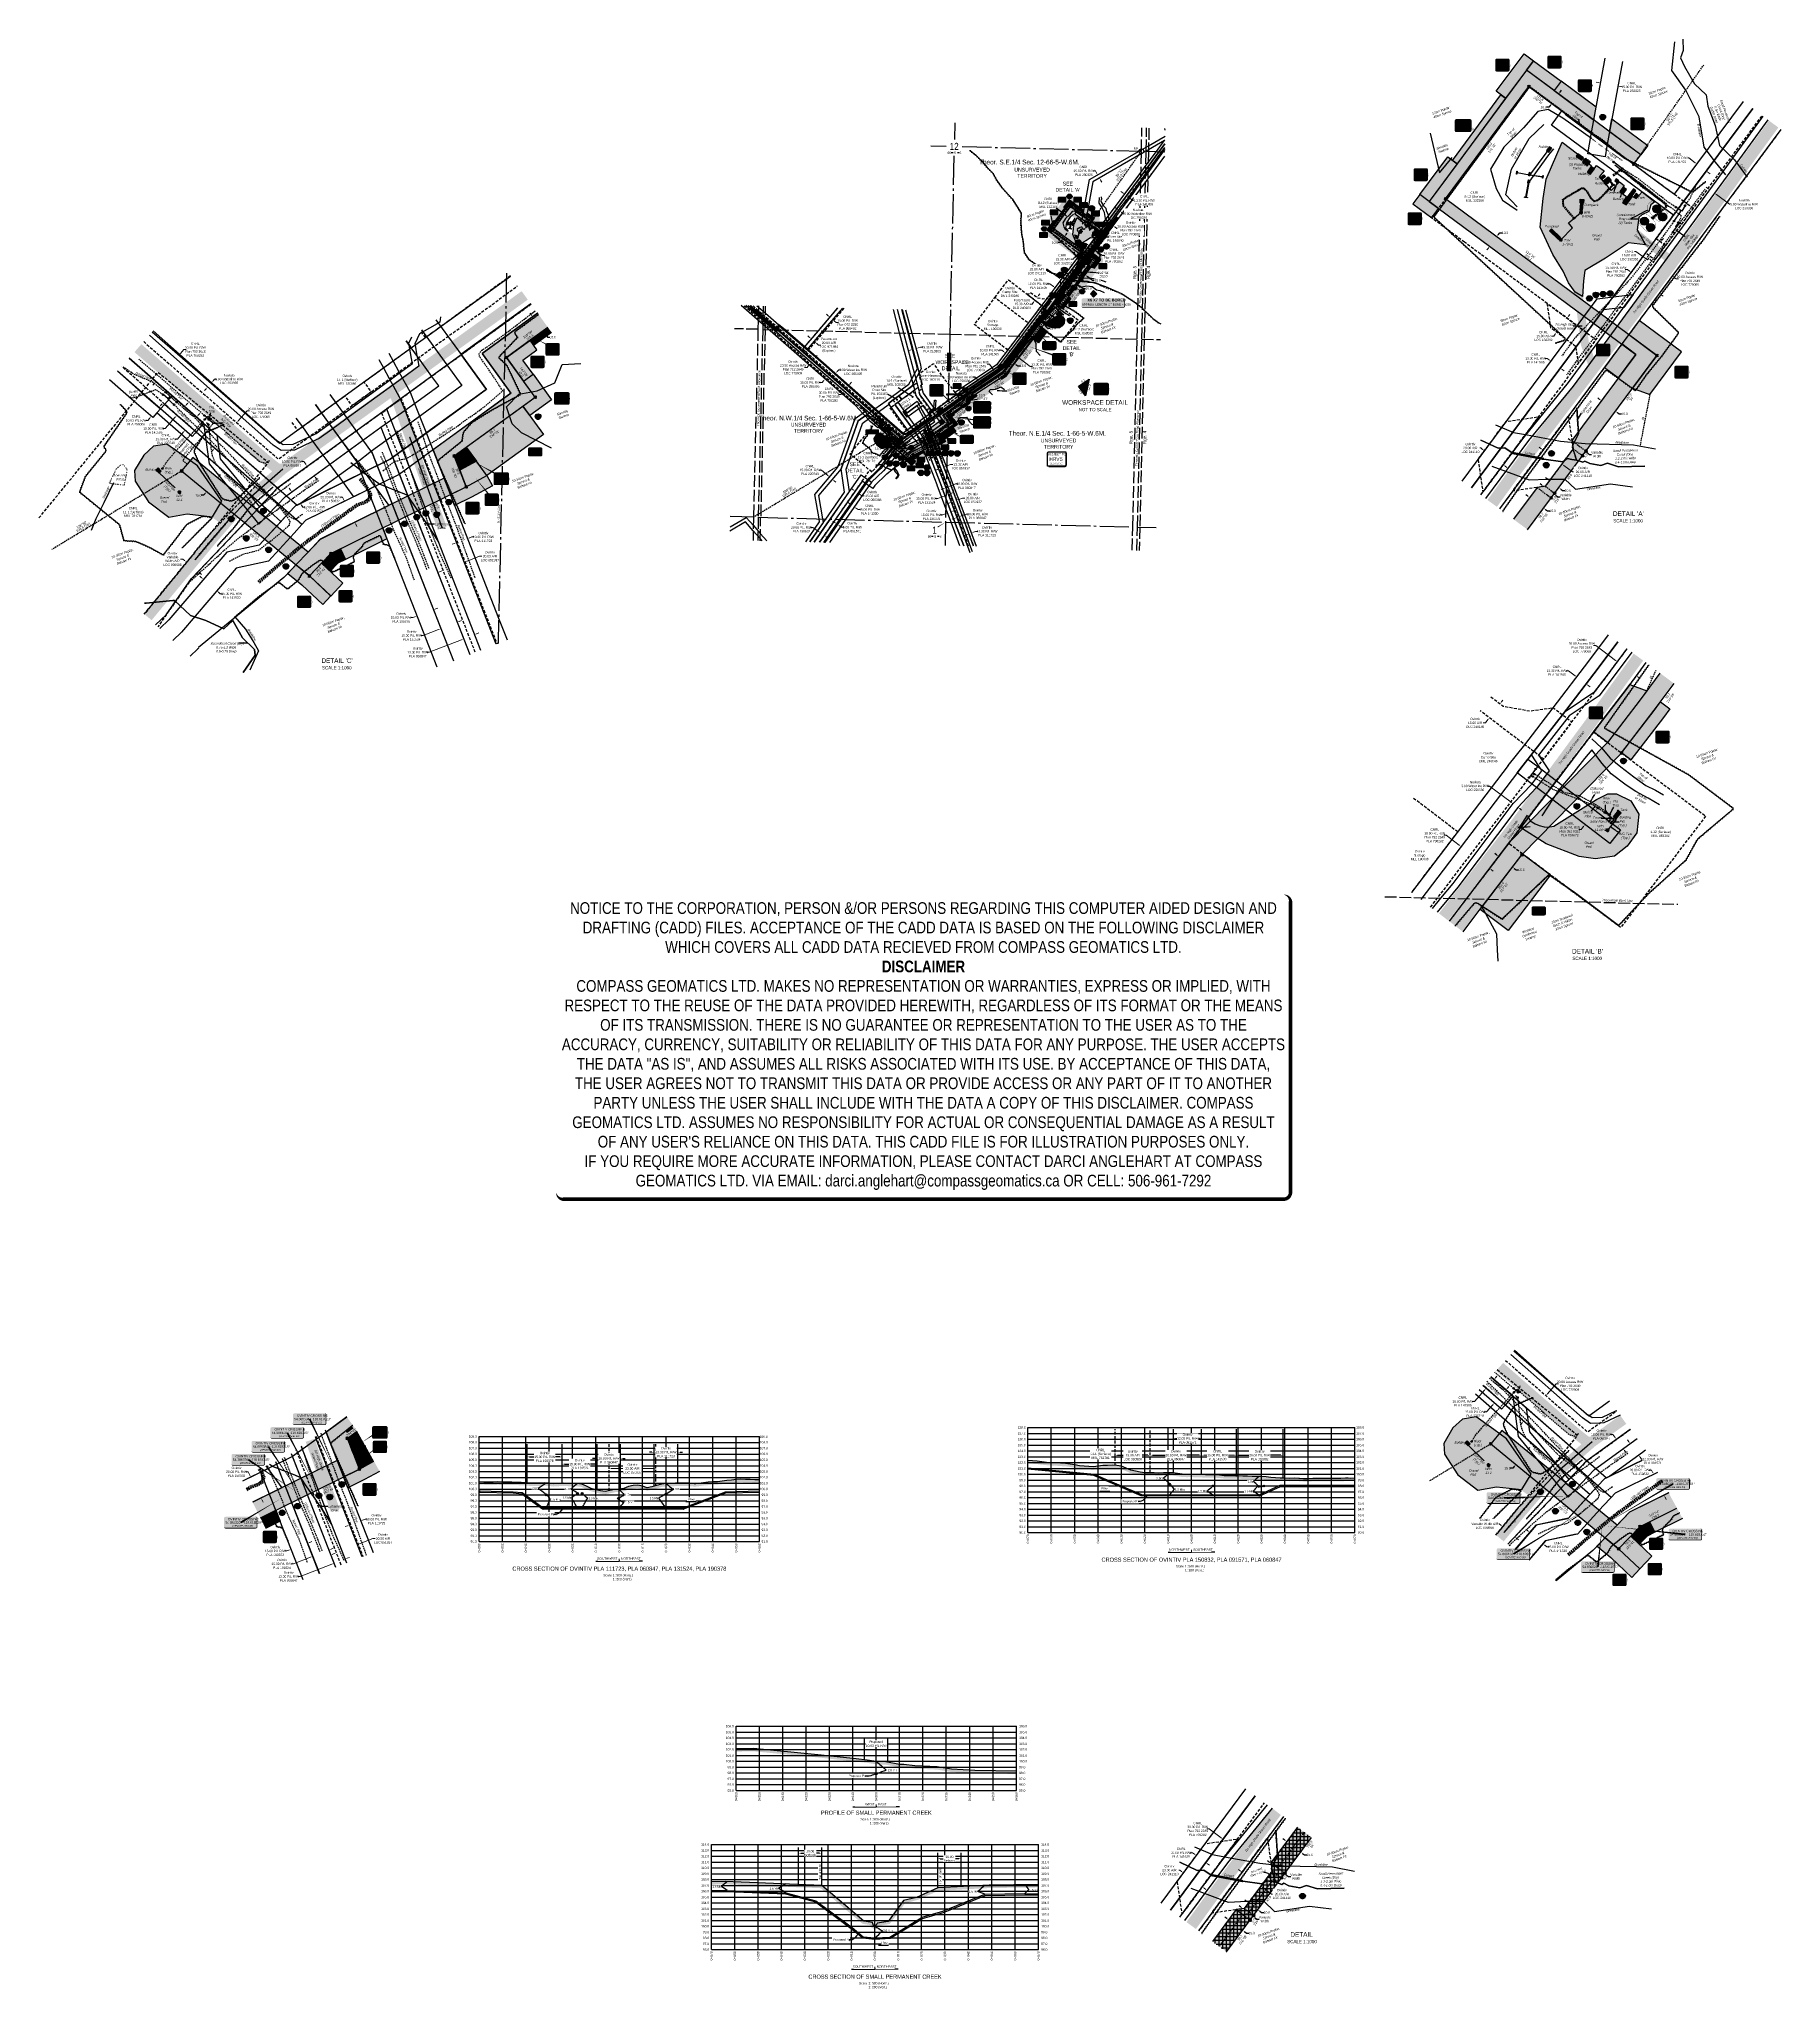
# Model space of a CAD drawing. Extents: x 391873 to 399328, y 6054492 to 6062838.
import ezdxf
from ezdxf.enums import TextEntityAlignment as Align

# ---------------------------------------------------------------- set-up
doc = ezdxf.new("R2010")
doc.units = 0
doc.header["$LTSCALE"] = 5
doc.header["$PDSIZE"] = 0.5
for name, pattern in [('0', [1, 1, 0]), ('DASHED1', [0.375, 0.25, -0.125]), ('foc-ACCESSROAD', [3.75, 2.5, -1.25]), ('foc-QUARTERLINE', [33, 25, -3, 2, -3]), ('foc-TIELINE', [1.875, 1.25, -0.625]), ('foc-TOPO', [1, 0.2, -0.8]), ('foc-TOPO-ephemeral', [6.25, 3.125, -0.625, 0.625, -0.625, 0.625, -0.625]), ('foc-TRAV', [1.875, 1.25, -0.625]), ('foc-UNSURVEYED', [12.5, 10, -2.5]), ('foc-WHEELTRACKS', [2, 0.4, -1.6]), ('UG_PIPE', [1.875, 1.25, -0.625])]:
    doc.linetypes.add(name, pattern=pattern)
doc.layers.get('Defpoints').update_dxf_attribs({"color": 9})
for name, color, linetype in [('10', 1, 'Continuous'), ('35', 37, 'Continuous'), ('9', 3, 'Continuous'), ('AS-PIPE-UG', 44, 'UG_PIPE'), ('AS-PIPE-UG-T', 44, 'Continuous'), ('AS-ROADS', 254, 'Continuous'), ('AS-SYMBOL', 7, 'Continuous'), ('AS-UNDERLAY-H', 141, 'Continuous'), ('C-AR', 13, 'foc-ACCESSROAD'), ('C-RW', 13, 'Continuous'), ('C-SYMBOL', 7, 'Continuous'), ('C-WS', 13, 'foc-ACCESSROAD'), ('C-WS-S', 8, 'Continuous'), ('CG-NOTES', 7, 'Continuous'), ('CTW', 7, 'Continuous'), ('D-TXT', 6, 'Continuous'), ('DETAIL-T', 7, 'Continuous'), ('F-AR', 190, 'foc-ACCESSROAD'), ('F-RW', 190, 'Continuous'), ('F-WS', 190, 'foc-ACCESSROAD'), ('F-WS-S', 8, 'Continuous'), ('L-BD', 7, 'Continuous'), ('L-BD1', 253, 'Continuous'), ('L-DETAIL-T', 3, 'Continuous'), ('L-MON', 1, 'Continuous'), ('L-QSEC', 8, 'foc-QUARTERLINE'), ('L-ROAD-T', 7, 'Continuous'), ('L-SECLBL', 7, 'Continuous'), ('L-TIE', 7, 'foc-TIELINE'), ('L-UNS-T', 3, 'Continuous'), ('L-USEC', 7, 'foc-UNSURVEYED'), ('P-BORE', 7, 'Continuous'), ('P-BUFFER-H 30m', 51, 'Continuous'), ('P-CROSSINGS', 250, 'Continuous'), ('P-CROSSINGS-GRID', 8, 'Continuous'), ('P-CROSSINGS-GROUND', 48, 'foc-TOPO'), ('P-CROSSINGS-LINE', 3, 'Continuous'), ('P-ELEVATION', 7, 'Continuous'), ('P-PROPOSED', 10, 'Continuous'), ('P-PROPOSED-H', 21, 'Continuous'), ('P-TEMP-BLOCKS', 250, 'Continuous'), ('P-TEMP-BLUE', 146, 'Continuous'), ('P-TEMP-BLUE-BORE-H', 131, 'Continuous'), ('P-TEMP-NO CUT-H', 104, 'Continuous'), ('P-TRAV', 4, 'foc-TRAV'), ('P-TXT', 4, 'Continuous'), ('S-T7', 7, 'Continuous'), ('T-BUSH', 110, '0'), ('T-BUSH-T', 110, 'Continuous'), ('T-CREEK', 160, 'Continuous'), ('T-DRAW', 143, 'foc-TOPO-ephemeral'), ('T-GENERAL', 48, 'foc-TOPO'), ('T-SLOPE', 48, 'Continuous'), ('T-TIE', 201, 'foc-TIELINE'), ('T-WATER', 160, 'Continuous'), ('T-WATER-P3', 160, 'foc-WHEELTRACKS'), ('T-WATER-T', 170, 'Continuous'), ('WETLAND', 143, 'Continuous'), ('WETLAND-T', 146, 'Continuous')]:
    doc.layers.add(name, color=color, linetype=linetype)
for name, color, linetype, lineweight in [('AS-GENERAL', 48, 'Continuous', 18), ('C-AR-T', 13, 'Continuous', 9), ('C-RW-T', 13, 'Continuous', 9), ('C-WS-T', 13, 'Continuous', 9), ('F-AR-T', 190, 'Continuous', 9), ('F-RW-T', 190, 'Continuous', 9), ('F-RW-T2', 190, 'Continuous', 9), ('F-WS-T', 190, 'Continuous', 9), ('T-TEXT', 48, 'Continuous', 18), ('T-TIE-T', 201, 'Continuous', 18)]:
    doc.layers.add(name, color=color, linetype=linetype, lineweight=lineweight)
for name, color, linetype, true_color in [('AS-PIPE-AG', 7, 'Continuous', 0x7d00fa), ('AS-PIPE-AG-T', 7, 'Continuous', 0x7d00fa), ('AS-STRUCTURE-H', 7, 'Continuous', 0xa8a8a8), ('AS-STRUCTURE-T', 7, 'Continuous', 0x454545), ('D56-EXISTING DISPOSITION', 7, 'Continuous', 0xa347ff), ('P-TEMP-BLUE-H', 7, 'Continuous', 0x99e6ff)]:
    doc.layers.add(name, color=color, linetype=linetype, true_color=true_color)
doc.layers.add('AS-STRUCTURE', color=7, linetype='Continuous', lineweight=30, true_color=0x595959)
for name, color, linetype, plot in [('DISCLAIMER', 7, 'Continuous', False), ('P-EXISTINGCUT', 125, 'Continuous', False), ('P-EXISTINGDISPO', 175, 'Continuous', False)]:
    doc.layers.add(name, color=color, linetype=linetype, plot=plot)
doc.styles.add('140', font='ARIALN.TTF', dxfattribs={"height": 15})
doc.styles.add('175L', font='ARIALN.TTF', dxfattribs={"height": 20})
doc.styles.add('80', font='ARIALN.TTF', dxfattribs={"height": 10})
doc.styles.add('80CG', font='ARIALN.TTF', dxfattribs={"height": 10})
doc.styles.add('80L', font='ARIALN.TTF', dxfattribs={"height": 10})
doc.styles.add('BOLD', font='ARIALNB.TTF')
doc.styles.add('Crossing', font='ARIALN.TTF', dxfattribs={"height": 10})
doc.styles.add('foc-LtypeFont', font='ARIALN.TTF', dxfattribs={"height": 7.35})
doc.styles.add('HRV', font='ARIALN.TTF', dxfattribs={"height": 3})
doc.styles.add('Legend', font='ARIALN.TTF')
doc.styles.add('SIMPLEX', font='ARIALN.TTF')
doc.linetypes.add('foc-TOPO-flowdirection-NOLINE', pattern='A,0,[">",foc-LtypeFont,S=0.3,R=0,X=0,Y=-0.945],-20,[">",foc-LtypeFont,S=0.3,R=0,X=0,Y=-0.945],0', length=20)
doc.dimstyles.new('Compass 5 000', dxfattribs={"dimscale": 5, "dimtxt": 9, "dimasz": 2, "dimexe": 0.2, "dimexo": 0.0625, "dimgap": 0.5, "dimtad": 0, "dimtih": 1, "dimtoh": 1, "dimzin": 0, "dimdsep": 46, "dimtxsty": '80CG', "dimcen": 0.1, "dimse1": 1, "dimse2": 1, "dimclrd": 256, "dimclrt": 256, "dimaunit": 1, "dimadec": 4, "dimazin": 0, "dimtfac": 0.06, "dimtofl": 0, "dimtmove": 0, "dimatfit": 1, "dimfxl": 0.2, "dimtolj": 1, "dimtzin": 0, "dimlwd": -1, "dimarcsym": 0})

# ---------------------------------------------------------------- blocks, each defined once
blk = doc.blocks.new('GAS')
h = blk.add_hatch(color=255)
h.dxf.hatch_style = 1
edge = h.paths.add_edge_path()
edge.add_arc((0, 0), 0.9, 0, 360)
for p, q in [((-0.8, 0), (-1.6, 0)), ((-0.6, 0.6), (-1.1, 1.1)), ((0, 0.8), (0, 1.6)), ((0.6, 0.6), (1.1, 1.1)), ((1.6, 0), (0.8, 0)), ((-0.6, -0.6), (-1.1, -1.1)), ((0, -0.8), (0, -1.6)), ((1.1, -1.1), (0.6, -0.6))]:
    blk.add_line(p, q)
blk.add_circle((0, 0), 0.8)
blk = doc.blocks.new('L-SECLBL')
at = {"layer": '9', "color": 7}
for p, q in [((-5.1, -27.8), (-12.3, -27.8)), ((20.7, -27.8), (13.5, -27.8))]:
    blk.add_line(p, q, dxfattribs=at)
at = {"layer": '10', "color": 2, "style": 'SIMPLEX'}
blk.add_attdef('SEC', text='', height=30, dxfattribs=at).set_placement((0, 0), align=Align.MIDDLE)
at = {"layer": '10', "color": 5, "style": '80L'}
blk.add_attdef('TWP', text='', height=9.5, dxfattribs=at).set_placement((-14.4, -27.4), align=Align.MIDDLE_RIGHT)
blk.add_attdef('RGE', text='', height=9.5, dxfattribs=at).set_placement((3.6, -27.4), align=Align.MIDDLE_CENTER)
blk.add_attdef('MER', text='', height=9.5, dxfattribs=at).set_placement((23.2, -27.4), align=Align.MIDDLE_LEFT)
blk = doc.blocks.new('HRV')
blk.add_lwpolyline([(-35.1, 31.6), (37.2, 31.6), (37.2, -25.5, -0.414214), (32.2, -30.5), (-40.1, -30.5), (-40.1, 26.6, -0.414214)], format="xyb", close=True)
at = {"const_width": 5, "flags": 128}
blk.add_lwpolyline([(-35.1, -33), (32.2, -33, 0.414214), (39.7, -25.5), (39.7, 26.6)], format="xyb", dxfattribs=at)
at = {"style": '80L'}
blk.add_text('SUBJECT TO', height=9.5, dxfattribs=at).set_placement((-2, 13.1), align=Align.BOTTOM_CENTER)
blk.add_attdef('(N.W.1/4 00)', text='', height=7.12, dxfattribs=at).set_placement((-2, -24.4), align=Align.BOTTOM_CENTER)
at = {"layer": 'CTW', "color": 3, "style": 'HRV'}
blk.add_text('HRV', height=15, dxfattribs=at).set_placement((-10.9, -0.2), align=Align.MIDDLE_CENTER)
blk.add_attdef('0', text='', height=15, dxfattribs=at).set_placement((18.3, -0.2), align=Align.MIDDLE_CENTER)
blk = doc.blocks.new('Temp_Area5')
at = {"true_color": 0x99e6ff}
h = blk.add_hatch(color=141, dxfattribs=at)
h.dxf.hatch_style = 1
h.paths.add_polyline_path([(-16.8, -9.4), (16.3, -9.4), (16.3, 9.1), (-16.8, 9.1)])
at = {"color": 250}
for points in [[(-17, -9.6), (16.5, -9.6), (16.5, 9.3), (-17, 9.3)], [(-16.9, -9.5), (16.4, -9.5), (16.4, 9.2), (-16.9, 9.2)]]:
    blk.add_lwpolyline(points, close=True, dxfattribs=at)
at = {"color": 250, "style": '80L'}
blk.add_attdef('TEMPORARY', text='', height=9, dxfattribs=at).set_placement((0, -0.1), align=Align.MIDDLE_CENTER)
blk = doc.blocks.new('*U42')
at = {"true_color": 0x99e6ff}
h = blk.add_hatch(color=141, dxfattribs=at)
edge = h.paths.add_edge_path()
edge.add_line((-24, -19.4), (24, -19.4))
edge.add_arc((24, -13.4), 6, 270, 360)
edge.add_line((30, -13.4), (30, 12.5))
edge.add_arc((24, 12.5), 6, 0, 90)
edge.add_line((24, 18.5), (-24, 18.5))
edge.add_arc((-24, 12.5), 6, 90, 180)
edge.add_line((-30, 12.5), (-30, -13.4))
edge.add_arc((-24, -13.4), 6, 180, 270)
at = {"flags": 128}
blk.add_lwpolyline([(-36.3, 44.4, 0, 7.5, 0), (0, 0, 0, 0, 0)], format="xyseb", dxfattribs=at)
at = {"color": 250, "flags": 128}
blk.add_lwpolyline([(-24, -19.4, 3, 3, 0), (24, -19.4, 3, 3, 0.414214), (30, -13.4, 3, 3, 0), (30, 12.5, 3, 0, 0.414214), (24, 18.5, 0, 0, 0), (-24, 18.5, 0, 0, 0.414214), (-30, 12.5, 0, 0, 0), (-30, -13.4, 0, 3, 0.414214)], format="xyseb", close=True, dxfattribs=at)
at = {"color": 250}
for tag, p, height, style in [('TEMP_AREA_W1_001', (-9.2, 2.2), 12, 'BOLD'), ('ENTER_TEXT_001', (-30.7, -12.8), 9, '80')]:
    blk.add_attdef(tag, p, '', height=height, dxfattribs=dict(at, style=style))
blk = doc.blocks.new('*U43')
at = {"true_color": 0x99e6ff}
h = blk.add_hatch(color=141, dxfattribs=at)
edge = h.paths.add_edge_path()
edge.add_line((-24, -34.2), (24, -34.2))
edge.add_arc((24, -28.2), 6, 270, 360)
edge.add_line((30, -28.2), (30, 12.5))
edge.add_arc((24, 12.5), 6, 0, 90)
edge.add_line((24, 18.5), (-24, 18.5))
edge.add_arc((-24, 12.5), 6, 90, 180)
edge.add_line((-30, 12.5), (-30, -28.2))
edge.add_arc((-24, -28.2), 6, 180, 270)
at = {"flags": 128}
blk.add_lwpolyline([(-49.4, 17.8, 0, 7.5, 0), (0, 0, 0, 0, 0)], format="xyseb", dxfattribs=at)
at = {"color": 250, "flags": 128}
blk.add_lwpolyline([(-24, -34.2, 3, 3, 0), (24, -34.2, 3, 3, 0.414214), (30, -28.2, 3, 3, 0), (30, 12.5, 3, 0, 0.414214), (24, 18.5, 0, 0, 0), (-24, 18.5, 0, 0, 0.414214), (-30, 12.5, 0, 0, 0), (-30, -28.2, 0, 3, 0.414214)], format="xyseb", close=True, dxfattribs=at)
at = {"color": 250}
for tag, p, height, style in [('TEMP_AREA_W1_001', (-9.2, 2.2), 12, 'BOLD'), ('ENTER_TEXT_001', (-30.7, -12.8), 9, '80')]:
    blk.add_attdef(tag, p, '', height=height, dxfattribs=dict(at, style=style))
blk = doc.blocks.new('*U44')
at = {"true_color": 0x99e6ff}
h = blk.add_hatch(color=141, dxfattribs=at)
edge = h.paths.add_edge_path()
edge.add_line((-31.5, -34.2), (31.5, -34.2))
edge.add_arc((31.5, -28.2), 6, 270, 360)
edge.add_line((37.5, -28.2), (37.5, 12.5))
edge.add_arc((31.5, 12.5), 6, 0, 90)
edge.add_line((31.5, 18.5), (-31.5, 18.5))
edge.add_arc((-31.5, 12.5), 6, 90, 180)
edge.add_line((-37.5, 12.5), (-37.5, -28.2))
edge.add_arc((-31.5, -28.2), 6, 180, 270)
at = {"flags": 128}
blk.add_lwpolyline([(-53.8, 14.1, 0, 7.5, 0), (0, 0, 0, 0, 0)], format="xyseb", dxfattribs=at)
at = {"color": 250, "flags": 128}
blk.add_lwpolyline([(-31.5, -34.2, 3, 3, 0), (31.5, -34.2, 3, 3, 0.414214), (37.5, -28.2, 3, 3, 0), (37.5, 12.5, 3, 0, 0.414214), (31.5, 18.5, 0, 0, 0), (-31.5, 18.5, 0, 0, 0.414214), (-37.5, 12.5, 0, 0, 0), (-37.5, -28.2, 0, 3, 0.414214)], format="xyseb", close=True, dxfattribs=at)
at = {"color": 250}
for tag, p, height, style in [('TEMP_AREA_W1_001', (-9.2, 2.2), 12, 'BOLD'), ('ENTER_TEXT_001', (-30.7, -12.8), 9, '80')]:
    blk.add_attdef(tag, p, '', height=height, dxfattribs=dict(at, style=style))
blk = doc.blocks.new('*U45')
at = {"true_color": 0x99e6ff}
h = blk.add_hatch(color=141, dxfattribs=at)
edge = h.paths.add_edge_path()
edge.add_line((-31.5, -34.2), (31.5, -34.2))
edge.add_arc((31.5, -28.2), 6, 270, 360)
edge.add_line((37.5, -28.2), (37.5, 12.5))
edge.add_arc((31.5, 12.5), 6, 0, 90)
edge.add_line((31.5, 18.5), (-31.5, 18.5))
edge.add_arc((-31.5, 12.5), 6, 90, 180)
edge.add_line((-37.5, 12.5), (-37.5, -28.2))
edge.add_arc((-31.5, -28.2), 6, 180, 270)
at = {"flags": 128}
blk.add_lwpolyline([(-126.6, 12.5, 0, 7.5, 0), (0, 0, 0, 0, 0)], format="xyseb", dxfattribs=at)
at = {"color": 250, "flags": 128}
blk.add_lwpolyline([(-31.5, -34.2, 3, 3, 0), (31.5, -34.2, 3, 3, 0.414214), (37.5, -28.2, 3, 3, 0), (37.5, 12.5, 3, 0, 0.414214), (31.5, 18.5, 0, 0, 0), (-31.5, 18.5, 0, 0, 0.414214), (-37.5, 12.5, 0, 0, 0), (-37.5, -28.2, 0, 3, 0.414214)], format="xyseb", close=True, dxfattribs=at)
at = {"color": 250}
for tag, p, height, style in [('TEMP_AREA_W1_001', (-9.2, 2.2), 12, 'BOLD'), ('ENTER_TEXT_001', (-30.7, -12.8), 9, '80')]:
    blk.add_attdef(tag, p, '', height=height, dxfattribs=dict(at, style=style))
blk = doc.blocks.new('*U46')
at = {"true_color": 0x99e6ff}
h = blk.add_hatch(color=141, dxfattribs=at)
edge = h.paths.add_edge_path()
edge.add_line((-24, -19.4), (24, -19.4))
edge.add_arc((24, -13.4), 6, 270, 360)
edge.add_line((30, -13.4), (30, 12.5))
edge.add_arc((24, 12.5), 6, 0, 90)
edge.add_line((24, 18.5), (-24, 18.5))
edge.add_arc((-24, 12.5), 6, 90, 180)
edge.add_line((-30, 12.5), (-30, -13.4))
edge.add_arc((-24, -13.4), 6, 180, 270)
at = {"flags": 128}
blk.add_lwpolyline([(-59.5, 25.1, 0, 7.5, 0), (0, 0, 0, 0, 0)], format="xyseb", dxfattribs=at)
at = {"color": 250, "flags": 128}
blk.add_lwpolyline([(-24, -19.4, 3, 3, 0), (24, -19.4, 3, 3, 0.414214), (30, -13.4, 3, 3, 0), (30, 12.5, 3, 0, 0.414214), (24, 18.5, 0, 0, 0), (-24, 18.5, 0, 0, 0.414214), (-30, 12.5, 0, 0, 0), (-30, -13.4, 0, 3, 0.414214)], format="xyseb", close=True, dxfattribs=at)
at = {"color": 250}
for tag, p, height, style in [('TEMP_AREA_W1_001', (-9.2, 2.2), 12, 'BOLD'), ('ENTER_TEXT_001', (-30.7, -12.8), 9, '80')]:
    blk.add_attdef(tag, p, '', height=height, dxfattribs=dict(at, style=style))
blk = doc.blocks.new('*D49')
at = {"layer": 'C-AR-T', "transparency": 16777216}
for p, q in [((396298.6, 6061895.2), (396288.6, 6061895.2)), ((396304.5, 6061903.2), (396298.6, 6061895.2)), ((396325.4, 6061931.3), (396331.3, 6061939.4))]:
    blk.add_line(p, q, dxfattribs=at)
for points in [[(396303.2, 6061904.2), (396305.9, 6061902.2), (396310.5, 6061911.3)], [(396324, 6061932.3), (396326.7, 6061930.3), (396319.4, 6061923.3)]]:
    blk.add_solid(points, dxfattribs=at)
at = {"layer": 'Defpoints', "color": 0, "transparency": 16777216}
for p in [(396310.5, 6061911.3), (396313.2, 6061909.2), (396322.1, 6061921.3)]:
    blk.add_point(p, dxfattribs=at)
at = {"layer": 'C-AR-T', "transparency": 16777216, "insert": (396254.3, 6061895.2), "char_height": 10, "attachment_point": 5, "style": '80CG'}
blk.add_mtext('\\A1;CNRL\\P15.00 A/R\\PLOC 132262', dxfattribs=at)
blk = doc.blocks.new('*D50')
at = {"layer": 'C-RW-T', "transparency": 16777216}
for p, q in [((396511.3, 6062179.2), (396503.3, 6062185.1)), ((396535.4, 6062161.3), (396554.5, 6062147.1)), ((396554.5, 6062147.1), (396564.5, 6062147.1))]:
    blk.add_line(p, q, dxfattribs=at)
for points in [[(396512.3, 6062180.5), (396510.3, 6062177.8), (396519.3, 6062173.2)], [(396536.4, 6062162.6), (396534.4, 6062159.9), (396527.4, 6062167.2)]]:
    blk.add_solid(points, dxfattribs=at)
at = {"layer": 'Defpoints', "color": 0, "transparency": 16777216}
blk.add_point((396519.3, 6062173.2), dxfattribs=at)
at = {"layer": 'C-RW-T', "transparency": 16777216, "insert": (396603.6, 6062147.1), "char_height": 10, "attachment_point": 5, "style": '80CG', "bg_fill": 3, "box_fill_scale": 1.1, "bg_fill_color": 256, "bg_fill_true_color": 13158600, "bg_fill_transparency": 0}
blk.add_mtext('\\A1;CNRL\\P10.00 P/L R/W\\PPLA 141455', dxfattribs=at)
at = {"layer": 'Defpoints', "color": 0, "transparency": 16777216}
for p in [(396537.7, 6062197.9), (396545.7, 6062191.9)]:
    blk.add_point(p, dxfattribs=at)
blk = doc.blocks.new('*D51')
at = {"layer": 'C-RW-T', "transparency": 16777216}
for p, q in [((396199.6, 6061790), (396189.6, 6061790)), ((396214.5, 6061779), (396199.6, 6061790)), ((396238.6, 6061761.1), (396246.6, 6061755.1))]:
    blk.add_line(p, q, dxfattribs=at)
for points in [[(396215.5, 6061780.3), (396213.5, 6061777.6), (396222.5, 6061773)], [(396239.6, 6061762.4), (396237.6, 6061759.8), (396230.5, 6061767.1)]]:
    blk.add_solid(points, dxfattribs=at)
at = {"layer": 'Defpoints', "color": 0, "transparency": 16777216}
for p in [(396237.9, 6061793.7), (396245.9, 6061787.8), (396222.5, 6061773)]:
    blk.add_point(p, dxfattribs=at)
at = {"layer": 'C-RW-T', "transparency": 16777216, "insert": (396150.5, 6061790), "char_height": 10, "attachment_point": 5, "style": '80CG'}
blk.add_mtext('\\A1;CNRL\\P10.00 P/L R/W\\PPLA 141505', dxfattribs=at)
blk = doc.blocks.new('*D52')
at = {"layer": 'C-RW-T', "transparency": 16777216}
for p, q in [((395993.1, 6061506), (395983.1, 6061506)), ((396001.1, 6061499.9), (395993.1, 6061506)), ((396024.9, 6061481.7), (396032.9, 6061475.7))]:
    blk.add_line(p, q, dxfattribs=at)
for points in [[(396002.1, 6061501.3), (396000.1, 6061498.6), (396009, 6061493.9)], [(396025.9, 6061483.1), (396023.9, 6061480.4), (396017, 6061487.8)]]:
    blk.add_solid(points, dxfattribs=at)
at = {"layer": 'Defpoints', "color": 0, "transparency": 16777216}
for p in [(395988, 6061466.4), (395996, 6061460.3), (396009, 6061493.9)]:
    blk.add_point(p, dxfattribs=at)
at = {"layer": 'C-RW-T', "transparency": 16777216, "insert": (395944, 6061506), "char_height": 10, "attachment_point": 5, "style": '80CG'}
blk.add_mtext('\\A1;CNRL\\P10.00 P/L R/W\\PPLA 141505', dxfattribs=at)
blk = doc.blocks.new('*D53')
at = {"layer": 'C-RW-T', "transparency": 16777216}
for p, q in [((395341.5, 6060849.2), (395333.3, 6060855)), ((395370.2, 6060829.2), (395378.5, 6060823.5)), ((395378.5, 6060823.5), (395388.5, 6060823.5))]:
    blk.add_line(p, q, dxfattribs=at)
for points in [[(395342.5, 6060850.6), (395340.6, 6060847.9), (395349.7, 6060843.5)], [(395371.2, 6060830.6), (395369.3, 6060827.9), (395362, 6060835)]]:
    blk.add_solid(points, dxfattribs=at)
at = {"layer": 'Defpoints', "color": 0, "transparency": 16777216}
for p in [(395351.1, 6060845.5), (395362, 6060835), (395363.4, 6060836.9)]:
    blk.add_point(p, dxfattribs=at)
at = {"layer": 'C-RW-T', "transparency": 16777216, "insert": (395427.5, 6060823.5), "char_height": 10, "attachment_point": 5, "style": '80CG'}
blk.add_mtext('\\A1;CNRL\\P15.00 P/L R/W\\PPLA 141530', dxfattribs=at)
blk = doc.blocks.new('*D54')
at = {"layer": 'C-RW-T', "transparency": 16777216}
for p, q in [((395221.7, 6060993.1), (395211.7, 6060993.1)), ((395248.9, 6060969.8), (395221.7, 6060993.1)), ((395275.5, 6060947.1), (395283.1, 6060940.6))]:
    blk.add_line(p, q, dxfattribs=at)
for points in [[(395250, 6060971.1), (395247.8, 6060968.6), (395256.5, 6060963.3)], [(395276.6, 6060948.4), (395274.4, 6060945.8), (395267.9, 6060953.6)]]:
    blk.add_solid(points, dxfattribs=at)
at = {"layer": 'Defpoints', "color": 0, "transparency": 16777216}
for p in [(395244.5, 6060949.3), (395256.5, 6060963.3), (395255.9, 6060939.5)]:
    blk.add_point(p, dxfattribs=at)
at = {"layer": 'C-RW-T', "transparency": 16777216, "insert": (395172.6, 6060993.1), "char_height": 10, "attachment_point": 5, "style": '80CG'}
blk.add_mtext('\\A1;CNRL\\P15.00 P/L R/W\\PPLA 220748', dxfattribs=at)
blk = doc.blocks.new('*D55')
at = {"layer": 'C-RW-T', "transparency": 16777216}
for p, q in [((396394, 6062273.2), (396384, 6062273.2)), ((396398.9, 6062264.6), (396394, 6062273.2)), ((396416.3, 6062234.2), (396421.3, 6062225.5))]:
    blk.add_line(p, q, dxfattribs=at)
for points in [[(396400.4, 6062265.4), (396397.5, 6062263.7), (396403.9, 6062255.9)], [(396417.8, 6062235), (396414.9, 6062233.4), (396411.4, 6062242.9)]]:
    blk.add_solid(points, dxfattribs=at)
at = {"layer": 'Defpoints', "color": 0, "transparency": 16777216}
for p in [(396403.9, 6062255.9), (396405.3, 6062256.7), (396412.7, 6062243.7)]:
    blk.add_point(p, dxfattribs=at)
at = {"layer": 'C-RW-T', "transparency": 16777216, "insert": (396344.9, 6062273.2), "char_height": 10, "attachment_point": 5, "style": '80CG'}
blk.add_mtext('\\A1;CNRL\\P15.00 P/L R/W\\PPLA 230325', dxfattribs=at)
blk = doc.blocks.new('*D56')
at = {"layer": 'C-RW-T', "transparency": 16777216}
for p, q in [((395224.1, 6061367.4), (395214.1, 6061367.4)), ((395230.7, 6061374.9), (395224.1, 6061367.4)), ((395253.7, 6061401.3), (395260.3, 6061408.8))]:
    blk.add_line(p, q, dxfattribs=at)
for points in [[(395229.5, 6061376), (395232, 6061373.8), (395237.3, 6061382.4)], [(395252.5, 6061402.4), (395255, 6061400.2), (395247.1, 6061393.7)]]:
    blk.add_solid(points, dxfattribs=at)
at = {"layer": 'Defpoints', "color": 0, "transparency": 16777216}
for p in [(395220.7, 6061396.9), (395230.6, 6061408.2), (395237.3, 6061382.4)]:
    blk.add_point(p, dxfattribs=at)
at = {"layer": 'C-RW-T', "transparency": 16777216, "insert": (395175.1, 6061367.4), "char_height": 10, "attachment_point": 5, "style": '80CG'}
blk.add_mtext('\\A1;CNRL\\P15.00 P/L R/W\\PPLA 250006', dxfattribs=at)
blk = doc.blocks.new('*D57')
at = {"layer": 'C-RW-T', "transparency": 16777216}
for p, q in [((395343.5, 6061361), (395350.1, 6061368.5)), ((395304.1, 6061315.7), (395294.1, 6061315.7)), ((395310.7, 6061323.3), (395304.1, 6061315.7))]:
    blk.add_line(p, q, dxfattribs=at)
for points in [[(395342.3, 6061362.1), (395344.8, 6061359.9), (395337, 6061353.4)], [(395309.4, 6061324.4), (395312, 6061322.2), (395317.3, 6061330.8)]]:
    blk.add_solid(points, dxfattribs=at)
at = {"layer": 'Defpoints', "color": 0, "transparency": 16777216}
for p in [(395317.2, 6061370.7), (395297.4, 6061348.1), (395317.3, 6061330.8)]:
    blk.add_point(p, dxfattribs=at)
at = {"layer": 'C-RW-T', "transparency": 16777216, "insert": (395254.7, 6061315.7), "char_height": 10, "attachment_point": 5, "style": '80CG'}
blk.add_mtext('\\A1;CNRL\\P30.00 P/L R/W\\PPlan 792 2649\\PPLA 790282', dxfattribs=at)
blk = doc.blocks.new('*D58')
at = {"layer": 'C-RW-T', "transparency": 16777216}
for p, q in [((396020.8, 6061508.5), (396012.8, 6061514.5)), ((396060.5, 6061478.1), (396114.8, 6061436.7)), ((396114.8, 6061436.7), (396124.8, 6061436.7))]:
    blk.add_line(p, q, dxfattribs=at)
for points in [[(396021.8, 6061509.8), (396019.7, 6061507.1), (396028.7, 6061502.4)], [(396061.5, 6061479.5), (396059.5, 6061476.8), (396052.5, 6061484.2)]]:
    blk.add_solid(points, dxfattribs=at)
at = {"layer": 'Defpoints', "color": 0, "transparency": 16777216}
for p in [(396045.1, 6061523.9), (396052.5, 6061484.2), (396068.9, 6061505.7)]:
    blk.add_point(p, dxfattribs=at)
at = {"layer": 'C-RW-T', "transparency": 16777216, "insert": (396164.3, 6061436.7), "char_height": 10, "attachment_point": 5, "style": '80CG'}
blk.add_mtext('\\A1;CNRL\\P30.00 P/L R/W\\PPlan 792 2649\\PPLA 790282', dxfattribs=at)
blk = doc.blocks.new('*D59')
at = {"layer": 'C-RW-T', "transparency": 16777216}
for p, q in [((396360, 6061958.4), (396352, 6061964.3)), ((396400.2, 6061928.6), (396424.1, 6061910.8)), ((396424.1, 6061910.8), (396434.1, 6061910.8))]:
    blk.add_line(p, q, dxfattribs=at)
for points in [[(396361, 6061959.7), (396359, 6061957), (396368, 6061952.4)], [(396401.2, 6061929.9), (396399.2, 6061927.2), (396392.1, 6061934.5)]]:
    blk.add_solid(points, dxfattribs=at)
at = {"layer": 'Defpoints', "color": 0, "transparency": 16777216}
for p in [(396349.4, 6061927.2), (396373.4, 6061909.4), (396392.1, 6061934.5)]:
    blk.add_point(p, dxfattribs=at)
at = {"layer": 'C-RW-T', "transparency": 16777216, "insert": (396473.6, 6061910.8), "char_height": 10, "attachment_point": 5, "style": '80CG'}
blk.add_mtext('\\A1;CNRL\\P30.00 P/L R/W\\PPlan 792 2649\\PPLA 790282', dxfattribs=at)
blk = doc.blocks.new('*D60')
at = {"layer": 'C-RW-T', "transparency": 16777216}
for p, q in [((395250.3, 6061653.1), (395242.7, 6061659.6)), ((395277, 6061630.4), (395284.6, 6061624)), ((395284.6, 6061624), (395294.6, 6061624))]:
    blk.add_line(p, q, dxfattribs=at)
for points in [[(395251.4, 6061654.4), (395249.2, 6061651.8), (395257.9, 6061646.6)], [(395278.1, 6061631.7), (395275.9, 6061629.2), (395269.4, 6061636.9)]]:
    blk.add_solid(points, dxfattribs=at)
at = {"layer": 'Defpoints', "color": 0, "transparency": 16777216}
for p in [(395257.5, 6061646.2), (395269, 6061636.4), (395269.4, 6061636.9)]:
    blk.add_point(p, dxfattribs=at)
at = {"layer": 'C-RW-T', "transparency": 16777216, "insert": (395333.7, 6061624), "char_height": 10, "attachment_point": 5, "style": '80CG'}
blk.add_mtext('\\A1;CNRL\\P15.00 P/L R/W\\PPlan 072 3286\\PPLA 980482', dxfattribs=at)
blk = doc.blocks.new('*D61')
at = {"layer": 'Defpoints', "color": 0, "transparency": 16777216}
for p in [(395799.6, 6060863.7), (395786.1, 6060842.4), (395804.9, 6060849.4)]:
    blk.add_point(p, dxfattribs=at)
at = {"layer": 'F-AR-T', "transparency": 16777216}
for p, q in [((395809, 6060867.2), (395825, 6060873.2)), ((395825, 6060873.2), (395835, 6060873.2)), ((395771.5, 6060853.2), (395762.1, 6060849.7))]:
    blk.add_line(p, q, dxfattribs=at)
for points in [[(395808.4, 6060868.8), (395809.6, 6060865.6), (395799.6, 6060863.7)], [(395770.9, 6060854.8), (395772, 6060851.7), (395780.8, 6060856.7)]]:
    blk.add_solid(points, dxfattribs=at)
at = {"layer": 'F-AR-T', "transparency": 16777216, "insert": (395869.3, 6060873.2), "char_height": 10, "attachment_point": 5, "style": '80CG'}
blk.add_mtext('\\A1;Ovintiv\\P20.00 A/R\\PLOC 051937', dxfattribs=at)
blk = doc.blocks.new('*D62')
at = {"layer": 'Defpoints', "color": 0, "transparency": 16777216}
for p in [(395695, 6061080.5), (395713.6, 6061087.8), (395726.9, 6060998.8)]:
    blk.add_point(p, dxfattribs=at)
at = {"layer": 'F-AR-T', "transparency": 16777216}
for p, q in [((395717.6, 6060995.1), (395708.3, 6060991.5)), ((395754.8, 6061009.7), (395773.5, 6061016.9)), ((395773.5, 6061016.9), (395783.5, 6061016.9))]:
    blk.add_line(p, q, dxfattribs=at)
for points in [[(395717, 6060996.7), (395718.2, 6060993.6), (395726.9, 6060998.8)], [(395754.2, 6061011.2), (395755.4, 6061008.1), (395745.5, 6061006)]]:
    blk.add_solid(points, dxfattribs=at)
at = {"layer": 'F-AR-T', "transparency": 16777216, "insert": (395817.8, 6061016.9), "char_height": 10, "attachment_point": 5, "style": '80CG'}
blk.add_mtext('\\A1;Ovintiv\\P20.00 A/R\\PLOC 051937', dxfattribs=at)
blk = doc.blocks.new('*D63')
at = {"layer": 'Defpoints', "color": 0, "transparency": 16777216}
for p in [(395359.1, 6060892.1), (395371.5, 6060883.5), (395378.6, 6060893.7)]:
    blk.add_point(p, dxfattribs=at)
at = {"layer": 'F-AR-T', "transparency": 16777216}
for p, q in [((395358, 6060908), (395349.8, 6060913.7)), ((395386.8, 6060887.9), (395395, 6060882.2)), ((395395, 6060882.2), (395405, 6060882.2))]:
    blk.add_line(p, q, dxfattribs=at)
for points in [[(395359, 6060909.3), (395357.1, 6060906.6), (395366.2, 6060902.3)], [(395387.7, 6060889.3), (395385.8, 6060886.6), (395378.6, 6060893.7)]]:
    blk.add_solid(points, dxfattribs=at)
at = {"layer": 'F-AR-T', "transparency": 16777216, "insert": (395439.3, 6060882.2), "char_height": 10, "attachment_point": 5, "style": '80CG'}
blk.add_mtext('\\A1;Ovintiv\\P15.00 A/R\\PLOC 090988', dxfattribs=at)
blk = doc.blocks.new('*D64')
at = {"layer": 'Defpoints', "color": 0, "transparency": 16777216}
for p in [(396129.1, 6061724.1), (396135.2, 6061719.4), (396138.3, 6061736)]:
    blk.add_point(p, dxfattribs=at)
at = {"layer": 'F-AR-T', "transparency": 16777216}
for p, q in [((396123.1, 6061703.5), (396113.1, 6061703.5)), ((396129.1, 6061711.5), (396123.1, 6061703.5)), ((396150.4, 6061739.3), (396156.5, 6061747.3))]:
    blk.add_line(p, q, dxfattribs=at)
for points in [[(396127.8, 6061712.5), (396130.5, 6061710.5), (396135.2, 6061719.4)], [(396149.1, 6061740.4), (396151.7, 6061738.3), (396144.3, 6061731.4)]]:
    blk.add_solid(points, dxfattribs=at)
at = {"layer": 'F-AR-T', "transparency": 16777216, "insert": (396078.8, 6061703.5), "char_height": 10, "attachment_point": 5, "style": '80CG'}
blk.add_mtext('\\A1;Paramount\\P15.00 A/R\\PDLO 240186', dxfattribs=at)
blk = doc.blocks.new('*D65')
at = {"layer": 'Defpoints', "color": 0, "transparency": 16777216}
for p in [(396238.2, 6061760.7), (396254.3, 6061748.8)]:
    blk.add_point(p, dxfattribs=at)
at = {"layer": 'F-AR-T', "transparency": 16777216}
for p, q in [((396445.6, 6062057), (396437.6, 6062062.9)), ((396477.7, 6062033.1), (396485.8, 6062027.2)), ((396485.8, 6062027.2), (396495.8, 6062027.2))]:
    blk.add_line(p, q, dxfattribs=at)
for points in [[(396446.6, 6062058.3), (396444.6, 6062055.6), (396453.6, 6062051)], [(396478.7, 6062034.5), (396476.7, 6062031.8), (396469.7, 6062039.1)]]:
    blk.add_solid(points, dxfattribs=at)
at = {"layer": 'F-AR-T', "transparency": 16777216, "insert": (396545.2, 6062027.2), "char_height": 10, "attachment_point": 5, "style": '80CG', "bg_fill": 3, "box_fill_scale": 1.1, "bg_fill_color": 256, "bg_fill_true_color": 13158600, "bg_fill_transparency": 0}
blk.add_mtext('\\A1;Ovintiv\\P20.00 Access R/W\\PPlan 792 2649\\PLOC 770009', dxfattribs=at)
at = {"layer": 'Defpoints', "color": 0, "transparency": 16777216}
blk.add_point((396469.7, 6062039.1), dxfattribs=at)
blk = doc.blocks.new('*D66')
at = {"layer": 'Defpoints', "color": 0, "transparency": 16777216}
for p in [(395923.7, 6061387.2), (395934.8, 6061370.6), (395974.1, 6061396.8)]:
    blk.add_point(p, dxfattribs=at)
at = {"layer": 'F-AR-T', "transparency": 16777216}
for p, q in [((395941.3, 6061446), (395931.3, 6061446)), ((395957.5, 6061421.7), (395941.3, 6061446)), ((395979.7, 6061388.5), (395985.2, 6061380.2))]:
    blk.add_line(p, q, dxfattribs=at)
for points in [[(395958.8, 6061422.7), (395956.1, 6061420.8), (395963, 6061413.4)], [(395981, 6061389.4), (395978.3, 6061387.5), (395974.1, 6061396.8)]]:
    blk.add_solid(points, dxfattribs=at)
at = {"layer": 'F-AR-T', "transparency": 16777216, "insert": (395881.9, 6061446), "char_height": 10, "attachment_point": 5, "style": '80CG'}
blk.add_mtext('\\A1;Ovintiv\\P20.00 Access R/W\\PPlan 792 2649\\PLOC 770009', dxfattribs=at)
blk = doc.blocks.new('*D67')
at = {"layer": 'Defpoints', "color": 0, "transparency": 16777216}
for p in [(395172.3, 6061447.9), (395173.1, 6061447.2), (395190.1, 6061468.2)]:
    blk.add_point(p, dxfattribs=at)
at = {"layer": 'F-AR-T', "transparency": 16777216}
for p, q in [((395197.5, 6061475), (395204.1, 6061482.5)), ((395159.9, 6061432.2), (395149.9, 6061432.2)), ((395166.5, 6061439.7), (395159.9, 6061432.2))]:
    blk.add_line(p, q, dxfattribs=at)
for points in [[(395165.3, 6061440.8), (395167.8, 6061438.6), (395173.1, 6061447.2)], [(395196.3, 6061476.1), (395198.8, 6061473.9), (395190.9, 6061467.5)]]:
    blk.add_solid(points, dxfattribs=at)
at = {"layer": 'F-AR-T', "transparency": 16777216, "insert": (395100.5, 6061432.2), "char_height": 10, "attachment_point": 5, "style": '80CG'}
blk.add_mtext('\\A1;Ovintiv\\P20.00 Access R/W\\PPlan 792 2649\\PLOC 770009', dxfattribs=at)
blk = doc.blocks.new('*D68')
at = {"layer": 'Defpoints', "color": 0, "transparency": 16777216}
for p in [(395193.6, 6061570.9), (395194.2, 6061540.8), (395208.8, 6061558)]:
    blk.add_point(p, dxfattribs=at)
at = {"layer": 'F-AR-T', "transparency": 16777216}
for p, q in [((395171.3, 6061560.2), (395163.7, 6061566.7)), ((395201.8, 6061534.3), (395209.4, 6061527.8)), ((395209.4, 6061527.8), (395219.4, 6061527.8))]:
    blk.add_line(p, q, dxfattribs=at)
for points in [[(395172.4, 6061561.5), (395170.2, 6061559), (395178.9, 6061553.7)], [(395202.8, 6061535.6), (395200.7, 6061533), (395194.2, 6061540.8)]]:
    blk.add_solid(points, dxfattribs=at)
at = {"layer": 'F-AR-T', "transparency": 16777216, "insert": (395253.7, 6061527.8), "char_height": 10, "attachment_point": 5, "style": '80CG'}
blk.add_mtext('\\A1;Paramount\\P20.00 A/R\\PLOC 971894\\P(Expired)', dxfattribs=at)
blk = doc.blocks.new('*D69')
at = {"layer": 'Defpoints', "color": 0, "transparency": 16777216}
for p in [(396248, 6061807.4), (396250.3, 6061810.4), (396266.3, 6061798.5)]:
    blk.add_point(p, dxfattribs=at)
at = {"layer": 'F-AR-T', "transparency": 16777216}
for p, q in [((396187.5, 6061852.3), (396177.5, 6061852.3)), ((396240, 6061813.4), (396187.5, 6061852.3)), ((396272.1, 6061789.6), (396280.1, 6061783.6))]:
    blk.add_line(p, q, dxfattribs=at)
for points in [[(396241, 6061814.7), (396239, 6061812), (396248, 6061807.4)], [(396273.1, 6061790.9), (396271.1, 6061788.2), (396264.1, 6061795.5)]]:
    blk.add_solid(points, dxfattribs=at)
at = {"layer": 'F-AR-T', "transparency": 16777216, "insert": (396143.2, 6061852.3), "char_height": 10, "attachment_point": 5, "style": '80CG', "bg_fill": 3, "box_fill_scale": 1.1, "bg_fill_color": 256, "bg_fill_true_color": 13158600, "bg_fill_transparency": 0}
blk.add_mtext('\\A1;Ovintiv\\P20.00 A/R\\PLOC 241110', dxfattribs=at)
blk = doc.blocks.new('*D70')
at = {"layer": 'Defpoints', "color": 0, "transparency": 16777216}
for p in [(395282.4, 6061406.7), (395290.7, 6061392.8), (395294, 6061396.5)]:
    blk.add_point(p, dxfattribs=at)
at = {"layer": 'F-RW-T', "transparency": 16777216}
for p, q in [((395272.5, 6061395.5), (395265.9, 6061388)), ((395289.1, 6061414.1), (395295.7, 6061421.6)), ((395295.7, 6061421.6), (395305.7, 6061421.6))]:
    blk.add_line(p, q, dxfattribs=at)
for points in [[(395271.3, 6061396.6), (395273.8, 6061394.4), (395279.2, 6061403)], [(395287.8, 6061415.2), (395290.3, 6061413), (395282.4, 6061406.7)]]:
    blk.add_solid(points, dxfattribs=at)
at = {"layer": 'F-RW-T', "transparency": 16777216, "insert": (395357.6, 6061421.6), "char_height": 10, "attachment_point": 5, "style": '80CG'}
blk.add_mtext('\\A1;Nuvista\\P5.00 Waterline R/W\\PLOC 250335', dxfattribs=at)
blk = doc.blocks.new('*D71')
at = {"layer": 'Defpoints', "color": 0, "transparency": 16777216}
for p in [(395897.8, 6061367), (395865.6, 6061351.3), (395868.4, 6061347.2)]:
    blk.add_point(p, dxfattribs=at)
at = {"layer": 'F-RW-T', "transparency": 16777216}
for p, q in [((395881.6, 6061390.9), (395871.6, 6061390.9)), ((395889.4, 6061379.4), (395881.6, 6061390.9)), ((395903.3, 6061358.7), (395908.9, 6061350.4))]:
    blk.add_line(p, q, dxfattribs=at)
for points in [[(395890.7, 6061380.4), (395888, 6061378.5), (395895, 6061371.1)], [(395904.7, 6061359.6), (395902, 6061357.8), (395897.8, 6061367)]]:
    blk.add_solid(points, dxfattribs=at)
at = {"layer": 'F-RW-T', "transparency": 16777216, "insert": (395819.7, 6061390.9), "char_height": 10, "attachment_point": 5, "style": '80CG'}
blk.add_mtext('\\A1;Nuvista\\P5.00 Waterline R/W\\PLOC 250336', dxfattribs=at)
blk = doc.blocks.new('*D72')
at = {"layer": 'F-RW-T', "transparency": 16777216}
for p, q in [((396486.2, 6062110.2), (396478.1, 6062116)), ((396506.5, 6062095.5), (396514.6, 6062089.7)), ((396514.6, 6062089.7), (396524.6, 6062089.7))]:
    blk.add_line(p, q, dxfattribs=at)
for points in [[(396487.2, 6062111.5), (396485.3, 6062108.8), (396494.3, 6062104.3)], [(396507.5, 6062096.9), (396505.5, 6062094.2), (396498.4, 6062101.4)]]:
    blk.add_solid(points, dxfattribs=at)
at = {"layer": 'F-RW-T', "transparency": 16777216, "insert": (396576.5, 6062089.7), "char_height": 10, "attachment_point": 5, "style": '80CG', "bg_fill": 3, "box_fill_scale": 1.1, "bg_fill_color": 256, "bg_fill_true_color": 13158600, "bg_fill_transparency": 0}
blk.add_mtext('\\A1;Nuvista\\P5.00 Waterline R/W\\PLOC 250336', dxfattribs=at)
at = {"layer": 'Defpoints', "color": 0, "transparency": 16777216}
for p in [(396501.7, 6062114.5), (396494.3, 6062104.3), (396505.7, 6062111.6)]:
    blk.add_point(p, dxfattribs=at)
blk = doc.blocks.new('*D73')
at = {"layer": 'Defpoints', "color": 0, "transparency": 16777216}
for p in [(395723.6, 6060993.5), (395732.9, 6060997.1), (395753.3, 6060917.3)]:
    blk.add_point(p, dxfattribs=at)
at = {"layer": 'F-RW-T', "transparency": 16777216}
for p, q in [((395744, 6060913.7), (395734.7, 6060910)), ((395772, 6060924.6), (395794.9, 6060933.5)), ((395794.9, 6060933.5), (395804.9, 6060933.5))]:
    blk.add_line(p, q, dxfattribs=at)
for points in [[(395743.4, 6060915.2), (395744.6, 6060912.1), (395753.3, 6060917.3)], [(395771.4, 6060926.1), (395772.6, 6060923), (395762.7, 6060920.9)]]:
    blk.add_solid(points, dxfattribs=at)
at = {"layer": 'F-RW-T', "transparency": 16777216, "insert": (395844, 6060933.5), "char_height": 10, "attachment_point": 5, "style": '80CG'}
blk.add_mtext('\\A1;Ovintiv\\P10.00 P/L R/W\\PPLA 060847', dxfattribs=at)
blk = doc.blocks.new('*D74')
at = {"layer": 'Defpoints', "color": 0, "transparency": 16777216}
for p in [(395798.7, 6060794.6), (395808, 6060798.1), (395809.9, 6060792.9)]:
    blk.add_point(p, dxfattribs=at)
at = {"layer": 'F-RW-T2', "transparency": 16777216}
for p, q in [((395791.2, 6060786), (395781.8, 6060782.5)), ((395819.3, 6060796.4), (395841, 6060804.5)), ((395841, 6060804.5), (395851, 6060804.5))]:
    blk.add_line(p, q, dxfattribs=at)
for points in [[(395790.6, 6060787.5), (395791.8, 6060784.4), (395800.6, 6060789.4)], [(395818.7, 6060798), (395819.9, 6060794.9), (395809.9, 6060792.9)]]:
    blk.add_solid(points, dxfattribs=at)
at = {"layer": 'F-RW-T2', "transparency": 16777216, "insert": (395890.1, 6060804.5), "char_height": 10, "attachment_point": 5, "style": '80CG'}
blk.add_mtext('\\A1;Ovintiv\\P10.00 P/L R/W\\PPLA 060847', dxfattribs=at)
blk = doc.blocks.new('*D75')
at = {"layer": 'Defpoints', "color": 0, "transparency": 16777216}
for p in [(395287.8, 6060763.3), (395291.3, 6060759.6), (395291.9, 6060760.5)]:
    blk.add_point(p, dxfattribs=at)
at = {"layer": 'F-RW-T', "transparency": 16777216}
for p, q in [((395278.9, 6060768.2), (395270.7, 6060773.9)), ((395299.5, 6060753.9), (395307.7, 6060748.2)), ((395307.7, 6060748.2), (395317.7, 6060748.2))]:
    blk.add_line(p, q, dxfattribs=at)
for points in [[(395279.9, 6060769.6), (395278, 6060766.8), (395287.2, 6060762.5)], [(395300.4, 6060755.3), (395298.5, 6060752.5), (395291.3, 6060759.6)]]:
    blk.add_solid(points, dxfattribs=at)
at = {"layer": 'F-RW-T', "transparency": 16777216, "insert": (395353.9, 6060748.2), "char_height": 10, "attachment_point": 5, "style": '80CG'}
blk.add_mtext('\\A1;Ovintiv\\P5.00 P/L R/W\\PPLA 091571', dxfattribs=at)
blk = doc.blocks.new('*D76')
at = {"layer": 'Defpoints', "color": 0, "transparency": 16777216}
for p in [(395778.2, 6060921.3), (395787.5, 6060924.7), (395862.5, 6060723.6)]:
    blk.add_point(p, dxfattribs=at)
at = {"layer": 'F-RW-T2', "transparency": 16777216}
for p, q in [((395843.7, 6060716.6), (395834.4, 6060713.1)), ((395871.8, 6060727.1), (395881.2, 6060730.6)), ((395881.2, 6060730.6), (395891.2, 6060730.6))]:
    blk.add_line(p, q, dxfattribs=at)
for points in [[(395843.1, 6060718.2), (395844.3, 6060715), (395853.1, 6060720.1)], [(395871.3, 6060728.6), (395872.4, 6060725.5), (395862.5, 6060723.6)]]:
    blk.add_solid(points, dxfattribs=at)
at = {"layer": 'F-RW-T2', "transparency": 16777216, "insert": (395930.3, 6060730.6), "char_height": 10, "attachment_point": 5, "style": '80CG'}
blk.add_mtext('\\A1;Ovintiv\\P10.00 P/L R/W\\PPLA 111723', dxfattribs=at)
blk = doc.blocks.new('*D77')
at = {"layer": 'Defpoints', "color": 0, "transparency": 16777216}
for p in [(395742.7, 6060944.7), (395728.7, 6060939.2), (395750.7, 6060882.9)]:
    blk.add_point(p, dxfattribs=at)
at = {"layer": 'F-RW-T', "transparency": 16777216}
for p, q in [((395720.5, 6060871.1), (395710.5, 6060871.1)), ((395741.4, 6060879.2), (395720.5, 6060871.1)), ((395774, 6060892), (395783.3, 6060895.6))]:
    blk.add_line(p, q, dxfattribs=at)
for points in [[(395740.8, 6060880.8), (395742, 6060877.7), (395750.7, 6060882.9)], [(395773.4, 6060893.5), (395774.6, 6060890.4), (395764.7, 6060888.3)]]:
    blk.add_solid(points, dxfattribs=at)
at = {"layer": 'F-RW-T', "transparency": 16777216, "insert": (395671.5, 6060871.1), "char_height": 10, "attachment_point": 5, "style": '80CG'}
blk.add_mtext('\\A1;Ovintiv\\P15.00 P/L R/W\\PPLA 131524', dxfattribs=at)
blk = doc.blocks.new('*D78')
at = {"layer": 'Defpoints', "color": 0, "transparency": 16777216}
for p in [(395733.3, 6060885.9), (395747.4, 6060891.2), (395762.1, 6060808.7)]:
    blk.add_point(p, dxfattribs=at)
at = {"layer": 'F-RW-T', "transparency": 16777216}
for p, q in [((395741.6, 6060801.1), (395731.6, 6060801.1)), ((395752.7, 6060805.2), (395741.6, 6060801.1)), ((395785.5, 6060817.5), (395794.9, 6060820.9))]:
    blk.add_line(p, q, dxfattribs=at)
for points in [[(395752.1, 6060806.8), (395753.3, 6060803.7), (395762.1, 6060808.7)], [(395784.9, 6060819), (395786.1, 6060815.9), (395776.1, 6060814)]]:
    blk.add_solid(points, dxfattribs=at)
at = {"layer": 'F-RW-T', "transparency": 16777216, "insert": (395692.5, 6060801.1), "char_height": 10, "attachment_point": 5, "style": '80CG'}
blk.add_mtext('\\A1;Ovintiv\\P15.00 P/L R/W\\PPLA 190378', dxfattribs=at)
blk = doc.blocks.new('*D79')
at = {"layer": 'Defpoints', "color": 0, "transparency": 16777216}
for p in [(395291.6, 6060830.3), (395308, 6060818.8), (395218, 6060724.7)]:
    blk.add_point(p, dxfattribs=at)
at = {"layer": 'F-RW-T', "transparency": 16777216}
for p, q in [((395185.5, 6060747.3), (395175.5, 6060747.3)), ((395209.8, 6060730.4), (395185.5, 6060747.3)), ((395242.6, 6060707.6), (395250.8, 6060701.8))]:
    blk.add_line(p, q, dxfattribs=at)
for points in [[(395210.7, 6060731.8), (395208.8, 6060729.1), (395218, 6060724.7)], [(395243.5, 6060708.9), (395241.6, 6060706.2), (395234.4, 6060713.3)]]:
    blk.add_solid(points, dxfattribs=at)
at = {"layer": 'F-RW-T', "transparency": 16777216, "insert": (395136, 6060747.3), "char_height": 10, "attachment_point": 5, "style": '80CG'}
blk.add_mtext('\\A1;Ovintiv\\P20.00 P/L R/W\\PPLA 150832', dxfattribs=at)
blk = doc.blocks.new('*D80')
at = {"layer": 'Defpoints', "color": 0, "transparency": 16777216}
for p in [(395607.9, 6061522.3), (395623, 6061526.4), (395626.5, 6061513.1)]:
    blk.add_point(p, dxfattribs=at)
at = {"layer": 'F-RW-T', "transparency": 16777216}
for p, q in [((395601.8, 6061506.5), (395592.1, 6061503.9)), ((395636.2, 6061515.7), (395645.9, 6061518.3)), ((395645.9, 6061518.3), (395655.9, 6061518.3))]:
    blk.add_line(p, q, dxfattribs=at)
for points in [[(395601.3, 6061508.1), (395602.2, 6061504.9), (395611.4, 6061509.1)], [(395635.8, 6061517.3), (395636.6, 6061514.1), (395626.5, 6061513.1)]]:
    blk.add_solid(points, dxfattribs=at)
at = {"layer": 'F-RW-T', "transparency": 16777216, "insert": (395694.9, 6061518.3), "char_height": 10, "attachment_point": 5, "style": '80CG'}
blk.add_mtext('\\A1;Ovintiv\\P15.00 P/L R/W\\PPLA 210303', dxfattribs=at)
blk = doc.blocks.new('*D81')
at = {"layer": 'Defpoints', "color": 0, "transparency": 16777216}
for p in [(396248.2, 6061988.7), (396254.2, 6061996.7), (396255.9, 6061983)]:
    blk.add_point(p, dxfattribs=at)
at = {"layer": 'P-TXT', "transparency": 16777216}
for p, q in [((396244, 6061966.9), (396234, 6061966.9)), ((396249.9, 6061975), (396244, 6061966.9)), ((396267.8, 6061999), (396273.8, 6062007.1))]:
    blk.add_line(p, q, dxfattribs=at)
for points in [[(396248.6, 6061975.9), (396251.3, 6061974), (396255.9, 6061983)], [(396266.5, 6062000), (396269.1, 6061998.1), (396261.8, 6061991)]]:
    blk.add_solid(points, dxfattribs=at)
at = {"layer": 'P-TXT', "transparency": 16777216, "insert": (396221.2, 6061966.9), "char_height": 10, "attachment_point": 5, "style": '80CG'}
blk.add_mtext('\\A1;10.0', dxfattribs=at)
blk = doc.blocks.new('*D82')
at = {"layer": 'Defpoints', "color": 0, "transparency": 16777216}
for p in [(396337, 6061835), (396349, 6061826.1)]:
    blk.add_point(p, dxfattribs=at)
at = {"layer": 'P-TXT', "transparency": 16777216}
for p, q in [((396330.6, 6061843.2), (396322.5, 6061849.1)), ((396358.7, 6061822.3), (396381.6, 6061805.3)), ((396381.6, 6061805.3), (396391.6, 6061805.3))]:
    blk.add_line(p, q, dxfattribs=at)
for points in [[(396331.5, 6061844.5), (396329.6, 6061841.8), (396338.6, 6061837.2)], [(396359.7, 6061823.6), (396357.7, 6061821), (396350.6, 6061828.3)]]:
    blk.add_solid(points, dxfattribs=at)
at = {"layer": 'P-TXT', "transparency": 16777216, "insert": (396404.3, 6061805.3), "char_height": 10, "attachment_point": 5, "style": '80CG', "bg_fill": 3, "box_fill_scale": 1.1, "bg_fill_color": 256, "bg_fill_true_color": 13158600, "bg_fill_transparency": 0}
blk.add_mtext('\\A1;15.0', dxfattribs=at)
at = {"layer": 'Defpoints', "color": 0, "transparency": 16777216}
blk.add_point((396350.6, 6061828.3), dxfattribs=at)
blk = doc.blocks.new('*D83')
at = {"layer": 'Defpoints', "color": 0, "transparency": 16777216}
for p in [(396311.2, 6061792), (396319.3, 6061786), (396319.9, 6061786.8)]:
    blk.add_point(p, dxfattribs=at)
at = {"layer": 'P-TXT', "transparency": 16777216}
for p, q in [((396303.8, 6061798.8), (396295.8, 6061804.7)), ((396327.9, 6061780.9), (396342.4, 6061770.1)), ((396342.4, 6061770.1), (396352.4, 6061770.1))]:
    blk.add_line(p, q, dxfattribs=at)
for points in [[(396304.8, 6061800.1), (396302.8, 6061797.4), (396311.9, 6061792.8)], [(396328.9, 6061782.2), (396326.9, 6061779.5), (396319.9, 6061786.8)]]:
    blk.add_solid(points, dxfattribs=at)
at = {"layer": 'P-TXT', "transparency": 16777216, "insert": (396365.1, 6061770.1), "char_height": 10, "attachment_point": 5, "style": '80CG'}
blk.add_mtext('\\A1;10.0', dxfattribs=at)
blk = doc.blocks.new('GABD')
for p, q in [((-0.8, 0), (-1.6, 0)), ((0, 0.8), (0, 1.6)), ((1.6, 0), (0.8, 0)), ((0, -0.8), (0, -1.6))]:
    blk.add_line(p, q)
blk.add_circle((0, 0), 0.8)
blk = doc.blocks.new('*D84')
at = {"layer": 'Defpoints', "color": 0, "transparency": 16777216}
for p in [(396035, 6061461.2), (396046.2, 6061451.1), (396046.9, 6061452.1)]:
    blk.add_point(p, dxfattribs=at)
at = {"layer": 'P-TXT', "transparency": 16777216}
for p, q in [((396026.3, 6061466.3), (396018.3, 6061472.4)), ((396054.1, 6061445.1), (396062.1, 6061439)), ((396062.1, 6061439), (396072.1, 6061439))]:
    blk.add_line(p, q, dxfattribs=at)
for points in [[(396027.3, 6061467.6), (396025.3, 6061465), (396034.2, 6061460.2)], [(396055.1, 6061446.4), (396053.1, 6061443.7), (396046.2, 6061451.1)]]:
    blk.add_solid(points, dxfattribs=at)
at = {"layer": 'P-TXT', "transparency": 16777216, "insert": (396084.8, 6061439), "char_height": 10, "attachment_point": 5, "style": '80CG'}
blk.add_mtext('\\A1;15.0', dxfattribs=at)
blk = doc.blocks.new('*D85')
at = {"layer": 'Defpoints', "color": 0, "transparency": 16777216}
for p in [(395527.2, 6061113.2), (395507, 6061110.3), (395517.7, 6061101.6)]:
    blk.add_point(p, dxfattribs=at)
at = {"layer": 'P-TXT', "transparency": 16777216}
for p, q in [((395522.9, 6061129.7), (395529.2, 6061137.4)), ((395486.7, 6061085.6), (395476.7, 6061085.6)), ((395500.7, 6061102.6), (395486.7, 6061085.6))]:
    blk.add_line(p, q, dxfattribs=at)
for points in [[(395521.6, 6061130.7), (395524.1, 6061128.6), (395516.5, 6061121.9)], [(395499.4, 6061103.7), (395501.9, 6061101.6), (395507, 6061110.3)]]:
    blk.add_solid(points, dxfattribs=at)
at = {"layer": 'P-TXT', "transparency": 16777216, "insert": (395464, 6061085.6), "char_height": 10, "attachment_point": 5, "style": '80CG'}
blk.add_mtext('\\A1;15.0', dxfattribs=at)
blk = doc.blocks.new('*D86')
at = {"layer": 'C-RW-T', "transparency": 16777216}
for p, q in [((392503, 6061271.3), (392509.7, 6061278.7)), ((392456.5, 6061219.2), (392413.1, 6061170.6)), ((392413.1, 6061170.6), (392403.1, 6061170.6))]:
    blk.add_line(p, q, dxfattribs=at)
for points in [[(392455.3, 6061220.3), (392457.8, 6061218.1), (392463.2, 6061226.7)], [(392501.8, 6061272.4), (392504.2, 6061270.2), (392496.3, 6061263.8)]]:
    blk.add_solid(points, dxfattribs=at)
at = {"layer": 'Defpoints', "color": 0, "transparency": 16777216}
for p in [(392463.2, 6061226.7), (392564.5, 6061203), (392531.3, 6061165.8)]:
    blk.add_point(p, dxfattribs=at)
at = {"layer": 'C-RW-T', "transparency": 16777216, "insert": (392364, 6061170.6), "char_height": 10, "attachment_point": 5, "style": '80CG'}
blk.add_mtext('\\A1;CNRL\\P10.00 P/L R/W\\PPLA 141505', dxfattribs=at)
blk = doc.blocks.new('*D87')
at = {"layer": 'C-RW-T', "transparency": 16777216}
for p, q in [((392568.9, 6060532), (392561.3, 6060538.5)), ((392640.9, 6060470.1), (392648.5, 6060463.6)), ((392648.5, 6060463.6), (392658.5, 6060463.6))]:
    blk.add_line(p, q, dxfattribs=at)
for points in [[(392570, 6060533.3), (392567.8, 6060530.7), (392576.5, 6060525.5)], [(392642, 6060471.4), (392639.9, 6060468.9), (392633.4, 6060476.6)]]:
    blk.add_solid(points, dxfattribs=at)
at = {"layer": 'Defpoints', "color": 0, "transparency": 16777216}
for p in [(392592.5, 6060544.1), (392633.4, 6060476.6), (392649.4, 6060495.3)]:
    blk.add_point(p, dxfattribs=at)
at = {"layer": 'C-RW-T', "transparency": 16777216, "insert": (392697.6, 6060463.6), "char_height": 10, "attachment_point": 5, "style": '80CG'}
blk.add_mtext('\\A1;CNRL\\P15.00 P/L R/W\\PPLA 141530', dxfattribs=at)
blk = doc.blocks.new('*D88')
at = {"layer": 'Defpoints', "color": 0, "transparency": 16777216}
for p in [(393127.7, 6060833), (393180.7, 6060859.1), (393172, 6060743.4)]:
    blk.add_point(p, dxfattribs=at)
at = {"layer": 'F-RW-T', "transparency": 16777216}
for p, q in [((393171.8, 6060877.1), (393161.8, 6060877.1)), ((393176.3, 6060868.1), (393171.8, 6060877.1)), ((393229.4, 6060760.6), (393233.8, 6060751.6))]:
    blk.add_line(p, q, dxfattribs=at)
for points in [[(393177.8, 6060868.8), (393174.8, 6060867.4), (393180.7, 6060859.1)], [(393230.9, 6060761.3), (393227.9, 6060759.8), (393224.9, 6060769.5)]]:
    blk.add_solid(points, dxfattribs=at)
at = {"layer": 'F-RW-T', "transparency": 16777216, "insert": (393122.3, 6060877.1), "char_height": 10, "attachment_point": 5, "style": '80CG'}
blk.add_mtext('\\A1;Ovintiv\\P20.00 P/L R/W\\PPLA 150832', dxfattribs=at)
blk = doc.blocks.new('*D89')
at = {"layer": 'C-RW-T', "transparency": 16777216}
for p, q in [((392554.3, 6061227.4), (392560.9, 6061235)), ((392465.6, 6061125.6), (392455.6, 6061125.6)), ((392491.9, 6061155.8), (392465.6, 6061125.6))]:
    blk.add_line(p, q, dxfattribs=at)
for points in [[(392553.1, 6061228.5), (392555.6, 6061226.3), (392547.8, 6061219.9)], [(392490.7, 6061156.9), (392493.2, 6061154.7), (392498.5, 6061163.4)]]:
    blk.add_solid(points, dxfattribs=at)
at = {"layer": 'Defpoints', "color": 0, "transparency": 16777216}
for p in [(392549.8, 6061218.1), (392498.5, 6061163.4), (392500.5, 6061161.6)]:
    blk.add_point(p, dxfattribs=at)
at = {"layer": 'C-RW-T', "transparency": 16777216, "insert": (392416.5, 6061125.6), "char_height": 10, "attachment_point": 5, "style": '80CG'}
blk.add_mtext('\\A1;CNRL\\P15.00 P/L R/W\\PPLA 220748', dxfattribs=at)
blk = doc.blocks.new('*D90')
at = {"layer": 'Defpoints', "color": 0, "transparency": 16777216}
for p in [(392719.3, 6061195.4), (392748.7, 6061169.8), (392654, 6061061.2)]:
    blk.add_point(p, dxfattribs=at)
at = {"layer": 'F-AR-T', "transparency": 16777216}
for p, q in [((392725.8, 6061203), (392763.4, 6061246)), ((392763.4, 6061246), (392773.4, 6061246)), ((392618, 6061079.2), (392611.4, 6061071.7))]:
    blk.add_line(p, q, dxfattribs=at)
for points in [[(392724.6, 6061204.1), (392727.1, 6061201.9), (392719.3, 6061195.4)], [(392616.7, 6061080.3), (392619.2, 6061078.1), (392624.6, 6061086.8)]]:
    blk.add_solid(points, dxfattribs=at)
at = {"layer": 'F-AR-T', "transparency": 16777216, "insert": (392822.8, 6061246), "char_height": 10, "attachment_point": 5, "style": '80CG'}
blk.add_mtext('\\A1;Ovintiv\\P20.00 Access R/W\\PPlan 792 2649\\PLOC 770009', dxfattribs=at)
blk = doc.blocks.new('*D91')
at = {"layer": 'Defpoints', "color": 0, "transparency": 16777216}
for p in [(393014.1, 6061004.5), (393020.7, 6061009.3), (393043.4, 6060964)]:
    blk.add_point(p, dxfattribs=at)
at = {"layer": 'F-RW-T', "transparency": 16777216}
for p, q in [((393006.3, 6061029.1), (392996.3, 6061029.1)), ((393014.8, 6061017.4), (393006.3, 6061029.1)), ((393055.9, 6060960.7), (393061.8, 6060952.6))]:
    blk.add_line(p, q, dxfattribs=at)
for points in [[(393016.1, 6061018.4), (393013.4, 6061016.4), (393020.7, 6061009.3)], [(393057.2, 6060961.7), (393054.5, 6060959.8), (393050, 6060968.8)]]:
    blk.add_solid(points, dxfattribs=at)
at = {"layer": 'F-RW-T', "transparency": 16777216, "insert": (392957.2, 6061029.1), "char_height": 10, "attachment_point": 5, "style": '80CG'}
blk.add_mtext('\\A1;Ovintiv\\P10.00 P/L R/W\\PPLA 060847', dxfattribs=at)
blk = doc.blocks.new('*D92')
at = {"layer": 'Defpoints', "color": 0, "transparency": 16777216}
for p in [(392973.6, 6060912.3), (393008.9, 6060863.8), (392990.9, 6060850.7)]:
    blk.add_point(p, dxfattribs=at)
at = {"layer": 'F-RW-T', "transparency": 16777216}
for p, q in [((392949.7, 6060907.3), (392943.8, 6060915.4)), ((392996.7, 6060842.6), (393002.6, 6060834.5)), ((393002.6, 6060834.5), (393012.6, 6060834.5))]:
    blk.add_line(p, q, dxfattribs=at)
for points in [[(392951, 6060908.3), (392948.3, 6060906.4), (392955.6, 6060899.2)], [(392998.1, 6060843.6), (392995.4, 6060841.6), (392990.9, 6060850.7)]]:
    blk.add_solid(points, dxfattribs=at)
at = {"layer": 'F-RW-T', "transparency": 16777216, "insert": (393051.7, 6060834.5), "char_height": 10, "attachment_point": 5, "style": '80CG'}
blk.add_mtext('\\A1;Ovintiv\\P12.00 P/L R/W\\PPLA 091571', dxfattribs=at)
blk = doc.blocks.new('*D93')
at = {"layer": 'Defpoints', "color": 0, "transparency": 16777216}
for p in [(392504, 6060599.5), (392504, 6060599.5), (392553.4, 6060559.1)]:
    blk.add_point(p, dxfattribs=at)
at = {"layer": 'F-AR-T', "transparency": 16777216}
for p, q in [((392488.5, 6060612.2), (392478.5, 6060612.2)), ((392496.3, 6060605.9), (392488.5, 6060612.2)), ((392561.2, 6060552.8), (392568.9, 6060546.5))]:
    blk.add_line(p, q, dxfattribs=at)
for points in [[(392497.3, 6060607.2), (392495.2, 6060604.6), (392504, 6060599.5)], [(392562.2, 6060554.1), (392560.1, 6060551.5), (392553.4, 6060559.1)]]:
    blk.add_solid(points, dxfattribs=at)
at = {"layer": 'F-AR-T', "transparency": 16777216, "insert": (392444.2, 6060612.2), "char_height": 10, "attachment_point": 5, "style": '80CG'}
blk.add_mtext('\\A1;Ovintiv\\PVariable\\PWidth A/R\\PLOC 090988', dxfattribs=at)
blk = doc.blocks.new('*D94')
at = {"layer": 'Defpoints', "color": 0, "transparency": 16777216}
for p in [(392610.4, 6061368.2), (392611.5, 6061367.2), (392593.8, 6061349.5)]:
    blk.add_point(p, dxfattribs=at)
at = {"layer": 'F-RW-T', "transparency": 16777216}
for p, q in [((392618.1, 6061374.7), (392624.7, 6061382.2)), ((392624.7, 6061382.2), (392634.7, 6061382.2)), ((392588.3, 6061341), (392581.6, 6061333.5))]:
    blk.add_line(p, q, dxfattribs=at)
for points in [[(392616.9, 6061375.8), (392619.3, 6061373.6), (392611.5, 6061367.2)], [(392587, 6061342.1), (392589.5, 6061339.9), (392594.9, 6061348.5)]]:
    blk.add_solid(points, dxfattribs=at)
at = {"layer": 'F-RW-T', "transparency": 16777216, "insert": (392686.6, 6061382.2), "char_height": 10, "attachment_point": 5, "style": '80CG'}
blk.add_mtext('\\A1;Nuvista\\P5.00 Waterline R/W\\PLOC 250335', dxfattribs=at)
blk = doc.blocks.new('*D95')
at = {"layer": 'C-RW-T', "transparency": 16777216}
for p, q in [((392478.3, 6061492.1), (392492.5, 6061508.4)), ((392492.5, 6061508.4), (392502.5, 6061508.4)), ((392366.6, 6061364), (392360, 6061356.5))]:
    blk.add_line(p, q, dxfattribs=at)
for points in [[(392477, 6061493.2), (392479.5, 6061491), (392471.7, 6061484.6)], [(392365.3, 6061365.1), (392367.9, 6061362.9), (392373.2, 6061371.5)]]:
    blk.add_solid(points, dxfattribs=at)
at = {"layer": 'Defpoints', "color": 0, "transparency": 16777216}
for p in [(392471.7, 6061484.6), (392495.6, 6061463.7), (392397.1, 6061350.7)]:
    blk.add_point(p, dxfattribs=at)
at = {"layer": 'C-RW-T', "transparency": 16777216, "insert": (392542, 6061508.4), "char_height": 10, "attachment_point": 5, "style": '80CG'}
blk.add_mtext('\\A1;CNRL\\P30.00 P/L R/W\\PPlan 792 2649\\PPLA 790282', dxfattribs=at)
blk = doc.blocks.new('*U48')
at = {"true_color": 0x99e6ff}
h = blk.add_hatch(color=141, dxfattribs=at)
edge = h.paths.add_edge_path()
edge.add_line((-24, -33.8), (24, -33.8))
edge.add_arc((24, -27.8), 6, 270, 360)
edge.add_line((30, -27.8), (30, 12.5))
edge.add_arc((24, 12.5), 6, 0, 90)
edge.add_line((24, 18.5), (-24, 18.5))
edge.add_arc((-24, 12.5), 6, 90, 180)
edge.add_line((-30, 12.5), (-30, -27.8))
edge.add_arc((-24, -27.8), 6, 180, 270)
at = {"color": 250, "flags": 128}
blk.add_lwpolyline([(-24, -33.8, 3, 3, 0), (24, -33.8, 3, 3, 0.414214), (30, -27.8, 3, 3, 0), (30, 12.5, 3, 0, 0.414214), (24, 18.5, 0, 0, 0), (-24, 18.5, 0, 0, 0.414214), (-30, 12.5, 0, 0, 0), (-30, -27.8, 0, 3, 0.414214)], format="xyseb", close=True, dxfattribs=at)
at = {"flags": 128}
blk.add_lwpolyline([(-18.2, 1.4, 0, 7.5, 0), (0, 0, 0, 0, 0)], format="xyseb", dxfattribs=at)
at = {"color": 250}
for tag, p, height, style in [('TEMP_AREA_W1_001', (-9.2, 2.2), 12, 'BOLD'), ('ENTER_TEXT_001', (-30.7, -12.8), 9, '80')]:
    blk.add_attdef(tag, p, '', height=height, dxfattribs=dict(at, style=style))
blk = doc.blocks.new('*U47')
at = {"true_color": 0x99e6ff}
h = blk.add_hatch(color=141, dxfattribs=at)
edge = h.paths.add_edge_path()
edge.add_line((-24, -33.6), (24, -33.6))
edge.add_arc((24, -27.6), 6, 270, 360)
edge.add_line((30, -27.6), (30, 12.5))
edge.add_arc((24, 12.5), 6, 0, 90)
edge.add_line((24, 18.5), (-24, 18.5))
edge.add_arc((-24, 12.5), 6, 90, 180)
edge.add_line((-30, 12.5), (-30, -27.6))
edge.add_arc((-24, -27.6), 6, 180, 270)
at = {"color": 250, "flags": 128}
blk.add_lwpolyline([(-24, -33.6, 3, 3, 0), (24, -33.6, 3, 3, 0.414214), (30, -27.6, 3, 3, 0), (30, 12.5, 3, 0, 0.414214), (24, 18.5, 0, 0, 0), (-24, 18.5, 0, 0, 0.414214), (-30, 12.5, 0, 0, 0), (-30, -27.6, 0, 3, 0.414214)], format="xyseb", close=True, dxfattribs=at)
at = {"flags": 128}
blk.add_lwpolyline([(-18.2, 1.4, 0, 7.5, 0), (0, 0, 0, 0, 0)], format="xyseb", dxfattribs=at)
at = {"color": 250}
for tag, p, height, style in [('TEMP_AREA_W1_001', (-9.2, 2.2), 12, 'BOLD'), ('ENTER_TEXT_001', (-30.7, -12.8), 9, '80')]:
    blk.add_attdef(tag, p, '', height=height, dxfattribs=dict(at, style=style))
blk = doc.blocks.new('*U138')
at = {"true_color": 0x99e6ff}
h = blk.add_hatch(color=141, dxfattribs=at)
edge = h.paths.add_edge_path()
edge.add_line((-24, -33.6), (24, -33.6))
edge.add_arc((24, -27.6), 6, 270, 360)
edge.add_line((30, -27.6), (30, 12.5))
edge.add_arc((24, 12.5), 6, 0, 90)
edge.add_line((24, 18.5), (-24, 18.5))
edge.add_arc((-24, 12.5), 6, 90, 180)
edge.add_line((-30, 12.5), (-30, -27.6))
edge.add_arc((-24, -27.6), 6, 180, 270)
at = {"color": 250, "flags": 128}
blk.add_lwpolyline([(-24, -33.6, 3, 3, 0), (24, -33.6, 3, 3, 0.414214), (30, -27.6, 3, 3, 0), (30, 12.5, 3, 0, 0.414214), (24, 18.5, 0, 0, 0), (-24, 18.5, 0, 0, 0.414214), (-30, 12.5, 0, 0, 0), (-30, -27.6, 0, 3, 0.414214)], format="xyseb", close=True, dxfattribs=at)
at = {"flags": 128}
blk.add_lwpolyline([(-18.2, 1.4, 0, 7.5, 0), (0, 0, 0, 0, 0)], format="xyseb", dxfattribs=at)
at = {"color": 250}
for tag, p, height, style in [('TEMP_AREA_W1_001', (-9.2, 2.2), 12, 'BOLD'), ('ENTER_TEXT_001', (-30.7, -12.8), 9, '80')]:
    blk.add_attdef(tag, p, '', height=height, dxfattribs=dict(at, style=style))
blk = doc.blocks.new('RISER')
h = blk.add_hatch(color=255)
h.dxf.hatch_style = 1
edge = h.paths.add_edge_path()
edge.add_arc((0, 0), 0.7, 0, 360)
blk.add_hatch(color=13).paths.add_polyline_path([(0.6, -0.2), (-0.6, -0.2, 0.774597)])
at = {"color": 13}
blk.add_line((-0.6, -0.2), (0.6, -0.2), dxfattribs=at)
blk.add_circle((0, 0), 0.6, dxfattribs=at)
blk = doc.blocks.new('PIG')
h = blk.add_hatch(color=255)
h.dxf.hatch_style = 1
edge = h.paths.add_edge_path()
edge.add_arc((0, 0), 0.85, 0, 360)
at = {"layer": 'AS-SYMBOL'}
h = blk.add_hatch(color=13, dxfattribs=at)
h.dxf.hatch_style = 1
h.paths.add_polyline_path([(-0.1, 0, 1), (-0.6, 0, 1)])
h = blk.add_hatch(color=13, dxfattribs=at)
h.dxf.hatch_style = 1
h.paths.add_polyline_path([(0.1, 0, 1), (0.6, 0, 1)])
at = {"layer": 'AS-SYMBOL', "color": 13}
for centre, radius in [((0, 0), 0.75), ((-0.3, 0), 0.225), ((0.3, 0), 0.225)]:
    blk.add_circle(centre, radius, dxfattribs=at)
blk = doc.blocks.new('*U97')
h = blk.add_hatch(color=255)
h.dxf.hatch_style = 1
edge = h.paths.add_edge_path()
edge.add_arc((0.2, 1.1), 0.2, -10.6608, 169.3392, ccw=False)
edge.add_line((0.4, 1), (0.2, -0.2))
edge.add_line((0.2, -0.2), (0, -1.1))
edge.add_arc((-0.2, -1.1), 0.2, 169.3392, 349.3392, ccw=False)
edge.add_line((-0.4, -1), (0, 1.1))
h = blk.add_hatch(color=255)
h.dxf.hatch_style = 1
edge = h.paths.add_edge_path()
edge.add_arc((2.2, -0.4), 0.2, -100.6608, 79.3392, ccw=False)
edge.add_line((2.1, -0.6), (0.2, -0.2))
edge.add_line((0.2, -0.2), (0.2, 0.2))
edge.add_line((0.2, 0.2), (2.2, -0.2))
at = {"color": 255}
blk.add_lwpolyline([(0, 1.1, -1), (0.4, 1), (0.2, -0.2), (0, -1.1, -1), (-0.4, -1)], format="xyb", close=True, dxfattribs=at)
at = {"color": 72, "const_width": 0.1, "flags": 128}
for points in [[(0.2, 1.1), (-0.2, -1.1)], [(2.2, -0.4), (0, 0)]]:
    blk.add_lwpolyline(points, dxfattribs=at)
at = {"color": 255, "flags": 128}
blk.add_lwpolyline([(2.2, -0.2, -1), (2.1, -0.6), (0.2, -0.2), (0.2, 0.2)], format="xyb", close=True, dxfattribs=at)
blk = doc.blocks.new('*U98')
h = blk.add_hatch(color=255)
h.dxf.hatch_style = 1
edge = h.paths.add_edge_path()
edge.add_arc((-1.1, 0.2), 0.2, 81.3841, 261.3841, ccw=False)
edge.add_line((-1.1, 0.4), (0.2, 0.2))
edge.add_line((0.2, 0.2), (1.1, 0))
edge.add_arc((1.1, -0.2), 0.2, -98.6159, 81.3841, ccw=False)
edge.add_line((1.1, -0.4), (-1.1, 0))
h = blk.add_hatch(color=255)
h.dxf.hatch_style = 1
edge = h.paths.add_edge_path()
edge.add_arc((0.6, 3.8), 0.2, -8.6159, 171.3841, ccw=False)
edge.add_line((0.8, 3.8), (0.2, 0.2))
edge.add_line((0.2, 0.2), (-0.2, 0.2))
edge.add_line((-0.2, 0.2), (0.4, 3.9))
at = {"color": 255}
blk.add_lwpolyline([(-1.1, 0, -1), (-1.1, 0.4), (0.2, 0.2), (1.1, 0, -1), (1.1, -0.4)], format="xyb", close=True, dxfattribs=at)
at = {"color": 72, "const_width": 0.1, "flags": 128}
for points in [[(-1.1, 0.2), (1.1, -0.2)], [(0.6, 3.8), (0, 0)]]:
    blk.add_lwpolyline(points, dxfattribs=at)
at = {"color": 255, "flags": 128}
blk.add_lwpolyline([(0.4, 3.9, -1), (0.8, 3.8), (0.2, 0.2), (-0.2, 0.2)], format="xyb", close=True, dxfattribs=at)
blk = doc.blocks.new('*U96')
h = blk.add_hatch(color=255)
h.dxf.hatch_style = 1
edge = h.paths.add_edge_path()
edge.add_arc((-2.3, 0.3), 0.2, 82.1299, 262.1299, ccw=False)
edge.add_line((-2.3, 0.5), (-0.2, 0.2))
edge.add_line((-0.2, 0.2), (-0.2, -0.2))
edge.add_line((-0.2, -0.2), (-2.3, 0.1))
h = blk.add_hatch(color=255)
h.dxf.hatch_style = 1
edge = h.paths.add_edge_path()
edge.add_arc((-0.2, -1.1), 0.2, 172.1299, 352.1299, ccw=False)
edge.add_line((-0.3, -1.1), (-0.2, 0.2))
edge.add_line((-0.2, 0.2), (0, 1.1))
edge.add_arc((0.2, 1.1), 0.2, -7.8701, 172.1299, ccw=False)
edge.add_line((0.3, 1.1), (0, -1.1))
at = {"color": 255, "flags": 128}
blk.add_lwpolyline([(-2.3, 0.1, -1), (-2.3, 0.5), (-0.2, 0.2), (-0.2, -0.2)], format="xyb", close=True, dxfattribs=at)
at = {"color": 72, "const_width": 0.1, "flags": 128}
for points in [[(-2.3, 0.3), (0, 0)], [(-0.2, -1.1), (0.2, 1.1)]]:
    blk.add_lwpolyline(points, dxfattribs=at)
at = {"color": 255}
blk.add_lwpolyline([(0, -1.1, -1), (-0.3, -1.1), (-0.2, 0.2), (0, 1.1, -1), (0.3, 1.1)], format="xyb", close=True, dxfattribs=at)
blk = doc.blocks.new('FLARE')
h = blk.add_hatch(color=255)
h.dxf.hatch_style = 1
h.paths.add_polyline_path([(0.2, 2.4, 0.114147), (0.1, 2.4), (0.1, 2.4, 0.261551), (0, 2.4), (0, 2.4, 0.131268), (0, 2.4), (0, 2.3, 0.041497), (0, 2.3), (-0.1, 2.3, 0.015174), (-0.1, 2.3), (-0.1, 2.2, 0.004376), (-0.1, 2.2), (-0.1, 2.2), (-0.1, 2.1), (-0.1, 2), (-0.1, 2), (-0.1, 1.9), (-0.1, 1.8), (-0.2, 1.8), (-0.2, 1.7), (-0.2, 1.6), (-0.3, 1.5), (-0.3, 1.5), (-0.3, 1.4), (-0.4, 1.3), (-0.4, 1.2, 0.000505), (-0.4, 1.2), (-0.4, 1.2, 0.002398), (-0.4, 1.2), (-0.5, 1.1, 0.004177), (-0.5, 1.1), (-0.5, 1, 0.005735), (-0.5, 1), (-0.5, 1, 0.006994), (-0.5, 0.9), (-0.6, 0.9, 0.00791), (-0.6, 0.9), (-0.6, 0.8, 0.008323), (-0.6, 0.8), (-0.6, 0.7, 0.008095), (-0.6, 0.7), (-0.7, 0.6, 0.008067), (-0.7, 0.6), (-0.7, 0.5, 0.008387), (-0.7, 0.5), (-0.7, 0.4, 0.009056), (-0.7, 0.4), (-0.7, 0.3, 0.010123), (-0.7, 0.3), (-0.7, 0.2, 0.011689), (-0.7, 0.2), (-0.7, 0.1, 0.013925), (-0.7, 0.1), (-0.8, 0, 0.016488), (-0.8, 0), (-0.7, -0.1, 0.017255), (-0.7, -0.1), (-0.7, -0.2, 0.01735), (-0.7, -0.2), (-0.7, -0.3, 0.017311), (-0.7, -0.3), (-0.7, -0.4, 0.01715), (-0.7, -0.4), (-0.7, -0.4, 0.016886), (-0.7, -0.4), (-0.7, -0.5, 0.016546), (-0.7, -0.5), (-0.6, -0.6, 0.016164), (-0.6, -0.6), (-0.6, -0.6, 0.016329), (-0.6, -0.6), (-0.6, -0.7, 0.018828), (-0.6, -0.7), (-0.5, -0.7, 0.022087), (-0.5, -0.7), (-0.5, -0.7, 0.025345), (-0.5, -0.8), (-0.5, -0.8, 0.028234), (-0.5, -0.8), (-0.4, -0.8, 0.030298), (-0.4, -0.8), (-0.4, -0.8, 0.031129), (-0.4, -0.8), (-0.3, -0.9, 0.030544), (-0.3, -0.9), (-0.3, -0.9, 0.028465), (-0.3, -0.9), (-0.2, -0.9, 0.025311), (-0.2, -0.9), (-0.2, -0.9, 0.02283), (-0.2, -0.9), (-0.1, -0.9, 0.021226), (-0.1, -0.9), (-0.1, -0.9, 0.020401), (0, -0.9), (0, -0.9, 0.020299), (0, -0.9), (0.1, -0.9, 0.020911), (0.1, -0.9), (0.1, -0.8, 0.022277), (0.1, -0.8), (0.2, -0.8, 0.023712), (0.2, -0.8), (0.2, -0.8, 0.022408), (0.2, -0.8), (0.2, -0.7, 0.01993), (0.2, -0.7), (0.3, -0.7, 0.017146), (0.3, -0.7), (0.3, -0.7, 0.014211), (0.3, -0.7), (0.3, -0.6, 0.011221), (0.3, -0.6), (0.4, -0.6, 0.008212), (0.4, -0.6), (0.4, -0.6, 0.005172), (0.4, -0.6), (0.4, -0.5, 0.002523), (0.4, -0.5), (0.4, -0.5, 0.001671), (0.4, -0.5), (0.5, -0.5, 0.001229), (0.5, -0.5), (0.5, -0.4, 0.00075), (0.5, -0.4), (0.5, -0.4, 0.00026), (0.5, -0.4), (0.5, -0.4), (0.6, -0.3), (0.6, -0.3), (0.6, -0.3), (0.6, -0.2, 0.001311), (0.6, -0.2), (0.7, -0.2, 0.003726), (0.7, -0.2), (0.7, -0.1, 0.006065), (0.7, -0.1), (0.7, -0.1, 0.008452), (0.7, -0.1), (0.7, -0.1, 0.010991), (0.7, 0), (0.8, 0, 0.013767), (0.8, 0), (0.8, 0, 0.016839), (0.8, 0.1), (0.8, 0.1, 0.019104), (0.8, 0.1), (0.8, 0.2, 0.016987), (0.8, 0.2), (0.8, 0.2, 0.013636), (0.8, 0.2), (0.8, 0.3, 0.010244), (0.8, 0.3), (0.9, 0.3, 0.006846), (0.9, 0.3), (0.9, 0.4, 0.003419), (0.9, 0.4), (0.9, 0.4), (0.9, 0.5), (0.9, 0.5), (0.9, 0.5), (0.9, 0.6), (0.9, 0.6, 0.001278), (0.9, 0.6), (0.9, 0.7, 0.004735), (0.9, 0.7), (0.9, 0.7, 0.008354), (0.9, 0.7), (0.9, 0.8, 0.012059), (0.9, 0.8), (0.9, 0.8, 0.015712), (0.9, 0.8), (0.9, 0.8, 0.018457), (0.9, 0.9), (0.9, 0.9, 0.018102), (0.9, 0.9), (0.9, 0.9, 0.016533), (0.9, 0.9), (0.9, 1, 0.014576), (0.9, 1), (0.9, 1, 0.012435), (0.9, 1), (0.8, 1.1, 0.010283), (0.8, 1.1), (0.8, 1.1, 0.00824), (0.8, 1.1), (0.8, 1.2, 0.00638), (0.8, 1.2), (0.8, 1.2, 0.004735), (0.8, 1.2), (0.8, 1.3, 0.003388), (0.8, 1.3), (0.7, 1.3, 0.002345), (0.7, 1.3), (0.7, 1.4, 0.001492), (0.7, 1.4), (0.7, 1.5, 0.000746), (0.7, 1.5), (0.6, 1.5), (0.6, 1.6), (0.6, 1.6), (0.5, 1.7), (0.5, 1.7), (0.5, 1.8), (0.5, 1.8), (0.4, 1.9), (0.4, 1.9), (0.4, 2), (0.4, 2), (0.4, 2.1, 0.000332), (0.4, 2.1), (0.3, 2.1, 0.001849), (0.3, 2.1), (0.3, 2.2, 0.0038), (0.3, 2.2), (0.3, 2.2, 0.006473), (0.3, 2.2), (0.2, 2.3, 0.010865), (0.2, 2.3), (0.2, 2.3, 0.019524), (0.2, 2.3), (0.2, 2.4, 0.041077), (0.2, 2.4)])
at = {"color": 13, "flags": 128}
for points in [[(0.1, -0.7), (0.1, -0.7), (0, -0.8), (0, -0.8), (-0.1, -0.8), (-0.1, -0.8), (-0.2, -0.8), (-0.2, -0.8), (-0.2, -0.8), (-0.3, -0.8), (-0.3, -0.8), (-0.4, -0.7), (-0.4, -0.7), (-0.4, -0.7), (-0.5, -0.6), (-0.5, -0.6), (-0.5, -0.6), (-0.5, -0.5), (-0.6, -0.5), (-0.6, -0.4), (-0.6, -0.3), (-0.6, -0.3), (-0.6, -0.2), (-0.6, -0.1), (-0.7, 0), (-0.6, 0.1), (-0.6, 0.2), (-0.6, 0.3), (-0.6, 0.4), (-0.6, 0.5), (-0.6, 0.6), (-0.5, 0.7), (-0.5, 0.7), (-0.5, 0.8), (-0.4, 0.9), (-0.4, 1), (-0.4, 1.1), (-0.3, 1.1), (-0.3, 1.2), (-0.3, 1.3), (-0.2, 1.3), (-0.2, 1.4), (-0.2, 1.5), (-0.1, 1.6), (-0.1, 1.6), (-0.1, 1.7), (0, 1.8), (0, 1.9), (0, 2), (0, 2), (0, 2.1), (0, 2.2), (0, 2.2), (0, 2.3), (0.1, 2.3), (0.1, 2.3), (0.1, 2.3), (0.1, 2.3), (0.1, 2.3), (0.1, 2.3), (0.2, 2.2), (0.2, 2.2), (0.2, 2.1), (0.2, 2.1), (0.3, 2), (0.3, 2), (0.3, 1.9), (0.3, 1.9), (0.4, 1.8), (0.4, 1.8), (0.4, 1.7), (0.4, 1.7), (0.5, 1.6), (0.5, 1.6), (0.5, 1.5), (0.5, 1.5), (0.6, 1.4), (0.6, 1.4), (0.6, 1.3), (0.7, 1.2), (0.7, 1.2), (0.7, 1.1), (0.7, 1.1), (0.8, 1), (0.8, 1), (0.8, 1), (0.8, 0.9), (0.8, 0.9), (0.8, 0.8), (0.8, 0.8), (0.8, 0.8), (0.8, 0.7), (0.8, 0.7), (0.8, 0.6), (0.8, 0.6), (0.8, 0.6), (0.8, 0.5), (0.8, 0.5), (0.8, 0.4), (0.8, 0.4), (0.8, 0.3), (0.8, 0.3), (0.7, 0.2), (0.7, 0.2), (0.7, 0.1), (0.7, 0.1), (0.7, 0), (0.7, 0), (0.6, 0), (0.6, -0.1), (0.6, -0.1), (0.6, -0.2), (0.5, -0.2), (0.5, -0.2), (0.5, -0.3), (0.5, -0.3), (0.4, -0.4), (0.4, -0.4), (0.4, -0.4), (0.4, -0.4), (0.3, -0.5), (0.3, -0.5), (0.3, -0.5), (0.3, -0.6), (0.2, -0.6), (0.2, -0.6), (0.2, -0.7), (0.1, -0.7)], [(0, -0.7), (0, -0.8), (0, -0.8), (-0.1, -0.8), (-0.1, -0.8), (-0.1, -0.8), (-0.1, -0.8), (-0.2, -0.8), (-0.2, -0.8), (-0.2, -0.8), (-0.2, -0.8), (-0.2, -0.8), (-0.3, -0.7), (-0.3, -0.7), (-0.3, -0.7), (-0.3, -0.7), (-0.3, -0.7), (-0.3, -0.6), (-0.4, -0.6), (-0.4, -0.6), (-0.4, -0.5), (-0.4, -0.5), (-0.4, -0.5), (-0.4, -0.4), (-0.4, -0.4), (-0.4, -0.3), (-0.4, -0.3), (-0.4, -0.2), (-0.4, -0.1), (-0.4, -0.1), (-0.4, 0), (-0.3, 0), (-0.3, 0.1), (-0.3, 0.1), (-0.3, 0.2), (-0.3, 0.2), (-0.3, 0.2), (-0.2, 0.3), (-0.2, 0.3), (-0.2, 0.4), (-0.2, 0.4), (-0.2, 0.4), (-0.1, 0.5), (-0.1, 0.5), (-0.1, 0.6), (-0.1, 0.6), (-0.1, 0.7), (-0.1, 0.7), (0, 0.7), (0, 0.8), (0, 0.8), (0, 0.9), (0, 0.9), (0, 0.9), (0, 0.9), (0, 1), (0, 1), (0, 1), (0, 1), (0, 0.9), (0, 0.9), (0.1, 0.9), (0.1, 0.9), (0.1, 0.8), (0.1, 0.8), (0.1, 0.8), (0.1, 0.7), (0.1, 0.7), (0.2, 0.7), (0.2, 0.7), (0.2, 0.6), (0.2, 0.6), (0.2, 0.6), (0.2, 0.5), (0.2, 0.5), (0.3, 0.5), (0.3, 0.4), (0.3, 0.4), (0.3, 0.4), (0.3, 0.3), (0.3, 0.3), (0.4, 0.3), (0.4, 0.3), (0.4, 0.2), (0.4, 0.2), (0.4, 0.2), (0.4, 0.2), (0.4, 0.1), (0.4, 0.1), (0.4, 0.1), (0.4, 0.1), (0.4, 0.1), (0.4, 0), (0.4, 0), (0.4, 0), (0.4, 0), (0.4, -0.1), (0.4, -0.1), (0.4, -0.1), (0.4, -0.1), (0.4, -0.2), (0.4, -0.2), (0.4, -0.2), (0.4, -0.2), (0.4, -0.3), (0.3, -0.3), (0.3, -0.3), (0.3, -0.3), (0.3, -0.4), (0.3, -0.4), (0.3, -0.4), (0.3, -0.4), (0.3, -0.5), (0.2, -0.5), (0.2, -0.5), (0.2, -0.5), (0.2, -0.5), (0.2, -0.6), (0.2, -0.6), (0.2, -0.6), (0.1, -0.6), (0.1, -0.6), (0.1, -0.7), (0.1, -0.7), (0.1, -0.7), (0.1, -0.7), (0.1, -0.7), (0, -0.7)]]:
    blk.add_lwpolyline(points, close=True, dxfattribs=at)
blk = doc.blocks.new('TEMP')
h = blk.add_hatch(color=255)
h.dxf.hatch_style = 1
h.paths.add_polyline_path([(0, 0.3), (-0.7, 1.2), (-0.7, 0.7), (-1.2, 0.7), (-0.3, 0), (-1.2, -0.7), (-0.7, -0.7), (-0.7, -1.2), (0, -0.3), (0.7, -1.2), (0.7, -0.7), (1.2, -0.7), (0.3, 0), (1.2, 0.7), (0.7, 0.7), (0.7, 1.2)])
h.paths.add_polyline_path([(0.6, 0.8), (0.6, 0.6), (0.8, 0.6), (0.1, 0), (0.8, -0.6), (0.6, -0.6), (0.6, -0.8), (0, -0.1), (-0.6, -0.8), (-0.6, -0.6), (-0.8, -0.6), (-0.1, 0), (-0.8, 0.6), (-0.6, 0.6), (-0.6, 0.8), (0, 0.1)], flags=16)
h = blk.add_hatch(color=1)
h.dxf.hatch_style = 1
h.paths.add_polyline_path([(0, 0.1), (-0.6, 0.8), (-0.6, 0.6), (-0.8, 0.6), (-0.1, 0), (-0.8, -0.6), (-0.6, -0.6), (-0.6, -0.8), (0, -0.1), (0.6, -0.8), (0.6, -0.6), (0.8, -0.6), (0.1, 0), (0.8, 0.6), (0.6, 0.6), (0.6, 0.8)])
at = {"color": 1}
for p, q in [((-0.1, 0), (0.1, 0)), ((0, 0.1), (0, -0.1))]:
    blk.add_line(p, q, dxfattribs=at)
at = {"color": 255, "flags": 128}
blk.add_lwpolyline([(-0.3, 0), (-1.2, 0.7), (-0.7, 0.7), (-0.7, 1.2), (0, 0.3), (0.7, 1.2), (0.7, 0.7), (1.2, 0.7), (0.3, 0), (1.2, -0.7), (0.7, -0.7), (0.7, -1.2), (0, -0.3), (-0.7, -1.2), (-0.7, -0.7), (-1.2, -0.7)], close=True, dxfattribs=at)
at = {"color": 1, "flags": 128}
blk.add_lwpolyline([(-0.1, 0), (-0.8, 0.6), (-0.6, 0.6), (-0.6, 0.8), (0, 0.1), (0.6, 0.8), (0.6, 0.6), (0.8, 0.6), (0.1, 0), (0.8, -0.6), (0.6, -0.6), (0.6, -0.8), (0, -0.1), (-0.6, -0.8), (-0.6, -0.6), (-0.8, -0.6)], close=True, dxfattribs=at)
blk = doc.blocks.new('*U106')
at = {"true_color": 0x99e6ff}
h = blk.add_hatch(color=141, dxfattribs=at)
edge = h.paths.add_edge_path()
edge.add_line((-24, -35.6), (24, -35.6))
edge.add_arc((24, -29.6), 6, 270, 360)
edge.add_line((30, -29.6), (30, 12.5))
edge.add_arc((24, 12.5), 6, 0, 90)
edge.add_line((24, 18.5), (-24, 18.5))
edge.add_arc((-24, 12.5), 6, 90, 180)
edge.add_line((-30, 12.5), (-30, -29.6))
edge.add_arc((-24, -29.6), 6, 180, 270)
at = {"color": 250, "flags": 128}
blk.add_lwpolyline([(-24, -35.6, 3, 3, 0), (24, -35.6, 3, 3, 0.414214), (30, -29.6, 3, 3, 0), (30, 12.5, 3, 0, 0.414214), (24, 18.5, 0, 0, 0), (-24, 18.5, 0, 0, 0.414214), (-30, 12.5, 0, 0, 0), (-30, -29.6, 0, 3, 0.414214)], format="xyseb", close=True, dxfattribs=at)
at = {"flags": 128}
blk.add_lwpolyline([(-18.4, -5.4, 0, 7.5, 0), (0, 0, 0, 0, 0)], format="xyseb", dxfattribs=at)
at = {"color": 250}
for tag, p, height, style in [('TEMP_AREA_W1_001', (-9.2, 2.2), 12, 'BOLD'), ('ENTER_TEXT_001', (-30.7, -12.8), 9, '80')]:
    blk.add_attdef(tag, p, '', height=height, dxfattribs=dict(at, style=style))
blk = doc.blocks.new('*U40')
at = {"true_color": 0x99e6ff}
h = blk.add_hatch(color=141, dxfattribs=at)
edge = h.paths.add_edge_path()
edge.add_line((-24, -35.6), (24, -35.6))
edge.add_arc((24, -29.6), 6, 270, 360)
edge.add_line((30, -29.6), (30, 12.5))
edge.add_arc((24, 12.5), 6, 0, 90)
edge.add_line((24, 18.5), (-24, 18.5))
edge.add_arc((-24, 12.5), 6, 90, 180)
edge.add_line((-30, 12.5), (-30, -29.6))
edge.add_arc((-24, -29.6), 6, 180, 270)
at = {"color": 250, "flags": 128}
blk.add_lwpolyline([(-24, -35.6, 3, 3, 0), (24, -35.6, 3, 3, 0.414214), (30, -29.6, 3, 3, 0), (30, 12.5, 3, 0, 0.414214), (24, 18.5, 0, 0, 0), (-24, 18.5, 0, 0, 0.414214), (-30, 12.5, 0, 0, 0), (-30, -29.6, 0, 3, 0.414214)], format="xyseb", close=True, dxfattribs=at)
at = {"flags": 128}
blk.add_lwpolyline([(-25, -20.2, 0, 7.5, 0), (0, 0, 0, 0, 0)], format="xyseb", dxfattribs=at)
at = {"color": 250}
for tag, p, height, style in [('TEMP_AREA_W1_001', (-9.2, 2.2), 12, 'BOLD'), ('ENTER_TEXT_001', (-30.7, -12.8), 9, '80')]:
    blk.add_attdef(tag, p, '', height=height, dxfattribs=dict(at, style=style))
blk = doc.blocks.new('*U41')
at = {"true_color": 0x99e6ff}
h = blk.add_hatch(color=141, dxfattribs=at)
edge = h.paths.add_edge_path()
edge.add_line((-29, -35.6), (29, -35.6))
edge.add_arc((29, -29.6), 6, 270, 360)
edge.add_line((35, -29.6), (35, 12.5))
edge.add_arc((29, 12.5), 6, 0, 90)
edge.add_line((29, 18.5), (-29, 18.5))
edge.add_arc((-29, 12.5), 6, 90, 180)
edge.add_line((-35, 12.5), (-35, -29.6))
edge.add_arc((-29, -29.6), 6, 180, 270)
at = {"color": 250, "flags": 128}
blk.add_lwpolyline([(-29, -35.6, 3, 3, 0), (29, -35.6, 3, 3, 0.414214), (35, -29.6, 3, 3, 0), (35, 12.5, 3, 0, 0.414214), (29, 18.5, 0, 0, 0), (-29, 18.5, 0, 0, 0.414214), (-35, 12.5, 0, 0, 0), (-35, -29.6, 0, 3, 0.414214)], format="xyseb", close=True, dxfattribs=at)
at = {"flags": 128}
blk.add_lwpolyline([(-25, -20.2, 0, 7.5, 0), (0, 0, 0, 0, 0)], format="xyseb", dxfattribs=at)
at = {"color": 250}
for tag, p, height, style in [('TEMP_AREA_W1_001', (-9.2, 2.2), 12, 'BOLD'), ('ENTER_TEXT_001', (-30.7, -12.8), 9, '80')]:
    blk.add_attdef(tag, p, '', height=height, dxfattribs=dict(at, style=style))
blk = doc.blocks.new('*D100')
at = {"layer": 'C-AR-T', "transparency": 16777216}
for p, q in [((398418.6, 6061650.9), (398424.6, 6061658.9)), ((398356.1, 6061566.5), (398346.1, 6061566.5)), ((398362.1, 6061574.6), (398356.1, 6061566.5))]:
    blk.add_line(p, q, dxfattribs=at)
for points in [[(398417.3, 6061651.9), (398420, 6061649.9), (398412.7, 6061642.8)], [(398360.7, 6061575.5), (398363.4, 6061573.6), (398368, 6061582.6)]]:
    blk.add_solid(points, dxfattribs=at)
at = {"layer": 'Defpoints', "color": 0, "transparency": 16777216}
for p in [(398422.7, 6061635.4), (398368, 6061582.6), (398378.1, 6061575.1)]:
    blk.add_point(p, dxfattribs=at)
at = {"layer": 'C-AR-T', "transparency": 16777216, "insert": (398311.8, 6061566.5), "char_height": 10, "attachment_point": 5, "style": '80CG'}
blk.add_mtext('\\A1;CNRL\\P15.00 A/R\\PLOC 132262', dxfattribs=at)
blk = doc.blocks.new('*D102')
at = {"layer": 'C-RW-T', "transparency": 16777216}
for p, q in [((398671.6, 6061850.5), (398661.6, 6061850.5)), ((398679.6, 6061844.6), (398671.6, 6061850.5)), ((398816.1, 6061743.3), (398824.1, 6061737.4))]:
    blk.add_line(p, q, dxfattribs=at)
for points in [[(398680.6, 6061845.9), (398678.6, 6061843.2), (398687.7, 6061838.6)], [(398817.1, 6061744.7), (398815.1, 6061742), (398808.1, 6061749.3)]]:
    blk.add_solid(points, dxfattribs=at)
at = {"layer": 'Defpoints', "color": 0, "transparency": 16777216}
for p in [(398808.1, 6061749.3), (398558.9, 6061665), (398679.3, 6061575.7)]:
    blk.add_point(p, dxfattribs=at)
at = {"layer": 'C-RW-T', "transparency": 16777216, "insert": (398622.1, 6061850.5), "char_height": 10, "attachment_point": 5, "style": '80CG'}
blk.add_mtext('\\A1;CNRL\\P30.00 P/L R/W\\PPlan 792 2649\\PPLA 790282', dxfattribs=at)
blk = doc.blocks.new('*D101')
at = {"layer": 'C-RW-T', "transparency": 16777216}
for p, q in [((398933.5, 6062328.6), (398923.5, 6062328.6)), ((398960.8, 6062308.3), (398933.5, 6062328.6)), ((399017.3, 6062266.5), (399025.3, 6062260.5))]:
    blk.add_line(p, q, dxfattribs=at)
for points in [[(398961.8, 6062309.7), (398959.8, 6062307), (398968.9, 6062302.4)], [(399018.3, 6062267.8), (399016.3, 6062265.1), (399009.2, 6062272.4)]]:
    blk.add_solid(points, dxfattribs=at)
at = {"layer": 'Defpoints', "color": 0, "transparency": 16777216}
for p in [(398968.9, 6062302.4), (398992.5, 6062334.2), (399032.8, 6062304.2)]:
    blk.add_point(p, dxfattribs=at)
at = {"layer": 'C-RW-T', "transparency": 16777216, "insert": (398884.4, 6062328.6), "char_height": 10, "attachment_point": 5, "style": '80CG', "bg_fill": 3, "box_fill_scale": 1.1, "bg_fill_color": 256, "bg_fill_true_color": 13158600, "bg_fill_transparency": 0}
blk.add_mtext('\\A1;CNRL\\P10.00 P/L R/W\\PPLA 141455', dxfattribs=at)
blk = doc.blocks.new('*D103')
at = {"layer": 'Defpoints', "color": 0, "transparency": 16777216}
for p in [(399033.3, 6062205), (399023.9, 6062192), (399053.5, 6062190.3)]:
    blk.add_point(p, dxfattribs=at)
at = {"layer": 'F-RW-T', "transparency": 16777216}
for p, q in [((399015.8, 6062197.8), (399007.7, 6062203.7)), ((399052.2, 6062171.5), (399108.6, 6062130.7)), ((399108.6, 6062130.7), (399118.6, 6062130.7))]:
    blk.add_line(p, q, dxfattribs=at)
for points in [[(399016.8, 6062199.2), (399014.8, 6062196.5), (399023.9, 6062192)], [(399053.2, 6062172.8), (399051.3, 6062170.1), (399044.1, 6062177.3)]]:
    blk.add_solid(points, dxfattribs=at)
at = {"layer": 'F-RW-T', "transparency": 16777216, "insert": (399170.5, 6062130.7), "char_height": 10, "attachment_point": 5, "style": '80CG', "bg_fill": 3, "box_fill_scale": 1.1, "bg_fill_color": 256, "bg_fill_true_color": 13158600, "bg_fill_transparency": 0}
blk.add_mtext('\\A1;Nuvista\\P5.00 Waterline R/W\\PLOC 250336', dxfattribs=at)
blk = doc.blocks.new('*D104')
at = {"layer": 'Defpoints', "color": 0, "transparency": 16777216}
for p in [(398053.2, 6061972.3), (398081.9, 6061951), (398083, 6062012.4)]:
    blk.add_point(p, dxfattribs=at)
at = {"layer": 'P-TXT', "transparency": 16777216}
for p, q in [((398117.6, 6061999.2), (398124.7, 6062008.7)), ((398124.7, 6062008.7), (398134.7, 6062008.7)), ((398075.9, 6061943), (398070, 6061935))]:
    blk.add_line(p, q, dxfattribs=at)
for points in [[(398074.6, 6061944), (398077.2, 6061942), (398081.9, 6061951)], [(398116.3, 6062000.2), (398118.9, 6061998.2), (398111.6, 6061991.2)]]:
    blk.add_solid(points, dxfattribs=at)
at = {"layer": 'P-TXT', "transparency": 16777216, "insert": (398147.4, 6062008.7), "char_height": 10, "attachment_point": 5, "style": '80CG'}
blk.add_mtext('\\A1;10.0', dxfattribs=at)
blk = doc.blocks.new('*D105')
at = {"layer": 'Defpoints', "color": 0, "transparency": 16777216}
for p in [(398576.9, 6061312.3), (398620.2, 6061244.8), (398637.1, 6061267.6)]:
    blk.add_point(p, dxfattribs=at)
at = {"layer": 'P-TXT', "transparency": 16777216}
for p, q in [((398552, 6061295.5), (398543.9, 6061301.4)), ((398628.2, 6061238.9), (398636.3, 6061232.9)), ((398636.3, 6061232.9), (398646.3, 6061232.9))]:
    blk.add_line(p, q, dxfattribs=at)
for points in [[(398553, 6061296.8), (398551, 6061294.1), (398560, 6061289.5)], [(398629.2, 6061240.2), (398627.2, 6061237.5), (398620.2, 6061244.8)]]:
    blk.add_solid(points, dxfattribs=at)
at = {"layer": 'P-TXT', "transparency": 16777216, "insert": (398659, 6061232.9), "char_height": 10, "attachment_point": 5, "style": '80CG'}
blk.add_mtext('\\A1;15.0', dxfattribs=at)
blk = doc.blocks.new('*U108')
h = blk.add_hatch(color=255)
h.dxf.hatch_style = 1
edge = h.paths.add_edge_path()
edge.add_arc((0.2, 1.1), 0.2, -10.6608, 169.3392, ccw=False)
edge.add_line((0.4, 1), (0.2, -0.2))
edge.add_line((0.2, -0.2), (0, -1.1))
edge.add_arc((-0.2, -1.1), 0.2, 169.3392, 349.3392, ccw=False)
edge.add_line((-0.4, -1), (0, 1.1))
h = blk.add_hatch(color=255)
h.dxf.hatch_style = 1
edge = h.paths.add_edge_path()
edge.add_arc((10.9, -2), 0.2, -100.6608, 79.3392, ccw=False)
edge.add_line((10.8, -2.2), (0.2, -0.2))
edge.add_line((0.2, -0.2), (0.2, 0.2))
edge.add_line((0.2, 0.2), (10.9, -1.8))
at = {"color": 255}
blk.add_lwpolyline([(0, 1.1, -1), (0.4, 1), (0.2, -0.2), (0, -1.1, -1), (-0.4, -1)], format="xyb", close=True, dxfattribs=at)
at = {"color": 72, "const_width": 0.1, "flags": 128}
for points in [[(0.2, 1.1), (-0.2, -1.1)], [(10.9, -2), (0, 0)]]:
    blk.add_lwpolyline(points, dxfattribs=at)
at = {"color": 255, "flags": 128}
blk.add_lwpolyline([(10.9, -1.8, -1), (10.8, -2.2), (0.2, -0.2), (0.2, 0.2)], format="xyb", close=True, dxfattribs=at)
blk = doc.blocks.new('*U109')
h = blk.add_hatch(color=255)
h.dxf.hatch_style = 1
edge = h.paths.add_edge_path()
edge.add_arc((-1.1, 0.2), 0.2, 80.4887, 260.4887, ccw=False)
edge.add_line((-1.1, 0.4), (0.2, 0.2))
edge.add_line((0.2, 0.2), (1.1, 0))
edge.add_arc((1.1, -0.2), 0.2, -99.5113, 80.4887, ccw=False)
edge.add_line((1.1, -0.4), (-1.1, 0))
h = blk.add_hatch(color=255)
h.dxf.hatch_style = 1
edge = h.paths.add_edge_path()
edge.add_arc((2.2, 12.9), 0.2, -9.5113, 170.4887, ccw=False)
edge.add_line((2.4, 12.9), (0.2, 0.2))
edge.add_line((0.2, 0.2), (-0.2, 0.2))
edge.add_line((-0.2, 0.2), (2, 12.9))
at = {"color": 255}
blk.add_lwpolyline([(-1.1, 0, -1), (-1.1, 0.4), (0.2, 0.2), (1.1, 0, -1), (1.1, -0.4)], format="xyb", close=True, dxfattribs=at)
at = {"color": 72, "const_width": 0.1, "flags": 128}
for points in [[(-1.1, 0.2), (1.1, -0.2)], [(2.2, 12.9), (0, 0)]]:
    blk.add_lwpolyline(points, dxfattribs=at)
at = {"color": 255, "flags": 128}
blk.add_lwpolyline([(2, 12.9, -1), (2.4, 12.9), (0.2, 0.2), (-0.2, 0.2)], format="xyb", close=True, dxfattribs=at)
blk = doc.blocks.new('*U107')
h = blk.add_hatch(color=255)
h.dxf.hatch_style = 1
edge = h.paths.add_edge_path()
edge.add_arc((-11.5, 1.6), 0.2, 82.1299, 262.1299, ccw=False)
edge.add_line((-11.4, 1.8), (-0.2, 0.2))
edge.add_line((-0.2, 0.2), (-0.2, -0.2))
edge.add_line((-0.2, -0.2), (-11.5, 1.4))
h = blk.add_hatch(color=255)
h.dxf.hatch_style = 1
edge = h.paths.add_edge_path()
edge.add_arc((-0.2, -1.1), 0.2, 172.1299, 352.1299, ccw=False)
edge.add_line((-0.3, -1.1), (-0.2, 0.2))
edge.add_line((-0.2, 0.2), (0, 1.1))
edge.add_arc((0.2, 1.1), 0.2, -7.8701, 172.1299, ccw=False)
edge.add_line((0.3, 1.1), (0, -1.1))
at = {"color": 255, "flags": 128}
blk.add_lwpolyline([(-11.5, 1.4, -1), (-11.4, 1.8), (-0.2, 0.2), (-0.2, -0.2)], format="xyb", close=True, dxfattribs=at)
at = {"color": 72, "const_width": 0.1, "flags": 128}
for points in [[(-11.5, 1.6), (0, 0)], [(-0.2, -1.1), (0.2, 1.1)]]:
    blk.add_lwpolyline(points, dxfattribs=at)
at = {"color": 255}
blk.add_lwpolyline([(0, -1.1, -1), (-0.3, -1.1), (-0.2, 0.2), (0, 1.1, -1), (0.3, 1.1)], format="xyb", close=True, dxfattribs=at)
blk = doc.blocks.new('*D110')
at = {"layer": 'C-RW-T', "transparency": 16777216}
for p, q in [((398547, 6062651.4), (398537.2, 6062653.2)), ((398640.4, 6062634.3), (398650.3, 6062632.5))]:
    blk.add_line(p, q, dxfattribs=at)
for points in [[(398547.3, 6062653), (398546.7, 6062649.7), (398556.8, 6062649.6)], [(398640.7, 6062636), (398640.1, 6062632.7), (398630.6, 6062636.1)]]:
    blk.add_solid(points, dxfattribs=at)
at = {"layer": 'Defpoints', "color": 0, "transparency": 16777216}
for p in [(398556.8, 6062649.5), (398630.6, 6062636.1), (398630.6, 6062636)]:
    blk.add_point(p, dxfattribs=at)
at = {"layer": 'C-RW-T', "transparency": 16777216, "insert": (398689.4, 6062632.5), "char_height": 10, "attachment_point": 5, "style": '80CG'}
blk.add_mtext('\\A1;CNRL\\P15.00 P/L R/W\\PPLA 230325', dxfattribs=at)
blk = doc.blocks.new('*D111')
at = {"layer": 'C-AR-T', "transparency": 16777216}
for p, q in [((398819, 6061976.5), (398824.9, 6061984.5)), ((398762.5, 6061900.2), (398756.5, 6061892.1))]:
    blk.add_line(p, q, dxfattribs=at)
for points in [[(398817.6, 6061977.5), (398820.3, 6061975.5), (398813, 6061968.5)], [(398761.1, 6061901.2), (398763.8, 6061899.2), (398768.4, 6061908.2)]]:
    blk.add_solid(points, dxfattribs=at)
at = {"layer": 'Defpoints', "color": 0, "transparency": 16777216}
for p in [(398818.1, 6061964.7), (398768.4, 6061908.2), (398773.5, 6061904.4)]:
    blk.add_point(p, dxfattribs=at)
at = {"layer": 'C-AR-T', "transparency": 16777216, "insert": (398678.4, 6061912.1), "char_height": 10, "attachment_point": 5, "style": '80CG'}
blk.add_mtext('\\A1;CNRL\\P15.00 A/R\\PLOC 132262', dxfattribs=at)
blk = doc.blocks.new('*D112')
at = {"layer": 'Defpoints', "color": 0, "transparency": 16777216}
for p in [(398863, 6061823.3), (398571.3, 6061597.9), (398651.6, 6061538.4)]:
    blk.add_point(p, dxfattribs=at)
at = {"layer": 'F-AR-T', "transparency": 16777216}
for p, q in [((398774.7, 6061888.9), (398766.7, 6061894.8)), ((398871, 6061817.4), (398879.1, 6061811.4)), ((398879.1, 6061811.4), (398889.1, 6061811.4))]:
    blk.add_line(p, q, dxfattribs=at)
for points in [[(398775.7, 6061890.2), (398773.7, 6061887.5), (398782.7, 6061882.9)], [(398872, 6061818.7), (398870.1, 6061816), (398863, 6061823.3)]]:
    blk.add_solid(points, dxfattribs=at)
at = {"layer": 'F-AR-T', "transparency": 16777216, "insert": (398938.5, 6061811.4), "char_height": 10, "attachment_point": 5, "style": '80CG'}
blk.add_mtext('\\A1;Ovintiv\\P20.00 Access R/W\\PPlan 792 2649\\PLOC 770009', dxfattribs=at)
blk = doc.blocks.new('*D113')
at = {"layer": 'C-RW-T', "transparency": 16777216}
for p, q in [((398327.6, 6061470.8), (398317.6, 6061470.8)), ((398335.7, 6061464.9), (398327.6, 6061470.8)), ((398391.9, 6061423.1), (398399.9, 6061417.2))]:
    blk.add_line(p, q, dxfattribs=at)
for points in [[(398336.7, 6061466.2), (398334.7, 6061463.5), (398343.7, 6061458.9)], [(398392.9, 6061424.5), (398390.9, 6061421.8), (398383.9, 6061429.1)]]:
    blk.add_solid(points, dxfattribs=at)
at = {"layer": 'Defpoints', "color": 0, "transparency": 16777216}
for p in [(398343.7, 6061458.9), (398347.5, 6061464), (398387.7, 6061434.2)]:
    blk.add_point(p, dxfattribs=at)
at = {"layer": 'C-RW-T', "transparency": 16777216, "insert": (398278.5, 6061470.8), "char_height": 10, "attachment_point": 5, "style": '80CG'}
blk.add_mtext('\\A1;CNRL\\P10.00 P/L R/W\\PPLA 141505', dxfattribs=at)
blk = doc.blocks.new('*U175')
at = {"layer": 'AS-STRUCTURE'}
for p, q in [((-3, -2.9), (-0.8, -0.1)), ((-2, -3.6), (0.1, -0.8))]:
    blk.add_line(p, q, dxfattribs=at)
for centre, start, end in [((-0.4, -0.5), 322.2507, 142.2507), ((-2.5, -3.3), 142.2507, 322.2507)]:
    blk.add_arc(centre, 0.6, start, end, dxfattribs=at)
at = {"layer": 'Defpoints'}
blk.add_line((-2.9, -3.7), (0, 0), dxfattribs=at)
blk = doc.blocks.new('*U174')
at = {"layer": 'AS-STRUCTURE'}
for p, q in [((-2.9, -3), (-0.8, -0.1)), ((-2, -3.7), (0.1, -0.8))]:
    blk.add_line(p, q, dxfattribs=at)
for centre, start, end in [((-0.4, -0.5), 323.9194, 143.9194), ((-2.4, -3.4), 143.9194, 323.9194)]:
    blk.add_arc(centre, 0.6, start, end, dxfattribs=at)
at = {"layer": 'Defpoints'}
blk.add_line((-2.8, -3.8), (0, 0), dxfattribs=at)
blk = doc.blocks.new('*U173')
at = {"layer": 'AS-STRUCTURE'}
for p, q in [((-3, -3), (-0.8, -0.1)), ((-2.1, -3.7), (0.1, -0.8))]:
    blk.add_line(p, q, dxfattribs=at)
for centre, start, end in [((-0.4, -0.5), 322.8983, 142.8983), ((-2.5, -3.3), 142.8983, 322.8983)]:
    blk.add_arc(centre, 0.6, start, end, dxfattribs=at)
at = {"layer": 'Defpoints'}
blk.add_line((-2.9, -3.8), (0, 0), dxfattribs=at)
blk = doc.blocks.new('*D114')
at = {"layer": 'Defpoints', "color": 0, "transparency": 16777216}
blk.add_point((398133.2, 6061007.4), dxfattribs=at)
at = {"layer": 'F-AR-T', "transparency": 16777216}
for p, q in [((398043.1, 6061087.3), (398033.1, 6061087.3)), ((398051.1, 6061081.3), (398043.1, 6061087.3)), ((398147.5, 6061009.9), (398155.5, 6061003.9))]:
    blk.add_line(p, q, dxfattribs=at)
for points in [[(398052.1, 6061082.7), (398050.2, 6061080), (398059.2, 6061075.4)], [(398148.5, 6061011.2), (398146.5, 6061008.5), (398139.4, 6061015.8)]]:
    blk.add_solid(points, dxfattribs=at)
at = {"layer": 'F-AR-T', "transparency": 16777216, "insert": (397998.8, 6061087.3), "char_height": 10, "attachment_point": 5, "style": '80CG', "bg_fill": 3, "box_fill_scale": 1.1, "bg_fill_color": 256, "bg_fill_true_color": 13158600, "bg_fill_transparency": 0}
blk.add_mtext('\\A1;Ovintiv\\P20.00 A/R\\PLOC 241110', dxfattribs=at)
at = {"layer": 'Defpoints', "color": 0, "transparency": 16777216}
for p in [(398052.9, 6061066.9), (398059.2, 6061075.4)]:
    blk.add_point(p, dxfattribs=at)
blk = doc.blocks.new('*D115')
at = {"layer": 'Defpoints', "color": 0, "transparency": 16777216}
for p in [(398300.5, 6061065.5), (398380.8, 6061006), (398390.3, 6061018.8)]:
    blk.add_point(p, dxfattribs=at)
at = {"layer": 'F-AR-T', "transparency": 16777216}
for p, q in [((398302, 6061084.3), (398294, 6061090.3)), ((398398.3, 6061012.9), (398435.9, 6060985)), ((398435.9, 6060985), (398445.9, 6060985))]:
    blk.add_line(p, q, dxfattribs=at)
for points in [[(398303, 6061085.7), (398301, 6061083), (398310, 6061078.4)], [(398399.3, 6061014.2), (398397.3, 6061011.5), (398390.3, 6061018.8)]]:
    blk.add_solid(points, dxfattribs=at)
at = {"layer": 'F-AR-T', "transparency": 16777216, "insert": (398480.2, 6060985), "char_height": 10, "attachment_point": 5, "style": '80CG', "bg_fill": 3, "box_fill_scale": 1.1, "bg_fill_color": 256, "bg_fill_true_color": 13158600, "bg_fill_transparency": 0}
blk.add_mtext('\\A1;Ovintiv\\P20.00 A/R\\PLOC 241110', dxfattribs=at)
blk = doc.blocks.new('*D117')
at = {"layer": 'Defpoints', "color": 0, "transparency": 16777216}
for p in [(398334.2, 6060943.2), (398374.3, 6060913.4), (398377.4, 6060917.5)]:
    blk.add_point(p, dxfattribs=at)
at = {"layer": 'P-TXT', "transparency": 16777216}
for p, q in [((398329.2, 6060953.2), (398321.2, 6060959.2)), ((398385.4, 6060911.5), (398393.4, 6060905.6)), ((398393.4, 6060905.6), (398403.4, 6060905.6))]:
    blk.add_line(p, q, dxfattribs=at)
for points in [[(398330.2, 6060954.6), (398328.2, 6060951.9), (398337.2, 6060947.3)], [(398386.4, 6060912.9), (398384.4, 6060910.2), (398377.4, 6060917.5)]]:
    blk.add_solid(points, dxfattribs=at)
at = {"layer": 'P-TXT', "transparency": 16777216, "insert": (398416.2, 6060905.6), "char_height": 10, "attachment_point": 5, "style": '80CG'}
blk.add_mtext('\\A1;10.0', dxfattribs=at)
blk = doc.blocks.new('*D118')
at = {"layer": 'Defpoints', "color": 0, "transparency": 16777216}
for p in [(398202.2, 6060807.2), (398312.4, 6060830), (398262.4, 6060762.5)]:
    blk.add_point(p, dxfattribs=at)
at = {"layer": 'P-TXT', "transparency": 16777216}
for p, q in [((398244.2, 6060880.6), (398236.2, 6060886.6)), ((398320.5, 6060824), (398328.5, 6060818.1)), ((398328.5, 6060818.1), (398338.5, 6060818.1))]:
    blk.add_line(p, q, dxfattribs=at)
for points in [[(398245.2, 6060882), (398243.2, 6060879.3), (398252.2, 6060874.7)], [(398321.5, 6060825.4), (398319.5, 6060822.7), (398312.4, 6060830)]]:
    blk.add_solid(points, dxfattribs=at)
at = {"layer": 'P-TXT', "transparency": 16777216, "insert": (398351.3, 6060818.1), "char_height": 10, "attachment_point": 5, "style": '80CG'}
blk.add_mtext('\\A1;15.0', dxfattribs=at)
blk = doc.blocks.new('*D119')
at = {"layer": 'Defpoints', "color": 0, "transparency": 16777216}
for p in [(398347.3, 6062562.2), (398353.8, 6062557.4), (398383.6, 6062597.5)]:
    blk.add_point(p, dxfattribs=at)
at = {"layer": 'P-TXT', "transparency": 16777216}
for p, q in [((398382.9, 6062610.4), (398388.9, 6062618.5)), ((398335.4, 6062546.2), (398325.4, 6062546.2)), ((398341.3, 6062554.2), (398335.4, 6062546.2))]:
    blk.add_line(p, q, dxfattribs=at)
for points in [[(398340, 6062555.2), (398342.7, 6062553.2), (398347.3, 6062562.2)], [(398381.6, 6062611.4), (398384.3, 6062609.4), (398377, 6062602.4)]]:
    blk.add_solid(points, dxfattribs=at)
at = {"layer": 'P-TXT', "transparency": 16777216, "insert": (398312.6, 6062546.2), "char_height": 10, "attachment_point": 5, "style": '80CG'}
blk.add_mtext('\\A1;10.0', dxfattribs=at)
blk = doc.blocks.new('*U123')
at = {"true_color": 0x99e6ff}
h = blk.add_hatch(color=141, dxfattribs=at)
edge = h.paths.add_edge_path()
edge.add_line((-24, -19.4), (24, -19.4))
edge.add_arc((24, -13.4), 6, 270, 360)
edge.add_line((30, -13.4), (30, 12.5))
edge.add_arc((24, 12.5), 6, 0, 90)
edge.add_line((24, 18.5), (-24, 18.5))
edge.add_arc((-24, 12.5), 6, 90, 180)
edge.add_line((-30, 12.5), (-30, -13.4))
edge.add_arc((-24, -13.4), 6, 180, 270)
at = {"color": 250, "flags": 128}
blk.add_lwpolyline([(-24, -19.4, 3, 3, 0), (24, -19.4, 3, 3, 0.414214), (30, -13.4, 3, 3, 0), (30, 12.5, 3, 0, 0.414214), (24, 18.5, 0, 0, 0), (-24, 18.5, 0, 0, 0.414214), (-30, 12.5, 0, 0, 0), (-30, -13.4, 0, 3, 0.414214)], format="xyseb", close=True, dxfattribs=at)
at = {"flags": 128}
blk.add_lwpolyline([(6.5, -1.3, 0, 7.5, 0), (0, 0, 0, 0, 0)], format="xyseb", dxfattribs=at)
at = {"color": 250}
for tag, p, height, style in [('TEMP_AREA_W1_001', (-9.2, 2.2), 12, 'BOLD'), ('ENTER_TEXT_001', (-30.7, -12.8), 9, '80')]:
    blk.add_attdef(tag, p, '', height=height, dxfattribs=dict(at, style=style))
blk = doc.blocks.new('*U116')
at = {"true_color": 0x99e6ff}
h = blk.add_hatch(color=141, dxfattribs=at)
edge = h.paths.add_edge_path()
edge.add_line((-24, -35.6), (24, -35.6))
edge.add_arc((24, -29.6), 6, 270, 360)
edge.add_line((30, -29.6), (30, 12.5))
edge.add_arc((24, 12.5), 6, 0, 90)
edge.add_line((24, 18.5), (-24, 18.5))
edge.add_arc((-24, 12.5), 6, 90, 180)
edge.add_line((-30, 12.5), (-30, -29.6))
edge.add_arc((-24, -29.6), 6, 180, 270)
at = {"color": 250, "flags": 128}
blk.add_lwpolyline([(-24, -35.6, 3, 3, 0), (24, -35.6, 3, 3, 0.414214), (30, -29.6, 3, 3, 0), (30, 12.5, 3, 0, 0.414214), (24, 18.5, 0, 0, 0), (-24, 18.5, 0, 0, 0.414214), (-30, 12.5, 0, 0, 0), (-30, -29.6, 0, 3, 0.414214)], format="xyseb", close=True, dxfattribs=at)
at = {"flags": 128}
blk.add_lwpolyline([(-15.1, -15.3, 0, 7.5, 0), (0, 0, 0, 0, 0)], format="xyseb", dxfattribs=at)
at = {"color": 250}
for tag, p, height, style in [('TEMP_AREA_W1_001', (-9.2, 2.2), 12, 'BOLD'), ('ENTER_TEXT_001', (-30.7, -12.8), 9, '80')]:
    blk.add_attdef(tag, p, '', height=height, dxfattribs=dict(at, style=style))
blk = doc.blocks.new('*D121')
at = {"layer": 'C-RW-T', "transparency": 16777216}
for p, q in [((398418.9, 6060133.9), (398408.9, 6060133.9)), ((398447.4, 6060112.8), (398418.9, 6060133.9)), ((398503.6, 6060071.1), (398511.7, 6060065.1))]:
    blk.add_line(p, q, dxfattribs=at)
for points in [[(398448.4, 6060114.1), (398446.4, 6060111.4), (398455.4, 6060106.8)], [(398504.6, 6060072.4), (398502.6, 6060069.7), (398495.6, 6060077)]]:
    blk.add_solid(points, dxfattribs=at)
at = {"layer": 'Defpoints', "color": 0, "transparency": 16777216}
for p in [(398599, 6060300.3), (398639.1, 6060270.5), (398455.4, 6060106.8)]:
    blk.add_point(p, dxfattribs=at)
at = {"layer": 'C-RW-T', "transparency": 16777216, "insert": (398369.8, 6060133.9), "char_height": 10, "attachment_point": 5, "style": '80CG'}
blk.add_mtext('\\A1;CNRL\\P10.00 P/L R/W\\PPLA 141505', dxfattribs=at)
blk = doc.blocks.new('*D120')
at = {"layer": 'C-RW-T', "transparency": 16777216}
for p, q in [((398540.8, 6059543.2), (398546.9, 6059551.2)), ((398463.4, 6059454.9), (398473.4, 6059454.9)), ((398473.4, 6059454.9), (398477.1, 6059459.8)), ((398483.2, 6059467.7), (398477.1, 6059459.8))]:
    blk.add_line(p, q, dxfattribs=at)
for points in [[(398539.5, 6059544.2), (398542.1, 6059542.2), (398534.7, 6059535.3)], [(398481.9, 6059468.7), (398484.5, 6059466.7), (398489.3, 6059475.7)]]:
    blk.add_solid(points, dxfattribs=at)
at = {"layer": 'Defpoints', "color": 0, "transparency": 16777216}
for p in [(398534.7, 6059535.3), (398502.4, 6059465.6), (398547.9, 6059525.2)]:
    blk.add_point(p, dxfattribs=at)
at = {"layer": 'C-RW-T', "transparency": 16777216, "insert": (398424.3, 6059454.9), "char_height": 10, "attachment_point": 5, "style": '80CG'}
blk.add_mtext('\\A1;CNRL\\P15.00 P/L R/W\\PPlan 092 0022\\PPLA 053672', dxfattribs=at)
blk = doc.blocks.new('*D122')
at = {"layer": 'Defpoints', "color": 0, "transparency": 16777216}
for p in [(398055.3, 6059952), (398100.9, 6060011.8), (398080.3, 6059932.9)]:
    blk.add_point(p, dxfattribs=at)
at = {"layer": 'F-AR-T', "transparency": 16777216}
for p, q in [((398132, 6060000.7), (398138.1, 6060008.6)), ((398063.7, 6059911), (398053.7, 6059911)), ((398074.3, 6059924.9), (398063.7, 6059911))]:
    blk.add_line(p, q, dxfattribs=at)
for points in [[(398130.7, 6060001.7), (398133.3, 6059999.7), (398125.9, 6059992.7)], [(398072.9, 6059926), (398075.6, 6059923.9), (398080.3, 6059932.9)]]:
    blk.add_solid(points, dxfattribs=at)
at = {"layer": 'F-AR-T', "transparency": 16777216, "insert": (398019.4, 6059911), "char_height": 10, "attachment_point": 5, "style": '80CG'}
blk.add_mtext('\\A1;Ovintiv\\P15.00 A/R\\PDLO 240186', dxfattribs=at)
blk = doc.blocks.new('*U176')
at = {"layer": 'AS-STRUCTURE'}
for p, q in [((-3, 1.6), (-0.8, -0.1)), ((-2.2, 2.5), (-0.1, 0.8))]:
    blk.add_line(p, q, dxfattribs=at)
for centre, start, end in [((-2.6, 2.1), 51.6579, 231.6579), ((-0.5, 0.4), 231.6579, 51.6579)]:
    blk.add_arc(centre, 0.6, start, end, dxfattribs=at)
at = {"layer": 'Defpoints'}
blk.add_line((-3.1, 2.4), (0, 0), dxfattribs=at)
blk = doc.blocks.new('*D124')
at = {"layer": 'Defpoints', "color": 0, "transparency": 16777216}
for p in [(398161.3, 6059537.4), (398182.1, 6059565), (398181.3, 6059522.3)]:
    blk.add_point(p, dxfattribs=at)
at = {"layer": 'F-RW-T', "transparency": 16777216}
for p, q in [((398081.5, 6059640.7), (398071.5, 6059640.7)), ((398174.1, 6059571), (398081.5, 6059640.7)), ((398210.1, 6059543.9), (398218.1, 6059537.9))]:
    blk.add_line(p, q, dxfattribs=at)
for points in [[(398175.1, 6059572.3), (398173.1, 6059569.6), (398182.1, 6059565)], [(398211.1, 6059545.2), (398209.1, 6059542.6), (398202.1, 6059549.9)]]:
    blk.add_solid(points, dxfattribs=at)
at = {"layer": 'F-RW-T', "transparency": 16777216, "insert": (398019.6, 6059640.7), "char_height": 10, "attachment_point": 5, "style": '80CG'}
blk.add_mtext('\\A1;Nuvista\\P5.00 Waterline R/W\\PLOC 250336', dxfattribs=at)
blk = doc.blocks.new('*D125')
at = {"layer": 'Defpoints', "color": 0, "transparency": 16777216}
for p in [(398628.7, 6060172.6), (398638.6, 6060186), (398718.9, 6060126.4)]:
    blk.add_point(p, dxfattribs=at)
at = {"layer": 'F-AR-T', "transparency": 16777216}
for p, q in [((398535.4, 6060241.8), (398525.4, 6060241.8)), ((398620.6, 6060178.5), (398535.4, 6060241.8)), ((398717, 6060107), (398725, 6060101.1))]:
    blk.add_line(p, q, dxfattribs=at)
for points in [[(398621.6, 6060179.9), (398619.6, 6060177.2), (398628.7, 6060172.6)], [(398718, 6060108.4), (398716, 6060105.7), (398709, 6060113)]]:
    blk.add_solid(points, dxfattribs=at)
at = {"layer": 'F-AR-T', "transparency": 16777216, "insert": (398476, 6060241.8), "char_height": 10, "attachment_point": 5, "style": '80CG'}
blk.add_mtext('\\A1;Ovintiv\\P20.00 Access R/W\\PPlan 792 2649\\PLOC 770009', dxfattribs=at)
blk = doc.blocks.new('*D126')
at = {"layer": 'C-RW-T', "transparency": 16777216}
for p, q in [((397896, 6059429.7), (397886, 6059429.7)), ((397951.3, 6059387.5), (397896, 6059429.7)), ((398089.1, 6059282.5), (398097.1, 6059276.5))]:
    blk.add_line(p, q, dxfattribs=at)
for points in [[(397952.3, 6059388.8), (397950.3, 6059386.2), (397959.2, 6059381.5)], [(398090.2, 6059283.8), (398088.1, 6059281.2), (398081.2, 6059288.6)]]:
    blk.add_solid(points, dxfattribs=at)
at = {"layer": 'Defpoints', "color": 0, "transparency": 16777216}
for p in [(397959.2, 6059381.5), (397963.1, 6059386.5), (398085, 6059293.6)]:
    blk.add_point(p, dxfattribs=at)
at = {"layer": 'C-RW-T', "transparency": 16777216, "insert": (397846.5, 6059429.7), "char_height": 10, "attachment_point": 5, "style": '80CG'}
blk.add_mtext('\\A1;CNRL\\P30.00 P/L R/W\\PPlan 792 2649\\PPLA 790282', dxfattribs=at)
blk = doc.blocks.new('*D127')
at = {"layer": 'Defpoints', "color": 0, "transparency": 16777216}
for p in [(398109.4, 6059325.5), (398168.8, 6059280.2), (398179.2, 6059293.9)]:
    blk.add_point(p, dxfattribs=at)
at = {"layer": 'P-TXT', "transparency": 16777216}
for p, q in [((398111.9, 6059345.3), (398103.9, 6059351.3)), ((398187.1, 6059287.8), (398195.1, 6059281.8)), ((398195.1, 6059281.8), (398205.1, 6059281.8))]:
    blk.add_line(p, q, dxfattribs=at)
for points in [[(398112.9, 6059346.6), (398110.8, 6059343.9), (398119.8, 6059339.2)], [(398188.1, 6059289.1), (398186.1, 6059286.5), (398179.2, 6059293.9)]]:
    blk.add_solid(points, dxfattribs=at)
at = {"layer": 'P-TXT', "transparency": 16777216, "insert": (398217.8, 6059281.8), "char_height": 10, "attachment_point": 5, "style": '80CG'}
blk.add_mtext('\\A1;15.0', dxfattribs=at)
blk = doc.blocks.new('*U137')
at = {"true_color": 0x99e6ff}
h = blk.add_hatch(color=141, dxfattribs=at)
edge = h.paths.add_edge_path()
edge.add_line((-24, -35.3), (24, -35.3))
edge.add_arc((24, -29.3), 6, 270, 360)
edge.add_line((30, -29.3), (30, 12.5))
edge.add_arc((24, 12.5), 6, 0, 90)
edge.add_line((24, 18.5), (-24, 18.5))
edge.add_arc((-24, 12.5), 6, 90, 180)
edge.add_line((-30, 12.5), (-30, -29.3))
edge.add_arc((-24, -29.3), 6, 180, 270)
at = {"color": 250, "flags": 128}
blk.add_lwpolyline([(-24, -35.3, 3, 3, 0), (24, -35.3, 3, 3, 0.414214), (30, -29.3, 3, 3, 0), (30, 12.5, 3, 0, 0.414214), (24, 18.5, 0, 0, 0), (-24, 18.5, 0, 0, 0.414214), (-30, 12.5, 0, 0, 0), (-30, -29.3, 0, 3, 0.414214)], format="xyseb", close=True, dxfattribs=at)
at = {"flags": 128}
blk.add_lwpolyline([(-15.8, 2.5, 0, 7.5, 0), (0, 0, 0, 0, 0)], format="xyseb", dxfattribs=at)
at = {"color": 250}
for tag, p, height, style in [('TEMP_AREA_W1_001', (-9.2, 2.2), 12, 'BOLD'), ('ENTER_TEXT_001', (-30.7, -12.8), 9, '80')]:
    blk.add_attdef(tag, p, '', height=height, dxfattribs=dict(at, style=style))
blk = doc.blocks.new('*U135')
at = {"true_color": 0x99e6ff}
h = blk.add_hatch(color=141, dxfattribs=at)
edge = h.paths.add_edge_path()
edge.add_line((-24, -19.4), (24, -19.4))
edge.add_arc((24, -13.4), 6, 270, 360)
edge.add_line((30, -13.4), (30, 12.5))
edge.add_arc((24, 12.5), 6, 0, 90)
edge.add_line((24, 18.5), (-24, 18.5))
edge.add_arc((-24, 12.5), 6, 90, 180)
edge.add_line((-30, 12.5), (-30, -13.4))
edge.add_arc((-24, -13.4), 6, 180, 270)
at = {"color": 250, "flags": 128}
blk.add_lwpolyline([(-24, -19.4, 3, 3, 0), (24, -19.4, 3, 3, 0.414214), (30, -13.4, 3, 3, 0), (30, 12.5, 3, 0, 0.414214), (24, 18.5, 0, 0, 0), (-24, 18.5, 0, 0, 0.414214), (-30, 12.5, 0, 0, 0), (-30, -13.4, 0, 3, 0.414214)], format="xyseb", close=True, dxfattribs=at)
at = {"flags": 128}
blk.add_lwpolyline([(-12.8, 5.4, 0, 7.5, 0), (0, 0, 0, 0, 0)], format="xyseb", dxfattribs=at)
at = {"color": 250}
for tag, p, height, style in [('TEMP_AREA_W1_001', (-9.2, 2.2), 12, 'BOLD'), ('ENTER_TEXT_001', (-30.7, -12.8), 9, '80')]:
    blk.add_attdef(tag, p, '', height=height, dxfattribs=dict(at, style=style))
blk = doc.blocks.new('*U139')
at = {"true_color": 0x99e6ff}
h = blk.add_hatch(color=141, dxfattribs=at)
edge = h.paths.add_edge_path()
edge.add_line((-24, -34.2), (24, -34.2))
edge.add_arc((24, -28.2), 6, 270, 360)
edge.add_line((30, -28.2), (30, 12.5))
edge.add_arc((24, 12.5), 6, 0, 90)
edge.add_line((24, 18.5), (-24, 18.5))
edge.add_arc((-24, 12.5), 6, 90, 180)
edge.add_line((-30, 12.5), (-30, -28.2))
edge.add_arc((-24, -28.2), 6, 180, 270)
at = {"color": 250, "flags": 128}
blk.add_lwpolyline([(-24, -34.2, 3, 3, 0), (24, -34.2, 3, 3, 0.414214), (30, -28.2, 3, 3, 0), (30, 12.5, 3, 0, 0.414214), (24, 18.5, 0, 0, 0), (-24, 18.5, 0, 0, 0.414214), (-30, 12.5, 0, 0, 0), (-30, -28.2, 0, 3, 0.414214)], format="xyseb", close=True, dxfattribs=at)
at = {"flags": 128}
blk.add_lwpolyline([(-26, -5.6, 0, 7.5, 0), (0, 0, 0, 0, 0)], format="xyseb", dxfattribs=at)
at = {"color": 250}
for tag, p, height, style in [('TEMP_AREA_W1_001', (-9.2, 2.2), 12, 'BOLD'), ('ENTER_TEXT_001', (-30.7, -12.8), 9, '80')]:
    blk.add_attdef(tag, p, '', height=height, dxfattribs=dict(at, style=style))
blk = doc.blocks.new('*U136')
at = {"true_color": 0x99e6ff}
h = blk.add_hatch(color=141, dxfattribs=at)
edge = h.paths.add_edge_path()
edge.add_line((-24, -33.5), (24, -33.5))
edge.add_arc((24, -27.5), 6, 270, 360)
edge.add_line((30, -27.5), (30, 12.5))
edge.add_arc((24, 12.5), 6, 0, 90)
edge.add_line((24, 18.5), (-24, 18.5))
edge.add_arc((-24, 12.5), 6, 90, 180)
edge.add_line((-30, 12.5), (-30, -27.5))
edge.add_arc((-24, -27.5), 6, 180, 270)
at = {"flags": 128}
blk.add_lwpolyline([(-69.3, 85.5, 0, 7.5, 0), (0, 0, 0, 0, 0)], format="xyseb", dxfattribs=at)
at = {"color": 250, "flags": 128}
blk.add_lwpolyline([(-24, -33.5, 3, 3, 0), (24, -33.5, 3, 3, 0.414214), (30, -27.5, 3, 3, 0), (30, 12.5, 3, 0, 0.414214), (24, 18.5, 0, 0, 0), (-24, 18.5, 0, 0, 0.414214), (-30, 12.5, 0, 0, 0), (-30, -27.5, 0, 3, 0.414214)], format="xyseb", close=True, dxfattribs=at)
at = {"color": 250}
for tag, p, height, style in [('TEMP_AREA_W1_001', (-9.2, 2.2), 12, 'BOLD'), ('ENTER_TEXT_001', (-30.7, -12.8), 9, '80')]:
    blk.add_attdef(tag, p, '', height=height, dxfattribs=dict(at, style=style))
blk = doc.blocks.new('*D128')
at = {"layer": 'Defpoints', "color": 0, "transparency": 16777216}
for p in [(393620.8, 6060793.3), (393527.7, 6060757), (393603.2, 6060563.4)]:
    blk.add_point(p, dxfattribs=at)
at = {"layer": 'F-AR-T', "transparency": 16777216}
for p, q in [((393705.7, 6060603.4), (393758.6, 6060624.1)), ((393758.6, 6060624.1), (393768.6, 6060624.1)), ((393593.9, 6060559.8), (393584.6, 6060556.1))]:
    blk.add_line(p, q, dxfattribs=at)
for points in [[(393593.3, 6060561.3), (393594.5, 6060558.2), (393603.2, 6060563.4)], [(393705, 6060605), (393706.3, 6060601.8), (393696.3, 6060599.8)]]:
    blk.add_solid(points, dxfattribs=at)
at = {"layer": 'F-AR-T', "transparency": 16777216, "insert": (393802.9, 6060624.1), "char_height": 10, "attachment_point": 5, "style": '80CG'}
blk.add_mtext('\\A1;Ovintiv\\P20.00 A/R\\PLOC 051937', dxfattribs=at)
blk = doc.blocks.new('*D131')
at = {"layer": 'Defpoints', "color": 0, "transparency": 16777216}
for p in [(393592.6, 6060314.1), (393695.5, 6060050.4), (393765.4, 6060077.6)]:
    blk.add_point(p, dxfattribs=at)
at = {"layer": 'F-RW-T', "transparency": 16777216}
for p, q in [((393517.1, 6060284.7), (393507.1, 6060284.7)), ((393583.3, 6060310.5), (393517.1, 6060284.7)), ((393671.8, 6060345), (393681.1, 6060348.7))]:
    blk.add_line(p, q, dxfattribs=at)
for points in [[(393582.7, 6060312.1), (393583.9, 6060308.9), (393592.6, 6060314.1)], [(393671.2, 6060346.6), (393672.4, 6060343.5), (393662.5, 6060341.4)]]:
    blk.add_solid(points, dxfattribs=at)
at = {"layer": 'F-RW-T', "transparency": 16777216, "insert": (393468, 6060284.7), "char_height": 10, "attachment_point": 5, "style": '80CG'}
blk.add_mtext('\\A1;Ovintiv\\P15.00 P/L R/W\\PPLA 131524', dxfattribs=at)
blk = doc.blocks.new('*D132')
at = {"layer": 'Defpoints', "color": 0, "transparency": 16777216}
for p in [(393491.1, 6060368.7), (393710.1, 6059780.5), (393780.3, 6059806.7)]:
    blk.add_point(p, dxfattribs=at)
at = {"layer": 'F-RW-T', "transparency": 16777216}
for p, q in [((393472.3, 6060361.7), (393462.3, 6060361.7)), ((393481.7, 6060365.2), (393472.3, 6060361.7)), ((393570.7, 6060398.3), (393580.1, 6060401.8))]:
    blk.add_line(p, q, dxfattribs=at)
for points in [[(393481.1, 6060366.7), (393482.3, 6060363.6), (393491.1, 6060368.7)], [(393570.1, 6060399.9), (393571.3, 6060396.7), (393561.3, 6060394.8)]]:
    blk.add_solid(points, dxfattribs=at)
at = {"layer": 'F-RW-T', "transparency": 16777216, "insert": (393423.2, 6060361.7), "char_height": 10, "attachment_point": 5, "style": '80CG'}
blk.add_mtext('\\A1;Ovintiv\\P15.00 P/L R/W\\PPLA 190378', dxfattribs=at)
blk = doc.blocks.new('*D129')
at = {"layer": 'Defpoints', "color": 0, "transparency": 16777216}
for p in [(393670.2, 6060321.5), (393716.8, 6060339.7), (393690.1, 6060270.5)]:
    blk.add_point(p, dxfattribs=at)
at = {"layer": 'F-RW-T', "transparency": 16777216}
for p, q in [((393746, 6060292.3), (393755.3, 6060296)), ((393542.8, 6060213), (393532.8, 6060213)), ((393680.8, 6060266.9), (393542.8, 6060213))]:
    blk.add_line(p, q, dxfattribs=at)
for points in [[(393745.4, 6060293.9), (393746.6, 6060290.8), (393736.7, 6060288.7)], [(393680.2, 6060268.4), (393681.4, 6060265.3), (393690.1, 6060270.5)]]:
    blk.add_solid(points, dxfattribs=at)
at = {"layer": 'F-RW-T', "transparency": 16777216, "insert": (393493.7, 6060213), "char_height": 10, "attachment_point": 5, "style": '80CG'}
blk.add_mtext('\\A1;Ovintiv\\P10.00 P/L R/W\\PPLA 060847', dxfattribs=at)
blk = doc.blocks.new('*D130')
at = {"layer": 'Defpoints', "color": 0, "transparency": 16777216}
for p in [(393707, 6060699.7), (393929.6, 6059958.9), (393976.5, 6059976.3)]:
    blk.add_point(p, dxfattribs=at)
at = {"layer": 'F-RW-T', "transparency": 16777216}
for p, q in [((393716.4, 6060703.1), (393725.7, 6060706.6)), ((393725.7, 6060706.6), (393735.7, 6060706.6)), ((393650.8, 6060678.7), (393641.4, 6060675.2))]:
    blk.add_line(p, q, dxfattribs=at)
for points in [[(393715.8, 6060704.7), (393717, 6060701.6), (393707, 6060699.7)], [(393650.2, 6060680.3), (393651.3, 6060677.1), (393660.1, 6060682.2)]]:
    blk.add_solid(points, dxfattribs=at)
at = {"layer": 'F-RW-T', "transparency": 16777216, "insert": (393774.8, 6060706.6), "char_height": 10, "attachment_point": 5, "style": '80CG'}
blk.add_mtext('\\A1;Ovintiv\\P10.00 P/L R/W\\PPLA 111723', dxfattribs=at)
blk = doc.blocks.new('*D133')
at = {"layer": 'Defpoints', "color": 0, "transparency": 16777216}
for p in [(392590.2, 6060900.2), (392637.9, 6060861), (392685.5, 6060918.9)]:
    blk.add_point(p, dxfattribs=at)
at = {"layer": 'P-TXT', "transparency": 16777216}
for p, q in [((392644.2, 6060965.8), (392650.5, 6060973.6)), ((392577.5, 6060884.7), (392567.5, 6060884.7)), ((392583.9, 6060892.4), (392577.5, 6060884.7))]:
    blk.add_line(p, q, dxfattribs=at)
for points in [[(392642.9, 6060966.9), (392645.4, 6060964.8), (392637.8, 6060958.1)], [(392582.6, 6060893.5), (392585.2, 6060891.4), (392590.2, 6060900.2)]]:
    blk.add_solid(points, dxfattribs=at)
at = {"layer": 'P-TXT', "transparency": 16777216, "insert": (392554.8, 6060884.7), "char_height": 10, "attachment_point": 5, "style": '80CG'}
blk.add_mtext('\\A1;15.0', dxfattribs=at)
blk = doc.blocks.new('*U134')
at = {"true_color": 0x99e6ff}
h = blk.add_hatch(color=141, dxfattribs=at)
edge = h.paths.add_edge_path()
edge.add_line((-26.5, -34.2), (26.5, -34.2))
edge.add_arc((26.5, -28.2), 6, 270, 360)
edge.add_line((32.5, -28.2), (32.5, 12.5))
edge.add_arc((26.5, 12.5), 6, 0, 90)
edge.add_line((26.5, 18.5), (-26.5, 18.5))
edge.add_arc((-26.5, 12.5), 6, 90, 180)
edge.add_line((-32.5, 12.5), (-32.5, -28.2))
edge.add_arc((-26.5, -28.2), 6, 180, 270)
at = {"color": 250, "flags": 128}
blk.add_lwpolyline([(-26.5, -34.2, 3, 3, 0), (26.5, -34.2, 3, 3, 0.414214), (32.5, -28.2, 3, 3, 0), (32.5, 12.5, 3, 0, 0.414214), (26.5, 18.5, 0, 0, 0), (-26.5, 18.5, 0, 0, 0.414214), (-32.5, 12.5, 0, 0, 0), (-32.5, -28.2, 0, 3, 0.414214)], format="xyseb", close=True, dxfattribs=at)
at = {"flags": 128}
blk.add_lwpolyline([(-26, -5.6, 0, 7.5, 0), (0, 0, 0, 0, 0)], format="xyseb", dxfattribs=at)
at = {"color": 250}
for tag, p, height, style in [('TEMP_AREA_W1_001', (-9.2, 2.2), 12, 'BOLD'), ('ENTER_TEXT_001', (-30.7, -12.8), 9, '80')]:
    blk.add_attdef(tag, p, '', height=height, dxfattribs=dict(at, style=style))
blk = doc.blocks.new('*D140')
at = {"layer": 'Defpoints', "color": 0, "transparency": 16777216}
for p in [(393992.4, 6061653.1), (394030.1, 6061588.4), (394036.2, 6061592.9)]:
    blk.add_point(p, dxfattribs=at)
at = {"layer": 'P-TXT', "transparency": 16777216}
for p, q in [((393980.4, 6061656.7), (393974.5, 6061664.8)), ((394036, 6061580.3), (394049.3, 6061561.9)), ((394049.3, 6061561.9), (394059.3, 6061561.9))]:
    blk.add_line(p, q, dxfattribs=at)
for points in [[(393981.8, 6061657.7), (393979.1, 6061655.7), (393986.3, 6061648.6)], [(394037.3, 6061581.3), (394034.6, 6061579.3), (394030.1, 6061588.4)]]:
    blk.add_solid(points, dxfattribs=at)
at = {"layer": 'P-TXT', "transparency": 16777216, "insert": (394072.1, 6061561.9), "char_height": 10, "attachment_point": 5, "style": '80CG'}
blk.add_mtext('\\A1;15.0', dxfattribs=at)
blk = doc.blocks.new('*U155')
at = {"layer": 'P-ELEVATION'}
h = blk.add_hatch(color=111, dxfattribs=at)
h.dxf.hatch_style = 1
edge = h.paths.add_edge_path()
edge.add_ellipse((0, 0), major_axis=(-10.9, 0), ratio=0.913794, start_angle=0, end_angle=360)
at = {"layer": 'P-ELEVATION', "color": 7, "flags": 128}
blk.add_lwpolyline([(0, 0, 5, 0, 0), (3, -35.8, 0, 0, 0)], format="xyseb", dxfattribs=at)
at = {"layer": 'P-ELEVATION', "color": 7}
blk.add_ellipse((0, 0), major_axis=(-10.9, 0), ratio=0.913794, dxfattribs=at)
at = {"layer": 'P-ELEVATION', "style": '80'}
blk.add_attdef('BEND', text='', height=10, dxfattribs=at).set_placement((0, 0), align=Align.MIDDLE_CENTER)
blk = doc.blocks.new('*U154')
at = {"layer": 'P-ELEVATION'}
h = blk.add_hatch(color=111, dxfattribs=at)
h.dxf.hatch_style = 1
edge = h.paths.add_edge_path()
edge.add_ellipse((0, 0), major_axis=(-10.9, 0), ratio=0.913794, start_angle=0, end_angle=360)
at = {"layer": 'P-ELEVATION', "color": 7, "flags": 128}
blk.add_lwpolyline([(0, 0, 5, 0, 0), (34.2, -1.2, 0, 0, 0)], format="xyseb", dxfattribs=at)
at = {"layer": 'P-ELEVATION', "color": 7}
blk.add_ellipse((0, 0), major_axis=(-10.9, 0), ratio=0.913794, dxfattribs=at)
at = {"layer": 'P-ELEVATION', "style": '80'}
blk.add_attdef('BEND', text='', height=10, dxfattribs=at).set_placement((0, 0), align=Align.MIDDLE_CENTER)
blk = doc.blocks.new('*U153')
at = {"layer": 'P-ELEVATION'}
h = blk.add_hatch(color=111, dxfattribs=at)
h.dxf.hatch_style = 1
edge = h.paths.add_edge_path()
edge.add_ellipse((0, 0), major_axis=(-10.9, 0), ratio=0.913794, start_angle=0, end_angle=360)
at = {"layer": 'P-ELEVATION', "color": 7, "flags": 128}
blk.add_lwpolyline([(0, 0, 5, 0, 0), (43.7, -5, 0, 0, 0)], format="xyseb", dxfattribs=at)
at = {"layer": 'P-ELEVATION', "color": 7}
blk.add_ellipse((0, 0), major_axis=(-10.9, 0), ratio=0.913794, dxfattribs=at)
at = {"layer": 'P-ELEVATION', "style": '80'}
blk.add_attdef('BEND', text='', height=10, dxfattribs=at).set_placement((0, 0), align=Align.MIDDLE_CENTER)
blk = doc.blocks.new('*U152')
at = {"layer": 'P-ELEVATION'}
h = blk.add_hatch(color=111, dxfattribs=at)
h.dxf.hatch_style = 1
edge = h.paths.add_edge_path()
edge.add_ellipse((0, 0), major_axis=(-10.9, 0), ratio=0.913794, start_angle=0, end_angle=360)
at = {"layer": 'P-ELEVATION', "color": 7, "flags": 128}
blk.add_lwpolyline([(0, 0, 5, 0, 0), (23, -28, 0, 0, 0)], format="xyseb", dxfattribs=at)
at = {"layer": 'P-ELEVATION', "color": 7}
blk.add_ellipse((0, 0), major_axis=(-10.9, 0), ratio=0.913794, dxfattribs=at)
at = {"layer": 'P-ELEVATION', "style": '80'}
blk.add_attdef('BEND', text='', height=10, dxfattribs=at).set_placement((0, 0), align=Align.MIDDLE_CENTER)
blk = doc.blocks.new('*U151')
at = {"layer": 'P-ELEVATION'}
h = blk.add_hatch(color=111, dxfattribs=at)
h.dxf.hatch_style = 1
edge = h.paths.add_edge_path()
edge.add_ellipse((0, 0), major_axis=(-10.9, 0), ratio=0.913794, start_angle=0, end_angle=360)
at = {"layer": 'P-ELEVATION', "color": 7, "flags": 128}
blk.add_lwpolyline([(0, 0, 5, 0, 0), (26.1, -9, 0, 0, 0)], format="xyseb", dxfattribs=at)
at = {"layer": 'P-ELEVATION', "color": 7}
blk.add_ellipse((0, 0), major_axis=(-10.9, 0), ratio=0.913794, dxfattribs=at)
at = {"layer": 'P-ELEVATION', "style": '80'}
blk.add_attdef('BEND', text='', height=10, dxfattribs=at).set_placement((0, 0), align=Align.MIDDLE_CENTER)
blk = doc.blocks.new('*U150')
at = {"layer": 'P-ELEVATION'}
h = blk.add_hatch(color=111, dxfattribs=at)
h.dxf.hatch_style = 1
edge = h.paths.add_edge_path()
edge.add_ellipse((0, 0), major_axis=(-10.9, 0), ratio=0.913794, start_angle=0, end_angle=360)
at = {"layer": 'P-ELEVATION', "color": 7, "flags": 128}
blk.add_lwpolyline([(0, 0, 5, 0, 0), (-33.1, 17.6, 0, 0, 0)], format="xyseb", dxfattribs=at)
at = {"layer": 'P-ELEVATION', "color": 7}
blk.add_ellipse((0, 0), major_axis=(-10.9, 0), ratio=0.913794, dxfattribs=at)
at = {"layer": 'P-ELEVATION', "style": '80'}
blk.add_attdef('BEND', text='', height=10, dxfattribs=at).set_placement((0, 0), align=Align.MIDDLE_CENTER)
blk = doc.blocks.new('*U149')
at = {"layer": 'P-ELEVATION'}
h = blk.add_hatch(color=111, dxfattribs=at)
h.dxf.hatch_style = 1
edge = h.paths.add_edge_path()
edge.add_ellipse((0, 0), major_axis=(-10.9, 0), ratio=0.913794, start_angle=0, end_angle=360)
at = {"layer": 'P-ELEVATION', "color": 7, "flags": 128}
blk.add_lwpolyline([(0, 0, 5, 0, 0), (38.8, -1.8, 0, 0, 0)], format="xyseb", dxfattribs=at)
at = {"layer": 'P-ELEVATION', "color": 7}
blk.add_ellipse((0, 0), major_axis=(-10.9, 0), ratio=0.913794, dxfattribs=at)
at = {"layer": 'P-ELEVATION', "style": '80'}
blk.add_attdef('BEND', text='', height=10, dxfattribs=at).set_placement((0, 0), align=Align.MIDDLE_CENTER)
blk = doc.blocks.new('*U148')
at = {"layer": 'P-ELEVATION'}
h = blk.add_hatch(color=111, dxfattribs=at)
h.dxf.hatch_style = 1
edge = h.paths.add_edge_path()
edge.add_ellipse((0, 0), major_axis=(-10.9, 0), ratio=0.913794, start_angle=0, end_angle=360)
at = {"layer": 'P-ELEVATION', "color": 7, "flags": 128}
blk.add_lwpolyline([(0, 0, 5, 0, 0), (15.1, -26.9, 0, 0, 0)], format="xyseb", dxfattribs=at)
at = {"layer": 'P-ELEVATION', "color": 7}
blk.add_ellipse((0, 0), major_axis=(-10.9, 0), ratio=0.913794, dxfattribs=at)
at = {"layer": 'P-ELEVATION', "style": '80'}
blk.add_attdef('BEND', text='', height=10, dxfattribs=at).set_placement((0, 0), align=Align.MIDDLE_CENTER)
blk = doc.blocks.new('*U147')
at = {"layer": 'P-ELEVATION'}
h = blk.add_hatch(color=111, dxfattribs=at)
h.dxf.hatch_style = 1
edge = h.paths.add_edge_path()
edge.add_ellipse((0, 0), major_axis=(-10.9, 0), ratio=0.913794, start_angle=0, end_angle=360)
at = {"layer": 'P-ELEVATION', "color": 7, "flags": 128}
blk.add_lwpolyline([(0, 0, 5, 0, 0), (7.2, -33.6, 0, 0, 0)], format="xyseb", dxfattribs=at)
at = {"layer": 'P-ELEVATION', "color": 7}
blk.add_ellipse((0, 0), major_axis=(-10.9, 0), ratio=0.913794, dxfattribs=at)
at = {"layer": 'P-ELEVATION', "style": '80'}
blk.add_attdef('BEND', text='', height=10, dxfattribs=at).set_placement((0, 0), align=Align.MIDDLE_CENTER)
blk = doc.blocks.new('*U146')
at = {"layer": 'P-ELEVATION'}
h = blk.add_hatch(color=111, dxfattribs=at)
h.dxf.hatch_style = 1
edge = h.paths.add_edge_path()
edge.add_ellipse((0, 0), major_axis=(-10.9, 0), ratio=0.913794, start_angle=0, end_angle=360)
at = {"layer": 'P-ELEVATION', "color": 7, "flags": 128}
blk.add_lwpolyline([(0, 0, 5, 0, 0), (-10.1, 32.6, 0, 0, 0)], format="xyseb", dxfattribs=at)
at = {"layer": 'P-ELEVATION', "color": 7}
blk.add_ellipse((0, 0), major_axis=(-10.9, 0), ratio=0.913794, dxfattribs=at)
at = {"layer": 'P-ELEVATION', "style": '80'}
blk.add_attdef('BEND', text='', height=10, dxfattribs=at).set_placement((0, 0), align=Align.MIDDLE_CENTER)
blk = doc.blocks.new('*U144')
at = {"layer": 'P-ELEVATION'}
h = blk.add_hatch(color=111, dxfattribs=at)
h.dxf.hatch_style = 1
edge = h.paths.add_edge_path()
edge.add_ellipse((0, 0), major_axis=(-10.9, 0), ratio=0.913794, start_angle=0, end_angle=360)
at = {"layer": 'P-ELEVATION', "color": 7, "flags": 128}
blk.add_lwpolyline([(0, 0, 5, 0, 0), (23.4, -23.8, 0, 0, 0)], format="xyseb", dxfattribs=at)
at = {"layer": 'P-ELEVATION', "color": 7}
blk.add_ellipse((0, 0), major_axis=(-10.9, 0), ratio=0.913794, dxfattribs=at)
at = {"layer": 'P-ELEVATION', "style": '80'}
blk.add_attdef('BEND', text='', height=10, dxfattribs=at).set_placement((0, 0), align=Align.MIDDLE_CENTER)
blk = doc.blocks.new('*U145')
at = {"layer": 'P-ELEVATION'}
h = blk.add_hatch(color=111, dxfattribs=at)
h.dxf.hatch_style = 1
edge = h.paths.add_edge_path()
edge.add_ellipse((0, 0), major_axis=(-10.9, 0), ratio=0.913794, start_angle=0, end_angle=360)
at = {"layer": 'P-ELEVATION', "color": 7, "flags": 128}
blk.add_lwpolyline([(0, 0, 5, 0, 0), (42.2, -7.1, 0, 0, 0)], format="xyseb", dxfattribs=at)
at = {"layer": 'P-ELEVATION', "color": 7}
blk.add_ellipse((0, 0), major_axis=(-10.9, 0), ratio=0.913794, dxfattribs=at)
at = {"layer": 'P-ELEVATION', "style": '80'}
blk.add_attdef('BEND', text='', height=10, dxfattribs=at).set_placement((0, 0), align=Align.MIDDLE_CENTER)
blk = doc.blocks.new('*U159')
at = {"layer": 'P-ELEVATION'}
h = blk.add_hatch(color=111, dxfattribs=at)
h.dxf.hatch_style = 1
edge = h.paths.add_edge_path()
edge.add_ellipse((0, 0), major_axis=(-10.9, 0), ratio=0.913794, start_angle=0, end_angle=360)
at = {"layer": 'P-ELEVATION', "color": 7, "flags": 128}
blk.add_lwpolyline([(0, 0, 5, 0, 0), (25.4, -4.5, 0, 0, 0)], format="xyseb", dxfattribs=at)
at = {"layer": 'P-ELEVATION', "color": 7}
blk.add_ellipse((0, 0), major_axis=(-10.9, 0), ratio=0.913794, dxfattribs=at)
at = {"layer": 'P-ELEVATION', "style": '80'}
blk.add_attdef('BEND', text='', height=10, dxfattribs=at).set_placement((0, 0), align=Align.MIDDLE_CENTER)
blk = doc.blocks.new('*U160')
at = {"layer": 'P-ELEVATION'}
h = blk.add_hatch(color=111, dxfattribs=at)
h.dxf.hatch_style = 1
edge = h.paths.add_edge_path()
edge.add_ellipse((0, 0), major_axis=(-10.9, 0), ratio=0.913794, start_angle=0, end_angle=360)
at = {"layer": 'P-ELEVATION', "color": 7, "flags": 128}
blk.add_lwpolyline([(0, 0, 5, 0, 0), (35.6, -8.2, 0, 0, 0)], format="xyseb", dxfattribs=at)
at = {"layer": 'P-ELEVATION', "color": 7}
blk.add_ellipse((0, 0), major_axis=(-10.9, 0), ratio=0.913794, dxfattribs=at)
at = {"layer": 'P-ELEVATION', "style": '80'}
blk.add_attdef('BEND', text='', height=10, dxfattribs=at).set_placement((0, 0), align=Align.MIDDLE_CENTER)
blk = doc.blocks.new('*U157')
at = {"layer": 'P-ELEVATION'}
h = blk.add_hatch(color=111, dxfattribs=at)
h.dxf.hatch_style = 1
edge = h.paths.add_edge_path()
edge.add_ellipse((0, 0), major_axis=(-10.9, 0), ratio=0.913794, start_angle=0, end_angle=360)
at = {"layer": 'P-ELEVATION', "color": 7, "flags": 128}
blk.add_lwpolyline([(0, 0, 5, 0, 0), (3.8, -25.9, 0, 0, 0)], format="xyseb", dxfattribs=at)
at = {"layer": 'P-ELEVATION', "color": 7}
blk.add_ellipse((0, 0), major_axis=(-10.9, 0), ratio=0.913794, dxfattribs=at)
at = {"layer": 'P-ELEVATION', "style": '80'}
blk.add_attdef('BEND', text='', height=10, dxfattribs=at).set_placement((0, 0), align=Align.MIDDLE_CENTER)
blk = doc.blocks.new('*U158')
at = {"layer": 'P-ELEVATION'}
h = blk.add_hatch(color=111, dxfattribs=at)
h.dxf.hatch_style = 1
edge = h.paths.add_edge_path()
edge.add_ellipse((0, 0), major_axis=(-10.9, 0), ratio=0.913794, start_angle=0, end_angle=360)
at = {"layer": 'P-ELEVATION', "color": 7, "flags": 128}
blk.add_lwpolyline([(0, 0, 5, 0, 0), (32.9, 3.3, 0, 0, 0)], format="xyseb", dxfattribs=at)
at = {"layer": 'P-ELEVATION', "color": 7}
blk.add_ellipse((0, 0), major_axis=(-10.9, 0), ratio=0.913794, dxfattribs=at)
at = {"layer": 'P-ELEVATION', "style": '80'}
blk.add_attdef('BEND', text='', height=10, dxfattribs=at).set_placement((0, 0), align=Align.MIDDLE_CENTER)
blk = doc.blocks.new('*U142')
h = blk.add_hatch(color=111)
h.dxf.hatch_style = 1
h.paths.add_polyline_path([(-26.5, 8), (26.5, 8), (26.5, -8), (-26.5, -8)])
for p, q in [((-26.5, -8), (-26.5, 8)), ((-26.5, 8), (26.5, 8)), ((26.5, -8), (26.5, 8)), ((-26.5, -8), (26.5, -8))]:
    blk.add_line(p, q)
at = {"layer": 'P-ELEVATION', "color": 7, "flags": 128}
blk.add_lwpolyline([(0, 0, 10, 0, 0), (-40.9, 12.4, 0, 0, 0)], format="xyseb", dxfattribs=at)
at = {"layer": 'P-ELEVATION', "style": 'Legend'}
blk.add_attdef('STATION', text='', height=10, dxfattribs=at).set_placement((0, 0), align=Align.MIDDLE_CENTER)
blk = doc.blocks.new('*U143')
h = blk.add_hatch(color=111)
h.dxf.hatch_style = 1
h.paths.add_polyline_path([(-26.5, 8), (26.5, 8), (26.5, -8), (-26.5, -8)])
for p, q in [((-26.5, -8), (-26.5, 8)), ((-26.5, 8), (26.5, 8)), ((26.5, -8), (26.5, 8)), ((-26.5, -8), (26.5, -8))]:
    blk.add_line(p, q)
at = {"layer": 'P-ELEVATION', "color": 7, "flags": 128}
blk.add_lwpolyline([(0, 0, 10, 0, 0), (52.2, -24.7, 0, 0, 0)], format="xyseb", dxfattribs=at)
at = {"layer": 'P-ELEVATION', "style": 'Legend'}
blk.add_attdef('STATION', text='', height=10, dxfattribs=at).set_placement((0, 0), align=Align.MIDDLE_CENTER)
blk = doc.blocks.new('*D156')
at = {"layer": 'Defpoints', "color": 0, "transparency": 16777216}
for p in [(396173.7, 6061615), (396177.1, 6061639.8), (396187.8, 6061629.3)]:
    blk.add_point(p, dxfattribs=at)
at = {"layer": 'P-TXT', "transparency": 16777216}
for p, q in [((396155.9, 6061632.5), (396148.8, 6061639.5)), ((396180.9, 6061608), (396188.9, 6061600.1)), ((396188.9, 6061600.1), (396198.9, 6061600.1))]:
    blk.add_line(p, q, dxfattribs=at)
for points in [[(396157.1, 6061633.7), (396154.7, 6061631.3), (396163, 6061625.5)], [(396182, 6061609.2), (396179.7, 6061606.8), (396173.7, 6061615)]]:
    blk.add_solid(points, dxfattribs=at)
at = {"layer": 'P-TXT', "transparency": 16777216, "insert": (396211.7, 6061600.1), "char_height": 10, "attachment_point": 5, "style": '80CG'}
blk.add_mtext('\\A1;15.0', dxfattribs=at)
blk = doc.blocks.new('*D161')
at = {"layer": 'Defpoints', "color": 0, "transparency": 16777216}
for p in [(398434.1, 6061114.6), (398491.8, 6061071.8), (398492, 6061072)]:
    blk.add_point(p, dxfattribs=at)
at = {"layer": 'P-TXT', "transparency": 16777216}
for p, q in [((398426.2, 6061120.8), (398418.1, 6061126.7)), ((398500, 6061066), (398508, 6061060)), ((398508, 6061060), (398518, 6061060))]:
    blk.add_line(p, q, dxfattribs=at)
for points in [[(398427.2, 6061122.1), (398425.2, 6061119.4), (398434.2, 6061114.8)], [(398501, 6061067.3), (398499, 6061064.7), (398492, 6061072)]]:
    blk.add_solid(points, dxfattribs=at)
at = {"layer": 'P-TXT', "transparency": 16777216, "insert": (398541.2, 6061060), "char_height": 10, "attachment_point": 5, "style": '80CG'}
blk.add_mtext('\\A1;Variable\\PWidth', dxfattribs=at)
blk = doc.blocks.new('*D162')
at = {"layer": 'Defpoints', "color": 0, "transparency": 16777216}
for p in [(398313.7, 6060922.6), (398357.5, 6060889.5), (398357.9, 6060890)]:
    blk.add_point(p, dxfattribs=at)
at = {"layer": 'P-TXT', "transparency": 16777216}
for p, q in [((398305.3, 6060928), (398297.3, 6060934)), ((398365.5, 6060883.5), (398373.6, 6060877.6)), ((398373.6, 6060877.6), (398383.6, 6060877.6))]:
    blk.add_line(p, q, dxfattribs=at)
for points in [[(398306.3, 6060929.4), (398304.3, 6060926.7), (398313.4, 6060922.1)], [(398366.5, 6060884.9), (398364.6, 6060882.2), (398357.5, 6060889.5)]]:
    blk.add_solid(points, dxfattribs=at)
at = {"layer": 'P-TXT', "transparency": 16777216, "insert": (398406.8, 6060877.6), "char_height": 10, "attachment_point": 5, "style": '80CG'}
blk.add_mtext('\\A1;Variable\\PWidth', dxfattribs=at)
blk = doc.blocks.new('xing2')
h = blk.add_hatch(color=50)
h.dxf.hatch_style = 1
edge = h.paths.add_edge_path()
edge.add_ellipse((0, 0), major_axis=(-12.5, 0), ratio=0.816297, start_angle=0, end_angle=360)
h = blk.add_hatch(color=250)
h.dxf.hatch_style = 1
edge = h.paths.add_edge_path()
edge.add_ellipse((0, -2), major_axis=(-12.5, 0), ratio=0.816297, start_angle=0, end_angle=180)
edge.add_line((12.5, -2), (12.5, 0))
edge.add_ellipse((0, 0), major_axis=(-12.5, 0), ratio=0.816297, start_angle=0, end_angle=180, ccw=False)
edge.add_line((-12.5, 0), (-12.5, -2))
at = {"color": 250}
blk.add_ellipse((0, 0), major_axis=(-12.5, 0), ratio=0.816297, dxfattribs=at)
blk.add_ellipse((0, -2), major_axis=(-12.5, 0), ratio=0.816297, start_param=0, end_param=3.141593, dxfattribs=at)
at = {"color": 250, "style": 'Crossing'}
blk.add_attdef('CROSSING', text='', height=9, dxfattribs=at).set_placement((0.1, 0), align=Align.MIDDLE_CENTER)
at = {"color": 250, "style": 'Crossing', "flags": 1}
for tag, p in [('DESCRIPTION', (0.1, -25.8)), ('LOCATION', (0.1, -39.3)), ('DWG_REF', (0.1, -52.8)), ('OWNER', (0.1, -12.5))]:
    blk.add_attdef(tag, text='', height=9, dxfattribs=at).set_placement(p, align=Align.MIDDLE_CENTER)
blk = doc.blocks.new('RP')
at = {"layer": '35', "color": 3}
blk.add_circle((0, 0), 10, dxfattribs=at)
at = {"layer": '35', "color": 3, "style": '80'}
blk.add_attdef('RP_001', (-32.7, 5.8), '', height=10, dxfattribs=at)
blk = doc.blocks.new('PLIA')
at = {"color": 255, "const_width": 1}
blk.add_lwpolyline([(-0.5, 0, 1), (0.5, 0, 1)], format="xyb", close=True, dxfattribs=at)
blk = doc.blocks.new('PLIAA')
blk.add_blockref('PLIA', (0, 0))
blk = doc.blocks.new('PLIB')
at = {"color": 1}
blk.add_circle((0, 0), 0.8, dxfattribs=at)
blk = doc.blocks.new('PLIBB')
blk.add_blockref('PLIB', (0, 0))
blk = doc.blocks.new('PLICC')
for name in ['PLIAA', 'PLIBB']:
    blk.add_blockref(name, (0, 0))
blk = doc.blocks.new('PLI')
blk.add_blockref('PLICC', (0, 0))
blk = doc.blocks.new('*D163')
at = {"transparency": 16777216}
for p, q in [((395416.3, 6055541.8), (395417.2, 6055541.8)), ((395496.3, 6055541.8), (395495.4, 6055541.8))]:
    blk.add_line(p, q, dxfattribs=at)
for points in [[(395416.3, 6055543.4), (395416.3, 6055540.1), (395406.3, 6055541.8)], [(395496.3, 6055543.4), (395496.3, 6055540.1), (395506.3, 6055541.8)]]:
    blk.add_solid(points, dxfattribs=at)
at = {"transparency": 16777216, "insert": (395456.3, 6055541.8), "char_height": 10, "attachment_point": 5, "style": '80CG', "bg_fill": 3, "box_fill_scale": 1.1, "bg_fill_color": 256, "bg_fill_true_color": 13158600, "bg_fill_transparency": 0}
blk.add_mtext('\\A1;Proposed\\P10.00 P/L R/W', dxfattribs=at)
at = {"layer": 'Defpoints', "color": 0, "transparency": 16777216}
for p in [(395406.3, 6055549.2), (395506.3, 6055549.2), (395506.3, 6055541.8)]:
    blk.add_point(p, dxfattribs=at)
blk = doc.blocks.new('*D165')
at = {"layer": 'Defpoints', "color": 0, "transparency": 16777216}
blk.add_point((396845.1, 6054921), dxfattribs=at)
at = {"layer": 'F-AR-T', "transparency": 16777216}
for p, q in [((396755.1, 6055000.9), (396745.1, 6055000.9)), ((396763.1, 6054995), (396755.1, 6055000.9)), ((396859.4, 6054923.5), (396867.5, 6054917.5))]:
    blk.add_line(p, q, dxfattribs=at)
for points in [[(396764.1, 6054996.3), (396762.1, 6054993.6), (396771.1, 6054989)], [(396860.4, 6054924.8), (396858.4, 6054922.1), (396851.4, 6054929.4)]]:
    blk.add_solid(points, dxfattribs=at)
at = {"layer": 'F-AR-T', "transparency": 16777216, "insert": (396710.8, 6055000.9), "char_height": 10, "attachment_point": 5, "style": '80CG', "bg_fill": 3, "box_fill_scale": 1.1, "bg_fill_color": 256, "bg_fill_true_color": 13158600, "bg_fill_transparency": 0}
blk.add_mtext('\\A1;Ovintiv\\P20.00 A/R\\PLOC 241110', dxfattribs=at)
at = {"layer": 'Defpoints', "color": 0, "transparency": 16777216}
for p in [(396764.9, 6054980.6), (396771.1, 6054989)]:
    blk.add_point(p, dxfattribs=at)
blk = doc.blocks.new('*D166')
at = {"layer": 'Defpoints', "color": 0, "transparency": 16777216}
for p in [(397012.4, 6054979.1), (397092.7, 6054919.6), (397102.2, 6054932.4)]:
    blk.add_point(p, dxfattribs=at)
at = {"layer": 'F-AR-T', "transparency": 16777216}
for p, q in [((397013.9, 6054997.9), (397005.9, 6055003.9)), ((397110.3, 6054926.5), (397147.8, 6054898.6)), ((397147.8, 6054898.6), (397157.8, 6054898.6))]:
    blk.add_line(p, q, dxfattribs=at)
for points in [[(397014.9, 6054999.3), (397012.9, 6054996.6), (397022, 6054992)], [(397111.3, 6054927.8), (397109.3, 6054925.1), (397102.2, 6054932.4)]]:
    blk.add_solid(points, dxfattribs=at)
at = {"layer": 'F-AR-T', "transparency": 16777216, "insert": (397192.1, 6054898.6), "char_height": 10, "attachment_point": 5, "style": '80CG', "bg_fill": 3, "box_fill_scale": 1.1, "bg_fill_color": 256, "bg_fill_true_color": 13158600, "bg_fill_transparency": 0}
blk.add_mtext('\\A1;Ovintiv\\P20.00 A/R\\PLOC 241110', dxfattribs=at)
blk = doc.blocks.new('*D164')
at = {"layer": 'Defpoints', "color": 0, "transparency": 16777216}
for p in [(397288.8, 6055225.9), (397349, 6055181.2), (397272.9, 6055078.7)]:
    blk.add_point(p, dxfattribs=at)
at = {"layer": 'P-TXT', "transparency": 16777216}
for p, q in [((397204.7, 6055129.3), (397196.7, 6055135.2)), ((397281, 6055072.7), (397289, 6055066.7)), ((397289, 6055066.7), (397299, 6055066.7))]:
    blk.add_line(p, q, dxfattribs=at)
for points in [[(397205.7, 6055130.6), (397203.7, 6055127.9), (397212.7, 6055123.3)], [(397282, 6055074), (397280, 6055071.4), (397272.9, 6055078.7)]]:
    blk.add_solid(points, dxfattribs=at)
at = {"layer": 'P-TXT', "transparency": 16777216, "insert": (397311.8, 6055066.7), "char_height": 10, "attachment_point": 5, "style": '80CG'}
blk.add_mtext('\\A1;15.0', dxfattribs=at)
blk = doc.blocks.new('*D167')
at = {"layer": 'Defpoints', "color": 0, "transparency": 16777216}
for p in [(397046.1, 6054856.8), (397086.3, 6054827), (397089.3, 6054831.1)]:
    blk.add_point(p, dxfattribs=at)
at = {"layer": 'P-TXT', "transparency": 16777216}
for p, q in [((397041.1, 6054866.8), (397033.1, 6054872.8)), ((397097.3, 6054825.2), (397105.4, 6054819.2)), ((397105.4, 6054819.2), (397115.4, 6054819.2))]:
    blk.add_line(p, q, dxfattribs=at)
for points in [[(397042.1, 6054868.2), (397040.1, 6054865.5), (397049.2, 6054860.9)], [(397098.3, 6054826.5), (397096.3, 6054823.8), (397089.3, 6054831.1)]]:
    blk.add_solid(points, dxfattribs=at)
at = {"layer": 'P-TXT', "transparency": 16777216, "insert": (397128.1, 6054819.2), "char_height": 10, "attachment_point": 5, "style": '80CG'}
blk.add_mtext('\\A1;10.0', dxfattribs=at)
blk = doc.blocks.new('*D168')
at = {"layer": 'Defpoints', "color": 0, "transparency": 16777216}
for p in [(396914.1, 6054720.8), (397024.4, 6054743.6), (396974.3, 6054676.2)]:
    blk.add_point(p, dxfattribs=at)
at = {"layer": 'P-TXT', "transparency": 16777216}
for p, q in [((396956.2, 6054794.2), (396948.1, 6054800.2)), ((397032.4, 6054737.7), (397040.5, 6054731.7)), ((397040.5, 6054731.7), (397050.5, 6054731.7))]:
    blk.add_line(p, q, dxfattribs=at)
for points in [[(396957.1, 6054795.6), (396955.2, 6054792.9), (396964.2, 6054788.3)], [(397033.4, 6054739), (397031.4, 6054736.3), (397024.4, 6054743.6)]]:
    blk.add_solid(points, dxfattribs=at)
at = {"layer": 'P-TXT', "transparency": 16777216, "insert": (397063.2, 6054731.7), "char_height": 10, "attachment_point": 5, "style": '80CG'}
blk.add_mtext('\\A1;15.0', dxfattribs=at)
blk = doc.blocks.new('*D169')
at = {"layer": 'Defpoints', "color": 0, "transparency": 16777216}
for p in [(397146, 6055028.2), (397203.8, 6054985.4), (397203.9, 6054985.6)]:
    blk.add_point(p, dxfattribs=at)
at = {"layer": 'P-TXT', "transparency": 16777216}
for p, q in [((397138.1, 6055034.4), (397130.1, 6055040.3)), ((397211.9, 6054979.6), (397220, 6054973.7)), ((397220, 6054973.7), (397230, 6054973.7))]:
    blk.add_line(p, q, dxfattribs=at)
for points in [[(397139.1, 6055035.7), (397137.1, 6055033), (397146.1, 6055028.4)], [(397212.9, 6054981), (397210.9, 6054978.3), (397203.9, 6054985.6)]]:
    blk.add_solid(points, dxfattribs=at)
at = {"layer": 'P-TXT', "transparency": 16777216, "insert": (397253.2, 6054973.7), "char_height": 10, "attachment_point": 5, "style": '80CG'}
blk.add_mtext('\\A1;Variable\\PWidth', dxfattribs=at)
blk = doc.blocks.new('*D170')
at = {"layer": 'Defpoints', "color": 0, "transparency": 16777216}
for p in [(397025.7, 6054836.2), (397069.5, 6054803.1), (397069.8, 6054803.6)]:
    blk.add_point(p, dxfattribs=at)
at = {"layer": 'P-TXT', "transparency": 16777216}
for p, q in [((397017.3, 6054841.7), (397009.2, 6054847.6)), ((397077.5, 6054797.1), (397085.5, 6054791.2)), ((397085.5, 6054791.2), (397095.5, 6054791.2))]:
    blk.add_line(p, q, dxfattribs=at)
for points in [[(397018.3, 6054843), (397016.3, 6054840.3), (397025.3, 6054835.7)], [(397078.5, 6054798.5), (397076.5, 6054795.8), (397069.5, 6054803.1)]]:
    blk.add_solid(points, dxfattribs=at)
at = {"layer": 'P-TXT', "transparency": 16777216, "insert": (397118.8, 6054791.2), "char_height": 10, "attachment_point": 5, "style": '80CG'}
blk.add_mtext('\\A1;Variable\\PWidth', dxfattribs=at)
blk = doc.blocks.new('*D171')
at = {"layer": 'C-RW-T', "transparency": 16777216}
for p, q in [((396810.2, 6055075.3), (396800.2, 6055075.3)), ((396818.2, 6055069.3), (396810.2, 6055075.3)), ((396874.5, 6055027.6), (396882.5, 6055021.7))]:
    blk.add_line(p, q, dxfattribs=at)
for points in [[(396819.2, 6055070.7), (396817.3, 6055068), (396826.3, 6055063.4)], [(396875.5, 6055029), (396873.5, 6055026.3), (396866.4, 6055033.6)]]:
    blk.add_solid(points, dxfattribs=at)
at = {"layer": 'Defpoints', "color": 0, "transparency": 16777216}
for p in [(396826.3, 6055063.4), (396830.1, 6055068.5), (396870.3, 6055038.7)]:
    blk.add_point(p, dxfattribs=at)
at = {"layer": 'C-RW-T', "transparency": 16777216, "insert": (396761.1, 6055075.3), "char_height": 10, "attachment_point": 5, "style": '80CG'}
blk.add_mtext('\\A1;CNRL\\P10.00 P/L R/W\\PPLA 141505', dxfattribs=at)
blk = doc.blocks.new('*D172')
at = {"layer": 'C-RW-T', "transparency": 16777216}
for p, q in [((396881.5, 6055177.3), (396871.5, 6055177.3)), ((396932.6, 6055139.5), (396881.5, 6055177.3)), ((397069, 6055038.2), (397077.1, 6055032.3))]:
    blk.add_line(p, q, dxfattribs=at)
for points in [[(396933.6, 6055140.8), (396931.6, 6055138.1), (396940.6, 6055133.5)], [(397070, 6055039.6), (397068, 6055036.9), (397061, 6055044.2)]]:
    blk.add_solid(points, dxfattribs=at)
at = {"layer": 'Defpoints', "color": 0, "transparency": 16777216}
for p in [(397061, 6055044.2), (396816.3, 6054965.9), (396936.7, 6054876.6)]:
    blk.add_point(p, dxfattribs=at)
at = {"layer": 'C-RW-T', "transparency": 16777216, "insert": (396832, 6055177.3), "char_height": 10, "attachment_point": 5, "style": '80CG'}
blk.add_mtext('\\A1;CNRL\\P30.00 P/L R/W\\PPlan 792 2649\\PPLA 790282', dxfattribs=at)
blk = doc.blocks.new('*U177')
at = {"true_color": 0x99e6ff}
h = blk.add_hatch(color=141, dxfattribs=at)
edge = h.paths.add_edge_path()
edge.add_line((-26.5, -34.2), (26.5, -34.2))
edge.add_arc((26.5, -28.2), 6, 270, 360)
edge.add_line((32.5, -28.2), (32.5, 12.5))
edge.add_arc((26.5, 12.5), 6, 0, 90)
edge.add_line((26.5, 18.5), (-26.5, 18.5))
edge.add_arc((-26.5, 12.5), 6, 90, 180)
edge.add_line((-32.5, 12.5), (-32.5, -28.2))
edge.add_arc((-26.5, -28.2), 6, 180, 270)
at = {"color": 250, "flags": 128}
blk.add_lwpolyline([(-26.5, -34.2, 3, 3, 0), (26.5, -34.2, 3, 3, 0.414214), (32.5, -28.2, 3, 3, 0), (32.5, 12.5, 3, 0, 0.414214), (26.5, 18.5, 0, 0, 0), (-26.5, 18.5, 0, 0, 0.414214), (-32.5, 12.5, 0, 0, 0), (-32.5, -28.2, 0, 3, 0.414214)], format="xyseb", close=True, dxfattribs=at)
at = {"flags": 128}
blk.add_lwpolyline([(-19.7, 5.6, 0, 7.5, 0), (0, 0, 0, 0, 0)], format="xyseb", dxfattribs=at)
at = {"color": 250}
for tag, p, height, style in [('TEMP_AREA_W1_001', (-9.2, 2.2), 12, 'BOLD'), ('ENTER_TEXT_001', (-30.7, -12.8), 9, '80')]:
    blk.add_attdef(tag, p, '', height=height, dxfattribs=dict(at, style=style))
blk = doc.blocks.new('*U192')
at = {"true_color": 0x99e6ff}
h = blk.add_hatch(color=141, dxfattribs=at)
edge = h.paths.add_edge_path()
edge.add_line((-24, -33.5), (24, -33.5))
edge.add_arc((24, -27.5), 6, 270, 360)
edge.add_line((30, -27.5), (30, 12.5))
edge.add_arc((24, 12.5), 6, 0, 90)
edge.add_line((24, 18.5), (-24, 18.5))
edge.add_arc((-24, 12.5), 6, 90, 180)
edge.add_line((-30, 12.5), (-30, -27.5))
edge.add_arc((-24, -27.5), 6, 180, 270)
at = {"flags": 128}
blk.add_lwpolyline([(-61.9, -50.7, 0, 7.5, 0), (0, 0, 0, 0, 0)], format="xyseb", dxfattribs=at)
at = {"color": 250, "flags": 128}
blk.add_lwpolyline([(-24, -33.5, 3, 3, 0), (24, -33.5, 3, 3, 0.414214), (30, -27.5, 3, 3, 0), (30, 12.5, 3, 0, 0.414214), (24, 18.5, 0, 0, 0), (-24, 18.5, 0, 0, 0.414214), (-30, 12.5, 0, 0, 0), (-30, -27.5, 0, 3, 0.414214)], format="xyseb", close=True, dxfattribs=at)
at = {"color": 250}
for tag, p, height, style in [('TEMP_AREA_W1_001', (-9.2, 2.2), 12, 'BOLD'), ('ENTER_TEXT_001', (-30.7, -12.8), 9, '80')]:
    blk.add_attdef(tag, p, '', height=height, dxfattribs=dict(at, style=style))
blk = doc.blocks.new('*D179')
at = {"layer": 'Defpoints', "color": 0, "transparency": 16777216}
for p in [(393070.2, 6056553), (393163.3, 6056589.4), (393145.7, 6056359.4)]:
    blk.add_point(p, dxfattribs=at)
at = {"layer": 'F-AR-T', "transparency": 16777216}
for p, q in [((393136.4, 6056355.8), (393127.1, 6056352.2)), ((393248.2, 6056399.4), (393301.1, 6056420.1)), ((393301.1, 6056420.1), (393311.1, 6056420.1))]:
    blk.add_line(p, q, dxfattribs=at)
for points in [[(393135.8, 6056357.4), (393137, 6056354.3), (393145.7, 6056359.4)], [(393247.6, 6056401), (393248.8, 6056397.9), (393238.9, 6056395.8)]]:
    blk.add_solid(points, dxfattribs=at)
at = {"layer": 'F-AR-T', "transparency": 16777216, "insert": (393345.4, 6056420.1), "char_height": 10, "attachment_point": 5, "style": '80CG'}
blk.add_mtext('\\A1;Ovintiv\\P20.00 A/R\\PLOC 051937', dxfattribs=at)
blk = doc.blocks.new('*D178')
at = {"layer": 'Defpoints', "color": 0, "transparency": 16777216}
for p in [(392670.3, 6056629), (392779.1, 6056682.8), (392714.5, 6056539.4)]:
    blk.add_point(p, dxfattribs=at)
at = {"layer": 'F-RW-T', "transparency": 16777216}
for p, q in [((392767.8, 6056705.6), (392757.8, 6056705.6)), ((392774.7, 6056691.7), (392767.8, 6056705.6)), ((392827.8, 6056584.2), (392832.2, 6056575.2))]:
    blk.add_line(p, q, dxfattribs=at)
for points in [[(392776.2, 6056692.5), (392773.2, 6056691), (392779.1, 6056682.8)], [(392829.3, 6056584.9), (392826.3, 6056583.4), (392823.3, 6056593.1)]]:
    blk.add_solid(points, dxfattribs=at)
at = {"layer": 'F-RW-T', "transparency": 16777216, "insert": (392718.3, 6056705.6), "char_height": 10, "attachment_point": 5, "style": '80CG'}
blk.add_mtext('\\A1;Ovintiv\\P20.00 P/L R/W\\PPLA 150832', dxfattribs=at)
blk = doc.blocks.new('*D180')
at = {"layer": 'Defpoints', "color": 0, "transparency": 16777216}
for p in [(393044, 6056343.7), (393307.9, 6055873.7), (393238.1, 6055846.4)]:
    blk.add_point(p, dxfattribs=at)
at = {"layer": 'F-RW-T', "transparency": 16777216}
for p, q in [((393123.2, 6056374.6), (393132.5, 6056378.3)), ((392961.8, 6056311.6), (392951.8, 6056311.6)), ((393034.7, 6056340.1), (392961.8, 6056311.6))]:
    blk.add_line(p, q, dxfattribs=at)
for points in [[(393122.6, 6056376.2), (393123.8, 6056373.1), (393113.9, 6056371)], [(393034.1, 6056341.6), (393035.3, 6056338.5), (393044, 6056343.7)]]:
    blk.add_solid(points, dxfattribs=at)
at = {"layer": 'F-RW-T', "transparency": 16777216, "insert": (392912.7, 6056311.6), "char_height": 10, "attachment_point": 5, "style": '80CG'}
blk.add_mtext('\\A1;Ovintiv\\P15.00 P/L R/W\\PPLA 131524', dxfattribs=at)
blk = doc.blocks.new('*D181')
at = {"layer": 'Defpoints', "color": 0, "transparency": 16777216}
for p in [(392952, 6056373.7), (393249.5, 6055574.8), (393319.7, 6055600.9)]:
    blk.add_point(p, dxfattribs=at)
at = {"layer": 'F-RW-T', "transparency": 16777216}
for p, q in [((392933.3, 6056366.7), (392923.3, 6056366.7)), ((392942.6, 6056370.2), (392933.3, 6056366.7)), ((393031.6, 6056403.3), (393041, 6056406.8))]:
    blk.add_line(p, q, dxfattribs=at)
for points in [[(392942, 6056371.7), (392943.2, 6056368.6), (392952, 6056373.7)], [(393031.1, 6056404.9), (393032.2, 6056401.8), (393022.3, 6056399.8)]]:
    blk.add_solid(points, dxfattribs=at)
at = {"layer": 'F-RW-T', "transparency": 16777216, "insert": (392884.2, 6056366.7), "char_height": 10, "attachment_point": 5, "style": '80CG'}
blk.add_mtext('\\A1;Ovintiv\\P15.00 P/L R/W\\PPLA 190378', dxfattribs=at)
blk = doc.blocks.new('*D182')
at = {"layer": 'Defpoints', "color": 0, "transparency": 16777216}
for p in [(393136, 6056314.1), (393212.7, 6056117.6), (393259.3, 6056135.7)]:
    blk.add_point(p, dxfattribs=at)
at = {"layer": 'F-RW-T', "transparency": 16777216}
for p, q in [((393126.7, 6056310.4), (392990.7, 6056257.4)), ((393191.9, 6056335.9), (393201.2, 6056339.5)), ((392990.7, 6056257.4), (392980.7, 6056257.4))]:
    blk.add_line(p, q, dxfattribs=at)
for points in [[(393126.1, 6056312), (393127.3, 6056308.9), (393136, 6056314.1)], [(393191.3, 6056337.4), (393192.5, 6056334.3), (393182.6, 6056332.2)]]:
    blk.add_solid(points, dxfattribs=at)
at = {"layer": 'F-RW-T', "transparency": 16777216, "insert": (392941.6, 6056257.4), "char_height": 10, "attachment_point": 5, "style": '80CG'}
blk.add_mtext('\\A1;Ovintiv\\P10.00 P/L R/W\\PPLA 060847', dxfattribs=at)
blk = doc.blocks.new('*D183')
at = {"layer": 'Defpoints', "color": 0, "transparency": 16777216}
for p in [(393249.5, 6056495.7), (393519, 6055772.4), (393472.1, 6055754.9)]:
    blk.add_point(p, dxfattribs=at)
at = {"layer": 'F-RW-T', "transparency": 16777216}
for p, q in [((393193.3, 6056474.7), (393183.9, 6056471.2)), ((393258.9, 6056499.2), (393268.3, 6056502.7)), ((393268.3, 6056502.7), (393278.3, 6056502.7))]:
    blk.add_line(p, q, dxfattribs=at)
for points in [[(393192.7, 6056476.3), (393193.9, 6056473.2), (393202.7, 6056478.2)], [(393258.3, 6056500.7), (393259.5, 6056497.6), (393249.5, 6056495.7)]]:
    blk.add_solid(points, dxfattribs=at)
at = {"layer": 'F-RW-T', "transparency": 16777216, "insert": (393317.4, 6056502.7), "char_height": 10, "attachment_point": 5, "style": '80CG'}
blk.add_mtext('\\A1;Ovintiv\\P10.00 P/L R/W\\PPLA 111723', dxfattribs=at)
blk = doc.blocks.new('*D185')
at = {"layer": 'C-RW-T', "transparency": 16777216}
for p, q in [((398245.3, 6056452.9), (398237.7, 6056459.4)), ((398317.3, 6056391.1), (398325.6, 6056383.9)), ((398325.6, 6056383.9), (398335.6, 6056383.9))]:
    blk.add_line(p, q, dxfattribs=at)
for points in [[(398246.3, 6056454.2), (398244.2, 6056451.6), (398252.8, 6056446.4)], [(398318.4, 6056392.3), (398316.2, 6056389.8), (398309.7, 6056397.6)]]:
    blk.add_solid(points, dxfattribs=at)
at = {"layer": 'Defpoints', "color": 0, "transparency": 16777216}
for p in [(398195.8, 6056379.9), (398309.7, 6056397.6), (398252.7, 6056331.1)]:
    blk.add_point(p, dxfattribs=at)
at = {"layer": 'C-RW-T', "transparency": 16777216, "insert": (398374.7, 6056383.9), "char_height": 10, "attachment_point": 5, "style": '80CG'}
blk.add_mtext('\\A1;CNRL\\P15.00 P/L R/W\\PPLA 141530', dxfattribs=at)
blk = doc.blocks.new('*D187')
at = {"layer": 'C-RW-T', "transparency": 16777216}
for p, q in [((398157.2, 6057063.6), (398163.8, 6057071.2)), ((398068.5, 6056961.8), (398058.5, 6056961.8)), ((398094.8, 6056992.1), (398068.5, 6056961.8))]:
    blk.add_line(p, q, dxfattribs=at)
for points in [[(398155.9, 6057064.7), (398158.5, 6057062.6), (398150.6, 6057056.1)], [(398093.5, 6056993.2), (398096.1, 6056991), (398101.4, 6056999.6)]]:
    blk.add_solid(points, dxfattribs=at)
at = {"layer": 'Defpoints', "color": 0, "transparency": 16777216}
for p in [(398152.6, 6057054.4), (398101.4, 6056999.6), (398103.4, 6056997.9)]:
    blk.add_point(p, dxfattribs=at)
at = {"layer": 'C-RW-T', "transparency": 16777216, "insert": (398019.4, 6056961.8), "char_height": 10, "attachment_point": 5, "style": '80CG'}
blk.add_mtext('\\A1;CNRL\\P15.00 P/L R/W\\PPLA 220748', dxfattribs=at)
blk = doc.blocks.new('*D184')
at = {"layer": 'C-RW-T', "transparency": 16777216}
for p, q in [((398105.9, 6057107.5), (398112.5, 6057115)), ((398059.4, 6057055.4), (398016, 6057006.8)), ((398016, 6057006.8), (398006, 6057006.8))]:
    blk.add_line(p, q, dxfattribs=at)
for points in [[(398104.6, 6057108.6), (398107.1, 6057106.4), (398099.2, 6057100)], [(398058.1, 6057056.6), (398060.6, 6057054.3), (398066, 6057062.9)]]:
    blk.add_solid(points, dxfattribs=at)
at = {"layer": 'Defpoints', "color": 0, "transparency": 16777216}
for p in [(398066, 6057062.9), (398167.4, 6057039.2), (398134.2, 6057002.1)]:
    blk.add_point(p, dxfattribs=at)
at = {"layer": 'C-RW-T', "transparency": 16777216, "insert": (397966.9, 6057006.8), "char_height": 10, "attachment_point": 5, "style": '80CG'}
blk.add_mtext('\\A1;CNRL\\P10.00 P/L R/W\\PPLA 141505', dxfattribs=at)
blk = doc.blocks.new('*D188')
at = {"layer": 'Defpoints', "color": 0, "transparency": 16777216}
for p in [(398322.1, 6057031.7), (398351.5, 6057006), (398256.8, 6056897.4)]:
    blk.add_point(p, dxfattribs=at)
at = {"layer": 'F-AR-T', "transparency": 16777216}
for p, q in [((398328.7, 6057039.2), (398366.2, 6057082.2)), ((398366.2, 6057082.2), (398376.2, 6057082.2)), ((398220.9, 6056915.5), (398214.3, 6056907.9))]:
    blk.add_line(p, q, dxfattribs=at)
for points in [[(398327.5, 6057040.3), (398330, 6057038.1), (398322.1, 6057031.7)], [(398219.6, 6056916.6), (398222.1, 6056914.4), (398227.4, 6056923)]]:
    blk.add_solid(points, dxfattribs=at)
at = {"layer": 'F-AR-T', "transparency": 16777216, "insert": (398425.6, 6057082.2), "char_height": 10, "attachment_point": 5, "style": '80CG'}
blk.add_mtext('\\A1;Ovintiv\\P20.00 Access R/W\\PPlan 792 2649\\PLOC 770009', dxfattribs=at)
blk = doc.blocks.new('*D186')
at = {"layer": 'Defpoints', "color": 0, "transparency": 16777216}
for p in [(398783.6, 6056695.4), (398730.6, 6056669.2), (398774.8, 6056579.6)]:
    blk.add_point(p, dxfattribs=at)
at = {"layer": 'F-RW-T', "transparency": 16777216}
for p, q in [((398774.7, 6056713.3), (398764.7, 6056713.3)), ((398779.1, 6056704.3), (398774.7, 6056713.3)), ((398832.2, 6056596.8), (398836.6, 6056587.8))]:
    blk.add_line(p, q, dxfattribs=at)
for points in [[(398780.6, 6056705.1), (398777.6, 6056703.6), (398783.6, 6056695.4)], [(398833.7, 6056597.5), (398830.7, 6056596.1), (398827.8, 6056605.8)]]:
    blk.add_solid(points, dxfattribs=at)
at = {"layer": 'F-RW-T', "transparency": 16777216, "insert": (398725.2, 6056713.3), "char_height": 10, "attachment_point": 5, "style": '80CG'}
blk.add_mtext('\\A1;Ovintiv\\P20.00 P/L R/W\\PPLA 150832', dxfattribs=at)
blk = doc.blocks.new('*D190')
at = {"layer": 'Defpoints', "color": 0, "transparency": 16777216}
for p in [(398576.1, 6056749), (398612.6, 6056698.8)]:
    blk.add_point(p, dxfattribs=at)
at = {"layer": 'F-RW-T', "transparency": 16777216}
for p, q in [((398676.8, 6056834.6), (398671, 6056842.7)), ((398725.1, 6056768.2), (398731, 6056760.1)), ((398731, 6056760.1), (398741, 6056760.1))]:
    blk.add_line(p, q, dxfattribs=at)
for points in [[(398678.2, 6056835.6), (398675.5, 6056833.6), (398682.7, 6056826.5)], [(398726.5, 6056769.1), (398723.8, 6056767.2), (398719.2, 6056776.3)]]:
    blk.add_solid(points, dxfattribs=at)
at = {"layer": 'F-RW-T', "transparency": 16777216, "insert": (398780.1, 6056760.1), "char_height": 10, "attachment_point": 5, "style": '80CG', "bg_fill": 3, "box_fill_scale": 1.1, "bg_fill_color": 256, "bg_fill_true_color": 13158600, "bg_fill_transparency": 0}
blk.add_mtext('\\A1;Ovintiv\\P12.00 P/L R/W\\PPLA 091571', dxfattribs=at)
at = {"layer": 'Defpoints', "color": 0, "transparency": 16777216}
blk.add_point((398719.2, 6056776.3), dxfattribs=at)
blk = doc.blocks.new('*D189')
at = {"layer": 'Defpoints', "color": 0, "transparency": 16777216}
for p in [(398617.1, 6056840.5), (398623.7, 6056845.3), (398646.5, 6056800.1)]:
    blk.add_point(p, dxfattribs=at)
at = {"layer": 'F-RW-T', "transparency": 16777216}
for p, q in [((398609.2, 6056865.3), (398599.2, 6056865.3)), ((398617.8, 6056853.4), (398609.2, 6056865.3)), ((398658.9, 6056796.7), (398664.8, 6056788.7))]:
    blk.add_line(p, q, dxfattribs=at)
for points in [[(398619.2, 6056854.4), (398616.5, 6056852.4), (398623.7, 6056845.3)], [(398660.3, 6056797.7), (398657.6, 6056795.8), (398653, 6056804.8)]]:
    blk.add_solid(points, dxfattribs=at)
at = {"layer": 'F-RW-T', "transparency": 16777216, "insert": (398560.1, 6056865.3), "char_height": 10, "attachment_point": 5, "style": '80CG'}
blk.add_mtext('\\A1;Ovintiv\\P10.00 P/L R/W\\PPLA 060847', dxfattribs=at)
blk = doc.blocks.new('*D191')
at = {"layer": 'Defpoints', "color": 0, "transparency": 16777216}
for p in [(398193.1, 6056736.4), (398240.8, 6056697.2), (398288.4, 6056755.2)]:
    blk.add_point(p, dxfattribs=at)
at = {"layer": 'P-TXT', "transparency": 16777216}
for p, q in [((398247, 6056802.1), (398253.4, 6056809.8)), ((398180.4, 6056720.9), (398170.4, 6056720.9)), ((398186.7, 6056728.7), (398180.4, 6056720.9))]:
    blk.add_line(p, q, dxfattribs=at)
for points in [[(398245.7, 6056803.1), (398248.3, 6056801), (398240.7, 6056794.3)], [(398185.5, 6056729.7), (398188, 6056727.6), (398193.1, 6056736.4)]]:
    blk.add_solid(points, dxfattribs=at)
at = {"layer": 'P-TXT', "transparency": 16777216, "insert": (398157.6, 6056720.9), "char_height": 10, "attachment_point": 5, "style": '80CG'}
blk.add_mtext('\\A1;15.0', dxfattribs=at)
blk = doc.blocks.new('*D193')
at = {"layer": 'F-RW', "transparency": 16777216}
for p, q in [((394252.2, 6056762.9), (394242.2, 6056762.9)), ((394372.2, 6056762.9), (394382.2, 6056762.9))]:
    blk.add_line(p, q, dxfattribs=at)
for points in [[(394252.2, 6056764.5), (394252.2, 6056761.2), (394262.2, 6056762.9)], [(394372.2, 6056764.5), (394372.2, 6056761.2), (394362.2, 6056762.9)]]:
    blk.add_solid(points, dxfattribs=at)
at = {"layer": 'F-RW', "transparency": 16777216, "insert": (394312.2, 6056762.9), "char_height": 10, "attachment_point": 5, "style": '80CG', "bg_fill": 3, "box_fill_scale": 1.1, "bg_fill_color": 256, "bg_fill_true_color": 13158600, "bg_fill_transparency": 0}
blk.add_mtext('\\A1;Ovintiv\\P10.00 P/L R/W\\PPLA 060847', dxfattribs=at)
at = {"layer": 'Defpoints', "color": 0, "transparency": 16777216}
for p in [(394262.2, 6056767.2), (394262.2, 6056762.9), (394362.2, 6056767.2)]:
    blk.add_point(p, dxfattribs=at)
blk = doc.blocks.new('*D194')
at = {"layer": 'F-RW', "transparency": 16777216}
for p, q in [((394122.3, 6056738.6), (394148.1, 6056738.6)), ((394252.2, 6056738.6), (394226.3, 6056738.6))]:
    blk.add_line(p, q, dxfattribs=at)
for points in [[(394122.3, 6056740.3), (394122.3, 6056737), (394112.3, 6056738.6)], [(394252.2, 6056740.3), (394252.2, 6056737), (394262.2, 6056738.6)]]:
    blk.add_solid(points, dxfattribs=at)
at = {"layer": 'F-RW', "transparency": 16777216, "insert": (394187.2, 6056738.6), "char_height": 10, "attachment_point": 5, "style": '80CG', "bg_fill": 3, "box_fill_scale": 1.1, "bg_fill_color": 256, "bg_fill_true_color": 13158600, "bg_fill_transparency": 0}
blk.add_mtext('\\A1;Ovintiv\\P15.00 P/L R/W\\PPLA 131524', dxfattribs=at)
at = {"layer": 'Defpoints', "color": 0, "transparency": 16777216}
for p in [(394112.3, 6056738.6), (394112.3, 6056736.5), (394262.2, 6056736.5)]:
    blk.add_point(p, dxfattribs=at)
blk = doc.blocks.new('*D195')
at = {"layer": 'F-RW', "transparency": 16777216}
for p, q in [((393972.3, 6056769.3), (393998.2, 6056769.3)), ((394102.3, 6056769.3), (394076.4, 6056769.3))]:
    blk.add_line(p, q, dxfattribs=at)
for points in [[(393972.3, 6056770.9), (393972.3, 6056767.6), (393962.3, 6056769.3)], [(394102.3, 6056770.9), (394102.3, 6056767.6), (394112.3, 6056769.3)]]:
    blk.add_solid(points, dxfattribs=at)
at = {"layer": 'F-RW', "transparency": 16777216, "insert": (394037.3, 6056769.3), "char_height": 10, "attachment_point": 5, "style": '80CG', "bg_fill": 3, "box_fill_scale": 1.1, "bg_fill_color": 256, "bg_fill_true_color": 13158600, "bg_fill_transparency": 0}
blk.add_mtext('\\A1;Ovintiv\\P15.00 P/L R/W\\PPLA 190378', dxfattribs=at)
at = {"layer": 'Defpoints', "color": 0, "transparency": 16777216}
for p in [(393962.3, 6056769.3), (393962.3, 6056765.3), (394112.3, 6056765.3)]:
    blk.add_point(p, dxfattribs=at)
blk = doc.blocks.new('*D196')
at = {"layer": 'Defpoints', "color": 0, "transparency": 16777216}
for p in [(394312.8, 6056714), (394512.7, 6056719.7), (394512.7, 6056714)]:
    blk.add_point(p, dxfattribs=at)
at = {"layer": 'F-AR-T', "transparency": 16777216}
for p, q in [((394322.8, 6056719.7), (394378.4, 6056719.7)), ((394502.7, 6056719.7), (394447, 6056719.7))]:
    blk.add_line(p, q, dxfattribs=at)
for points in [[(394322.8, 6056721.4), (394322.8, 6056718), (394312.8, 6056719.7)], [(394502.7, 6056721.4), (394502.7, 6056718), (394512.7, 6056719.7)]]:
    blk.add_solid(points, dxfattribs=at)
at = {"layer": 'F-AR-T', "transparency": 16777216, "insert": (394412.7, 6056719.7), "char_height": 10, "attachment_point": 5, "style": '80CG', "bg_fill": 3, "box_fill_scale": 1.1, "bg_fill_color": 256, "bg_fill_true_color": 13158600, "bg_fill_transparency": 0}
blk.add_mtext('\\A1;Ovintiv\\P20.00 A/R\\PLOC 051937', dxfattribs=at)
blk = doc.blocks.new('*D197')
at = {"layer": 'F-RW', "transparency": 16777216}
for p, q in [((394496.5, 6056789.5), (394486.5, 6056789.5)), ((394616.5, 6056789.5), (394626.5, 6056789.5))]:
    blk.add_line(p, q, dxfattribs=at)
for points in [[(394496.5, 6056791.2), (394496.5, 6056787.9), (394506.5, 6056789.5)], [(394616.5, 6056791.2), (394616.5, 6056787.9), (394606.5, 6056789.5)]]:
    blk.add_solid(points, dxfattribs=at)
at = {"layer": 'F-RW', "transparency": 16777216, "insert": (394556.5, 6056789.5), "char_height": 10, "attachment_point": 5, "style": '80CG', "bg_fill": 3, "box_fill_scale": 1.1, "bg_fill_color": 256, "bg_fill_true_color": 13158600, "bg_fill_transparency": 0}
blk.add_mtext('\\A1;Ovintiv\\P10.00 P/L R/W\\PPLA 111723', dxfattribs=at)
at = {"layer": 'Defpoints', "color": 0, "transparency": 16777216}
for p in [(394506.5, 6056785.5), (394606.5, 6056789.5), (394606.5, 6056785.5)]:
    blk.add_point(p, dxfattribs=at)
blk = doc.blocks.new('*D198')
at = {"layer": 'F-RW', "transparency": 16777216}
for p, q in [((396488.7, 6056776.2), (396519.3, 6056776.2)), ((396618.6, 6056776.2), (396588, 6056776.2))]:
    blk.add_line(p, q, dxfattribs=at)
for points in [[(396488.7, 6056777.8), (396488.7, 6056774.5), (396478.7, 6056776.2)], [(396618.6, 6056777.8), (396618.6, 6056774.5), (396628.6, 6056776.2)]]:
    blk.add_solid(points, dxfattribs=at)
at = {"layer": 'F-RW', "transparency": 16777216, "insert": (396553.7, 6056776.2), "char_height": 10, "attachment_point": 5, "style": '80CG', "bg_fill": 3, "box_fill_scale": 1.1, "bg_fill_color": 256, "bg_fill_true_color": 13158600, "bg_fill_transparency": 0}
blk.add_mtext('\\A1;Ovintiv\\P15.00 A/R\\PLOC 090988', dxfattribs=at)
at = {"layer": 'Defpoints', "color": 0, "transparency": 16777216}
for p in [(396478.7, 6056776.2), (396478.7, 6056768.5), (396628.6, 6056768.5)]:
    blk.add_point(p, dxfattribs=at)
blk = doc.blocks.new('*D199')
at = {"layer": 'C-RW-T', "transparency": 16777216}
for p, q in [((396858.5, 6056776.9), (396878.1, 6056776.9)), ((396988.5, 6056776.9), (396956.3, 6056776.9))]:
    blk.add_line(p, q, dxfattribs=at)
for points in [[(396858.5, 6056778.5), (396858.5, 6056775.2), (396848.5, 6056776.9)], [(396988.5, 6056778.5), (396988.5, 6056775.2), (396998.5, 6056776.9)]]:
    blk.add_solid(points, dxfattribs=at)
at = {"layer": 'Defpoints', "color": 0, "transparency": 16777216}
for p in [(396848.5, 6056849.3), (396998.5, 6056849.3), (396998.5, 6056776.9)]:
    blk.add_point(p, dxfattribs=at)
at = {"layer": 'C-RW-T', "transparency": 16777216, "insert": (396917.2, 6056776.9), "char_height": 10, "attachment_point": 5, "style": '80CG', "bg_fill": 3, "box_fill_scale": 1.1, "bg_fill_color": 256, "bg_fill_true_color": 13158600, "bg_fill_transparency": 0}
blk.add_mtext('\\A1;CNRL\\P15.00 P/L R/W\\PPLA 141530', dxfattribs=at)
blk = doc.blocks.new('*D200')
at = {"layer": 'Defpoints', "color": 0, "transparency": 16777216}
for p in [(396998.5, 6056776.5), (396998.5, 6056771.9), (397198.4, 6056771.9)]:
    blk.add_point(p, dxfattribs=at)
at = {"layer": 'F-RW', "transparency": 16777216}
for p, q in [((397008.5, 6056776.5), (397057.3, 6056776.5)), ((397188.4, 6056776.5), (397136.3, 6056776.5))]:
    blk.add_line(p, q, dxfattribs=at)
for points in [[(397008.5, 6056778.2), (397008.5, 6056774.8), (396998.5, 6056776.5)], [(397188.4, 6056778.2), (397188.4, 6056774.8), (397198.4, 6056776.5)]]:
    blk.add_solid(points, dxfattribs=at)
at = {"layer": 'F-RW', "transparency": 16777216, "insert": (397096.8, 6056776.5), "char_height": 10, "attachment_point": 5, "style": '80CG', "bg_fill": 3, "box_fill_scale": 1.1, "bg_fill_color": 256, "bg_fill_true_color": 13158600, "bg_fill_transparency": 0}
blk.add_mtext('\\A1;Ovintiv\\P20.00 P/L R/W\\PPLA 150832', dxfattribs=at)
blk = doc.blocks.new('*D201')
at = {"layer": 'F-RW', "transparency": 16777216}
for p, q in [((396738.6, 6056848.2), (396749.5, 6056848.2)), ((396838.5, 6056848.2), (396827.7, 6056848.2))]:
    blk.add_line(p, q, dxfattribs=at)
for points in [[(396738.6, 6056849.9), (396738.6, 6056846.6), (396728.6, 6056848.2)], [(396838.5, 6056849.9), (396838.5, 6056846.6), (396848.5, 6056848.2)]]:
    blk.add_solid(points, dxfattribs=at)
at = {"layer": 'F-RW', "transparency": 16777216, "insert": (396788.6, 6056848.2), "char_height": 10, "attachment_point": 5, "style": '80CG', "bg_fill": 3, "box_fill_scale": 1.1, "bg_fill_color": 256, "bg_fill_true_color": 13158600, "bg_fill_transparency": 0}
blk.add_mtext('\\A1;Ovintiv\\P12.00 P/L R/W\\PPLA 091571', dxfattribs=at)
at = {"layer": 'Defpoints', "color": 0, "transparency": 16777216}
for p in [(396728.6, 6056848.8), (396728.6, 6056848.2), (396848.5, 6056848.8)]:
    blk.add_point(p, dxfattribs=at)
blk = doc.blocks.new('*D202')
at = {"transparency": 16777216}
for p, q in [((395729.7, 6055049.7), (395746.7, 6055049.7)), ((395809.6, 6055049.7), (395792.6, 6055049.7))]:
    blk.add_line(p, q, dxfattribs=at)
for points in [[(395729.7, 6055051.4), (395729.7, 6055048.1), (395719.7, 6055049.7)], [(395809.6, 6055051.4), (395809.6, 6055048.1), (395819.6, 6055049.7)]]:
    blk.add_solid(points, dxfattribs=at)
at = {"transparency": 16777216, "insert": (395769.6, 6055049.7), "char_height": 10, "attachment_point": 5, "style": '80CG', "bg_fill": 3, "box_fill_scale": 1.1, "bg_fill_color": 256, "bg_fill_true_color": 13158600, "bg_fill_transparency": 0}
blk.add_mtext('\\A1;10.00\\PSetback', dxfattribs=at)
at = {"layer": 'Defpoints', "color": 0, "transparency": 16777216}
for p in [(395719.7, 6055085.9), (395719.7, 6055049.7), (395819.6, 6055085.9)]:
    blk.add_point(p, dxfattribs=at)
blk = doc.blocks.new('*D203')
at = {"transparency": 16777216}
for p, q in [((395133.6, 6055073.4), (395150.7, 6055073.4)), ((395213.6, 6055073.4), (395196.5, 6055073.4))]:
    blk.add_line(p, q, dxfattribs=at)
for points in [[(395133.6, 6055075), (395133.6, 6055071.7), (395123.6, 6055073.4)], [(395213.6, 6055075), (395213.6, 6055071.7), (395223.6, 6055073.4)]]:
    blk.add_solid(points, dxfattribs=at)
at = {"transparency": 16777216, "insert": (395173.6, 6055073.4), "char_height": 10, "attachment_point": 5, "style": '80CG', "bg_fill": 3, "box_fill_scale": 1.1, "bg_fill_color": 256, "bg_fill_true_color": 13158600, "bg_fill_transparency": 0}
blk.add_mtext('\\A1;10.00\\PSetback', dxfattribs=at)
at = {"layer": 'Defpoints', "color": 0, "transparency": 16777216}
for p in [(395123.6, 6055073.4), (395123.6, 6055067.2), (395223.6, 6055067.2)]:
    blk.add_point(p, dxfattribs=at)
blk = doc.blocks.new('*U204')
h = blk.add_hatch(color=255)
edge = h.paths.add_edge_path()
edge.add_line((-66, -24), (64, -24))
edge.add_arc((64, -18), 6, 270, 360)
edge.add_line((70, -18), (70, 18.5))
edge.add_arc((64, 18.5), 6, 0, 90)
edge.add_line((64, 24.5), (-66, 24.5))
edge.add_arc((-66, 18.5), 6, 90, 180)
edge.add_line((-72, 18.5), (-72, -18))
edge.add_arc((-66, -18), 6, 180, 270)
at = {"color": 14, "flags": 128}
blk.add_lwpolyline([(-66, -24, 3, 3, 0), (64, -24, 3, 3, 0.414214), (70, -18, 3, 3, 0), (70, 18.5, 3, 0, 0.414214), (64, 24.5, 0, 0, 0), (-66, 24.5, 0, 0, 0.414214), (-72, 18.5, 0, 0, 0), (-72, -18, 0, 3, 0.414214)], format="xyseb", close=True, dxfattribs=at)
blk.add_lwpolyline([(109.1, -225.2, 0, 7.5, 0), (0, 0, 0, 0, 0)], format="xyseb", dxfattribs=at)
at = {"color": 14, "insert": (-36.8, -10.6), "char_height": 7.5, "attachment_point": 1, "style": '80L'}
blk.add_mtext_dynamic_manual_height_columns('\\pi0.40073;{\\fArial Narrow|b0|i1|c0|p34;(CENTRE NAD 83)}', width=73.075, gutter_width=45, heights=[0], dxfattribs=at)
at = {"color": 14, "style": '80'}
for p in [(-64.1, -4.1), (-36.7, 9.6)]:
    blk.add_attdef('ENTER_TEXT_001', p, '', height=10, dxfattribs=at)
blk = doc.blocks.new('*U205')
h = blk.add_hatch(color=255)
edge = h.paths.add_edge_path()
edge.add_line((-66, -24), (64, -24))
edge.add_arc((64, -18), 6, 270, 360)
edge.add_line((70, -18), (70, 18.5))
edge.add_arc((64, 18.5), 6, 0, 90)
edge.add_line((64, 24.5), (-66, 24.5))
edge.add_arc((-66, 18.5), 6, 90, 180)
edge.add_line((-72, 18.5), (-72, -18))
edge.add_arc((-66, -18), 6, 180, 270)
at = {"color": 14, "flags": 128}
blk.add_lwpolyline([(-66, -24, 3, 3, 0), (64, -24, 3, 3, 0.414214), (70, -18, 3, 3, 0), (70, 18.5, 3, 0, 0.414214), (64, 24.5, 0, 0, 0), (-66, 24.5, 0, 0, 0.414214), (-72, 18.5, 0, 0, 0), (-72, -18, 0, 3, 0.414214)], format="xyseb", close=True, dxfattribs=at)
blk.add_lwpolyline([(112.6, -212.3, 0, 7.5, 0), (0, 0, 0, 0, 0)], format="xyseb", dxfattribs=at)
at = {"color": 14, "insert": (-36.8, -10.6), "char_height": 7.5, "attachment_point": 1, "style": '80L'}
blk.add_mtext_dynamic_manual_height_columns('\\pi0.40073;{\\fArial Narrow|b0|i1|c0|p34;(CENTRE NAD 83)}', width=73.075, gutter_width=45, heights=[0], dxfattribs=at)
at = {"color": 14, "style": '80'}
for p in [(-64.1, -4.1), (-36.7, 9.6)]:
    blk.add_attdef('ENTER_TEXT_001', p, '', height=10, dxfattribs=at)
blk = doc.blocks.new('*U206')
h = blk.add_hatch(color=255)
edge = h.paths.add_edge_path()
edge.add_line((-66, -24), (64, -24))
edge.add_arc((64, -18), 6, 270, 360)
edge.add_line((70, -18), (70, 18.5))
edge.add_arc((64, 18.5), 6, 0, 90)
edge.add_line((64, 24.5), (-66, 24.5))
edge.add_arc((-66, 18.5), 6, 90, 180)
edge.add_line((-72, 18.5), (-72, -18))
edge.add_arc((-66, -18), 6, 180, 270)
at = {"color": 14, "flags": 128}
blk.add_lwpolyline([(-66, -24, 3, 3, 0), (64, -24, 3, 3, 0.414214), (70, -18, 3, 3, 0), (70, 18.5, 3, 0, 0.414214), (64, 24.5, 0, 0, 0), (-66, 24.5, 0, 0, 0.414214), (-72, 18.5, 0, 0, 0), (-72, -18, 0, 3, 0.414214)], format="xyseb", close=True, dxfattribs=at)
blk.add_lwpolyline([(124.4, -187.2, 0, 7.5, 0), (0, 0, 0, 0, 0)], format="xyseb", dxfattribs=at)
at = {"color": 14, "insert": (-36.8, -10.6), "char_height": 7.5, "attachment_point": 1, "style": '80L'}
blk.add_mtext_dynamic_manual_height_columns('\\pi0.40073;{\\fArial Narrow|b0|i1|c0|p34;(CENTRE NAD 83)}', width=73.075, gutter_width=45, heights=[0], dxfattribs=at)
at = {"color": 14, "style": '80'}
for p in [(-64.1, -4.1), (-36.7, 9.6)]:
    blk.add_attdef('ENTER_TEXT_001', p, '', height=10, dxfattribs=at)
blk = doc.blocks.new('*U208')
h = blk.add_hatch(color=255)
edge = h.paths.add_edge_path()
edge.add_line((-66, -24), (64, -24))
edge.add_arc((64, -18), 6, 270, 360)
edge.add_line((70, -18), (70, 18.5))
edge.add_arc((64, 18.5), 6, 0, 90)
edge.add_line((64, 24.5), (-66, 24.5))
edge.add_arc((-66, 18.5), 6, 90, 180)
edge.add_line((-72, 18.5), (-72, -18))
edge.add_arc((-66, -18), 6, 180, 270)
at = {"color": 14, "flags": 128}
blk.add_lwpolyline([(-66, -24, 3, 3, 0), (64, -24, 3, 3, 0.414214), (70, -18, 3, 3, 0), (70, 18.5, 3, 0, 0.414214), (64, 24.5, 0, 0, 0), (-66, 24.5, 0, 0, 0.414214), (-72, 18.5, 0, 0, 0), (-72, -18, 0, 3, 0.414214)], format="xyseb", close=True, dxfattribs=at)
blk.add_lwpolyline([(201.3, -135.7, 0, 7.5, 0), (0, 0, 0, 0, 0)], format="xyseb", dxfattribs=at)
at = {"color": 14, "insert": (-36.8, -10.6), "char_height": 7.5, "attachment_point": 1, "style": '80L'}
blk.add_mtext_dynamic_manual_height_columns('\\pi0.40073;{\\fArial Narrow|b0|i1|c0|p34;(CENTRE NAD 83)}', width=73.075, gutter_width=45, heights=[0], dxfattribs=at)
at = {"color": 14, "style": '80'}
for p in [(-64.1, -4.1), (-36.7, 9.6)]:
    blk.add_attdef('ENTER_TEXT_001', p, '', height=10, dxfattribs=at)
blk = doc.blocks.new('*U207')
h = blk.add_hatch(color=255)
edge = h.paths.add_edge_path()
edge.add_line((-66, -24), (64, -24))
edge.add_arc((64, -18), 6, 270, 360)
edge.add_line((70, -18), (70, 18.5))
edge.add_arc((64, 18.5), 6, 0, 90)
edge.add_line((64, 24.5), (-66, 24.5))
edge.add_arc((-66, 18.5), 6, 90, 180)
edge.add_line((-72, 18.5), (-72, -18))
edge.add_arc((-66, -18), 6, 180, 270)
at = {"color": 14, "flags": 128}
blk.add_lwpolyline([(173.7, 103.8, 0, 7.5, 0), (0, 0, 0, 0, 0)], format="xyseb", dxfattribs=at)
blk.add_lwpolyline([(-66, -24, 3, 3, 0), (64, -24, 3, 3, 0.414214), (70, -18, 3, 3, 0), (70, 18.5, 3, 0, 0.414214), (64, 24.5, 0, 0, 0), (-66, 24.5, 0, 0, 0.414214), (-72, 18.5, 0, 0, 0), (-72, -18, 0, 3, 0.414214)], format="xyseb", close=True, dxfattribs=at)
at = {"color": 14, "insert": (-36.8, -10.6), "char_height": 7.5, "attachment_point": 1, "style": '80L'}
blk.add_mtext_dynamic_manual_height_columns('\\pi0.40073;{\\fArial Narrow|b0|i1|c0|p34;(CENTRE NAD 83)}', width=73.075, gutter_width=45, heights=[0], dxfattribs=at)
at = {"color": 14, "style": '80'}
for p in [(-64.1, -4.1), (-36.7, 9.6)]:
    blk.add_attdef('ENTER_TEXT_001', p, '', height=10, dxfattribs=at)
blk = doc.blocks.new('*U209')
h = blk.add_hatch(color=255)
edge = h.paths.add_edge_path()
edge.add_line((-66, -24), (64, -24))
edge.add_arc((64, -18), 6, 270, 360)
edge.add_line((70, -18), (70, 18.5))
edge.add_arc((64, 18.5), 6, 0, 90)
edge.add_line((64, 24.5), (-66, 24.5))
edge.add_arc((-66, 18.5), 6, 90, 180)
edge.add_line((-72, 18.5), (-72, -18))
edge.add_arc((-66, -18), 6, 180, 270)
at = {"color": 14, "flags": 128}
blk.add_lwpolyline([(19.4, 182.6, 0, 7.5, 0), (0, 0, 0, 0, 0)], format="xyseb", dxfattribs=at)
blk.add_lwpolyline([(-66, -24, 3, 3, 0), (64, -24, 3, 3, 0.414214), (70, -18, 3, 3, 0), (70, 18.5, 3, 0, 0.414214), (64, 24.5, 0, 0, 0), (-66, 24.5, 0, 0, 0.414214), (-72, 18.5, 0, 0, 0), (-72, -18, 0, 3, 0.414214)], format="xyseb", close=True, dxfattribs=at)
at = {"color": 14, "insert": (-36.8, -10.6), "char_height": 7.5, "attachment_point": 1, "style": '80L'}
blk.add_mtext_dynamic_manual_height_columns('\\pi0.40073;{\\fArial Narrow|b0|i1|c0|p34;(CENTRE NAD 83)}', width=73.075, gutter_width=45, heights=[0], dxfattribs=at)
at = {"color": 14, "style": '80'}
for p in [(-64.1, -4.1), (-36.7, 9.6)]:
    blk.add_attdef('ENTER_TEXT_001', p, '', height=10, dxfattribs=at)
blk = doc.blocks.new('*U210')
h = blk.add_hatch(color=255)
edge = h.paths.add_edge_path()
edge.add_line((-66, -24), (64, -24))
edge.add_arc((64, -18), 6, 270, 360)
edge.add_line((70, -18), (70, 18.5))
edge.add_arc((64, 18.5), 6, 0, 90)
edge.add_line((64, 24.5), (-66, 24.5))
edge.add_arc((-66, 18.5), 6, 90, 180)
edge.add_line((-72, 18.5), (-72, -18))
edge.add_arc((-66, -18), 6, 180, 270)
at = {"color": 14, "flags": 128}
blk.add_lwpolyline([(-299.1, -176.4, 0, 7.5, 0), (0, 0, 0, 0, 0)], format="xyseb", dxfattribs=at)
blk.add_lwpolyline([(-66, -24, 3, 3, 0), (64, -24, 3, 3, 0.414214), (70, -18, 3, 3, 0), (70, 18.5, 3, 0, 0.414214), (64, 24.5, 0, 0, 0), (-66, 24.5, 0, 0, 0.414214), (-72, 18.5, 0, 0, 0), (-72, -18, 0, 3, 0.414214)], format="xyseb", close=True, dxfattribs=at)
at = {"color": 14, "insert": (-36.8, -10.6), "char_height": 7.5, "attachment_point": 1, "style": '80L'}
blk.add_mtext_dynamic_manual_height_columns('\\pi0.40073;{\\fArial Narrow|b0|i1|c0|p34;(CENTRE NAD 83)}', width=73.075, gutter_width=45, heights=[0], dxfattribs=at)
at = {"color": 14, "style": '80'}
for p in [(-64.1, -4.1), (-36.7, 9.6)]:
    blk.add_attdef('ENTER_TEXT_001', p, '', height=10, dxfattribs=at)
blk = doc.blocks.new('*U211')
h = blk.add_hatch(color=255)
edge = h.paths.add_edge_path()
edge.add_line((-66, -24), (64, -24))
edge.add_arc((64, -18), 6, 270, 360)
edge.add_line((70, -18), (70, 18.5))
edge.add_arc((64, 18.5), 6, 0, 90)
edge.add_line((64, 24.5), (-66, 24.5))
edge.add_arc((-66, 18.5), 6, 90, 180)
edge.add_line((-72, 18.5), (-72, -18))
edge.add_arc((-66, -18), 6, 180, 270)
at = {"color": 14, "flags": 128}
blk.add_lwpolyline([(-347.7, 37.2, 0, 7.5, 0), (0, 0, 0, 0, 0)], format="xyseb", dxfattribs=at)
blk.add_lwpolyline([(-66, -24, 3, 3, 0), (64, -24, 3, 3, 0.414214), (70, -18, 3, 3, 0), (70, 18.5, 3, 0, 0.414214), (64, 24.5, 0, 0, 0), (-66, 24.5, 0, 0, 0.414214), (-72, 18.5, 0, 0, 0), (-72, -18, 0, 3, 0.414214)], format="xyseb", close=True, dxfattribs=at)
at = {"color": 14, "insert": (-36.8, -10.6), "char_height": 7.5, "attachment_point": 1, "style": '80L'}
blk.add_mtext_dynamic_manual_height_columns('\\pi0.40073;{\\fArial Narrow|b0|i1|c0|p34;(CENTRE NAD 83)}', width=73.075, gutter_width=45, heights=[0], dxfattribs=at)
at = {"color": 14, "style": '80'}
for p in [(-64.1, -4.1), (-36.7, 9.6)]:
    blk.add_attdef('ENTER_TEXT_001', p, '', height=10, dxfattribs=at)
blk = doc.blocks.new('*U213')
h = blk.add_hatch(color=255)
edge = h.paths.add_edge_path()
edge.add_line((-66, -24), (64, -24))
edge.add_arc((64, -18), 6, 270, 360)
edge.add_line((70, -18), (70, 18.5))
edge.add_arc((64, 18.5), 6, 0, 90)
edge.add_line((64, 24.5), (-66, 24.5))
edge.add_arc((-66, 18.5), 6, 90, 180)
edge.add_line((-72, 18.5), (-72, -18))
edge.add_arc((-66, -18), 6, 180, 270)
at = {"color": 14, "flags": 128}
blk.add_lwpolyline([(305.8, 189, 0, 7.5, 0), (0, 0, 0, 0, 0)], format="xyseb", dxfattribs=at)
blk.add_lwpolyline([(-66, -24, 3, 3, 0), (64, -24, 3, 3, 0.414214), (70, -18, 3, 3, 0), (70, 18.5, 3, 0, 0.414214), (64, 24.5, 0, 0, 0), (-66, 24.5, 0, 0, 0.414214), (-72, 18.5, 0, 0, 0), (-72, -18, 0, 3, 0.414214)], format="xyseb", close=True, dxfattribs=at)
at = {"color": 14, "insert": (-36.8, -10.6), "char_height": 7.5, "attachment_point": 1, "style": '80L'}
blk.add_mtext_dynamic_manual_height_columns('\\pi0.40073;{\\fArial Narrow|b0|i1|c0|p34;(CENTRE NAD 83)}', width=73.075, gutter_width=45, heights=[0], dxfattribs=at)
at = {"color": 14, "style": '80'}
for p in [(-64.1, -4.1), (-36.7, 9.6)]:
    blk.add_attdef('ENTER_TEXT_001', p, '', height=10, dxfattribs=at)
blk = doc.blocks.new('*D212')
at = {"layer": 'Defpoints', "color": 0, "transparency": 16777216}
blk.add_point((398189.5, 6056428), dxfattribs=at)
at = {"layer": 'F-RW-T', "transparency": 16777216}
for p, q in [((398121.6, 6056483), (398111.6, 6056483)), ((398129.4, 6056476.6), (398121.6, 6056483)), ((398196.9, 6056421.4), (398204.7, 6056415))]:
    blk.add_line(p, q, dxfattribs=at)
for points in [[(398130.4, 6056477.9), (398128.3, 6056475.4), (398137.1, 6056470.3)], [(398198, 6056422.7), (398195.9, 6056420.1), (398189.2, 6056427.7)]]:
    blk.add_solid(points, dxfattribs=at)
at = {"layer": 'F-RW-T', "transparency": 16777216, "insert": (398060.8, 6056483), "char_height": 10, "attachment_point": 5, "style": '80CG', "bg_fill": 3, "box_fill_scale": 1.1, "bg_fill_color": 256, "bg_fill_true_color": 13158600, "bg_fill_transparency": 0}
blk.add_mtext('\\A1;Ovintiv\\PVariable Width A/R\\PLOC 090988', dxfattribs=at)
at = {"layer": 'Defpoints', "color": 0, "transparency": 16777216}
for p in [(398137.1, 6056470.3), (398137.4, 6056470.6)]:
    blk.add_point(p, dxfattribs=at)
blk = doc.blocks.new('*U214')
h = blk.add_hatch(color=255)
edge = h.paths.add_edge_path()
edge.add_line((-66, -24), (64, -24))
edge.add_arc((64, -18), 6, 270, 360)
edge.add_line((70, -18), (70, 18.5))
edge.add_arc((64, 18.5), 6, 0, 90)
edge.add_line((64, 24.5), (-66, 24.5))
edge.add_arc((-66, 18.5), 6, 90, 180)
edge.add_line((-72, 18.5), (-72, -18))
edge.add_arc((-66, -18), 6, 180, 270)
at = {"color": 14, "flags": 128}
blk.add_lwpolyline([(-66, -24, 3, 3, 0), (64, -24, 3, 3, 0.414214), (70, -18, 3, 3, 0), (70, 18.5, 3, 0, 0.414214), (64, 24.5, 0, 0, 0), (-66, 24.5, 0, 0, 0.414214), (-72, 18.5, 0, 0, 0), (-72, -18, 0, 3, 0.414214)], format="xyseb", close=True, dxfattribs=at)
blk.add_lwpolyline([(275.8, 8.3, 0, 7.5, 0), (0, 0, 0, 0, 0)], format="xyseb", dxfattribs=at)
at = {"color": 14, "insert": (-36.8, -10.6), "char_height": 7.5, "attachment_point": 1, "style": '80L'}
blk.add_mtext_dynamic_manual_height_columns('\\pi0.40073;{\\fArial Narrow|b0|i1|c0|p34;(CENTRE NAD 83)}', width=73.075, gutter_width=45, heights=[0], dxfattribs=at)
at = {"color": 14, "style": '80'}
for p in [(-64.1, -4.1), (-36.7, 9.6)]:
    blk.add_attdef('ENTER_TEXT_001', p, '', height=10, dxfattribs=at)
blk = doc.blocks.new('*D215')
at = {"layer": 'Defpoints', "color": 0, "transparency": 16777216}
for p in [(396628.6, 6056776.8), (396628.6, 6056775.8), (396848.5, 6056775.8)]:
    blk.add_point(p, dxfattribs=at)
at = {"layer": 'F-RW', "transparency": 16777216}
for p, q in [((396638.6, 6056776.8), (396699.5, 6056776.8)), ((396838.5, 6056776.8), (396777.7, 6056776.8))]:
    blk.add_line(p, q, dxfattribs=at)
for points in [[(396638.6, 6056778.5), (396638.6, 6056775.2), (396628.6, 6056776.8)], [(396838.5, 6056778.5), (396838.5, 6056775.2), (396848.5, 6056776.8)]]:
    blk.add_solid(points, dxfattribs=at)
at = {"layer": 'F-RW', "transparency": 16777216, "insert": (396738.6, 6056776.8), "char_height": 10, "attachment_point": 5, "style": '80CG', "bg_fill": 3, "box_fill_scale": 1.1, "bg_fill_color": 256, "bg_fill_true_color": 13158600, "bg_fill_transparency": 0}
blk.add_mtext('\\A1;Ovintiv\\P10.00 P/L R/W\\PPLA 060847', dxfattribs=at)
blk = doc.blocks.new('*U216')
at = {"true_color": 0x99e6ff}
h = blk.add_hatch(color=141, dxfattribs=at)
edge = h.paths.add_edge_path()
edge.add_line((-26.5, -34.2), (26.5, -34.2))
edge.add_arc((26.5, -28.2), 6, 270, 360)
edge.add_line((32.5, -28.2), (32.5, 12.5))
edge.add_arc((26.5, 12.5), 6, 0, 90)
edge.add_line((26.5, 18.5), (-26.5, 18.5))
edge.add_arc((-26.5, 12.5), 6, 90, 180)
edge.add_line((-32.5, 12.5), (-32.5, -28.2))
edge.add_arc((-26.5, -28.2), 6, 180, 270)
at = {"flags": 128}
blk.add_lwpolyline([(-118.7, 65.7, 0, 7.5, 0), (0, 0, 0, 0, 0)], format="xyseb", dxfattribs=at)
at = {"color": 250, "flags": 128}
blk.add_lwpolyline([(-26.5, -34.2, 3, 3, 0), (26.5, -34.2, 3, 3, 0.414214), (32.5, -28.2, 3, 3, 0), (32.5, 12.5, 3, 0, 0.414214), (26.5, 18.5, 0, 0, 0), (-26.5, 18.5, 0, 0, 0.414214), (-32.5, 12.5, 0, 0, 0), (-32.5, -28.2, 0, 3, 0.414214)], format="xyseb", close=True, dxfattribs=at)
at = {"color": 250}
for tag, p, height, style in [('TEMP_AREA_W1_001', (-9.2, 2.2), 12, 'BOLD'), ('ENTER_TEXT_001', (-30.7, -12.8), 9, '80')]:
    blk.add_attdef(tag, p, '', height=height, dxfattribs=dict(at, style=style))
blk = doc.blocks.new('*U217')
at = {"true_color": 0x99e6ff}
h = blk.add_hatch(color=141, dxfattribs=at)
edge = h.paths.add_edge_path()
edge.add_line((-24, -34.2), (24, -34.2))
edge.add_arc((24, -28.2), 6, 270, 360)
edge.add_line((30, -28.2), (30, 12.5))
edge.add_arc((24, 12.5), 6, 0, 90)
edge.add_line((24, 18.5), (-24, 18.5))
edge.add_arc((-24, 12.5), 6, 90, 180)
edge.add_line((-30, 12.5), (-30, -28.2))
edge.add_arc((-24, -28.2), 6, 180, 270)
at = {"flags": 128}
blk.add_lwpolyline([(-135.1, 48.3, 0, 7.5, 0), (0, 0, 0, 0, 0)], format="xyseb", dxfattribs=at)
at = {"color": 250, "flags": 128}
blk.add_lwpolyline([(-24, -34.2, 3, 3, 0), (24, -34.2, 3, 3, 0.414214), (30, -28.2, 3, 3, 0), (30, 12.5, 3, 0, 0.414214), (24, 18.5, 0, 0, 0), (-24, 18.5, 0, 0, 0.414214), (-30, 12.5, 0, 0, 0), (-30, -28.2, 0, 3, 0.414214)], format="xyseb", close=True, dxfattribs=at)
at = {"color": 250}
for tag, p, height, style in [('TEMP_AREA_W1_001', (-9.2, 2.2), 12, 'BOLD'), ('ENTER_TEXT_001', (-30.7, -12.8), 9, '80')]:
    blk.add_attdef(tag, p, '', height=height, dxfattribs=dict(at, style=style))
blk = doc.blocks.new('*U218')
at = {"true_color": 0x99e6ff}
h = blk.add_hatch(color=141, dxfattribs=at)
edge = h.paths.add_edge_path()
edge.add_line((-24, -34.2), (24, -34.2))
edge.add_arc((24, -28.2), 6, 270, 360)
edge.add_line((30, -28.2), (30, 12.5))
edge.add_arc((24, 12.5), 6, 0, 90)
edge.add_line((24, 18.5), (-24, 18.5))
edge.add_arc((-24, 12.5), 6, 90, 180)
edge.add_line((-30, 12.5), (-30, -28.2))
edge.add_arc((-24, -28.2), 6, 180, 270)
at = {"color": 250, "flags": 128}
blk.add_lwpolyline([(-24, -34.2, 3, 3, 0), (24, -34.2, 3, 3, 0.414214), (30, -28.2, 3, 3, 0), (30, 12.5, 3, 0, 0.414214), (24, 18.5, 0, 0, 0), (-24, 18.5, 0, 0, 0.414214), (-30, 12.5, 0, 0, 0), (-30, -28.2, 0, 3, 0.414214)], format="xyseb", close=True, dxfattribs=at)
at = {"flags": 128}
blk.add_lwpolyline([(91.7, -91.2, 0, 7.5, 0), (0, 0, 0, 0, 0)], format="xyseb", dxfattribs=at)
at = {"color": 250}
for tag, p, height, style in [('TEMP_AREA_W1_001', (-9.2, 2.2), 12, 'BOLD'), ('ENTER_TEXT_001', (-30.7, -12.8), 9, '80')]:
    blk.add_attdef(tag, p, '', height=height, dxfattribs=dict(at, style=style))
blk = doc.blocks.new('*U219')
at = {"true_color": 0x99e6ff}
h = blk.add_hatch(color=141, dxfattribs=at)
edge = h.paths.add_edge_path()
edge.add_line((-26.5, -34.2), (26.5, -34.2))
edge.add_arc((26.5, -28.2), 6, 270, 360)
edge.add_line((32.5, -28.2), (32.5, 12.5))
edge.add_arc((26.5, 12.5), 6, 0, 90)
edge.add_line((26.5, 18.5), (-26.5, 18.5))
edge.add_arc((-26.5, 12.5), 6, 90, 180)
edge.add_line((-32.5, 12.5), (-32.5, -28.2))
edge.add_arc((-26.5, -28.2), 6, 180, 270)
at = {"flags": 128}
blk.add_lwpolyline([(-78.8, -52.8, 0, 7.5, 0), (0, 0, 0, 0, 0)], format="xyseb", dxfattribs=at)
at = {"color": 250, "flags": 128}
blk.add_lwpolyline([(-26.5, -34.2, 3, 3, 0), (26.5, -34.2, 3, 3, 0.414214), (32.5, -28.2, 3, 3, 0), (32.5, 12.5, 3, 0, 0.414214), (26.5, 18.5, 0, 0, 0), (-26.5, 18.5, 0, 0, 0.414214), (-32.5, 12.5, 0, 0, 0), (-32.5, -28.2, 0, 3, 0.414214)], format="xyseb", close=True, dxfattribs=at)
at = {"color": 250}
for tag, p, height, style in [('TEMP_AREA_W1_001', (-9.2, 2.2), 12, 'BOLD'), ('ENTER_TEXT_001', (-30.7, -12.8), 9, '80')]:
    blk.add_attdef(tag, p, '', height=height, dxfattribs=dict(at, style=style))
blk = doc.blocks.new('30M BUFFER DISP')
h = blk.add_hatch(color=70)
h.dxf.hatch_style = 1
h.paths.add_polyline_path([(0, 14.1), (14.1, 0), (0, -14.1), (-14.1, 0)])
blk.add_lwpolyline([(0, 14.1), (14.1, 0), (0, -14.1), (-14.1, 0)], close=True)
at = {"color": 235, "style": '80L'}
blk.add_attdef('DISURBANCE', text='', height=10, dxfattribs=at).set_placement((0, 0), align=Align.MIDDLE_CENTER)
blk = doc.blocks.new('*U220')
h = blk.add_hatch(color=50)
edge = h.paths.add_edge_path()
edge.add_line((-86.5, -20), (86.5, -20))
edge.add_arc((86.5, -14), 6, 270, 360)
edge.add_line((92.5, -14), (92.5, 12.5))
edge.add_arc((86.5, 12.5), 6, 0, 90)
edge.add_line((86.5, 18.5), (-86.5, 18.5))
edge.add_arc((-86.5, 12.5), 6, 90, 180)
edge.add_line((-92.5, 12.5), (-92.5, -14))
edge.add_arc((-86.5, -14), 6, 180, 270)
at = {"color": 4, "flags": 128}
blk.add_lwpolyline([(-86.5, -20, 3, 3, 0), (86.5, -20, 3, 3, 0.414214), (92.5, -14, 3, 3, 0), (92.5, 12.5, 3, 0, 0.414214), (86.5, 18.5, 0, 0, 0), (-86.5, 18.5, 0, 0, 0.414214), (-92.5, 12.5, 0, 0, 0), (-92.5, -14, 0, 3, 0.414214)], format="xyseb", close=True, dxfattribs=at)
at = {"color": 4}
for tag, p, height, style in [('BORE_XING_001', (-67.4, 5.1), 12, 'BOLD'), ('APPROX_LENGTH_001', (-90.7, -12.5), 9, '80')]:
    blk.add_attdef(tag, p, '', height=height, dxfattribs=dict(at, style=style))
blk = doc.blocks.new('*U221')
at = {"true_color": 0x99e6ff}
h = blk.add_hatch(color=141, dxfattribs=at)
edge = h.paths.add_edge_path()
edge.add_line((-24, -34.2), (24, -34.2))
edge.add_arc((24, -28.2), 6, 270, 360)
edge.add_line((30, -28.2), (30, 12.5))
edge.add_arc((24, 12.5), 6, 0, 90)
edge.add_line((24, 18.5), (-24, 18.5))
edge.add_arc((-24, 12.5), 6, 90, 180)
edge.add_line((-30, 12.5), (-30, -28.2))
edge.add_arc((-24, -28.2), 6, 180, 270)
at = {"flags": 128}
blk.add_lwpolyline([(-65, 33.3, 0, 7.5, 0), (0, 0, 0, 0, 0)], format="xyseb", dxfattribs=at)
at = {"color": 250, "flags": 128}
blk.add_lwpolyline([(-24, -34.2, 3, 3, 0), (24, -34.2, 3, 3, 0.414214), (30, -28.2, 3, 3, 0), (30, 12.5, 3, 0, 0.414214), (24, 18.5, 0, 0, 0), (-24, 18.5, 0, 0, 0.414214), (-30, 12.5, 0, 0, 0), (-30, -28.2, 0, 3, 0.414214)], format="xyseb", close=True, dxfattribs=at)
at = {"color": 250}
for tag, p, height, style in [('TEMP_AREA_W1_001', (-9.2, 2.2), 12, 'BOLD'), ('ENTER_TEXT_001', (-30.7, -12.8), 9, '80')]:
    blk.add_attdef(tag, p, '', height=height, dxfattribs=dict(at, style=style))
blk = doc.blocks.new('Disclaimer_Legal')
at = {"layer": 'DISCLAIMER', "color": 254, "flags": 128}
blk.add_lwpolyline([(-3613, -1105, 37.5, 37.5, 0), (4096, -1105, 37.5, 37.5, 0.414214), (4171, -1030, 37.5, 37.5, 0), (4171, 2079, 37.5, 0, 0.414214), (4096, 2154, 0, 0, 0), (-3613, 2154, 0, 0, 0.414214), (-3688, 2079, 0, 0, 0), (-3688, -1030, 0, 37.5, 0.414214)], format="xyseb", close=True, dxfattribs=at)
at = {"layer": 'DISCLAIMER', "color": 254, "insert": (242, 534), "char_height": 125, "width": 7717.57, "attachment_point": 5, "style": '80'}
blk.add_mtext('NOTICE TO THE CORPORATION, PERSON &/OR PERSONS REGARDING THIS COMPUTER AIDED DESIGN AND DRAFTING (CADD) FILES. ACCEPTANCE OF THE CADD DATA IS BASED ON THE FOLLOWING DISCLAIMER WHICH COVERS ALL CADD DATA RECIEVED FROM COMPASS GEOMATICS LTD.\\P{\\fArial Narrow|b1|i0|c0|p34;DISCLAIMER}\\PCOMPASS GEOMATICS LTD. MAKES NO REPRESENTATION OR WARRANTIES, EXPRESS OR IMPLIED, WITH RESPECT TO THE REUSE OF THE DATA PROVIDED HEREWITH, REGARDLESS OF ITS FORMAT OR THE MEANS OF ITS TRANSMISSION. THERE IS NO GUARANTEE OR REPRESENTATION TO THE USER AS TO THE ACCURACY, CURRENCY, SUITABILITY OR RELIABILITY OF THIS DATA FOR ANY PURPOSE. THE USER ACCEPTS THE DATA "AS IS", AND ASSUMES ALL RISKS ASSOCIATED WITH ITS USE. BY ACCEPTANCE OF THIS DATA, THE USER AGREES NOT TO TRANSMIT THIS DATA OR PROVIDE ACCESS OR ANY PART OF IT TO ANOTHER PARTY UNLESS THE USER SHALL INCLUDE WITH THE DATA A COPY OF THIS DISCLAIMER. COMPASS GEOMATICS LTD. ASSUMES NO RESPONSIBILITY FOR ACTUAL OR CONSEQUENTIAL DAMAGE AS A RESULT OF ANY USER\'S RELIANCE ON THIS DATA. THIS CADD FILE IS FOR ILLUSTRATION PURPOSES ONLY.\\PIF YOU REQUIRE MORE ACCURATE INFORMATION, PLEASE CONTACT DARCI ANGLEHART AT COMPASS GEOMATICS LTD. VIA EMAIL: darci.anglehart@compassgeomatics.ca OR CELL: 506-961-7292', dxfattribs=at)

msp = doc.modelspace()

# ---------------------------------------------------------------- hatches: boundary and pattern name
at = {"layer": 'AS-ROADS'}
h = msp.add_hatch(color=256, dxfattribs=at)
h.dxf.hatch_style = 1
h.paths.add_polyline_path([(398418.718, 6061794.834), (398396.743, 6061844.504), (398352.413, 6061915.019), (398297.233, 6062032.889), (398310.843, 6062155.119), (398324.038, 6062238.059), (398392.133, 6062396.549), (398457.393, 6062345.994), (398517.548, 6062294.974), (398500.243, 6062268.644), (398513.298, 6062259.859), (398538.638, 6062296.829), (398571.418, 6062272.989), (398550.478, 6062248.499), (398601.278, 6062188.744), (398636.758, 6062227.069), (398657.078, 6062211.104), (398637.993, 6062183.869), (398666.898, 6062163.384), (398650.468, 6062136.834), (398665.123, 6062127.864), (398692.178, 6062163.949), (398708.713, 6062155.499), (398734.123, 6062183.539), (398787.788, 6062141.164), (398771.238, 6062127.634), (398762.828, 6062099.359), (398732.882, 6062085.719), (398720.251, 6062074.097), (398712.945, 6062021.089), (398748.882, 6061956.127), (398675.928, 6061965.009), (398576.673, 6061899.754), (398488.753, 6061846.624), (398482.928, 6061802.954), (398478.759, 6061735.896), (398447.874, 6061753.99)])
h = msp.add_hatch(color=256, dxfattribs=at)
h.dxf.hatch_style = 1
h.paths.add_polyline_path([(396321.331, 6061953.183), (396316.936, 6061963.117), (396308.07, 6061977.22), (396297.034, 6062000.794), (396299.756, 6062025.24), (396302.395, 6062041.828), (396316.014, 6062073.526), (396329.066, 6062063.415), (396341.097, 6062053.211), (396337.636, 6062047.945), (396340.247, 6062046.188), (396345.315, 6062053.582), (396351.871, 6062048.814), (396347.683, 6062043.916), (396357.843, 6062031.965), (396364.939, 6062039.63), (396369.003, 6062036.437), (396365.186, 6062030.99), (396370.967, 6062026.893), (396367.681, 6062021.583), (396370.612, 6062019.789), (396376.023, 6062027.006), (396379.33, 6062025.316), (396384.412, 6062030.924), (396395.145, 6062022.449), (396391.835, 6062019.743), (396390.153, 6062014.088), (396384.164, 6062011.36), (396381.638, 6062009.036), (396380.176, 6061998.434), (396387.364, 6061985.441), (396372.773, 6061987.218), (396352.922, 6061974.167), (396335.338, 6061963.541), (396334.173, 6061954.807), (396333.339, 6061941.395), (396327.162, 6061945.014)])
h = msp.add_hatch(color=256, dxfattribs=at)
h.dxf.hatch_style = 1
h.paths.add_polyline_path([(396189.28, 6061627.294), (396225.885, 6061650.169), (396235.505, 6061655.175), (396243.015, 6061655.22), (396255.215, 6061648.98), (396261.975, 6061637.608), (396260.448, 6061621.647), (396252.064, 6061610.216), (396241.13, 6061601.757), (396224.895, 6061599.546), (396210.863, 6061601.392), (396182.706, 6061612.182), (396160.095, 6061626.61), (396166.847, 6061636.817), (396169.126, 6061632.093), (396173.262, 6061629.31), (396176.807, 6061627.96), (396180.943, 6061626.863), (396184.15, 6061626.61)])
h = msp.add_hatch(color=256, dxfattribs=at)
h.dxf.hatch_style = 1
h.paths.add_polyline_path([(395513.323, 6061088.039), (395521.294, 6061101.305), (395500.266, 6061131.493), (395489.365, 6061139.406), (395474.223, 6061150.203), (395462.609, 6061148.418), (395454.424, 6061140.811), (395446.467, 6061127.491), (395447.151, 6061118.396), (395458.547, 6061100.782), (395475.734, 6061087.497), (395491.539, 6061090.497)])
h = msp.add_hatch(color=256, dxfattribs=at)
h.dxf.hatch_style = 1
h.paths.add_polyline_path([(392616.126, 6060793.366), (392655.981, 6060859.693), (392550.841, 6061010.636), (392496.336, 6061050.201), (392420.626, 6061104.186), (392362.556, 6061095.261), (392321.631, 6061057.226), (392281.846, 6060990.626), (392285.266, 6060945.151), (392342.246, 6060857.081), (392428.181, 6060790.656), (392507.206, 6060805.656)])
h = msp.add_hatch(color=256, dxfattribs=at)
h.dxf.hatch_style = 1
h.paths.add_polyline_path([(398356.023, 6059468.161), (398539.048, 6059582.536), (398587.148, 6059607.566), (398624.698, 6059607.791), (398685.698, 6059576.591), (398719.498, 6059519.731), (398711.863, 6059439.926), (398669.943, 6059382.771), (398615.273, 6059340.476), (398534.098, 6059329.421), (398463.938, 6059338.651), (398323.153, 6059392.601), (398210.095, 6059464.743), (398243.858, 6059515.778), (398255.253, 6059492.159), (398275.932, 6059478.24), (398293.657, 6059471.492), (398314.337, 6059466.009), (398330.374, 6059464.743)])
h = msp.add_hatch(color=256, dxfattribs=at)
h.dxf.hatch_style = 1
h.paths.add_polyline_path([(398218.99, 6056629.593), (398258.845, 6056695.921), (398153.704, 6056846.864), (398099.2, 6056886.428), (398023.49, 6056940.413), (397965.42, 6056931.488), (397924.495, 6056893.453), (397884.71, 6056826.853), (397888.13, 6056781.378), (397945.11, 6056693.308), (398031.045, 6056626.883), (398110.07, 6056641.883)])
at = {"layer": 'AS-STRUCTURE-H'}
h = msp.add_hatch(color=256, dxfattribs=at)
h.dxf.hatch_style = 1
h.paths.add_polyline_path([(398347.068, 6062370.219), (398337.998, 6062376.889), (398325.363, 6062359.934), (398334.243, 6062353.434)])
h = msp.add_hatch(color=256, dxfattribs=at)
h.dxf.hatch_style = 1
h.paths.add_polyline_path([(398476.453, 6062318.889), (398483.363, 6062328.739), (398458.943, 6062346.169), (398451.968, 6062336.589)])
h = msp.add_hatch(color=256, dxfattribs=at)
h.dxf.hatch_style = 1
h.paths.add_polyline_path([(398516.518, 6062291.244), (398500.188, 6062268.419), (398513.373, 6062258.774), (398529.958, 6062281.524)])
h = msp.add_hatch(color=256, dxfattribs=at)
h.dxf.hatch_style = 1
h.paths.add_polyline_path([(398564.513, 6062238.104), (398557.718, 6062246.444), (398569.903, 6062256.624), (398576.738, 6062248.534)])
h = msp.add_hatch(color=256, dxfattribs=at)
h.dxf.hatch_style = 1
h.paths.add_polyline_path([(398601.728, 6062231.874), (398580.703, 6062214.119), (398567.023, 6062230.634), (398588.088, 6062248.044)])
h = msp.add_hatch(color=256, dxfattribs=at)
h.dxf.hatch_style = 1
h.paths.add_polyline_path([(398623.348, 6062239.199), (398616.818, 6062230.907), (398628.493, 6062221.714), (398635.022, 6062230.006)])
h = msp.add_hatch(color=256, dxfattribs=at)
h.dxf.hatch_style = 1
h.paths.add_polyline_path([(398653.203, 6062203.884), (398639.228, 6062185.314), (398653.148, 6062175.144), (398667.038, 6062193.729)])
h = msp.add_hatch(color=256, dxfattribs=at)
h.dxf.hatch_style = 1
h.paths.add_polyline_path([(398665.928, 6062131.644), (398707.713, 6062188.449), (398697.603, 6062196.324), (398653.813, 6062141.024)])
h = msp.add_hatch(color=256, dxfattribs=at)
h.dxf.hatch_style = 1
h.paths.add_polyline_path([(398479.928, 6062135.056), (398477.313, 6062103.669), (398469.131, 6062104.351), (398471.746, 6062135.737), (398468.178, 6062136.034), (398469.49, 6062151.787), (398484.223, 6062150.559), (398482.911, 6062134.807)])
h = msp.add_hatch(color=256, dxfattribs=at)
h.dxf.hatch_style = 1
h.paths.add_polyline_path([(398708.523, 6062176.069), (398698.563, 6062163.129), (398707.188, 6062156.494), (398717.003, 6062169.564)])
h = msp.add_hatch(color=256, dxfattribs=at)
h.dxf.hatch_style = 1
edge = h.paths.add_edge_path()
edge.add_arc((398796.727, 6062110.815), 17.161, 0, 360)
h = msp.add_hatch(color=256, dxfattribs=at)
h.dxf.hatch_style = 1
h.paths.add_polyline_path([(396307.001, 6062068.26), (396305.187, 6062069.594), (396302.66, 6062066.203), (396304.436, 6062064.903)])
h = msp.add_hatch(color=256, dxfattribs=at)
h.dxf.hatch_style = 1
h.paths.add_polyline_path([(396332.878, 6062057.994), (396334.26, 6062059.964), (396329.376, 6062063.45), (396327.981, 6062061.534)])
h = msp.add_hatch(color=256, dxfattribs=at)
h.dxf.hatch_style = 1
h.paths.add_polyline_path([(396337.625, 6062047.9), (396340.262, 6062045.971), (396343.579, 6062050.521), (396340.891, 6062052.465)])
h = msp.add_hatch(color=256, dxfattribs=at)
h.dxf.hatch_style = 1
h.paths.add_polyline_path([(396350.49, 6062041.837), (396349.131, 6062043.505), (396351.568, 6062045.541), (396352.935, 6062043.923)])
h = msp.add_hatch(color=256, dxfattribs=at)
h.dxf.hatch_style = 1
h.paths.add_polyline_path([(396357.933, 6062040.591), (396353.728, 6062037.04), (396350.992, 6062040.343), (396355.205, 6062043.825)])
h = msp.add_hatch(color=256, dxfattribs=at)
h.dxf.hatch_style = 1
h.paths.add_polyline_path([(396368.228, 6062034.993), (396365.433, 6062031.279), (396368.217, 6062029.245), (396370.995, 6062032.962)])
h = msp.add_hatch(color=256, dxfattribs=at)
h.dxf.hatch_style = 1
h.paths.add_polyline_path([(396370.773, 6062020.545), (396379.13, 6062031.906), (396377.108, 6062033.481), (396368.35, 6062022.421)])
h = msp.add_hatch(color=256, dxfattribs=at)
h.dxf.hatch_style = 1
h.paths.add_polyline_path([(396379.292, 6062029.43), (396377.3, 6062026.842), (396379.025, 6062025.515), (396380.988, 6062028.129)])
h = msp.add_hatch(color=256, dxfattribs=at)
h.dxf.hatch_style = 1
edge = h.paths.add_edge_path()
edge.add_arc((398743.971, 6062057.862), 17.161, 0, 360)
h = msp.add_hatch(color=256, dxfattribs=at)
h.dxf.hatch_style = 1
edge = h.paths.add_edge_path()
edge.add_arc((398769.843, 6062031.409), 17.161, 0, 360)
h = msp.add_hatch(color=256, dxfattribs=at)
h.dxf.hatch_style = 1
edge = h.paths.add_edge_path()
edge.add_arc((398821.206, 6062076.606), 17.161, 0, 360)
h = msp.add_hatch(color=256, dxfattribs=at)
h.dxf.hatch_style = 1
h.paths.add_polyline_path([(396312.909, 6061990.031), (396305.064, 6061997.626), (396306.751, 6061999.319), (396314.589, 6061991.738)])
h = msp.add_hatch(color=256, dxfattribs=at)
h.dxf.hatch_style = 1
h.paths.add_polyline_path([(396333.573, 6062021.227), (396333.05, 6062014.95), (396331.414, 6062015.086), (396331.937, 6062021.364), (396331.223, 6062021.423), (396331.485, 6062024.573), (396334.432, 6062024.328), (396334.17, 6062021.178)])
h = msp.add_hatch(color=256, dxfattribs=at)
h.dxf.hatch_style = 1
edge = h.paths.add_edge_path()
edge.add_arc((396386.382, 6062005.788), 3.432, 0, 360)
h = msp.add_hatch(color=256, dxfattribs=at)
h.dxf.hatch_style = 1
edge = h.paths.add_edge_path()
edge.add_arc((396391.556, 6062000.498), 3.432, 0, 360)
h = msp.add_hatch(color=256, dxfattribs=at)
h.dxf.hatch_style = 1
edge = h.paths.add_edge_path()
edge.add_arc((396396.933, 6062016.379), 3.432, 0, 360)
h = msp.add_hatch(color=256, dxfattribs=at)
h.dxf.hatch_style = 1
edge = h.paths.add_edge_path()
edge.add_arc((396401.829, 6062009.537), 3.432, 0, 360)
h = msp.add_hatch(color=256, dxfattribs=at)
h.dxf.hatch_style = 1
h.paths.add_polyline_path([(398376.608, 6061979.074), (398337.383, 6062017.049), (398345.818, 6062025.514), (398385.008, 6061987.609)])
h = msp.add_hatch(color=256, dxfattribs=at)
h.dxf.hatch_style = 1
h.paths.add_polyline_path([(392373.666, 6060992.886), (392382.406, 6061001.701), (392395.356, 6060988.661), (392386.821, 6060980.181)])
h = msp.add_hatch(color=256, dxfattribs=at)
h.dxf.hatch_style = 1
h.paths.add_polyline_path([(398638.463, 6059522.121), (398621.448, 6059500.526), (398611.008, 6059509.071), (398627.993, 6059530.691)])
h = msp.add_hatch(color=256, dxfattribs=at)
h.dxf.hatch_style = 1
h.paths.add_polyline_path([(397976.53, 6056829.113), (397985.27, 6056837.928), (397998.22, 6056824.888), (397989.685, 6056816.408)])
at = {"layer": 'AS-UNDERLAY-H'}
h = msp.add_hatch(color=256, dxfattribs=at)
h.dxf.hatch_style = 1
h.paths.add_polyline_path([(395777.917, 6061494.661), (395759.426, 6061494.661), (395759.426, 6061415.661), (395777.917, 6061415.661)])
at = {"layer": 'P-BUFFER-H 30m'}
h = msp.add_hatch(color=256, dxfattribs=at)
h.dxf.hatch_style = 1
edge = h.paths.add_edge_path()
edge.add_line((396401.065, 6062086.789), (396303.233, 6062159.228))
edge.add_arc((396285.388, 6062135.127), 29.988, 53.4820101, 143.4820101)
edge.add_line((396261.287, 6062152.972), (396178.083, 6062040.602))
edge.add_arc((396202.183, 6062022.756), 29.988, 143.4820101, 233.4820101)
edge.add_line((396184.338, 6061998.656), (396337.063, 6061885.57))
edge.add_line((396337.063, 6061885.57), (396300.187, 6061835.863))
edge.add_arc((396324.271, 6061817.995), 29.988, 143.4294924, 176.9866748)
edge.add_line((396294.324, 6061819.572), (396284.306, 6061806.067))
edge.add_arc((396294.5, 6061777.865), 29.988, 109.87231, 143.4294924)
edge.add_line((396270.415, 6061795.732), (396239.219, 6061753.681))
edge.add_line((396239.219, 6061753.681), (396212.586, 6061718.775))
edge.add_line((396212.586, 6061718.775), (396129.191, 6061633.814))
edge.add_arc((396150.592, 6061612.808), 29.988, 135.5328417, 142.6586495)
edge.add_line((396126.751, 6061630.997), (396090.594, 6061583.606))
edge.add_line((396090.594, 6061583.606), (395977.748, 6061435.955))
edge.add_line((395977.748, 6061435.955), (395820.248, 6061331.817))
edge.add_arc((395836.787, 6061306.802), 29.988, 123.4722563, 167.3077918)
edge.add_line((395807.532, 6061313.391), (395806.88, 6061310.496))
edge.add_line((395806.88, 6061310.496), (395798.922, 6061304.708))
edge.add_line((395798.922, 6061304.708), (395726.311, 6061251.892))
edge.add_arc((395743.951, 6061227.641), 29.988, 126.03116, 215.90896)
edge.add_line((395719.662, 6061210.053), (395726.696, 6061200.338))
edge.add_line((395726.696, 6061200.338), (395684.33, 6061169.574))
edge.add_arc((395701.95, 6061145.309), 29.988, 125.9854132, 198.6220396)
edge.add_line((395673.532, 6061135.733), (395594.623, 6061096.795))
edge.add_line((395594.623, 6061096.795), (395515.344, 6061161.907))
edge.add_arc((395496.311, 6061138.733), 29.988, 50.6035607, 140.6035607)
edge.add_line((395473.137, 6061157.766), (395463.62, 6061146.179))
edge.add_arc((395486.794, 6061127.146), 29.988, 140.6035608, 230.6035607)
edge.add_line((395467.761, 6061103.972), (395577.173, 6061014.111))
edge.add_arc((395596.207, 6061037.285), 29.988, 230.6035607, 316.3028)
edge.add_line((395617.888, 6061016.568), (395632.544, 6061031.905))
edge.add_line((395632.544, 6061031.905), (395743.679, 6061086.745))
edge.add_arc((395730.409, 6061113.637), 29.988, 296.2639, 381.322022)
edge.add_line((395758.344, 6061124.541), (395756.481, 6061129.315))
edge.add_line((395756.481, 6061129.315), (395807.097, 6061166.07))
edge.add_arc((395789.477, 6061190.336), 29.988, 305.9854132, 395.90896)
edge.add_line((395813.766, 6061207.924), (395806.71, 6061217.667))
edge.add_line((395806.71, 6061217.667), (395842.77, 6061243.896))
edge.add_line((395842.77, 6061243.896), (395864.681, 6061259.833))
edge.add_arc((395847.041, 6061284.085), 29.988, 306.03116, 347.3077918)
edge.add_line((395876.296, 6061277.496), (395876.694, 6061279.262))
edge.add_line((395876.694, 6061279.262), (396025.277, 6061377.503))
edge.add_arc((396008.738, 6061402.518), 29.988, 303.4722563, 322.5934812)
edge.add_line((396032.559, 6061384.301), (396150.177, 6061538.104))
edge.add_arc((396126.356, 6061556.321), 29.988, 322.5934805, 322.6586488)
edge.add_line((396150.198, 6061538.131), (396184.656, 6061583.296))
edge.add_line((396184.656, 6061583.296), (396268.05, 6061668.256))
edge.add_arc((396246.649, 6061689.263), 29.988, 315.5328417, 322.6566716)
edge.add_line((396270.49, 6061671.072), (396299.006, 6061708.446))
edge.add_arc((396275.165, 6061726.636), 29.988, 322.6566716, 323.4294924)
edge.add_line((396299.249, 6061708.769), (396421.122, 6061873.048))
edge.add_arc((396397.038, 6061890.915), 29.988, 323.4294924, 413.4820101)
edge.add_line((396414.883, 6061915.016), (396258.112, 6062031.097))
edge.add_line((396258.112, 6062031.097), (396293.728, 6062079.199))
edge.add_line((396293.728, 6062079.199), (396359.419, 6062030.558))
edge.add_arc((396377.265, 6062054.659), 29.988, 233.4820101, 323.4383669)
edge.add_line((396401.352, 6062036.795), (396407.306, 6062044.824))
edge.add_arc((396383.219, 6062062.688), 29.988, 323.4383669, 413.4820101)
at = {"layer": 'P-CROSSINGS-GROUND', "linetype": 'ByBlock'}
h = msp.add_hatch(dxfattribs=at)
h.set_pattern_fill('EARTH', color=256, scale=2.499033, angle=45)
h.set_pattern_definition([(45, (-2901.973, 984.557), (2e-15, 22.44196021), [15.86886225, -15.86886225]), (45, (-2906.181, 988.765), (2e-15, 22.44196021), [15.86886225, -15.86886225]), (45, (-2910.389, 992.972), (2e-15, 22.44196021), [15.86886225, -15.86886225]), (135, (-2910.389, 995.778), (-22.44196021, 2e-15), [15.86886225, -15.86886225]), (135, (-2906.181, 999.986), (-22.44196021, 2e-15), [15.86886225, -15.86886225]), (135, (-2901.973, 1004.193), (-22.44196021, 2e-15), [15.86886225, -15.86886225])])
h.paths.add_polyline_path([(397505.132, 6056665.833), (397484.863, 6056665.658), (397475.543, 6056666.007), (397465.487, 6056666.164), (397445.55, 6056664.376), (397425.044, 6056664.509), (397405.113, 6056664.432), (397384.753, 6056664.335), (397364.889, 6056665.496), (397345.458, 6056664.987), (397325.427, 6056664.283), (397305.165, 6056663.884), (397284.581, 6056664.087), (397266.23, 6056665.538), (397264.292, 6056665.673), (397245.19, 6056666.987), (397225.338, 6056665.417), (397204.692, 6056666.354), (397184.643, 6056666.958), (397164.368, 6056668.071), (397143.996, 6056669.647), (397123.962, 6056672.031), (397104.786, 6056673.648), (397085.109, 6056673.294), (397064.64, 6056673.942), (397044.783, 6056675.166), (397025.025, 6056675.344), (397004.735, 6056675.802), (396985.001, 6056676.959), (396965.318, 6056676.556), (396944.485, 6056676.701), (396924.183, 6056679.142), (396904.77, 6056680.286), (396885.095, 6056680.739), (396865.051, 6056680.856), (396845.006, 6056681.491), (396824.799, 6056681.787), (396805.054, 6056683.119), (396785.098, 6056682.591), (396764.133, 6056683.877), (396743.88, 6056686.647), (396724.396, 6056688.703), (396705.348, 6056689.67), (396686, 6056688.654), (396665.364, 6056687.482), (396644.82, 6056688.611), (396625.236, 6056689.304), (396604.617, 6056689.03), (396583.276, 6056692.027), (396562.85, 6056696.456), (396541.602, 6056701.069), (396520.594, 6056710.619), (396502.109, 6056718.414), (396484.23, 6056721.211), (396465.515, 6056722.029), (396445.738, 6056720.885), (396426.293, 6056721.038), (396407.231, 6056718.181), (396386.075, 6056715.014), (396364.579, 6056716.02), (396344.487, 6056718.071), (396323.939, 6056719.376), (396303.301, 6056723.441), (396283.781, 6056726.849), (396264.504, 6056729.068), (396244.671, 6056730.119), (396224.87, 6056731.865), (396204.873, 6056732.285), (396184.387, 6056734.109), (396164.112, 6056736.217), (396144.404, 6056738.916), (396124.677, 6056740.017), (396104.469, 6056741.879), (396105.57, 6056753.824), (396125.562, 6056751.981), (396145.554, 6056750.866), (396165.546, 6056748.127), (396185.539, 6056746.049), (396205.531, 6056744.269), (396225.523, 6056743.849), (396245.516, 6056742.087), (396265.508, 6056741.027), (396285.5, 6056738.726), (396305.492, 6056735.235), (396325.485, 6056731.297), (396345.477, 6056730.028), (396365.469, 6056727.987), (396385.461, 6056727.052), (396405.454, 6056730.044), (396425.446, 6056733.04), (396445.438, 6056732.883), (396465.431, 6056734.04), (396485.423, 6056733.165), (396505.415, 6056730.038), (396525.407, 6056721.607), (396545.4, 6056712.519), (396565.392, 6056708.179), (396585.384, 6056703.844), (396605.376, 6056701.036), (396625.369, 6056701.302), (396645.361, 6056700.595), (396665.353, 6056699.496), (396685.345, 6056700.631), (396705.338, 6056701.681), (396725.33, 6056700.666), (396745.322, 6056698.557), (396765.315, 6056695.823), (396785.307, 6056694.596), (396805.299, 6056695.125), (396825.291, 6056693.777), (396845.284, 6056693.483), (396865.276, 6056692.851), (396885.268, 6056692.733), (396905.26, 6056692.273), (396925.253, 6056691.095), (396945.245, 6056688.692), (396965.237, 6056688.553), (396985.229, 6056688.962), (397005.222, 6056687.789), (397025.214, 6056687.338), (397045.206, 6056687.158), (397065.199, 6056685.926), (397085.191, 6056685.293), (397105.183, 6056685.653), (397125.175, 6056683.966), (397145.168, 6056681.587), (397165.16, 6056680.041), (397185.152, 6056678.943), (397205.144, 6056678.341), (397225.137, 6056677.434), (397245.129, 6056679.015), (397265.121, 6056677.64), (397267.121, 6056677.5), (397285.113, 6056676.077), (397305.106, 6056675.88), (397325.098, 6056676.275), (397345.09, 6056676.977), (397365.083, 6056677.501), (397385.075, 6056676.332), (397405.067, 6056676.427), (397425.059, 6056676.504), (397445.052, 6056676.374), (397465.044, 6056678.167), (397475.861, 6056677.999), (397485.036, 6056677.655), (397505.028, 6056677.828)])
h = msp.add_hatch(dxfattribs=at)
h.set_pattern_fill('EARTH', color=256, scale=2.499033, angle=45)
h.set_pattern_definition([(45, (-4105.485, 1965.388), (2e-15, 22.44196021), [15.86886225, -15.86886225]), (45, (-4109.693, 1969.596), (2e-15, 22.44196021), [15.86886225, -15.86886225]), (45, (-4113.9, 1973.803), (2e-15, 22.44196021), [15.86886225, -15.86886225]), (135, (-4113.9, 1976.609), (-22.44196021, 2e-15), [15.86886225, -15.86886225]), (135, (-4109.693, 1980.817), (-22.44196021, 2e-15), [15.86886225, -15.86886225]), (135, (-4105.485, 1985.024), (-22.44196021, 2e-15), [15.86886225, -15.86886225])])
h.paths.add_polyline_path([(393756.782, 6056650.555), (393756.782, 6056662.551), (393776.774, 6056661.972), (393796.766, 6056661.112), (393816.758, 6056660.608), (393836.751, 6056662.206), (393856.743, 6056660.979), (393876.735, 6056661.671), (393896.727, 6056661.618), (393916.72, 6056660.565), (393936.712, 6056660.316), (393956.704, 6056658.861), (393976.696, 6056657.026), (393996.689, 6056656.827), (394016.681, 6056657.333), (394036.673, 6056657.904), (394056.666, 6056657.134), (394076.658, 6056654.734), (394096.65, 6056656.084), (394116.642, 6056657.2), (394136.635, 6056656.09), (394156.627, 6056655.602), (394176.619, 6056655.537), (394196.611, 6056653.24), (394216.604, 6056643.811), (394236.596, 6056634.698), (394256.588, 6056628.803), (394276.581, 6056624.072), (394296.573, 6056621.892), (394316.565, 6056625.772), (394336.557, 6056630.278), (394356.55, 6056631.807), (394376.542, 6056634.751), (394396.534, 6056642.868), (394416.526, 6056646.939), (394436.519, 6056648.203), (394456.511, 6056644.15), (394476.503, 6056637.391), (394496.495, 6056641.305), (394516.488, 6056646.946), (394536.48, 6056652.877), (394556.472, 6056655.241), (394576.465, 6056655.334), (394596.457, 6056656.348), (394616.449, 6056656.625), (394636.441, 6056656.941), (394656.434, 6056656.31), (394676.426, 6056654.536), (394683.991, 6056654.541), (394696.418, 6056656.043), (394716.41, 6056658.944), (394736.403, 6056660.614), (394756.395, 6056662.646), (394776.387, 6056662.897), (394796.379, 6056664.881), (394816.372, 6056668.131), (394836.364, 6056669.581), (394856.356, 6056672.108), (394876.349, 6056673.698), (394896.341, 6056672.649), (394916.333, 6056672.524), (394936.325, 6056671.183), (394955.752, 6056671.793), (394956.318, 6056671.795), (394956.318, 6056659.799), (394955.953, 6056659.798), (394936.112, 6056659.175), (394915.894, 6056660.531), (394895.989, 6056660.655), (394876.51, 6056661.678), (394857.585, 6056660.173), (394837.551, 6056657.64), (394817.771, 6056656.205), (394797.935, 6056652.981), (394777.056, 6056650.909), (394757.078, 6056650.659), (394737.508, 6056648.669), (394717.772, 6056647.021), (394697.999, 6056644.151), (394684.717, 6056642.546), (394675.898, 6056642.54), (394655.714, 6056644.332), (394636.347, 6056644.942), (394616.627, 6056644.631), (394596.844, 6056644.357), (394576.796, 6056643.34), (394557.207, 6056643.249), (394538.908, 6056641.085), (394519.822, 6056635.424), (394499.281, 6056629.628), (394475.68, 6056625.007), (394453.386, 6056632.544), (394435.691, 6056636.131), (394418.109, 6056635.02), (394400.017, 6056631.336), (394379.717, 6056623.094), (394357.882, 6056619.879), (394338.343, 6056618.384), (394319.027, 6056614.03), (394297.076, 6056609.771), (394274.541, 6056612.228), (394253.509, 6056617.205), (394232.391, 6056623.431), (394211.557, 6056632.928), (394193.281, 6056641.549), (394175.913, 6056643.543), (394156.461, 6056643.607), (394136.156, 6056644.103), (394116.644, 6056645.186), (394097.388, 6056644.111), (394076.344, 6056642.69), (394055.718, 6056645.167), (394036.614, 6056645.902), (394017.004, 6056645.342), (393996.781, 6056644.83), (393976.087, 6056645.036), (393955.721, 6056646.906), (393936.202, 6056648.326), (393916.329, 6056648.573), (393896.396, 6056649.624), (393876.927, 6056649.675), (393856.582, 6056648.971), (393836.862, 6056650.181), (393817.086, 6056648.6), (393796.357, 6056649.123), (393776.342, 6056649.984), (393756.662, 6056650.554)])
h = msp.add_hatch(dxfattribs=at)
h.set_pattern_fill('EARTH', color=256, scale=2.499033, angle=45)
h.set_pattern_definition([(45, (2965.622, -11690.493), (2e-15, 22.44196021), [15.86886225, -15.86886225]), (45, (2961.414, -11686.285), (2e-15, 22.44196021), [15.86886225, -15.86886225]), (45, (2957.206, -11682.077), (2e-15, 22.44196021), [15.86886225, -15.86886225]), (135, (2957.206, -11679.272), (-22.44196021, 2e-15), [15.86886225, -15.86886225]), (135, (2961.414, -11675.064), (-22.44196021, 2e-15), [15.86886225, -15.86886225]), (135, (2965.622, -11670.856), (-22.44196021, 2e-15), [15.86886225, -15.86886225])])
h.paths.add_polyline_path([(394930.359, 6055522.599), (394856.539, 6055521.095), (394856.539, 6055508.098), (394929.873, 6055509.591), (395205.624, 6055483.296), (395368.678, 6055465.508), (395415.678, 6055460.195), (395455.028, 6055453.842), (395496.192, 6055452.324), (395554.357, 6055441.118), (395573.777, 6055441.679), (395620.649, 6055435.568), (395715.717, 6055431.078), (395776.814, 6055421.106), (395877.573, 6055416.086), (396056.076, 6055412.167), (396056.076, 6055425.165), (395878.039, 6055429.074), (395778.188, 6055434.049), (395717.075, 6055444.024), (395621.798, 6055448.524), (395574.433, 6055454.699), (395555.411, 6055454.149), (395497.669, 6055465.274), (395456.308, 6055466.799), (395417.444, 6055473.074), (395370.113, 6055478.424), (395206.946, 6055496.224)])
h = msp.add_hatch(dxfattribs=at)
h.set_pattern_fill('EARTH', color=256, scale=2.499033, angle=45)
h.set_pattern_definition([(45, (-4971.438, -5806.822), (0, 22.44196021), [15.86886225, -15.86886225]), (45, (-4975.646, -5802.614), (0, 22.44196021), [15.86886225, -15.86886225]), (45, (-4979.854, -5798.406), (0, 22.44196021), [15.86886225, -15.86886225]), (135, (-4979.854, -5795.601), (-22.44196021, 0), [15.86886225, -15.86886225]), (135, (-4975.646, -5791.393), (-22.44196021, 0), [15.86886225, -15.86886225]), (135, (-4971.438, -5787.185), (-22.44196021, 0), [15.86886225, -15.86886225])])
h.paths.add_polyline_path([(396150.34, 6054926.734), (395940.271, 6054924.228), (395722.482, 6054912.638), (395632.48, 6054873.006), (395580.074, 6054859.788), (395514.027, 6054770.551), (395467.684, 6054762.564), (395465.083, 6054758.283), (395452.653, 6054745.565), (395433.962, 6054756.456), (395431.063, 6054765.876), (395397.849, 6054771.018), (395308.301, 6054847.023), (395218.95, 6054923.533), (394981.974, 6054933.406), (394809.741, 6054940.114), (394750.882, 6054939.105), (394750.882, 6054951.102), (394809.872, 6054952.114), (394982.457, 6054945.391), (395223.598, 6054935.345), (395316.083, 6054856.151), (395403.03, 6054782.355), (395440.32, 6054776.582), (395444.049, 6054764.461), (395450.611, 6054760.638), (395455.545, 6054765.686), (395460.268, 6054773.458), (395507.247, 6054781.555), (395572.983, 6054870.37), (395628.569, 6054884.39), (395719.655, 6054924.5), (395939.881, 6054936.22), (396150.34, 6054938.73)])
at = {"layer": 'P-PROPOSED-H'}
h = msp.add_hatch(color=256, dxfattribs=at)
h.dxf.hatch_style = 1
h.paths.add_polyline_path([(398183.706, 6060782.295), (398243.917, 6060737.626), (398797.263, 6061483.509), (397892.901, 6062153.142), (398249.439, 6062634.659), (398698.397, 6062302.229), (398728.17, 6062342.374), (398239.013, 6062704.569), (397822.99, 6062142.716), (398707.232, 6061487.982), (398433.43, 6061118.911), (398438.612, 6061083.952), (398319.539, 6060923.448), (398284.573, 6060918.258)])
h = msp.add_hatch(color=256, dxfattribs=at)
h.dxf.hatch_style = 1
h.paths.add_polyline_path([(396383.219, 6062062.688), (396285.388, 6062135.127), (396202.183, 6062022.756), (396379.032, 6061891.81), (396324.271, 6061817.995), (396325.308, 6061811.004), (396301.493, 6061778.903), (396294.5, 6061777.865), (396263.183, 6061735.651), (396235.295, 6061699.1), (396150.592, 6061612.808), (396114.435, 6061565.416), (395998.505, 6061413.728), (395836.787, 6061306.802), (395833.654, 6061292.888), (395816.562, 6061280.456), (395743.951, 6061227.641), (395768.55, 6061193.67), (395701.95, 6061145.309), (395711.44, 6061120.997), (395605.512, 6061068.727), (395594.975, 6061057.7), (395496.311, 6061138.733), (395486.794, 6061127.146), (395596.207, 6061037.285), (395614.522, 6061056.453), (395730.409, 6061113.637), (395720.127, 6061139.977), (395789.477, 6061190.336), (395764.871, 6061224.316), (395825.13, 6061268.147), (395847.041, 6061284.085), (395850.089, 6061297.622), (396008.738, 6061402.518), (396126.356, 6061556.321), (396161.947, 6061602.97), (396246.649, 6061689.263), (396275.165, 6061726.636), (396397.038, 6061890.915), (396216.165, 6062024.842), (396287.473, 6062121.145), (396377.265, 6062054.659)])
h = msp.add_hatch(color=256, dxfattribs=at)
h.dxf.hatch_style = 1
h.paths.add_polyline_path([(394051.042, 6061603.626), (394006.942, 6061664.255), (393769.265, 6061491.375), (393892.26, 6061321.52), (393559.263, 6061079.713), (393606.71, 6060958.157), (393077.069, 6060696.808), (393024.384, 6060641.67), (392531.066, 6061046.836), (392483.483, 6060988.901), (393030.544, 6060539.597), (393122.123, 6060635.438), (393701.554, 6060921.356), (393650.148, 6061053.057), (393996.894, 6061304.848), (393873.864, 6061474.752)])
h = msp.add_hatch(color=256, dxfattribs=at)
h.dxf.hatch_style = 1
h.paths.add_polyline_path([(398870.474, 6060079.486), (398810.264, 6060124.154), (398725.538, 6060009.948), (398586.097, 6059827.192), (398162.585, 6059395.729), (397981.8, 6059158.77), (397907.98, 6059062.182), (397967.594, 6059016.779), (398041.404, 6059113.296), (398219.358, 6059346.543), (398642.869, 6059778.006), (398785.447, 6059964.873)])
h = msp.add_hatch(color=256, dxfattribs=at)
h.dxf.hatch_style = 1
h.paths.add_polyline_path([(393101.803, 6056875.742), (393149.249, 6056754.186), (392787.403, 6056575.634), (392820.578, 6056508.402), (393244.093, 6056717.385), (393192.687, 6056849.086), (393234.669, 6056879.571), (393190.617, 6056940.235)])
h = msp.add_hatch(color=256, dxfattribs=at)
h.dxf.hatch_style = 1
h.paths.add_polyline_path([(398883.143, 6056549.707), (398847.327, 6056615.635), (398679.933, 6056533.035), (398627.248, 6056477.898), (398133.929, 6056883.063), (398086.347, 6056825.128), (398633.408, 6056375.824), (398724.986, 6056471.665)])
h = msp.add_hatch(color=256, dxfattribs=at)
h.dxf.hatch_style = 1
h.paths.add_polyline_path([(397318.846, 6055140.527), (397258.636, 6055185.196), (397145.374, 6055032.525), (397150.556, 6054997.566), (397031.483, 6054837.062), (396996.516, 6054831.872), (396895.65, 6054695.909), (396955.86, 6054651.24)])
at = {"layer": 'P-TEMP-BLUE-BORE-H'}
h = msp.add_hatch(color=256, dxfattribs=at)
h.dxf.hatch_style = 1
h.paths.add_polyline_path([(396280.512, 6061733.844), (396306.542, 6061768.931), (396309.521, 6061772.947), (396333.336, 6061805.048), (396336.313, 6061809.062), (396376.177, 6061862.796), (396364.142, 6061871.739), (396324.271, 6061817.995), (396325.308, 6061811.004), (396301.493, 6061778.903), (396294.5, 6061777.865), (396268.862, 6061743.306)])
h = msp.add_hatch(color=256, dxfattribs=at)
h.dxf.hatch_style = 1
h.paths.add_polyline_path([(397318.846, 6055140.527), (397258.636, 6055185.196), (397145.374, 6055032.525), (397150.556, 6054997.566), (397031.483, 6054837.062), (396996.516, 6054831.872), (396895.65, 6054695.909), (396955.86, 6054651.24)])
at = {"layer": 'P-TEMP-BLUE-H'}
h = msp.add_hatch(color=256, dxfattribs=at)
h.dxf.hatch_style = 1
h.paths.add_polyline_path([(398149.776, 6062584.052), (398109.63, 6062613.823), (398228.598, 6062774.494), (398268.744, 6062744.722)])
h = msp.add_hatch(color=256, dxfattribs=at)
h.dxf.hatch_style = 1
h.paths.add_polyline_path([(398268.744, 6062744.722), (398387.548, 6062656.755), (398357.776, 6062616.609), (398239.002, 6062704.555)])
h = msp.add_hatch(color=256, dxfattribs=at)
h.dxf.hatch_style = 1
h.paths.add_polyline_path([(398357.776, 6062616.609), (398527.841, 6062490.685), (398537.837, 6062545.474), (398387.548, 6062656.755)])
h = msp.add_hatch(color=256, dxfattribs=at)
h.dxf.hatch_style = 1
h.paths.add_polyline_path([(397921.881, 6062318.266), (398129.703, 6062598.937), (398149.776, 6062584.052), (397941.965, 6062303.395)])
h = msp.add_hatch(color=256, dxfattribs=at)
h.dxf.hatch_style = 1
h.paths.add_polyline_path([(398728.159, 6062342.36), (398594.989, 6062440.965), (398604.989, 6062495.773), (398757.859, 6062382.407)])
h = msp.add_hatch(color=256, dxfattribs=at)
h.dxf.hatch_style = 1
h.paths.add_polyline_path([(397822.99, 6062142.716), (397782.833, 6062172.473), (397901.797, 6062333.138), (397941.965, 6062303.395)])
h = msp.add_hatch(color=256, dxfattribs=at)
h.dxf.hatch_style = 1
h.paths.add_polyline_path([(396221.964, 6062057.869), (396263.528, 6062114.004), (396267.543, 6062111.026), (396225.98, 6062054.895)])
h = msp.add_hatch(color=256, dxfattribs=at)
h.dxf.hatch_style = 1
h.paths.add_polyline_path([(396267.543, 6062111.026), (396259.513, 6062116.981), (396283.307, 6062149.115), (396291.336, 6062143.161)])
h = msp.add_hatch(color=256, dxfattribs=at)
h.dxf.hatch_style = 1
h.paths.add_polyline_path([(396291.336, 6062143.161), (396315.097, 6062125.567), (396309.143, 6062117.538), (396285.388, 6062135.127)])
h = msp.add_hatch(color=256, dxfattribs=at)
h.dxf.hatch_style = 1
h.paths.add_polyline_path([(396309.143, 6062117.538), (396343.156, 6062092.353), (396345.155, 6062103.311), (396315.097, 6062125.567)])
h = msp.add_hatch(color=256, dxfattribs=at)
h.dxf.hatch_style = 1
h.paths.add_polyline_path([(397863.148, 6062112.959), (397782.833, 6062172.473), (397753.091, 6062132.305), (397833.405, 6062072.791)])
h = msp.add_hatch(color=256, dxfattribs=at)
h.dxf.hatch_style = 1
h.paths.add_polyline_path([(396202.186, 6062022.759), (396194.154, 6062028.711), (396217.947, 6062060.844), (396225.98, 6062054.895)])
h = msp.add_hatch(color=256, dxfattribs=at)
h.dxf.hatch_style = 1
h.paths.add_polyline_path([(396383.219, 6062062.688), (396356.585, 6062082.409), (396358.585, 6062093.371), (396389.159, 6062070.697)])
h = msp.add_hatch(color=256, dxfattribs=at)
h.dxf.hatch_style = 1
h.paths.add_polyline_path([(396210.217, 6062016.808), (396194.154, 6062028.711), (396188.206, 6062020.677), (396204.268, 6062008.774)])
h = msp.add_hatch(color=256, dxfattribs=at)
h.dxf.hatch_style = 1
h.paths.add_polyline_path([(396352.144, 6061880.64), (396364.142, 6061871.739), (396379.032, 6061891.81), (396367.025, 6061900.7)])
h = msp.add_hatch(color=256, dxfattribs=at)
h.dxf.hatch_style = 1
h.paths.add_polyline_path([(396391.004, 6061857.588), (396418.045, 6061893.976), (396381.915, 6061920.77), (396372.981, 6061908.728), (396397.038, 6061890.915), (396376.177, 6061862.796)])
h = msp.add_hatch(color=256, dxfattribs=at)
h.dxf.hatch_style = 1
h.paths.add_polyline_path([(396254.256, 6061748.765), (396268.862, 6061743.306), (396263.183, 6061735.651), (396235.295, 6061699.1), (396235.27, 6061699.075), (396223.319, 6061708.029), (396251.145, 6061744.499)])
h = msp.add_hatch(color=256, dxfattribs=at)
h.dxf.hatch_style = 1
h.paths.add_polyline_path([(396247.275, 6061690.08), (396275.065, 6061726.502), (396280.512, 6061733.844), (396288.54, 6061727.888), (396283.053, 6061720.492), (396255.275, 6061684.086)])
h = msp.add_hatch(color=256, dxfattribs=at)
h.dxf.hatch_style = 1
h.paths.add_polyline_path([(398767.083, 6061316.858), (398902.287, 6061498.8), (398721.637, 6061632.769), (398676.969, 6061572.558), (398797.252, 6061483.495), (398692.949, 6061342.899)])
h = msp.add_hatch(color=256, dxfattribs=at)
h.dxf.hatch_style = 1
h.paths.add_polyline_path([(393987.599, 6061402.904), (393943.597, 6061463.67), (394004.269, 6061507.801), (393974.869, 6061548.22), (393873.864, 6061474.752), (393947.117, 6061373.59)])
h = msp.add_hatch(color=256, dxfattribs=at)
h.dxf.hatch_style = 1
h.paths.add_polyline_path([(394065.742, 6061583.417), (394051.042, 6061603.626), (393974.869, 6061548.22), (393989.569, 6061528.01)])
h = msp.add_hatch(color=256, dxfattribs=at)
h.dxf.hatch_style = 1
h.paths.add_polyline_path([(396025.891, 6061420.013), (396128.637, 6061554.367), (396126.255, 6061556.189), (396023.509, 6061421.834)])
h = msp.add_hatch(color=256, dxfattribs=at)
h.dxf.hatch_style = 1
h.paths.add_polyline_path([(396186.579, 6061585.633), (396150.097, 6061537.999), (396126.255, 6061556.189), (396161.947, 6061602.97), (396162.581, 6061603.616)])
h = msp.add_hatch(color=256, dxfattribs=at)
h.dxf.hatch_style = 1
h.paths.add_polyline_path([(398572.783, 6061432.121), (398632.774, 6061387.616), (398707.221, 6061487.967), (398647.19, 6061532.417)])
h = msp.add_hatch(color=256, dxfattribs=at)
h.dxf.hatch_style = 1
h.paths.add_polyline_path([(393973.556, 6061226.133), (393944.189, 6061266.576), (393996.894, 6061304.848), (393947.117, 6061373.59), (393987.599, 6061402.904), (394066.65, 6061293.734)])
h = msp.add_hatch(color=256, dxfattribs=at)
h.dxf.hatch_style = 1
h.paths.add_polyline_path([(396023.509, 6061421.834), (396008.738, 6061402.518), (395988.454, 6061389.107), (395992.864, 6061382.436), (396014.272, 6061396.591), (396029.862, 6061416.977)])
h = msp.add_hatch(color=256, dxfattribs=at)
h.dxf.hatch_style = 1
h.paths.add_polyline_path([(396351.458, 6061310.049), (396322.416, 6061352.003), (396367.711, 6061382.215)])
h = msp.add_hatch(color=256, dxfattribs=at)
h.dxf.hatch_style = 1
h.paths.add_polyline_path([(395858.317, 6061288.657), (395855.965, 6061278.215), (395829.241, 6061258.776), (395823.361, 6061266.86), (395847.041, 6061284.085), (395848.565, 6061290.853)])
h = msp.add_hatch(color=256, dxfattribs=at)
h.dxf.hatch_style = 1
h.paths.add_polyline_path([(395833.654, 6061292.888), (395828.813, 6061299.881), (395836.362, 6061304.916)])
h = msp.add_hatch(color=256, dxfattribs=at)
h.dxf.hatch_style = 1
h.paths.add_polyline_path([(395848.565, 6061290.853), (395850.089, 6061297.622), (395881.01, 6061318.067), (395886.524, 6061309.728), (395858.958, 6061291.502), (395858.317, 6061288.657)])
h = msp.add_hatch(color=256, dxfattribs=at)
h.dxf.hatch_style = 1
h.paths.add_polyline_path([(393944.189, 6061266.576), (394032.296, 6061145.252), (393789.648, 6060969.038), (393701.534, 6061090.372)])
h = msp.add_hatch(color=256, dxfattribs=at)
h.dxf.hatch_style = 1
h.paths.add_polyline_path([(395787.617, 6061209.947), (395778.817, 6061222.1), (395790.952, 6061230.926), (395785.072, 6061239.01), (395764.871, 6061224.316), (395779.521, 6061204.084)])
h = msp.add_hatch(color=256, dxfattribs=at)
h.dxf.hatch_style = 1
h.paths.add_polyline_path([(395784.809, 6061174.593), (395778.935, 6061182.681), (395789.477, 6061190.336), (395779.521, 6061204.084), (395787.617, 6061209.947), (395803.428, 6061188.113)])
h = msp.add_hatch(color=256, dxfattribs=at)
h.dxf.hatch_style = 1
h.paths.add_polyline_path([(395788.012, 6061234.968), (395826.301, 6061262.818), (395823.361, 6061266.86), (395785.072, 6061239.01)])
h = msp.add_hatch(color=256, dxfattribs=at)
h.dxf.hatch_style = 1
h.paths.add_polyline_path([(395716.811, 6061106.927), (395730.307, 6061113.586), (395748.027, 6061123.174), (395752.782, 6061114.438), (395734.91, 6061104.711), (395720.459, 6061097.581)])
h = msp.add_hatch(color=256, dxfattribs=at)
h.dxf.hatch_style = 1
h.paths.add_polyline_path([(395724.914, 6061127.713), (395739.139, 6061135.412), (395730.405, 6061147.44), (395720.127, 6061139.977)])
h = msp.add_hatch(color=256, dxfattribs=at)
h.dxf.hatch_style = 1
h.paths.add_polyline_path([(395730.409, 6061113.637), (395748.027, 6061123.174), (395739.139, 6061135.412), (395724.914, 6061127.713)])
h = msp.add_hatch(color=256, dxfattribs=at)
h.dxf.hatch_style = 1
h.paths.add_polyline_path([(395778.935, 6061182.681), (395796.557, 6061158.416), (395748.027, 6061123.174), (395730.405, 6061147.44)])
h = msp.add_hatch(color=256, dxfattribs=at)
h.dxf.hatch_style = 1
h.paths.add_polyline_path([(393674.083, 6060991.736), (393650.148, 6061053.057), (393701.534, 6061090.372), (393745.208, 6061030.233)])
h = msp.add_hatch(color=256, dxfattribs=at)
h.dxf.hatch_style = 1
h.paths.add_polyline_path([(393701.554, 6060921.356), (393789.648, 6060969.038), (393745.208, 6061030.233), (393674.083, 6060991.736)])
h = msp.add_hatch(color=256, dxfattribs=at)
h.dxf.hatch_style = 1
h.paths.add_polyline_path([(395577.72, 6061039.533), (395589.606, 6061029.771), (395607.589, 6061012.886), (395614.432, 6061020.173), (395596.207, 6061037.285), (395584.645, 6061046.781)])
h = msp.add_hatch(color=256, dxfattribs=at)
h.dxf.hatch_style = 1
h.paths.add_polyline_path([(395624.736, 6061031.066), (395614.473, 6061020.135), (395596.207, 6061037.285), (395606.566, 6061048.126)])
h = msp.add_hatch(color=256, dxfattribs=at)
h.dxf.hatch_style = 1
h.paths.add_polyline_path([(395606.596, 6061048.158), (395614.522, 6061056.453), (395622.644, 6061060.461), (395627.067, 6061051.497), (395620.529, 6061048.271), (395613.823, 6061041.252)])
h = msp.add_hatch(color=256, dxfattribs=at)
h.dxf.hatch_style = 1
h.paths.add_polyline_path([(395658.888, 6061078.345), (395662.535, 6061068.999), (395627.067, 6061051.497), (395622.644, 6061060.461)])
h = msp.add_hatch(color=256, dxfattribs=at)
h.dxf.hatch_style = 1
h.paths.add_polyline_path([(393633.566, 6060887.807), (393701.049, 6060921.102), (393789.648, 6060969.038), (393813.421, 6060925.36), (393724.062, 6060876.724), (393651.807, 6060841.075)])
h = msp.add_hatch(color=256, dxfattribs=at)
h.dxf.hatch_style = 1
h.paths.add_polyline_path([(393343.951, 6060744.898), (393362.188, 6060698.164), (393184.844, 6060610.653), (393162.73, 6060655.475)])
h = msp.add_hatch(color=256, dxfattribs=at)
h.dxf.hatch_style = 1
h.paths.add_polyline_path([(393082.49, 6060593.96), (393122.123, 6060635.438), (393162.73, 6060655.475), (393184.844, 6060610.653), (393152.158, 6060594.524), (393118.626, 6060559.431)])
h = msp.add_hatch(color=256, dxfattribs=at)
h.dxf.hatch_style = 1
h.paths.add_polyline_path([(392938.109, 6060550.837), (392997.541, 6060502.025), (393087.458, 6060417.599), (393121.67, 6060454.036), (393030.544, 6060539.597), (392972.736, 6060587.075)])
h = msp.add_hatch(color=256, dxfattribs=at)
h.dxf.hatch_style = 1
h.paths.add_polyline_path([(393173.192, 6060508.498), (393121.875, 6060453.843), (393030.544, 6060539.597), (393082.34, 6060593.803)])
h = msp.add_hatch(color=256, dxfattribs=at)
h.dxf.hatch_style = 1
h.paths.add_polyline_path([(398680.903, 6060075.514), (398753.932, 6060048.222), (398725.538, 6060009.948), (398586.097, 6059827.192), (398585.972, 6059827.065), (398526.216, 6059871.835), (398665.35, 6060054.188)])
h = msp.add_hatch(color=256, dxfattribs=at)
h.dxf.hatch_style = 1
h.paths.add_polyline_path([(398646, 6059782.091), (398784.949, 6059964.202), (398812.181, 6060000.91), (398852.322, 6059971.13), (398824.889, 6059934.153), (398686, 6059752.121)])
h = msp.add_hatch(color=256, dxfattribs=at)
h.dxf.hatch_style = 1
h.paths.add_polyline_path([(398342.518, 6059259.857), (398160.108, 6059021.686), (398040.899, 6059112.635), (398219.358, 6059346.543), (398222.526, 6059349.771)])
h = msp.add_hatch(color=256, dxfattribs=at)
h.dxf.hatch_style = 1
h.paths.add_polyline_path([(393269.914, 6056816.609), (393234.669, 6056879.571), (393192.687, 6056849.086), (393216.622, 6056787.764)])
h = msp.add_hatch(color=256, dxfattribs=at)
h.dxf.hatch_style = 1
h.paths.add_polyline_path([(393306.538, 6056751.184), (393270.335, 6056816.837), (393216.622, 6056787.764), (393244.093, 6056717.385)])
h = msp.add_hatch(color=256, dxfattribs=at)
h.dxf.hatch_style = 1
h.paths.add_polyline_path([(393330.583, 6056707.577), (393306.449, 6056751.345), (393243.588, 6056717.131), (393176.105, 6056683.836), (393194.346, 6056637.103), (393266.601, 6056672.753)])
h = msp.add_hatch(color=256, dxfattribs=at)
h.dxf.hatch_style = 1
h.paths.add_polyline_path([(392820.578, 6056508.402), (392842.694, 6056463.582), (392904.728, 6056494.192), (392886.49, 6056540.927)])
h = msp.add_hatch(color=256, dxfattribs=at)
h.dxf.hatch_style = 1
h.paths.add_polyline_path([(398907.021, 6056505.756), (398883.143, 6056549.707), (398765.594, 6056491.703), (398787.708, 6056446.881)])
h = msp.add_hatch(color=256, dxfattribs=at)
h.dxf.hatch_style = 1
h.paths.add_polyline_path([(398685.354, 6056430.188), (398724.986, 6056471.665), (398765.594, 6056491.703), (398787.708, 6056446.881), (398755.022, 6056430.752), (398721.49, 6056395.659)])
h = msp.add_hatch(color=256, dxfattribs=at)
h.dxf.hatch_style = 1
h.paths.add_polyline_path([(398540.973, 6056387.065), (398600.405, 6056338.253), (398690.322, 6056253.827), (398724.533, 6056290.263), (398633.408, 6056375.824), (398575.599, 6056423.303)])
h = msp.add_hatch(color=256, dxfattribs=at)
h.dxf.hatch_style = 1
h.paths.add_polyline_path([(398776.056, 6056344.726), (398724.739, 6056290.071), (398633.408, 6056375.824), (398685.203, 6056430.03)])
at = {"layer": 'P-TEMP-NO CUT-H', "ltscale": 2}
h = msp.add_hatch(dxfattribs=at)
h.set_pattern_fill('ANSI37', color=256, scale=2.498354, angle=45)
h.set_pattern_definition([(90, (-396.781, 2343.609), (-7.932275498, 1e-15), []), (180, (-396.781, 2343.609), (-1e-15, -7.932275498), [])])
h.paths.add_polyline_path([(396280.512, 6061733.844), (396306.542, 6061768.931), (396309.521, 6061772.947), (396333.336, 6061805.048), (396336.313, 6061809.062), (396376.177, 6061862.796), (396364.142, 6061871.739), (396324.271, 6061817.995), (396325.308, 6061811.004), (396301.493, 6061778.903), (396294.5, 6061777.865), (396268.862, 6061743.306)])
at = {"layer": 'P-TEMP-NO CUT-H'}
h = msp.add_hatch(dxfattribs=at)
h.set_pattern_fill('ANSI37', color=256, scale=4.998067, angle=45)
h.set_pattern_definition([(90, (-2845.2, -6268.61), (-15.86886225, 3e-15), []), (180, (-2845.2, -6268.61), (-3e-15, -15.86886225), [])])
h.paths.add_polyline_path([(397318.846, 6055140.527), (397258.636, 6055185.196), (397145.374, 6055032.525), (397150.556, 6054997.566), (397031.483, 6054837.062), (396996.516, 6054831.872), (396895.65, 6054695.909), (396955.86, 6054651.24)])

# ---------------------------------------------------------------- linework, layer by layer
for p, q in [((395123.637, 6054939.51), (395123.637, 6055098.37)), ((395719.655, 6054942.216), (395719.655, 6055074.713))]:
    msp.add_line(p, q)
at = {"flags": 128}
for points in [[(395406.327, 6055474.33), (395406.327, 6055566.76)], [(395506.288, 6055463.613), (395506.288, 6055566.76)]]:
    msp.add_lwpolyline(points, dxfattribs=at)
at = {"layer": 'AS-GENERAL', "flags": 128}
for points, const_width in [([(399130.028, 6062321.064), (399183.243, 6062246.639)], 4.998), ([(396463.593, 6062058.429), (396474.236, 6062043.544)], 1.999), ([(396300.326, 6061802.254), (396273.159, 6061807.446)], 1.999), ([(398313.693, 6061040.189), (398177.858, 6061066.149)], 9.996), ([(397025.636, 6054953.803), (396889.801, 6054979.763)], 9.996)]:
    msp.add_lwpolyline(points, dxfattribs=dict(at, const_width=const_width))
at = {"layer": 'AS-PIPE-AG', "flags": 128}
for points in [[(398354.383, 6062367.099), (398333.973, 6062341.319), (398248.198, 6062224.049)], [(398649.093, 6062283.189), (398612.308, 6062311.014)], [(398642.983, 6062278.259), (398617.428, 6062297.549)], [(398606.928, 6062214.714), (398597.308, 6062227.954)], [(398610.023, 6062213.879), (398598.103, 6062228.564)], [(398612.388, 6062212.914), (398599.023, 6062229.419)], [(396304.382, 6062062.48), (396287.227, 6062039.026)], [(396358.973, 6062037.159), (396357.049, 6062039.807)], [(396359.592, 6062036.992), (396357.208, 6062039.929)], [(396360.065, 6062036.799), (396357.392, 6062040.1)], [(396367.406, 6062050.854), (396360.049, 6062056.419)], [(396366.184, 6062049.868), (396361.073, 6062053.726)], [(398444.378, 6062072.269), (398470.913, 6062094.144)], [(398865.968, 6062010.764), (398894.618, 6062049.134)], [(398889.038, 6062052.494), (398876.163, 6062035.399), (398881.418, 6062031.434)], [(396326.463, 6062008.67), (396331.77, 6062013.045)], [(396410.781, 6061996.369), (396416.511, 6062004.043)], [(396415.395, 6062004.715), (396412.82, 6062001.296), (396413.871, 6062000.503)], [(396171.111, 6061670.023), (396169.66, 6061671.116)], [(396172.64, 6061672.037), (396171.232, 6061673.105)], [(396234.435, 6061637.811), (396232.893, 6061639.037)], [(396234.435, 6061637.811), (396232.893, 6061639.037)], [(396237.018, 6061637.245), (396233.573, 6061640.07), (396235.681, 6061638.315), (396235.211, 6061637.676), (396240.274, 6061633.441), (396241.231, 6061634.616)], [(396241.606, 6061634.324), (396241.421, 6061634.093), (396242.613, 6061633.122), (396235.238, 6061623.925)], [(392425.195, 6061297.249), (392404.036, 6061315.701)], [(392414.541, 6061325.736), (392461.626, 6061283.561)], [(392451.311, 6061272.706), (392424.461, 6061296.416), (392434.361, 6061307.661)], [(392581.166, 6061226.631), (392581.166, 6061226.656)], [(392591.486, 6061217.336), (392581.171, 6061226.576)], [(392588.641, 6061215.836), (392588.641, 6061215.861), (392582.546, 6061209.451), (392582.551, 6061209.476)], [(392588.641, 6061215.836), (392582.546, 6061209.451)], [(392590.591, 6061218.111), (392590.591, 6061218.136), (392589.526, 6061216.961), (392589.531, 6061216.986)], [(392590.591, 6061218.111), (392589.526, 6061216.961)], [(392598.276, 6061187.586), (392589.531, 6061195.676)], [(392607.471, 6061211.406), (392607.471, 6061211.431), (392595.331, 6061221.426), (392595.331, 6061221.451), (392591.486, 6061217.336), (392591.486, 6061217.361)], [(392607.471, 6061211.406), (392595.331, 6061221.426), (392591.486, 6061217.336)], [(392600.221, 6061209.571), (392591.486, 6061217.336)], [(392598.391, 6061187.581), (392598.391, 6061187.606)], [(395467.699, 6061125.627), (395481.134, 6061112.604)], [(395470.349, 6061129.227), (395469.863, 6061128.653)], [(395475.137, 6061188.816), (395470.905, 6061192.506)], [(395473.006, 6061194.513), (395482.423, 6061186.078)], [(395480.36, 6061183.907), (395474.99, 6061188.649), (395476.97, 6061190.898)], [(395506.331, 6061174.692), (395506.331, 6061174.697)], [(395508.395, 6061172.833), (395506.332, 6061174.681)], [(395507.826, 6061172.533), (395507.826, 6061172.538), (395506.607, 6061171.256), (395506.608, 6061171.261)], [(395507.826, 6061172.533), (395506.607, 6061171.256)], [(395508.216, 6061172.988), (395508.216, 6061172.993), (395508.003, 6061172.758), (395508.004, 6061172.763)], [(395508.216, 6061172.988), (395508.003, 6061172.758)], [(395509.753, 6061166.883), (395508.004, 6061168.501)], [(395511.592, 6061171.647), (395511.592, 6061171.652), (395509.164, 6061173.651), (395509.164, 6061173.656), (395508.395, 6061172.833), (395508.395, 6061172.838)], [(395511.592, 6061171.647), (395509.164, 6061173.651), (395508.395, 6061172.833)], [(395510.142, 6061171.28), (395508.395, 6061172.833)], [(395509.776, 6061166.882), (395509.776, 6061166.887)], [(392388.006, 6060981.306), (392455.181, 6060916.191)], [(392401.256, 6060999.331), (392398.826, 6060996.461)], [(392401.256, 6060999.306), (392398.826, 6060996.436)], [(398278.548, 6059713.766), (398249.978, 6059676.556)], [(398272.823, 6059691.876), (398265.783, 6059697.216)], [(398265.178, 6059681.806), (398257.923, 6059687.271)], [(398581.798, 6059520.746), (398574.088, 6059526.876)], [(398594.713, 6059517.916), (398577.488, 6059532.041), (398588.028, 6059523.266), (398585.678, 6059520.071), (398610.993, 6059498.896), (398615.778, 6059504.771)], [(398617.653, 6059503.311), (398616.728, 6059502.156), (398622.688, 6059497.301), (398585.813, 6059451.316)], [(398590.793, 6059515.656), (398593.153, 6059518.616)], [(398184.03, 6057062.858), (398184.03, 6057062.883)], [(398194.35, 6057053.563), (398184.035, 6057062.803)], [(398191.505, 6057052.063), (398191.505, 6057052.088), (398185.41, 6057045.678), (398185.415, 6057045.703)], [(398191.505, 6057052.063), (398185.41, 6057045.678)], [(398193.455, 6057054.338), (398193.455, 6057054.363), (398192.39, 6057053.188), (398192.395, 6057053.213)], [(398193.455, 6057054.338), (398192.39, 6057053.188)], [(398201.14, 6057023.813), (398192.395, 6057031.903)], [(398210.335, 6057047.633), (398210.335, 6057047.658), (398198.195, 6057057.653), (398198.195, 6057057.678), (398194.35, 6057053.563), (398194.35, 6057053.588)], [(398210.335, 6057047.633), (398198.195, 6057057.653), (398194.35, 6057053.563)], [(398203.085, 6057045.798), (398194.35, 6057053.563)], [(398201.255, 6057023.808), (398201.255, 6057023.833)], [(397990.87, 6056817.533), (398058.045, 6056752.418)], [(398004.12, 6056835.558), (398001.69, 6056832.688)], [(398004.12, 6056835.533), (398001.69, 6056832.663)]]:
    msp.add_lwpolyline(points, dxfattribs=at)
at = {"layer": 'AS-PIPE-AG', "linetype": 'DASHED1', "ltscale": 5, "flags": 128}
msp.add_lwpolyline([(392600.221, 6061209.571), (392619.427, 6061193.797), (392559.98, 6061121.416)], dxfattribs=at)
at = {"layer": 'AS-PIPE-AG'}
for points in [[(398328.753, 6062357.589, 0), (398327.052, 6062355.409, 1.853), (398325.883, 6062354.839, 0), (398251.943, 6062255.589, 0)], [(398917.853, 6062124.519, 0), (398903.578, 6062101.269, 0), (398878.673, 6062117.484, 0)], [(396303.338, 6062065.734, 0), (396302.998, 6062065.298, 0.371), (396302.764, 6062065.184, 0), (396287.976, 6062045.334, 0)], [(398385.638, 6061978.719, 0), (398435.808, 6062029.759, 0), (398418.963, 6062050.769, 0), (398440.458, 6062068.719, 0)], [(398870.708, 6062058.484, 0), (398898.938, 6062097.839, 0), (398897.838, 6062104.804, 0)], [(396314.715, 6061989.96, 0), (396324.749, 6062000.168, 0), (396321.38, 6062004.37, 0), (396325.679, 6062007.96, 0)], [(396411.729, 6062005.913, 0), (396417.375, 6062013.784, 0), (396417.155, 6062015.177, 0)], [(396421.158, 6062019.12, 0), (396418.303, 6062014.47, 0), (396413.322, 6062017.713, 0)]]:
    msp.add_polyline3d(points, dxfattribs=at)
at = {"layer": 'AS-PIPE-UG', "flags": 128}
for points in [[(398608.906, 6062256.442), (398626.499, 6062268.746), (398637.701, 6062279.67), (398655.694, 6062273.956), (398736.141, 6062213.062), (398824.898, 6062143.097), (398836.986, 6062133.707), (398838.602, 6062120.098), (398835.392, 6062113.076), (398780.514, 6062069.404)], [(398878.683, 6062117.559), (398848.163, 6062138.049), (398716.323, 6062239.774), (398649.128, 6062283.224)], [(398441.288, 6062069.829), (398396.468, 6062121.949), (398393.738, 6062150.729), (398407.523, 6062161.214), (398474.273, 6062200.174), (398484.083, 6062200.614), (398496.423, 6062189.849), (398504.778, 6062175.734), (398514.098, 6062159.749), (398529.413, 6062144.774), (398542.058, 6062149.479), (398552.153, 6062155.849), (398606.948, 6062214.744)], [(398442.425, 6062070.807), (398397.916, 6062122.566), (398395.309, 6062150.041), (398408.358, 6062159.966), (398474.709, 6062198.693), (398483.55, 6062199.09), (398495.255, 6062188.878), (398503.485, 6062174.975), (398512.905, 6062158.819), (398529.045, 6062143.037), (398542.727, 6062148.128), (398553.118, 6062154.685), (398610.243, 6062213.559)], [(398443.562, 6062071.785), (398399.363, 6062123.182), (398396.881, 6062149.352), (398409.193, 6062158.717), (398475.146, 6062197.212), (398483.017, 6062197.565), (398494.088, 6062187.907), (398502.192, 6062174.215), (398511.711, 6062157.889), (398528.676, 6062141.301), (398543.395, 6062146.777), (398554.083, 6062153.521), (398612.353, 6062212.944)], [(398610.338, 6062254.394), (398628.098, 6062266.814), (398638.373, 6062276.834), (398654.528, 6062271.704), (398734.613, 6062211.084), (398823.358, 6062141.129), (398834.628, 6062132.374), (398836.038, 6062120.499), (398833.368, 6062114.659), (398778.958, 6062071.359)], [(398611.77, 6062252.346), (398629.697, 6062264.883), (398639.045, 6062273.999), (398653.362, 6062269.453), (398733.085, 6062209.107), (398821.818, 6062139.161), (398832.27, 6062131.042), (398833.474, 6062120.901), (398831.344, 6062116.242), (398777.402, 6062073.315)], [(398889.053, 6062052.494), (398900.143, 6062070.869), (398901.813, 6062082.294), (398890.068, 6062089.739), (398868.798, 6062108.194), (398855.018, 6062117.929), (398846.083, 6062121.314), (398732.238, 6062204.854), (398642.923, 6062278.314)], [(398917.883, 6062124.404), (398940.663, 6062158.529), (398964.308, 6062208.669)], [(398894.533, 6062049.119), (398921.143, 6062084.984), (398942.243, 6062112.474), (398957.598, 6062132.399), (399003.283, 6062195.059)], [(396325.845, 6062008.182), (396316.881, 6062018.606), (396316.335, 6062024.362), (396319.092, 6062026.459), (396332.442, 6062034.251), (396334.404, 6062034.339), (396336.872, 6062032.186), (396338.543, 6062029.363), (396340.407, 6062026.166), (396343.47, 6062023.171), (396345.999, 6062024.112), (396348.018, 6062025.386), (396358.977, 6062037.165)], [(396326.072, 6062008.378), (396317.171, 6062018.729), (396316.649, 6062024.224), (396319.259, 6062026.209), (396332.529, 6062033.955), (396334.297, 6062034.034), (396336.639, 6062031.992), (396338.284, 6062029.211), (396340.168, 6062025.98), (396343.396, 6062022.824), (396346.133, 6062023.842), (396348.211, 6062025.153), (396359.636, 6062036.928)], [(396326.3, 6062008.573), (396317.46, 6062018.852), (396316.964, 6062024.087), (396319.426, 6062025.959), (396332.617, 6062033.658), (396334.191, 6062033.729), (396336.405, 6062031.797), (396338.026, 6062029.059), (396339.93, 6062025.794), (396343.323, 6062022.476), (396346.266, 6062023.572), (396348.404, 6062024.92), (396360.058, 6062036.805)], [(396359.369, 6062045.505), (396362.887, 6062047.965), (396365.128, 6062050.15), (396368.726, 6062049.007), (396384.816, 6062036.829), (396402.567, 6062022.836), (396404.985, 6062020.957), (396405.308, 6062018.236), (396404.666, 6062016.831), (396393.69, 6062008.097)], [(396359.655, 6062045.095), (396363.207, 6062047.579), (396365.262, 6062049.583), (396368.493, 6062048.557), (396384.51, 6062036.433), (396402.259, 6062022.442), (396404.513, 6062020.691), (396404.795, 6062018.316), (396404.261, 6062017.148), (396393.379, 6062008.488)], [(396359.941, 6062044.685), (396363.527, 6062047.193), (396365.396, 6062049.016), (396368.26, 6062048.107), (396384.204, 6062036.037), (396401.951, 6062022.048), (396404.041, 6062020.425), (396404.282, 6062018.396), (396403.856, 6062017.465), (396393.068, 6062008.879)], [(396415.398, 6062004.715), (396417.616, 6062008.39), (396417.95, 6062010.675), (396415.601, 6062012.164), (396411.347, 6062015.855), (396408.591, 6062017.802), (396406.804, 6062018.479), (396384.035, 6062035.187), (396366.172, 6062049.879)], [(396413.324, 6062017.728), (396407.22, 6062021.826), (396380.852, 6062042.171), (396367.413, 6062050.861)], [(396416.494, 6062004.04), (396421.816, 6062011.213), (396426.036, 6062016.711), (396429.107, 6062020.696), (396438.244, 6062033.228)], [(396421.164, 6062019.097), (396425.72, 6062025.922), (396430.449, 6062035.95)], [(398870.668, 6062058.224), (398818.968, 6061986.689), (398766.938, 6061918.149), (398689.783, 6061817.944), (398618.048, 6061739.344), (398524.703, 6061641.369), (398446.733, 6061558.579), (398390.693, 6061481.464)], [(396411.721, 6062005.861), (396401.381, 6061991.554), (396390.975, 6061977.846), (396375.544, 6061957.805), (396361.197, 6061942.085), (396342.528, 6061922.49), (396326.934, 6061905.932), (396315.726, 6061890.509)], [(396410.786, 6061996.357), (396404.958, 6061988.708), (396394.962, 6061974.864), (396390.8, 6061969.459), (396373.393, 6061945.832), (396363.106, 6061932.873), (396360.277, 6061928.976), (396351.199, 6061916.659), (396343.396, 6061906.159), (396330.639, 6061889.59), (396327.639, 6061885.359), (396319.566, 6061873.869)], [(398865.993, 6062010.704), (398836.853, 6061972.459), (398786.873, 6061903.239), (398766.063, 6061876.214), (398679.028, 6061758.079), (398627.593, 6061693.284), (398613.448, 6061673.799), (398568.058, 6061612.214), (398529.043, 6061559.714), (398465.258, 6061476.869), (398450.258, 6061455.714), (398409.893, 6061398.264)], [(393345.261, 6060989.971), (393345.266, 6060990.001), (393395.431, 6061031.011), (393395.431, 6061031.036), (393407.001, 6061032.971), (393407.006, 6061033.001), (393447.496, 6061043.906), (393447.496, 6061043.931), (393469.291, 6061055.541), (393469.291, 6061055.566), (393555.921, 6061110.381), (393555.921, 6061110.406), (393662.156, 6061179.321), (393662.161, 6061179.351), (393712.831, 6061217.221), (393712.831, 6061217.246), (393736.591, 6061232.721), (393785.321, 6061268.671), (393857.516, 6061331.711), (393817.771, 6061393.556), (393760.246, 6061476.386), (393756.686, 6061483.346), (393756.601, 6061490.201), (393762.011, 6061499.191), (393768.901, 6061505.401), (393795.061, 6061523.291), (393855.336, 6061566.926), (393901.866, 6061600.911), (393937.326, 6061628.646), (393998.246, 6061675.251), (393998.701, 6061675.585)], [(396188.974, 6061658.647), (396171.095, 6061670.012)], [(396233.589, 6061640.083), (396172.614, 6061672.017)], [(396232.903, 6061639.052), (396222.67, 6061645.562)], [(392581.186, 6061226.471), (392523.091, 6061276.166), (392473.521, 6061318.281), (392458.306, 6061331.651), (392447.346, 6061340.676), (392385.706, 6061394.976), (392353.936, 6061421.516), (392299.886, 6061468.096)], [(392414.606, 6061325.761), (392357.651, 6061370.181), (392311.241, 6061389.126), (392282.401, 6061401.186), (392233.436, 6061433.121)], [(392404.096, 6061315.721), (392372.291, 6061336.716), (392326.956, 6061318.646), (392284.411, 6061302.856), (392267.526, 6061300.691), (392254.421, 6061310.051), (392236.651, 6061326.516)], [(392461.621, 6061283.556), (392535.041, 6061221.831), (392645.616, 6061105.741), (392679.116, 6061072.561), (392732.166, 6061014.531), (392791.181, 6060953.736), (392948.346, 6060791.586), (392968.786, 6060780.926), (393004.151, 6060806.481)], [(395659.15, 6061127.36), (395659.151, 6061127.366), (395669.184, 6061135.568), (395669.184, 6061135.573), (395671.498, 6061135.96), (395671.499, 6061135.966), (395679.597, 6061138.147), (395679.597, 6061138.152), (395683.956, 6061140.474), (395683.956, 6061140.479), (395701.282, 6061151.442), (395701.282, 6061151.447), (395722.529, 6061165.23), (395722.53, 6061165.236), (395732.664, 6061172.81), (395732.664, 6061172.815), (395737.416, 6061175.91), (395747.162, 6061183.1), (395761.601, 6061195.708), (395753.652, 6061208.077), (395742.147, 6061224.643), (395741.435, 6061226.035), (395741.418, 6061227.406), (395742.5, 6061229.204), (395743.878, 6061230.446), (395749.11, 6061234.024), (395761.165, 6061242.751), (395770.471, 6061249.548), (395777.563, 6061255.095), (395789.747, 6061264.416), (395798.494, 6061270.849), (395806.544, 6061276.215), (395826.26, 6061290.119), (395827.429, 6061293.202), (395824.074, 6061298.368), (395812.265, 6061314.843)], [(392582.551, 6061209.641), (392503.801, 6061124.271), (392447.841, 6061061.676), (392418.116, 6061027.141), (392401.301, 6060999.286)], [(392451.476, 6061272.581), (392507.481, 6061216.856), (392568.376, 6061156.946), (392631.886, 6061094.906), (392690.811, 6061026.191), (392690.811, 6061026.216), (392770.181, 6060943.286), (392770.311, 6060943.306), (392881.961, 6060857.541), (392912.416, 6060821.031), (392939.376, 6060787.296), (392947.006, 6060773.706), (392943.326, 6060756.036), (392914.466, 6060730.656), (392868.096, 6060691.181), (392811.021, 6060648.091), (392744.996, 6060631.431), (392686.631, 6060602.121)], [(392582.551, 6061209.641), (392582.551, 6061209.666)], [(392607.436, 6061211.446), (392607.436, 6061211.471), (392665.461, 6061162.956), (392665.461, 6061162.981), (392728.896, 6061105.481), (392728.896, 6061105.506), (392817.956, 6061029.461), (392841.566, 6061022.391), (392861.786, 6061034.901)], [(392607.741, 6061211.156), (392607.746, 6061211.181)], [(393494.511, 6061199.936), (393514.971, 6061137.906), (393541.631, 6061059.016), (393579.096, 6060961.481), (393595.666, 6060916.136), (393613.901, 6060867.696), (393652.761, 6060767.786), (393686.976, 6060674.921), (393738.841, 6060530.801)], [(395461.628, 6061203.402), (395452.346, 6061207.191), (395446.578, 6061209.603), (395436.785, 6061215.99)], [(395470.917, 6061192.51), (395464.556, 6061196.709), (395455.489, 6061193.095), (395446.98, 6061189.937), (395443.603, 6061189.504), (395440.982, 6061191.376), (395437.428, 6061194.669)], [(395506.335, 6061174.66), (395494.716, 6061184.599), (395484.802, 6061193.022), (395481.759, 6061195.696), (395479.567, 6061197.501), (395467.239, 6061208.361), (395460.885, 6061213.669), (395450.075, 6061222.985)], [(392507.274, 6061017.868), (392487.963, 6061033.729), (392559.98, 6061121.416)], [(392598.241, 6061187.526), (392610.931, 6061067.746), (392614.851, 6061055.816), (392620.281, 6061039.726), (392630.021, 6061019.646), (392657.011, 6060988.426), (392722.756, 6060926.421), (392738.516, 6060911.076), (392768.121, 6060870.221), (392798.791, 6060828.741), (392808.986, 6060827.726), (392813.666, 6060832.201), (392824.291, 6060841.211), (392870.536, 6060877.691), (392910.276, 6060905.526), (392950.291, 6060935.336)], [(393636.686, 6060530.681), (393587.671, 6060639.586), (393547.271, 6060739.691), (393465.391, 6060985.986), (393439.666, 6061065.191), (393404.211, 6061161.896)], [(395506.608, 6061171.294), (395490.858, 6061154.22), (395479.666, 6061141.701), (395473.721, 6061134.794), (395470.358, 6061129.223)], [(395480.393, 6061183.882), (395491.594, 6061172.737), (395503.773, 6061160.755), (395516.475, 6061148.347), (395528.26, 6061134.604)], [(395491.594, 6061172.737), (395491.594, 6061172.742), (395503.773, 6061160.755), (395503.773, 6061160.76), (395516.475, 6061148.347), (395516.475, 6061148.352), (395528.26, 6061134.604), (395528.26, 6061134.609), (395544.134, 6061118.023), (395544.16, 6061118.027), (395566.49, 6061100.874), (395572.581, 6061093.572), (395577.973, 6061086.825), (395579.499, 6061084.107), (395578.763, 6061080.573), (395572.991, 6061075.497), (395563.717, 6061067.602), (395552.302, 6061058.984), (395539.097, 6061055.652), (395527.424, 6061049.79)], [(395494.145, 6061032.535), (395523.312, 6061059.297), (395534.888, 6061069.198), (395549.34, 6061080.022), (395553.398, 6061082.975), (395563.965, 6061090.689), (395590.193, 6061109.681), (395604.593, 6061119.402)], [(395506.335, 6061174.66), (395506.336, 6061174.665), (395494.716, 6061184.599), (395494.716, 6061184.604)], [(395497.106, 6061173.732), (395519.221, 6061150.514), (395525.921, 6061143.878), (395536.531, 6061132.272), (395548.334, 6061120.113), (395579.767, 6061087.683), (395583.855, 6061085.551), (395590.928, 6061090.662)], [(395506.608, 6061171.294), (395506.608, 6061171.299)], [(395509.746, 6061166.871), (395509.747, 6061166.876), (395512.284, 6061142.915), (395512.284, 6061142.921), (395513.068, 6061140.529), (395513.069, 6061140.534), (395514.154, 6061137.311), (395514.154, 6061137.316), (395516.102, 6061133.295), (395516.102, 6061133.3), (395521.5, 6061127.051), (395521.5, 6061127.056), (395534.649, 6061114.65), (395534.649, 6061114.655), (395537.801, 6061111.581), (395537.801, 6061111.586), (395543.722, 6061103.41), (395543.723, 6061103.415), (395549.856, 6061095.114), (395549.856, 6061095.119), (395551.895, 6061094.911), (395551.895, 6061094.917), (395552.831, 6061095.806), (395552.831, 6061095.811), (395554.956, 6061097.608), (395554.956, 6061097.613), (395564.205, 6061104.904), (395564.205, 6061104.909), (395572.153, 6061110.471), (395572.153, 6061110.476), (395580.156, 6061116.433), (395580.156, 6061116.438)], [(395509.746, 6061166.871), (395512.284, 6061142.915), (395513.068, 6061140.529), (395514.154, 6061137.311), (395516.102, 6061133.295), (395521.5, 6061127.051), (395534.649, 6061114.65), (395537.801, 6061111.581), (395543.722, 6061103.41), (395549.856, 6061095.114), (395551.895, 6061094.911), (395552.831, 6061095.806), (395554.956, 6061097.608), (395564.205, 6061104.904), (395572.153, 6061110.471), (395580.156, 6061116.433)], [(395511.585, 6061171.655), (395511.585, 6061171.66), (395523.19, 6061161.957), (395523.19, 6061161.962), (395535.877, 6061150.462), (395535.877, 6061150.467), (395553.689, 6061135.258), (395558.411, 6061133.844), (395562.455, 6061136.346)], [(395511.585, 6061171.655), (395523.19, 6061161.957), (395535.877, 6061150.462)], [(395511.646, 6061171.597), (395511.647, 6061171.602)], [(395638.65, 6061119.814), (395643.783, 6061113.377), (395646.036, 6061110.029), (395647.33, 6061106.97), (395646.996, 6061104.275), (395646.089, 6061103.008), (395643.97, 6061101.51), (395636.133, 6061098.648), (395625.038, 6061090.499), (395603.25, 6061074.601), (395591.592, 6061066.025), (395582.943, 6061058.882), (395568.671, 6061047.075), (395552.072, 6061032.634)], [(395639.432, 6061120.437), (395644.59, 6061113.969), (395646.919, 6061110.507), (395648.355, 6061107.113), (395647.957, 6061103.9), (395646.804, 6061102.289), (395644.438, 6061100.617), (395636.61, 6061097.758), (395625.628, 6061089.692), (395603.841, 6061073.795), (395592.207, 6061065.236), (395583.58, 6061058.111), (395569.318, 6061046.313), (395552.728, 6061031.88)], [(395640.213, 6061121.06), (395645.397, 6061114.56), (395647.802, 6061110.985), (395649.38, 6061107.256), (395648.918, 6061103.525), (395647.518, 6061101.57), (395644.906, 6061099.724), (395637.087, 6061096.868), (395626.219, 6061088.886), (395604.432, 6061072.988), (395592.822, 6061064.448), (395584.216, 6061057.341), (395569.964, 6061045.55), (395553.384, 6061031.126)], [(395685.985, 6061033.703), (395679.088, 6061053.124), (395669.398, 6061074.161), (395661.873, 6061093.067), (395650.808, 6061119), (395645.412, 6061126.255), (395639.519, 6061133.407), (395635.598, 6061137.801)], [(395696.756, 6061042.861), (395692.316, 6061054.569), (395687.948, 6061065.253), (395680.129, 6061083.331), (395669.731, 6061109.184), (395660.334, 6061133.857), (395657.35, 6061139.447)], [(395698.625, 6061043.57), (395694.176, 6061055.302), (395689.791, 6061066.028), (395681.974, 6061084.101), (395671.593, 6061109.913), (395662.157, 6061134.687), (395658.674, 6061143.15)], [(395717.435, 6061035.502), (395707.632, 6061057.283), (395699.552, 6061077.304), (395683.176, 6061126.563), (395678.031, 6061142.404), (395670.94, 6061161.745)], [(395689, 6061169.353), (395693.092, 6061156.947), (395698.424, 6061141.169), (395705.917, 6061121.662), (395709.231, 6061112.593), (395712.878, 6061102.905), (395720.65, 6061082.923), (395727.493, 6061064.35), (395737.866, 6061035.526)], [(393479.436, 6060521.686), (393444.951, 6060618.791), (393396.501, 6060723.976), (393358.876, 6060818.506), (393303.551, 6060948.171), (393276.571, 6060984.446), (393247.106, 6061020.206), (393227.501, 6061042.176)], [(393533.291, 6060567.476), (393511.091, 6060626.016), (393489.251, 6060679.436), (393450.156, 6060769.826), (393398.166, 6060899.091), (393351.181, 6061022.456), (393336.261, 6061050.406)], [(393542.638, 6060571.02), (393520.393, 6060629.68), (393498.466, 6060683.312), (393459.382, 6060773.675), (393407.475, 6060902.735), (393360.298, 6061026.605), (393342.881, 6061068.921)], [(395646.036, 6061110.029), (395646.996, 6061104.275), (395643.97, 6061101.51)], [(392520.236, 6060515.846), (392666.071, 6060649.656), (392723.951, 6060699.161), (392796.211, 6060753.281), (392816.501, 6060768.046), (392869.336, 6060806.616), (393000.476, 6060901.576), (393072.476, 6060950.181)], [(393242.761, 6060952.241), (393268.426, 6060920.056), (393279.691, 6060903.316), (393286.161, 6060888.021), (393284.491, 6060874.546), (393279.956, 6060868.211), (393269.361, 6060860.721), (393230.176, 6060846.411), (393174.701, 6060805.666), (393065.761, 6060726.176), (393007.471, 6060683.296), (392964.226, 6060647.581), (392892.866, 6060588.546), (392809.871, 6060516.341)], [(393246.669, 6060955.357), (393272.46, 6060923.014), (393284.107, 6060905.706), (393291.286, 6060888.735), (393289.295, 6060872.67), (393283.53, 6060864.616), (393271.702, 6060856.255), (393232.56, 6060841.96), (393177.654, 6060801.633), (393068.715, 6060722.144), (393010.546, 6060679.353), (392967.409, 6060643.727), (392896.1, 6060584.734), (392813.152, 6060512.57)], [(393250.577, 6060958.473), (393276.494, 6060925.972), (393288.522, 6060908.097), (393296.411, 6060889.449), (393294.099, 6060870.794), (393287.103, 6060861.021), (393274.043, 6060851.788), (393234.945, 6060837.51), (393180.606, 6060797.6), (393071.669, 6060718.112), (393013.621, 6060675.41), (392970.592, 6060639.873), (392899.334, 6060580.923), (392816.432, 6060508.799)], [(393279.691, 6060903.316), (393284.491, 6060874.546), (393269.361, 6060860.721)], [(398574.143, 6059526.966), (398522.973, 6059559.501), (398354.493, 6059624.926), (398265.098, 6059681.751)], [(398577.613, 6059532.136), (398525.963, 6059565.771), (398469.363, 6059596.986), (398401.223, 6059612.641), (398363.413, 6059635.651), (398272.818, 6059691.866)], [(398080.981, 6057105.915), (398137.905, 6057058.058), (398248.48, 6056941.968), (398281.98, 6056908.788), (398335.03, 6056850.758), (398394.045, 6056789.963), (398551.21, 6056627.813), (398571.65, 6056617.153), (398607.015, 6056642.708)], [(398184.05, 6057062.698), (398125.955, 6057112.393), (398103.577, 6057131.406)], [(398185.415, 6057045.868), (398106.665, 6056960.498), (398050.705, 6056897.903), (398020.98, 6056863.368), (398004.165, 6056835.513)], [(398069.858, 6057093.368), (398110.345, 6057053.083), (398171.24, 6056993.173), (398234.75, 6056931.133), (398293.675, 6056862.418), (398293.675, 6056862.443), (398373.045, 6056779.513), (398373.175, 6056779.533), (398484.825, 6056693.768), (398515.28, 6056657.258), (398542.24, 6056623.523), (398549.87, 6056609.933), (398546.19, 6056592.263), (398517.33, 6056566.883), (398470.96, 6056527.408), (398413.885, 6056484.318), (398347.86, 6056467.658), (398289.495, 6056438.348)], [(398185.415, 6057045.868), (398185.415, 6057045.893)], [(398201.105, 6057023.753), (398213.795, 6056903.973), (398217.715, 6056892.043), (398223.145, 6056875.953), (398232.885, 6056855.873), (398259.875, 6056824.653), (398325.62, 6056762.648), (398341.38, 6056747.303), (398370.985, 6056706.448), (398401.655, 6056664.968), (398411.85, 6056663.953), (398416.53, 6056668.428), (398427.155, 6056677.438), (398473.4, 6056713.918), (398513.14, 6056741.753), (398553.155, 6056771.563)], [(398210.3, 6057047.673), (398210.3, 6057047.698), (398268.325, 6056999.183), (398268.325, 6056999.208), (398331.76, 6056941.708), (398331.76, 6056941.733), (398420.82, 6056865.688), (398444.43, 6056858.618), (398464.65, 6056871.128)], [(398210.605, 6057047.383), (398210.61, 6057047.408)], [(393078.565, 6056871.631), (393084.171, 6056855.044), (393121.636, 6056757.509), (393138.206, 6056712.164), (393156.441, 6056663.724), (393195.301, 6056563.814), (393229.516, 6056470.949), (393273.57, 6056348.533)], [(393179.226, 6056326.709), (393130.211, 6056435.614), (393089.811, 6056535.719), (393007.931, 6056782.014), (392997.094, 6056815.379)], [(398165.428, 6056390.911), (398268.935, 6056485.883), (398326.815, 6056535.388), (398399.075, 6056589.508), (398419.365, 6056604.273), (398472.2, 6056642.843), (398603.34, 6056737.803), (398675.34, 6056786.408)], [(392811.061, 6056715.942), (392822.231, 6056699.344), (392828.701, 6056684.049), (392827.031, 6056670.574), (392822.496, 6056664.239), (392811.901, 6056656.749), (392772.716, 6056642.439), (392759.3, 6056632.586)], [(392815.655, 6056718.068), (392826.646, 6056701.735), (392833.825, 6056684.763), (392831.834, 6056668.698), (392826.069, 6056660.645), (392814.241, 6056652.283), (392775.1, 6056637.989), (392761.546, 6056628.034)], [(392820.248, 6056720.194), (392831.062, 6056704.126), (392838.95, 6056685.477), (392836.638, 6056666.822), (392829.642, 6056657.05), (392816.582, 6056647.817), (392777.484, 6056633.539), (392763.792, 6056623.482)], [(392822.231, 6056699.344), (392827.031, 6056670.574), (392811.901, 6056656.749)], [(393021.976, 6056317.714), (392987.491, 6056414.819), (392939.041, 6056520.004), (392901.416, 6056614.534), (392850.381, 6056734.143)], [(393075.831, 6056363.504), (393053.631, 6056422.044), (393031.791, 6056475.464), (392992.696, 6056565.854), (392940.706, 6056695.119), (392914.533, 6056763.839)], [(393085.177, 6056367.049), (393062.932, 6056425.709), (393041.005, 6056479.34), (393001.922, 6056569.704), (392950.014, 6056698.764), (392923.626, 6056768.048)], [(398817.234, 6056671.029), (398777.565, 6056641.893), (398668.625, 6056562.403), (398610.335, 6056519.523), (398567.09, 6056483.808), (398495.73, 6056424.773), (398412.735, 6056352.568)], [(398819.642, 6056666.596), (398780.517, 6056637.86), (398671.579, 6056558.371), (398613.41, 6056515.58), (398570.273, 6056479.954), (398498.964, 6056420.962), (398416.016, 6056348.797)], [(398822.05, 6056662.164), (398783.47, 6056633.827), (398674.533, 6056554.34), (398616.484, 6056511.637), (398573.455, 6056476.101), (398502.197, 6056417.15), (398419.296, 6056345.027)], [(397288.094, 6055163.342), (397173.936, 6055010.27), (397176.794, 6054990.991), (397045.388, 6054813.862), (397025.226, 6054810.869), (396923.874, 6054674.97)]]:
    msp.add_lwpolyline(points, dxfattribs=at)
at = {"layer": 'AS-ROADS', "flags": 128}
for points, const_width in [([(398092.267, 6060850.131), (398201.208, 6061000.329), (398345.033, 6061191.939), (398531.153, 6061437.269), (398739.198, 6061714.989), (398865.433, 6061884.309), (398959.833, 6062010.304), (399296.839, 6062473.787)], 49.981), ([(395573.48, 6061128.807), (395828.626, 6061309.63), (395847.289, 6061322.319), (395865.223, 6061336.241), (395929.787, 6061380.137), (395977.865, 6061412.953), (395995.226, 6061426.833), (396006.46, 6061437.788), (396018.225, 6061451.011), (396042.668, 6061481.998), (396081.135, 6061532.048), (396157.318, 6061629.673), (396218.283, 6061712.185), (396277.829, 6061794.282), (396306.594, 6061832.604), (396343.818, 6061881.67), (396385.427, 6061937.214), (396410.674, 6061971.078), (396429.554, 6061996.277), (396488.108, 6062076.394)], 9.996), ([(398865.448, 6061886.474), (398753.588, 6061967.949), (398699.378, 6062013.344)], 34.986), ([(396342.859, 6061879.92), (396335.429, 6061900.603), (396328.111, 6061959.031)], 6.997), ([(396410.677, 6061971.511), (396388.305, 6061987.806), (396377.463, 6061996.885)], 6.997), ([(398526.358, 6061428.519), (398489.208, 6061531.934), (398452.618, 6061824.074)], 34.986), ([(392916.911, 6060997.206), (393951.743, 6061740.143)], 44.983), ([(395573.48, 6061128.817), (395568.891, 6061128.958), (395559.681, 6061136.271), (394916.572, 6061696.221)], 8.997), ([(396193.66, 6061616.444), (396158.001, 6061631.422)], 6.997), ([(392916.911, 6060997.231), (392893.968, 6060997.934), (392847.915, 6061034.501), (392296.412, 6061514.691)], 44.983), ([(393387.494, 6061335.052), (393512.136, 6060984.631), (393548.556, 6060881.506), (393598.661, 6060743.831)], 39.985), ([(395667.843, 6061195.683), (395692.525, 6061126.292), (395699.809, 6061105.667), (395709.83, 6061078.132)], 7.997), ([(395573.48, 6061128.807), (395543.922, 6061103.148), (395526.529, 6061084.633), (395512.677, 6061068.586), (395498.002, 6061051.213)], 8.997), ([(395528.196, 6061085.77), (395510.492, 6061098.509)], 14.994), ([(392916.911, 6060997.206), (392769.121, 6060868.911), (392682.156, 6060776.336), (392612.896, 6060696.101), (392337.768, 6060364.703)], 44.983), ([(392690.491, 6060782.021), (392601.971, 6060845.716)], 74.971), ([(397884.233, 6059080.268), (398196.213, 6059480.056), (398501.038, 6059892.616), (398718.404, 6060192.302)], 49.981), ([(398377.923, 6059413.911), (398199.628, 6059488.801)], 34.986), ([(398519.775, 6056833.458), (398496.832, 6056834.162), (398450.779, 6056870.729), (398124.404, 6057154.9)], 44.983), ([(398519.775, 6056833.433), (398653.072, 6056929.131)], 44.983), ([(393033.408, 6056840.452), (393054.676, 6056780.659), (393091.096, 6056677.534), (393141.201, 6056539.859)], 39.985), ([(398519.775, 6056833.433), (398371.985, 6056705.138), (398285.02, 6056612.563), (398215.76, 6056532.328), (398124.261, 6056422.115)], 44.983), ([(398293.355, 6056618.248), (398204.835, 6056681.943)], 74.971), ([(396804.211, 6054763.745), (396913.151, 6054913.943), (397056.976, 6055105.553), (397168.262, 6055252.242)], 49.981)]:
    msp.add_lwpolyline(points, dxfattribs=dict(at, const_width=const_width))
for points in [[(398418.718, 6061794.834), (398396.743, 6061844.504), (398352.413, 6061915.019), (398297.233, 6062032.889), (398310.843, 6062155.119), (398324.038, 6062238.059), (398392.133, 6062396.549), (398457.393, 6062345.994), (398517.548, 6062294.974), (398500.243, 6062268.644), (398513.298, 6062259.859), (398538.638, 6062296.829), (398571.418, 6062272.989), (398550.478, 6062248.499), (398601.278, 6062188.744), (398636.758, 6062227.069), (398657.078, 6062211.104), (398637.993, 6062183.869), (398666.898, 6062163.384), (398650.468, 6062136.834), (398665.123, 6062127.864), (398692.178, 6062163.949), (398708.713, 6062155.499), (398734.123, 6062183.539), (398787.788, 6062141.164), (398771.238, 6062127.634), (398762.828, 6062099.359), (398732.882, 6062085.719), (398720.251, 6062074.097), (398712.945, 6062021.089), (398748.882, 6061956.127), (398675.928, 6061965.009), (398576.673, 6061899.754), (398488.753, 6061846.624), (398482.928, 6061802.954), (398478.759, 6061735.896), (398447.874, 6061753.99)], [(396321.331, 6061953.183), (396316.936, 6061963.117), (396308.07, 6061977.22), (396297.034, 6062000.794), (396299.756, 6062025.24), (396302.395, 6062041.828), (396316.014, 6062073.526), (396329.066, 6062063.415), (396341.097, 6062053.211), (396337.636, 6062047.945), (396340.247, 6062046.188), (396345.315, 6062053.582), (396351.871, 6062048.814), (396347.683, 6062043.916), (396357.843, 6062031.965), (396364.939, 6062039.63), (396369.003, 6062036.437), (396365.186, 6062030.99), (396370.967, 6062026.893), (396367.681, 6062021.583), (396370.612, 6062019.789), (396376.023, 6062027.006), (396379.33, 6062025.316), (396384.412, 6062030.924), (396395.145, 6062022.449), (396391.835, 6062019.743), (396390.153, 6062014.088), (396384.164, 6062011.36), (396381.638, 6062009.036), (396380.176, 6061998.434), (396387.364, 6061985.441), (396372.773, 6061987.218), (396352.922, 6061974.167), (396335.338, 6061963.541), (396334.173, 6061954.807), (396333.339, 6061941.395), (396327.162, 6061945.014)], [(396189.28, 6061627.294), (396225.885, 6061650.169), (396235.505, 6061655.175), (396243.015, 6061655.22), (396255.215, 6061648.98), (396261.975, 6061637.608), (396260.448, 6061621.647), (396252.064, 6061610.216), (396241.13, 6061601.757), (396224.895, 6061599.546), (396210.863, 6061601.392), (396182.706, 6061612.182), (396160.095, 6061626.61), (396166.847, 6061636.817), (396169.126, 6061632.093), (396173.262, 6061629.31), (396176.807, 6061627.96), (396180.943, 6061626.863), (396184.15, 6061626.61)], [(395513.323, 6061088.039), (395521.294, 6061101.305), (395500.266, 6061131.493), (395489.365, 6061139.406), (395474.223, 6061150.203), (395462.609, 6061148.418), (395454.424, 6061140.811), (395446.467, 6061127.491), (395447.151, 6061118.396), (395458.547, 6061100.782), (395475.734, 6061087.497), (395491.539, 6061090.497)], [(392616.126, 6060793.366), (392655.981, 6060859.693), (392550.841, 6061010.636), (392496.336, 6061050.201), (392420.626, 6061104.186), (392362.556, 6061095.261), (392321.631, 6061057.226), (392281.846, 6060990.626), (392285.266, 6060945.151), (392342.246, 6060857.081), (392428.181, 6060790.656), (392507.206, 6060805.656)], [(398356.023, 6059468.161), (398539.048, 6059582.536), (398587.148, 6059607.566), (398624.698, 6059607.791), (398685.698, 6059576.591), (398719.498, 6059519.731), (398711.863, 6059439.926), (398669.943, 6059382.771), (398615.273, 6059340.476), (398534.098, 6059329.421), (398463.938, 6059338.651), (398323.153, 6059392.601), (398210.095, 6059464.743), (398243.858, 6059515.778), (398255.253, 6059492.159), (398275.932, 6059478.24), (398293.657, 6059471.492), (398314.337, 6059466.009), (398330.374, 6059464.743)], [(398218.99, 6056629.593), (398258.845, 6056695.921), (398153.704, 6056846.864), (398099.2, 6056886.428), (398023.49, 6056940.413), (397965.42, 6056931.488), (397924.495, 6056893.453), (397884.71, 6056826.853), (397888.13, 6056781.378), (397945.11, 6056693.308), (398031.045, 6056626.883), (398110.07, 6056641.883)]]:
    msp.add_lwpolyline(points, close=True, dxfattribs=at)
for points in [[(398650.413, 6062136.745), (398650.2, 6062136.998)], [(396367.67, 6062021.565), (396367.627, 6062021.616)], [(393458.686, 6061134.901), (393458.686, 6061134.926), (393512.136, 6060984.631), (393512.136, 6060984.656), (393548.556, 6060881.506), (393548.556, 6060881.531), (393598.661, 6060743.831), (393598.666, 6060743.856)], [(395573.48, 6061128.807), (395573.48, 6061128.812), (395543.922, 6061103.148), (395543.923, 6061103.153), (395526.529, 6061084.633), (395526.529, 6061084.638), (395512.677, 6061068.586), (395512.678, 6061068.591), (395498.002, 6061051.213), (395498.002, 6061051.218)], [(395681.835, 6061156.346), (395681.835, 6061156.351), (395692.525, 6061126.292), (395692.525, 6061126.297), (395699.809, 6061105.667), (395699.809, 6061105.672), (395709.83, 6061078.132), (395709.831, 6061078.137)], [(392916.911, 6060997.206), (392916.911, 6060997.231), (392769.121, 6060868.911), (392769.126, 6060868.936), (392682.156, 6060776.336), (392682.156, 6060776.361), (392612.896, 6060696.101), (392612.901, 6060696.126), (392539.521, 6060609.236), (392539.521, 6060609.261)], [(398519.775, 6056833.433), (398519.775, 6056833.458), (398371.985, 6056705.138), (398371.99, 6056705.163), (398285.02, 6056612.563), (398285.02, 6056612.588), (398215.76, 6056532.328), (398215.765, 6056532.353), (398142.385, 6056445.463), (398142.385, 6056445.488)]]:
    msp.add_lwpolyline(points, dxfattribs=at)
at = {"layer": 'AS-STRUCTURE', "flags": 128}
for points in [[(398347.068, 6062370.219), (398337.998, 6062376.889), (398325.363, 6062359.934), (398334.243, 6062353.434)], [(398476.453, 6062318.889), (398483.363, 6062328.739), (398458.943, 6062346.169), (398451.968, 6062336.589)], [(398516.518, 6062291.244), (398500.188, 6062268.419), (398513.373, 6062258.774), (398529.958, 6062281.524)], [(398564.513, 6062238.104), (398557.718, 6062246.444), (398569.903, 6062256.624), (398576.738, 6062248.534)], [(398601.728, 6062231.874), (398580.703, 6062214.119), (398567.023, 6062230.634), (398588.088, 6062248.044)], [(398623.348, 6062239.199), (398616.818, 6062230.907), (398628.493, 6062221.714), (398635.022, 6062230.006)], [(398653.203, 6062203.884), (398639.228, 6062185.314), (398653.148, 6062175.144), (398667.038, 6062193.729)], [(398665.928, 6062131.644), (398707.713, 6062188.449), (398697.603, 6062196.324), (398653.813, 6062141.024)], [(398708.523, 6062176.069), (398698.563, 6062163.129), (398707.188, 6062156.494), (398717.003, 6062169.564), (398708.523, 6062176.069)], [(396307.001, 6062068.26), (396305.187, 6062069.594), (396302.66, 6062066.203), (396304.436, 6062064.903)], [(396332.878, 6062057.994), (396334.26, 6062059.964), (396329.376, 6062063.45), (396327.981, 6062061.534)], [(396337.625, 6062047.9), (396340.262, 6062045.971), (396343.579, 6062050.521), (396340.891, 6062052.465)], [(396350.49, 6062041.837), (396349.131, 6062043.505), (396351.568, 6062045.541), (396352.935, 6062043.923)], [(396357.933, 6062040.591), (396353.728, 6062037.04), (396350.992, 6062040.343), (396355.205, 6062043.825)], [(396362.257, 6062042.056), (396361.11, 6062040.109), (396363.286, 6062038.559), (396364.774, 6062040.074)], [(396368.228, 6062034.993), (396365.433, 6062031.279), (396368.217, 6062029.245), (396370.995, 6062032.962)], [(396370.773, 6062020.545), (396379.13, 6062031.906), (396377.108, 6062033.481), (396368.35, 6062022.421)], [(396379.292, 6062029.43), (396377.3, 6062026.842), (396379.025, 6062025.515), (396380.988, 6062028.129), (396379.292, 6062029.43)], [(396312.909, 6061990.031), (396305.064, 6061997.626), (396306.751, 6061999.319), (396314.589, 6061991.738)], [(398376.608, 6061979.074), (398337.383, 6062017.049), (398345.818, 6062025.514), (398385.008, 6061987.609)], [(395464.831, 6061127.943), (395466.579, 6061129.706), (395469.169, 6061127.098), (395467.462, 6061125.402)], [(392373.666, 6060992.886), (392382.406, 6061001.701), (392395.356, 6060988.661), (392386.821, 6060980.181)], [(398638.463, 6059522.121), (398621.448, 6059500.526), (398611.008, 6059509.071), (398627.993, 6059530.691)], [(397976.53, 6056829.113), (397985.27, 6056837.928), (397998.22, 6056824.888), (397989.685, 6056816.408)]]:
    msp.add_lwpolyline(points, close=True, dxfattribs=at)
for points in [[(398479.928, 6062135.056), (398477.313, 6062103.669), (398469.131, 6062104.351), (398471.746, 6062135.737), (398468.178, 6062136.034), (398469.49, 6062151.787), (398484.223, 6062150.559), (398482.911, 6062134.807), (398479.928, 6062135.056)], [(396333.573, 6062021.227), (396333.05, 6062014.95), (396331.414, 6062015.086), (396331.937, 6062021.364), (396331.223, 6062021.423), (396331.485, 6062024.573), (396334.432, 6062024.328), (396334.17, 6062021.178), (396333.573, 6062021.227)], [(398593.458, 6059507.605), (398596.913, 6059501.658), (398593.458, 6059501.658), (398590.002, 6059501.658), (398593.458, 6059507.605)]]:
    msp.add_lwpolyline(points, dxfattribs=at)
at = {"layer": 'AS-STRUCTURE', "const_width": 1, "flags": 128}
for points in [[(398836.598, 6062100.209), (398802.861, 6062135.512, 0.96052819), (398762.828, 6062099.359), (398795.748, 6062063.504, 1)], [(398785.949, 6062058.326), (398765.793, 6062079.417, 0.95448782), (398725.771, 6062042.672), (398745.099, 6062021.621, 1)]]:
    msp.add_lwpolyline(points, format="xyb", close=True, dxfattribs=at)
at = {"layer": 'AS-STRUCTURE', "flags": 128}
for points in [[(396394.777, 6062005.881), (396390.746, 6062010.1, 0.95448782), (396382.742, 6062002.75), (396386.607, 6061998.54, 1)], [(396404.907, 6062014.258), (396398.16, 6062021.319, 0.96052819), (396390.153, 6062014.088), (396396.737, 6062006.917, 1)]]:
    msp.add_lwpolyline(points, format="xyb", close=True, dxfattribs=at)
at = {"layer": 'AS-STRUCTURE'}
for centre, radius in [((398796.727, 6062110.815), 17.161), ((398743.971, 6062057.862), 17.161), ((398769.843, 6062031.409), 17.161), ((398821.206, 6062076.606), 17.161), ((396386.382, 6062005.788), 3.432), ((396391.556, 6062000.498), 3.432), ((396396.933, 6062016.379), 3.432), ((396401.829, 6062009.537), 3.432), ((398592.108, 6059488.506), 1.999), ((398597.203, 6059495.186), 1.999), ((398600.393, 6059481.441), 1.999), ((398602.923, 6059501.716), 1.999), ((398605.993, 6059488.376), 1.999), ((398611.283, 6059495.071), 1.999)]:
    msp.add_circle(centre, radius, dxfattribs=at)
at = {"layer": 'AS-SYMBOL', "flags": 128}
for points in [[(396173.785, 6061676.415), (396168.071, 6061668.973)], [(396171.111, 6061670.023), (396169.66, 6061671.116)], [(396172.64, 6061672.037), (396171.232, 6061673.105)], [(396236.234, 6061636.793), (396236.706, 6061637.385)], [(395470.349, 6061129.232), (395469.863, 6061128.658)]]:
    msp.add_lwpolyline(points, dxfattribs=at)
at = {"layer": 'C-AR', "flags": 128}
for points in [[(396404.303, 6061984.871), (396396.267, 6061990.821), (396387.342, 6061978.767), (396395.378, 6061972.817)], [(398833.578, 6061953.273), (398793.398, 6061983.024), (398748.771, 6061922.754), (398788.951, 6061893.002)], [(396306.374, 6061914.299), (396303.246, 6061935.279), (396336.764, 6061910.46), (396344.8, 6061904.51), (396335.875, 6061892.456), (396329.925, 6061884.42), (396327.839, 6061898.406)], [(398343.935, 6061600.416), (398328.292, 6061705.314), (398495.884, 6061581.221), (398536.064, 6061551.469), (398491.437, 6061491.199), (398461.686, 6061451.018), (398451.257, 6061520.95)]]:
    msp.add_lwpolyline(points, close=True, dxfattribs=at)
at = {"layer": 'C-AR-T', "flags": 128}
msp.add_lwpolyline([(398700.921, 6061928.521), (398707.386, 6061928.521), (398756.511, 6061892.146)], dxfattribs=at)
at = {"layer": 'C-RW'}
for p, q in [((392825.671, 6060845.206), (392377.547, 6061237.243)), ((395555.232, 6061098.407), (395465.607, 6061176.815)), ((395555.232, 6061098.407), (395562.754, 6061091.827)), ((395562.754, 6061091.827), (395571.771, 6061083.938)), ((392825.671, 6060845.206), (392863.281, 6060812.304)), ((392863.281, 6060812.304), (392908.366, 6060772.861)), ((398428.535, 6056681.433), (398020.855, 6057038.089)), ((398428.535, 6056681.433), (398466.144, 6056648.531)), ((398466.144, 6056648.531), (398511.23, 6056609.088))]:
    msp.add_line(p, q, dxfattribs=at)
for points in [[(398649.852, 6062741.656), (398583.628, 6062378.699), (398575.26, 6062332.834), (398501.493, 6062346.289), (398516.493, 6062428.488), (398576.087, 6062755.115)], [(398003.291, 6060916.141), (398447.486, 6061514.841), (398492.142, 6061575.067), (398568.741, 6061678.309), (398609.971, 6061733.878), (398745.382, 6061916.41), (398790.06, 6061976.633), (398864.596, 6062077.101), (398912.404, 6062143.746), (399207.274, 6062540.452)], [(399207.274, 6062540.452), (398912.404, 6062143.746), (398867.79, 6062083.494), (398346.361, 6062469.585), (398390.975, 6062529.837), (398832.671, 6062202.784), (398872.855, 6062173.029), (399167.476, 6062569.976)], [(396692.988, 6062447.874), (396691.506, 6062454.95)], [(399328.37, 6062450.614), (398123.716, 6060826.801)], [(396691.979, 6062403.801), (396690.486, 6062402.944), (396621.235, 6062363.236), (396610.579, 6062357.126), (396590.664, 6062345.706), (396382.887, 6062226.565), (396354.313, 6062069.956), (396352.639, 6062060.783), (396337.886, 6062063.474), (396340.886, 6062079.914), (396369.385, 6062236.112), (396581.699, 6062357.792), (396591.063, 6062363.16), (396621.635, 6062380.68), (396692.378, 6062421.223)], [(396150.278, 6061679.437), (396164.615, 6061697.003), (396188.875, 6061728.806), (396219.19, 6061768.541), (396319.047, 6061903.142), (396327.983, 6061915.187), (396345.851, 6061939.273), (396359.582, 6061940.992), (396376.752, 6061943.137), (396368.598, 6061932.039), (396351.336, 6061929.878), (396336.016, 6061909.229), (396327.085, 6061897.184), (396227.18, 6061762.529), (396196.813, 6061722.723), (396172.193, 6061691.237), (396167.193, 6061684.843), (396167.193, 6061684.843), (396158.23, 6061673.381)], [(393977.843, 6061704.261), (393679.044, 6061486.923), (393787.347, 6061337.357), (393517.735, 6061141.574), (393376.191, 6061038.928), (392970.418, 6060839.204), (392943.359, 6060810.926), (392909.398, 6060774.121), (392815.487, 6060670.999), (392676.506, 6060641.616), (392428.906, 6060351.214)], [(395478.591, 6061191.585), (395478.569, 6061191.605), (395462.064, 6061205.995), (395137.161, 6061489.218), (395016.431, 6061594.459), (394981.596, 6061624.827), (394952.023, 6061650.605), (394898.212, 6061697.512)], [(394945.243, 6061696.296), (394952.929, 6061689.596), (394982.502, 6061663.819), (394993.809, 6061653.963), (395063.469, 6061593.24), (395140.805, 6061525.834), (395149.064, 6061518.621), (395156.868, 6061511.822), (395160.371, 6061508.769), (395164.138, 6061505.486), (395498.322, 6061214.176)], [(397963.138, 6060945.929), (398407.3, 6061544.628), (398451.98, 6061604.854), (398541.319, 6061725.285), (398609.971, 6061733.878), (398695.822, 6061744.604), (398655.051, 6061689.112), (398568.741, 6061678.309), (398492.142, 6061575.067), (398447.486, 6061514.841), (398003.291, 6060916.141)], [(394007.243, 6061663.842), (393768.986, 6061490.541), (393891.981, 6061320.686), (393561.786, 6061080.911), (393415.031, 6060974.486), (393015.419, 6060777.793), (392997.996, 6060759.586), (392964.664, 6060723.461), (392854.642, 6060602.649), (392716.971, 6060573.543), (392483.373, 6060299.532)], [(395311.132, 6061686.023), (395227.893, 6061588.165), (395159.674, 6061507.97), (395156.171, 6061511.023), (395148.368, 6061517.822), (395208.629, 6061588.663), (395291.871, 6061686.521)], [(396150.278, 6061679.437), (395970.386, 6061443.243), (395793.828, 6061325.243), (395815.904, 6061292.212), (395725.906, 6061226.75), (395747.567, 6061196.837), (395693.645, 6061157.681), (395665.336, 6061137.152), (395584.181, 6061097.207), (395578.769, 6061091.551), (395571.977, 6061084.19), (395553.195, 6061063.566), (395525.399, 6061057.689), (395476.129, 6060999.961)], [(396158.23, 6061673.381), (395977.328, 6061435.859), (395811.849, 6061325.264), (395833.598, 6061292.722), (395743.895, 6061227.474), (395768.494, 6061193.503), (395702.455, 6061145.548), (395673.104, 6061124.263), (395593.182, 6061084.924), (395589.697, 6061081.283), (395583.03, 6061074.058), (395561.026, 6061049.896), (395533.492, 6061044.075), (395487.534, 6060990.227)], [(392357.756, 6061583.892), (392541.12, 6061424.053)], [(392258.278, 6061471.672), (392359.828, 6061383.149), (392442.356, 6061311.195), (392577.236, 6061194.216), (392545.864, 6061156.131), (392541.661, 6061151.311), (392529.031, 6061136.806), (392393.249, 6061254.988), (392312.568, 6061325.211), (392208.635, 6061415.672)], [(392442.467, 6061311.098), (392442.356, 6061311.195), (392359.833, 6061383.145), (392258.278, 6061471.672)], [(392208.635, 6061415.672), (392312.424, 6061325.336), (392393.249, 6061254.988), (392393.249, 6061254.988), (392377.547, 6061237.243), (392360.435, 6061217.287), (392280.743, 6061286.65), (392175.308, 6061378.418)], [(393561.786, 6061080.881), (393415.031, 6060974.486), (393015.419, 6060777.793), (392997.996, 6060759.586), (392409.608, 6061273.475), (392442.486, 6061311.12), (392978.347, 6060843.106), (393376.195, 6061038.931), (393517.781, 6061141.578)], [(392409.608, 6061273.475), (392377.547, 6061237.243)], [(395154.228, 6060685.486), (395213.906, 6060771.292), (395211.626, 6060783.98), (395192.794, 6060888.847), (395292.284, 6061005.136), (395293.424, 6061008.325), (395366.687, 6061212.934), (395406.688, 6061241.941), (395414.414, 6061247.533), (395425.777, 6061237.627), (395441.353, 6061224.049), (395462.063, 6061205.996), (395478.569, 6061191.605), (395505.545, 6061168.209), (395499.271, 6061160.592), (395498.43, 6061159.628), (395495.904, 6061156.727), (395468.748, 6061180.363), (395452.611, 6061194.408), (395428.895, 6061215.05), (395413.562, 6061228.396), (395379.248, 6061203.528), (395305.475, 6060997.491), (395208.808, 6060884.506), (395226.931, 6060783.584), (395229.786, 6060767.779), (395172.204, 6060685.021)], [(395472.019, 6061184.061), (395465.607, 6061176.815)], [(395702.455, 6061145.542), (395673.104, 6061124.263), (395593.182, 6061084.924), (395589.697, 6061081.283), (395472.019, 6061184.061), (395478.595, 6061191.59), (395585.767, 6061097.987), (395665.337, 6061137.152), (395693.654, 6061157.682)], [(395238.085, 6060683.319), (395277.885, 6060740.433), (395306.522, 6060781.524), (395409.769, 6060929.702), (395412.581, 6060933.737), (395424.026, 6060950.151), (395460.324, 6060984.773), (395475.879, 6060999.609)], [(395486.772, 6060989.272), (395436.62, 6060941.437), (395435.445, 6060940.316), (395424.89, 6060925.167), (395422.08, 6060921.134), (395324.493, 6060781.059), (395256.061, 6060682.854)], [(394830.412, 6060749.669), (394898.974, 6060790.193), (394930.521, 6060754.88), (394959.927, 6060721.964), (394988.692, 6060689.764)], [(394968.111, 6060690.296), (394959.417, 6060700.029), (394930.011, 6060732.945), (394895.999, 6060771.017), (394830.001, 6060732.01)], [(392390.051, 6060314.157), (392428.906, 6060351.214)], [(392483.373, 6060299.532), (392445.475, 6060263.385)], [(398161.013, 6059728.878), (398232.697, 6059816.709), (398354, 6059975.72), (398505.572, 6060174.395), (398589.695, 6060287.787)], [(398200.774, 6059698.594), (398200.774, 6059698.594), (398200.774, 6059698.594), (398200.774, 6059698.594), (398393.687, 6059945.306), (398545.521, 6060144.339), (398629.849, 6060257.998)], [(398629.849, 6060257.998), (398545.521, 6060144.339), (398393.687, 6059945.306), (398270.589, 6059787.879), (398245.59, 6059755.908), (398245.59, 6059755.908), (398200.774, 6059698.594)], [(398750.273, 6060168.659), (398665.35, 6060054.188), (398526.216, 6059871.835), (398367.059, 6059663.24), (398365.436, 6059661.112), (398321.581, 6059603.64), (398320.023, 6059601.597), (398162.307, 6059394.895), (397981.522, 6059157.936), (397908.179, 6059062.031)], [(398161.013, 6059728.878), (397746.76, 6059184.971)], [(398200.774, 6059698.594), (397786.521, 6059154.688)], [(398086.239, 6057111.847), (398180.1, 6057030.443), (398148.728, 6056992.358), (398144.525, 6056987.539), (398131.895, 6056973.034), (398036.663, 6057055.921)], [(398086.133, 6057111.728), (398581.211, 6056679.334), (398763.878, 6056769.244)], [(398799.695, 6056703.313), (398618.283, 6056614.021), (398600.86, 6056595.813), (398052.978, 6057074.325)], [(393190.919, 6056939.82), (393104.326, 6056876.939), (392957.571, 6056770.514), (392743.285, 6056665.041)], [(393104.326, 6056876.909), (392957.571, 6056770.514), (392743.285, 6056665.041)], [(398763.878, 6056769.244), (398573.281, 6056675.431), (398546.222, 6056647.154), (398512.262, 6056610.349), (398418.351, 6056507.227), (398279.369, 6056477.844), (398189.562, 6056372.618)], [(398799.695, 6056703.313), (398618.283, 6056614.021), (398600.86, 6056595.813), (398567.527, 6056559.688), (398457.506, 6056438.877), (398319.834, 6056409.771), (398249.409, 6056327.255)], [(396675.082, 6054859.543), (397038.071, 6055348.828)], [(396715.234, 6054829.755), (397078.241, 6055319.027)], [(397078.241, 6055319.027), (396715.234, 6054829.755)], [(397198.645, 6055229.702), (396835.659, 6054740.415)]]:
    msp.add_lwpolyline(points, dxfattribs=at)
at = {"layer": 'C-RW', "flags": 128}
for points in [[(392541.12, 6061424.053), (392902.476, 6061108.45), (393271.503, 6061376.071), (393891.526, 6061822.93)], [(392577.236, 6061194.216), (392893.952, 6060916.816), (392894.671, 6060917.569), (393359.609, 6061254.744), (393977.822, 6061704.29)], [(395498.322, 6061214.176), (395570.593, 6061151.056), (395644.398, 6061204.58), (395811.849, 6061325.264), (395977.328, 6061435.859)], [(395505.545, 6061168.209), (395568.888, 6061112.729), (395569.032, 6061112.88), (395662.019, 6061180.315), (395827.718, 6061300.805), (395998.505, 6061413.728)], [(398185.6, 6057223.934), (398505.339, 6056944.678), (398594.766, 6057009.53)], [(398180.1, 6057030.443), (398496.815, 6056753.044), (398497.534, 6056753.797), (398682.793, 6056888.147)]]:
    msp.add_lwpolyline(points, dxfattribs=at)
for points in [[(396246.374, 6061624.426), (396237.276, 6061612.505), (396182.392, 6061654.39), (396166.529, 6061666.493), (396157.962, 6061673.028), (396167.193, 6061684.843), (396167.193, 6061684.843), (396175.661, 6061678.457), (396191.487, 6061666.31), (396246.374, 6061624.426)], [(398641.492, 6059453.819), (398596.003, 6059394.216), (398321.581, 6059603.64), (398242.269, 6059664.154), (398199.431, 6059696.83), (398245.59, 6059755.908), (398245.59, 6059755.908), (398287.93, 6059723.978), (398367.059, 6059663.24), (398641.492, 6059453.819)]]:
    msp.add_lwpolyline(points, close=True, dxfattribs=at)
at = {"layer": 'C-RW-T'}
for p, q in [((392338.203, 6061205.426), (392328.207, 6061205.426)), ((392347.103, 6061215.64), (392338.203, 6061205.426)), ((392393.637, 6061269.023), (392400.204, 6061276.559))]:
    msp.add_line(p, q, dxfattribs=at)
for points in [[(392345.847, 6061216.734), (392348.359, 6061214.545), (392353.67, 6061223.176)], [(392392.381, 6061270.117), (392394.893, 6061267.928), (392387.07, 6061261.487)]]:
    msp.add_solid(points, dxfattribs=at)
at = {"layer": 'C-WS'}
for points in [[(397852.998, 6062057.244), (397832.908, 6062072.119), (398249.428, 6062634.644), (398269.518, 6062619.769), (398390.059, 6062530.514), (398912.404, 6062143.746), (398748.771, 6061922.754), (398495.884, 6061581.221), (398328.292, 6061705.314), (397973.539, 6061967.989)], [(396208.187, 6062005.665), (396204.169, 6062008.64), (396287.473, 6062121.145), (396291.491, 6062118.17), (396315.599, 6062100.319), (396420.068, 6062022.965), (396387.342, 6061978.767), (396336.764, 6061910.46), (396303.246, 6061935.279), (396232.295, 6061987.814)], [(398952.678, 6062113.862), (398833.528, 6061953.264), (398793.398, 6061983.024), (398867.84, 6062083.561), (398912.404, 6062143.746), (398952.678, 6062113.862)], [(396428.123, 6062016.989), (396404.293, 6061984.869), (396396.267, 6061990.821), (396411.156, 6062010.928), (396420.068, 6062022.965), (396428.123, 6062016.989)]]:
    msp.add_lwpolyline(points, close=True, dxfattribs=at)
at = {"layer": 'C-WS', "flags": 128}
for points in [[(396262.365, 6061561.425), (396246.549, 6061540.705), (396217.333, 6061562.588), (396150.537, 6061612.641), (396182.08, 6061653.981), (396182.392, 6061654.39), (396191.163, 6061665.884), (396191.487, 6061666.31), (396223.319, 6061708.029), (396319.339, 6061636.089), (396262.365, 6061561.425)], [(395460.695, 6061011.853), (395438.131, 6060984.261), (395428.708, 6060991.966), (395343.83, 6061061.375), (395447.337, 6061188.031), (395456.012, 6061198.603), (395461.368, 6061205.196), (395466.619, 6061211.623), (395560.987, 6061134.501), (395553.282, 6061125.078), (395547.605, 6061118.123), (395546.954, 6061117.33), (395543.272, 6061112.838), (395540.95, 6061109.996), (395540.617, 6061109.59), (395535.333, 6061103.129), (395534.488, 6061102.095), (395532.107, 6061099.184), (395513.188, 6061076.046), (395510.359, 6061072.587), (395460.695, 6061011.853)]]:
    msp.add_lwpolyline(points, close=True, dxfattribs=at)
for points in [[(391873.04, 6060787.769), (392286.198, 6061293.326), (392329.57, 6061346.184), (392356.35, 6061379.15), (392382.606, 6061411.286), (392854.447, 6061025.677), (392815.919, 6060978.559), (392787.539, 6060943.787), (392784.283, 6060939.818), (392765.871, 6060917.359), (392754.263, 6060903.152), (392752.596, 6060901.122), (392726.178, 6060868.814), (392721.952, 6060863.648), (392710.047, 6060849.088), (392615.451, 6060733.401), (392601.304, 6060716.108), (392352.986, 6060412.436), (392322.912, 6060375.66)], [(398113.645, 6057142.763), (398457.311, 6056861.904), (398418.783, 6056814.787), (398390.402, 6056780.015), (398387.146, 6056776.046), (398368.734, 6056753.587), (398357.127, 6056739.38), (398355.459, 6056737.35), (398329.041, 6056705.042), (398324.815, 6056699.875), (398312.91, 6056685.316), (398218.314, 6056569.629), (398204.168, 6056552.335), (398107.854, 6056434.551)]]:
    msp.add_lwpolyline(points, dxfattribs=at)
at = {"layer": 'CG-NOTES'}
for p, q in [((396805.299, 6056361.807), (396805.299, 6056371.803)), ((394356.55, 6056323.479), (394356.55, 6056333.475)), ((395456.308, 6055271.867), (395456.308, 6055281.863)), ((395450.611, 6054577.261), (395450.611, 6054587.257))]:
    msp.add_line(p, q, dxfattribs=at)
at = {"layer": 'D56-EXISTING DISPOSITION', "color": 1}
msp.add_circle((395696.824, 6061159.944), 1.831, dxfattribs=at)
at = {"layer": 'F-AR'}
for p, q in [((396478.685, 6056733.46), (396478.685, 6056888.06)), ((396628.627, 6056701.187), (396628.627, 6056888.06)), ((394312.786, 6056625.039), (394312.786, 6056823.526)), ((394512.709, 6056645.88), (394512.709, 6056823.526))]:
    msp.add_line(p, q, dxfattribs=at)
at = {"layer": 'F-AR', "flags": 128}
for points in [[(398043.415, 6060886.374), (398457.871, 6061445.008), (398532.276, 6061545.305), (398637.317, 6061686.893), (398678.53, 6061742.444), (398785.511, 6061886.645), (398830.19, 6061946.872), (398949.34, 6062107.471), (399248.083, 6062510.176)], [(399328.37, 6062450.614), (398123.716, 6060826.801)], [(392321.095, 6061542.536), (392897.339, 6061040.229), (393026.33, 6061133.398), (393107.351, 6061191.917), (393168.146, 6061235.828), (393213.297, 6061268.444), (393266.523, 6061306.889), (393294.364, 6061326.995), (393372.858, 6061383.688), (393413.723, 6061413.207), (393496.979, 6061473.338), (393557.808, 6061517.285), (393618.598, 6061561.194), (393815.279, 6061703.264), (393872.152, 6061745.407), (393921.382, 6061781.883)], [(393979.302, 6061702.255), (393869.317, 6061622.424), (393676.091, 6061482.076), (393615.404, 6061438.032), (393554.606, 6061393.983), (393461.086, 6061326.095), (393420.702, 6061296.791), (393358.042, 6061251.307), (393337.062, 6061236.08), (393226.328, 6061155.698), (393165.637, 6061111.644), (393084.752, 6061052.936), (392891.508, 6060912.671), (392860.324, 6060879.823), (392803.953, 6060929.368), (392787.539, 6060943.787), (392640.631, 6061072.863), (392583.431, 6061123.121), (392410.759, 6061274.842), (392329.57, 6061346.184), (392226.96, 6061436.343)], [(395317.558, 6061685.857), (395234.315, 6061587.999), (395163.441, 6061504.687), (395156.964, 6061497.072), (395141.89, 6061510.215), (395148.368, 6061517.822), (395208.629, 6061588.663), (395291.871, 6061686.521)], [(393740.323, 6060212.823), (393339.409, 6061237.784), (393423.01, 6061298.466), (393833.416, 6060249.236)], [(395213.999, 6060683.941), (395260.593, 6060750.889), (395282.412, 6060782.148), (395393.353, 6060941.127), (395396.168, 6060945.165), (395407.627, 6060961.599), (395428.708, 6060991.966), (395438.131, 6060984.261), (395460.695, 6061011.853), (395510.359, 6061072.587), (395536.304, 6061099.891), (395543.251, 6061107.238), (395550.193, 6061114.507), (395550.888, 6061115.239), (395562.162, 6061105.33), (395561.534, 6061104.64), (395554.668, 6061097.397), (395552.845, 6061095.531), (395551.007, 6061093.598), (395545.907, 6061088.229), (395495.341, 6061035.017), (395473.493, 6061003.92), (395460.324, 6060984.773), (395420.034, 6060953.164), (395408.479, 6060936.593), (395405.666, 6060932.558), (395300.54, 6060781.679), (395272.97, 6060742.123), (395232.102, 6060683.473)], [(395851.307, 6060667.469), (395813.71, 6060768.428), (395756.321, 6060922.525), (395749.91, 6060941.897), (395749.91, 6060941.897), (395657.98, 6061176.923), (395674.7, 6061189.059), (395768.528, 6060949.18), (395768.528, 6060949.18), (395835.31, 6060767.868), (395872.899, 6060666.911)], [(392322.912, 6060375.66), (392352.986, 6060412.436), (392601.304, 6060716.108), (392731.03, 6060852.626), (392765.766, 6060889.363), (392800.475, 6060925.706), (392803.953, 6060929.368), (392860.324, 6060879.823), (392857.18, 6060876.373), (392822.85, 6060840.157), (392813.734, 6060830.823), (392804.549, 6060821.16), (392779.046, 6060794.318), (392526.215, 6060528.256), (392416.978, 6060372.769), (392381.838, 6060321.681)], [(397828.843, 6059122.455), (397858.356, 6059161.119), (398242.269, 6059664.154), (398287.93, 6059723.978), (398312.369, 6059756.07), (398433.481, 6059915.106), (398585.45, 6060114.304), (398669.973, 6060228.231)], [(398750.273, 6060168.659), (398665.35, 6060054.188), (398526.216, 6059871.835), (398367.059, 6059663.24), (398365.436, 6059661.112), (398321.581, 6059603.64), (398320.023, 6059601.597), (398162.307, 6059394.895), (397981.522, 6059157.936), (397908.282, 6059061.952)], [(398086.8, 6060022.577), (398139.312, 6059982.515), (398253.356, 6059962.169), (398354, 6059975.72), (398393.687, 6059945.306), (398433.481, 6059915.106), (398312.369, 6059756.07), (398272.474, 6059786.405), (398232.697, 6059816.709), (398041.17, 6059962.766)], [(398148.975, 6057182.618), (398500.203, 6056876.456), (398625.591, 6056967.024)], [(398683.973, 6056886.52), (398494.371, 6056748.898), (398463.187, 6056716.05), (398406.817, 6056765.595), (398390.402, 6056780.015), (398243.495, 6056909.091), (398186.294, 6056959.348), (398054.056, 6057075.542)], [(393058.217, 6056857.582), (393259.483, 6056343.035)], [(393166.364, 6056306.688), (392973.706, 6056799.23)], [(398107.854, 6056434.551), (398204.168, 6056552.335), (398333.893, 6056688.853), (398368.629, 6056725.591), (398403.339, 6056761.933), (398406.817, 6056765.595), (398463.187, 6056716.05), (398460.043, 6056712.601), (398425.713, 6056676.385), (398416.598, 6056667.051), (398407.412, 6056657.388), (398381.909, 6056630.545), (398158.897, 6056395.862)], [(396755.359, 6054799.987), (397118.358, 6055289.265)], [(397198.645, 6055229.702), (396835.659, 6054740.415)]]:
    msp.add_lwpolyline(points, dxfattribs=at)
for points in [[(396295.928, 6061838.433), (396248.288, 6061774.21), (396246.215, 6061788.184), (396244.14, 6061802.174), (396267.959, 6061834.286), (396281.968, 6061836.374), (396295.928, 6061838.433)], [(396301.432, 6061778.735), (396273.466, 6061774.584), (396321.107, 6061838.804), (396325.25, 6061810.853), (396301.432, 6061778.735)], [(396145.938, 6061730.165), (396168.747, 6061726.095), (396188.875, 6061728.806), (396196.813, 6061722.723), (396204.772, 6061716.683), (396180.549, 6061684.876), (396172.57, 6061690.943), (396164.615, 6061697.003), (396099.326, 6061746.792), (396113.416, 6061748.685), (396116.45, 6061752.661), (396145.938, 6061730.165)], [(398291.7, 6061221.083), (398053.504, 6060899.968), (398043.136, 6060969.84), (398032.761, 6061039.792), (398151.858, 6061200.349), (398221.904, 6061210.79), (398291.7, 6061221.083)], [(398319.539, 6060923.448), (398179.707, 6060902.692), (398417.91, 6061223.793), (398438.626, 6061084.035), (398319.539, 6060923.448)], [(397003.644, 6055134.697), (396765.448, 6054813.582), (396755.079, 6054883.454), (396744.704, 6054953.406), (396863.802, 6055113.963), (396933.847, 6055124.404), (397003.644, 6055134.697)], [(397031.483, 6054837.062), (396891.651, 6054816.306), (397129.853, 6055137.407), (397150.569, 6054997.649), (397031.483, 6054837.062)]]:
    msp.add_lwpolyline(points, close=True, dxfattribs=at)
at = {"layer": 'F-RW'}
for p, q in [((395620.69, 6061123.206), (395633.985, 6061104.897)), ((395636.868, 6061134.952), (395664.073, 6061097.485)), ((393233.851, 6061027.931), (393369.875, 6060840.595)), ((395593.182, 6061084.924), (395589.697, 6061081.283)), ((393152.964, 6060969.198), (393219.435, 6060877.653)), ((393310.291, 6060922.656), (393015.419, 6060777.793)), ((393015.419, 6060777.793), (392997.996, 6060759.586)), ((392997.996, 6060759.586), (392964.817, 6060723.478)), ((396728.589, 6056700.323), (396728.589, 6056888.06)), ((396728.589, 6056700.323), (396728.589, 6056888.06)), ((396848.542, 6056693.38), (396848.542, 6056888.06)), ((396998.484, 6056685.441), (396998.484, 6056888.06)), ((397198.407, 6056678.544), (397198.407, 6056888.06)), ((393962.322, 6056658.346), (393962.322, 6056823.526)), ((394112.264, 6056656.955), (394112.264, 6056823.526)), ((394262.206, 6056627.474), (394262.206, 6056823.526)), ((394362.167, 6056632.635), (394362.167, 6056823.526)), ((394506.492, 6056644.126), (394506.492, 6056823.526)), ((394606.453, 6056656.486), (394606.453, 6056823.526)), ((392852.831, 6056718.684), (392743.354, 6056664.901)), ((392843.813, 6056731.103), (392912.414, 6056636.624)), ((398799.768, 6056703.179), (398618.283, 6056614.021)), ((398618.283, 6056614.021), (398600.86, 6056595.813)), ((398600.86, 6056595.813), (398567.681, 6056559.706))]:
    msp.add_line(p, q, dxfattribs=at)
for points in [[(398043.313, 6060886.45), (398053.466, 6060900.055), (398228.585, 6061134.061), (398418.889, 6061367.688), (398852.879, 6061958.364), (399078.25, 6062266.408), (399252.317, 6062507.036)], [(399272.39, 6062492.144), (399098.459, 6062251.707), (398873.032, 6061943.586), (398438.659, 6061352.391), (398248.28, 6061118.672), (398063.21, 6060871.688)], [(394899.215, 6061696.669), (395377.138, 6061280.027), (395435.413, 6061209.377), (395468.748, 6061180.363), (395463.004, 6061174.017), (395430.124, 6061200.778), (395408.924, 6061224.357), (395398.859, 6061235.552), (395367.284, 6061268.725), (395128.381, 6061479.044), (394878.091, 6061697.215)], [(394915.58, 6061696.246), (394951.675, 6061664.806), (394981.248, 6061639.046), (395031.573, 6061595.211), (395034.193, 6061604.087), (395037.308, 6061614.638), (395038.025, 6061617.069), (395067.41, 6061592.321), (395110.551, 6061555.993), (395151.118, 6061521.056), (395162.481, 6061511.27), (395166.268, 6061508.009), (395231.188, 6061452.101), (395452.076, 6061256.271), (395467.473, 6061242.621), (395568.256, 6061153.281), (395571.444, 6061151.167), (395573.568, 6061149.757), (395582.304, 6061149.998), (395595.36, 6061156.072), (395602.061, 6061159.275), (395612.312, 6061166.725), (395624.446, 6061175.541), (395665.187, 6061205.145), (395673.349, 6061211.076), (395684.349, 6061219.07), (395684.153, 6061220.176), (395682.137, 6061231.511), (395681.51, 6061235.037), (395681.223, 6061236.652), (395686.667, 6061248.111), (395689.433, 6061249.682), (395702.563, 6061257.14), (395703.139, 6061257.466), (395706.141, 6061292.102), (395711.12, 6061291.671), (395707.891, 6061254.417), (395705.527, 6061253.075), (395692.393, 6061245.615), (395690.506, 6061244.543), (395686.424, 6061235.951), (395686.635, 6061234.766), (395688.235, 6061225.77), (395688.652, 6061223.425), (395689.818, 6061216.865), (395675.757, 6061206.647), (395667.581, 6061200.706), (395627.383, 6061171.497), (395615.249, 6061162.68), (395604.615, 6061154.953), (395598.307, 6061151.991), (395583.485, 6061145.031), (395579.98, 6061144.934), (395572.124, 6061144.717), (395565.202, 6061149.309), (395463.321, 6061239.623), (395447.919, 6061253.277), (395227.924, 6061448.417), (395163.029, 6061504.202), (395147.879, 6061517.249), (395107.311, 6061552.187), (395059.404, 6061592.528), (395040.655, 6061608.321), (395038.338, 6061600.474), (395036.171, 6061593.131), (395034.162, 6061586.327), (395026.048, 6061593.393), (394981.097, 6061632.549), (394951.524, 6061658.309), (394907.738, 6061696.449)], [(393591.037, 6061649.156), (393588.966, 6061625.256), (393577.146, 6061618.545), (393511.478, 6061581.245), (393502.039, 6061575.885), (393481.631, 6061532.927), (393482.685, 6061527), (393490.685, 6061482.019), (393492.769, 6061470.297), (393498.601, 6061437.496), (393428.294, 6061386.406), (393387.415, 6061356.7), (393186.426, 6061210.654), (393125.756, 6061166.572), (393072.585, 6061127.936), (393041.048, 6061113.126), (392966.935, 6061078.327), (392949.414, 6061077.841), (392910.129, 6061076.754), (392875.522, 6061099.716), (392345.249, 6061569.784)], [(393571.738, 6061635.579), (393679.283, 6061487.333), (393788.038, 6061337.42), (393533.631, 6061152.861), (393387.081, 6061046.546), (393415.357, 6060974.134), (393716.307, 6060203.429)], [(395172.221, 6060685.021), (395229.799, 6060767.755), (395232.614, 6060771.756), (395240.614, 6060783.229), (395320.653, 6060898.086), (395305.475, 6060997.491), (395379.248, 6061203.528), (395412.685, 6061227.814), (395418.199, 6061231.826), (395425.081, 6061236.826), (395426.012, 6061237.501), (395441.739, 6061248.826), (395450.068, 6061254.824), (395498.377, 6061289.613), (395595.979, 6061360.518), (395608.641, 6061383.261), (395619.175, 6061402.182), (395633.17, 6061427.319), (395592.83, 6061578.734), (395566.002, 6061679.435)], [(395582.018, 6061679.021), (395609.044, 6061578.316), (395643.835, 6061448.686), (395649.091, 6061425.815), (395638.623, 6061406.833), (395624.675, 6061381.54), (395614.173, 6061362.495), (395607.445, 6061350.299), (395552.458, 6061310.375), (395528.27, 6061292.803), (395508.16, 6061278.186), (395511.098, 6061274.139), (395465.611, 6061241.276), (395457.294, 6061235.268), (395440.658, 6061223.25), (395433.69, 6061218.215), (395428.194, 6061214.245), (395395.99, 6061190.98), (395354.072, 6061073.908), (395348.282, 6061057.735), (395326.001, 6060995.511), (395340.526, 6060900.386), (395258.463, 6060782.768), (395244.401, 6060762.512), (395190.123, 6060684.558)], [(395545.909, 6061680.931), (395572.739, 6061580.23), (395619.922, 6061403.14), (395620.725, 6061400.127), (395625.422, 6061382.498), (395626.687, 6061377.751), (395629.604, 6061366.802), (395635.125, 6061346.103), (395638.826, 6061332.121), (395643.308, 6061315.222), (395713.818, 6061218.028), (395726.764, 6061200.182), (395688.019, 6061172.075), (395649.334, 6061144.01), (395659.202, 6061118.739), (395736.969, 6060919.585)], [(395566.749, 6061680.393), (395593.577, 6061579.692), (395633.917, 6061428.277), (395639.369, 6061407.79), (395639.925, 6061405.705), (395652.456, 6061358.691), (395648.119, 6061355.528), (395651.775, 6061341.727), (395657.039, 6061321.829)], [(392361.827, 6061588.484), (392890.796, 6061119.572), (392906.73, 6061109.004), (392917.352, 6061101.954), (392961.032, 6061103.161), (393026.31, 6061133.531), (393059.815, 6061149.546), (393111.073, 6061186.793), (393171.743, 6061230.876), (393375.445, 6061378.895), (393416.256, 6061408.548), (393471.258, 6061448.519), (393470.274, 6061454.05), (393460.198, 6061510.727), (393457.063, 6061528.355), (393455.627, 6061536.428), (393468.089, 6061562.661)], [(393510.414, 6061592.437), (393618.599, 6061443.31), (393683.33, 6061354.081), (393489.608, 6061213.545), (393296.18, 6061073.223), (393345.521, 6060946.864), (393646.487, 6060176.119)], [(393829.971, 6060247.888), (393518.386, 6061046.452), (393490.2, 6061118.693), (393462.026, 6061190.909), (393439.485, 6061248.667), (393420.702, 6061296.791), (393415.388, 6061304.835), (393372.858, 6061383.688), (393348.188, 6061429.423), (393329.073, 6061464.864)], [(393370.241, 6061493.826), (393388.999, 6061459.047), (393413.723, 6061413.207), (393461.086, 6061326.095), (393479.666, 6061277.832), (393502.291, 6061220.133), (393531.785, 6061148.878), (393559.881, 6061076.585), (393840.17, 6060358.494), (393876.42, 6060266.057)], [(395634.378, 6061345.145), (395621.319, 6061335.665), (395612.906, 6061329.557), (395565.176, 6061294.905), (395553.427, 6061311.086), (395607.445, 6061350.299), (395615.804, 6061356.369), (395616.55, 6061356.91), (395629.697, 6061366.454)], [(395620.69, 6061123.206), (395613.891, 6061132.569), (395608.018, 6061140.657), (395596.334, 6061156.75), (395590.398, 6061164.925), (395519.892, 6061262.028), (395508.16, 6061278.186), (395529.238, 6061293.517), (395553.427, 6061311.086), (395565.176, 6061294.905), (395548.208, 6061282.585), (395540.984, 6061277.34), (395537.07, 6061274.495), (395536.074, 6061273.771), (395606.575, 6061176.666), (395612.538, 6061168.454), (395624.195, 6061152.399), (395630.068, 6061144.311), (395636.865, 6061134.95)], [(395872.899, 6060666.911), (395835.31, 6060767.868), (395768.273, 6060947.784), (395757.536, 6060975.242), (395693.775, 6061138.656), (395688.138, 6061153.104), (395682.503, 6061167.548), (395677.995, 6061179.099), (395674.238, 6061188.724), (395673.175, 6061190.333), (395664.669, 6061206.103), (395659.735, 6061215.25), (395638.179, 6061255.217), (395630.995, 6061268.538), (395582.5, 6061233.309), (395579.722, 6061231.29), (395570.909, 6061243.421), (395573.691, 6061245.442), (395627.171, 6061284.294), (395631.973, 6061287.782), (395639.155, 6061274.466), (395646.339, 6061261.145), (395653.18, 6061248.462), (395667.897, 6061221.175), (395672.842, 6061212.007), (395682.315, 6061194.585), (395686.031, 6061184.932), (395690.556, 6061173.392), (395696.455, 6061159.141), (395702.074, 6061144.683), (395758.132, 6061001.065), (395777.564, 6060951.512), (395846.082, 6060767.588), (395883.693, 6060666.632)], [(395657.039, 6061321.829), (395725.954, 6061226.833), (395747.705, 6061196.85), (395696.824, 6061159.938), (395667.514, 6061138.675), (395673.169, 6061124.193), (395750.936, 6060925.039)], [(392634.758, 6061143.192), (392648.699, 6061040.68), (392816.95, 6060836.14), (392894.671, 6060917.569), (393359.609, 6061254.744), (393762.834, 6060221.628)], [(393152.964, 6060969.198), (393118.968, 6061016.015), (393089.602, 6061056.458), (393031.18, 6061136.92), (393001.5, 6061177.794), (392974.287, 6061215.273)], [(393056.042, 6061272.788), (393082.387, 6061236.503), (393112.202, 6061195.439), (393170.487, 6061115.167), (393199.851, 6061074.724), (393233.838, 6061027.921)], [(392577.375, 6061194.241), (392601.086, 6061019.886), (392782.161, 6060799.756), (392814.172, 6060760.841), (392927.69, 6060879.775), (393336.573, 6061176.299), (393716.287, 6060203.421)], [(395505.573, 6061168.214), (395510.315, 6061133.343), (395546.53, 6061089.317), (395552.932, 6061081.534), (395575.636, 6061105.321), (395657.412, 6061164.626), (395745.206, 6060939.686), (395856.695, 6060640.389)], [(395517.049, 6061158.004), (395519.838, 6061137.502), (395553.488, 6061096.594), (395569.032, 6061112.88), (395662.019, 6061180.315), (395754.547, 6060943.248), (395866.062, 6060643.878)], [(395664.073, 6061097.485), (395605.456, 6061068.561), (395574.242, 6061035.894), (395501.14, 6060975.954)], [(395190.073, 6060684.559), (395244.37, 6060762.577), (395258.463, 6060782.768), (395391.182, 6060972.992), (395407.627, 6060961.599), (395420.034, 6060953.164), (395424.026, 6060950.151), (395436.62, 6060941.437), (395486.772, 6060989.272), (395487.439, 6060990.049)], [(395501.47, 6060975.551), (395500.567, 6060974.812), (395450.721, 6060927.253), (395441.312, 6060913.735), (395424.89, 6060925.167), (395412.581, 6060933.737), (395408.479, 6060936.593), (395396.168, 6060945.165), (395393.353, 6060941.127), (395282.412, 6060782.148), (395260.593, 6060750.889), (395213.999, 6060683.941)], [(395814.23, 6060668.682), (395776.635, 6060769.643), (395754.756, 6060828.4), (395717.582, 6060928.234), (395717.256, 6060929.071)], [(395731.224, 6060934.533), (395731.597, 6060933.578), (395755.689, 6060868.874), (395792.795, 6060769.224), (395795.668, 6060761.511), (395830.389, 6060668.264)], [(395830.535, 6060668.307), (395795.813, 6060761.554), (395792.941, 6060769.268), (395755.835, 6060868.918), (395736.969, 6060919.585)], [(395750.941, 6060925.041), (395756.768, 6060909.391), (395809.101, 6060768.849), (395809.869, 6060766.789), (395846.695, 6060667.89)], [(393369.875, 6060840.595), (393076.791, 6060695.974), (392920.72, 6060532.639), (392555.213, 6060232.941)], [(392445.475, 6060263.385), (392483.373, 6060299.532), (392486.707, 6060303.418)], [(392556.861, 6060230.926), (392552.345, 6060227.231), (392519.329, 6060195.73)], [(397836.673, 6059116.492), (397873.168, 6059160.737), (397925.223, 6059223.907), (398182.381, 6059565.303), (398261.431, 6059649.218), (398305.484, 6059706.059), (398299.46, 6059715.128), (398290.95, 6059727.942), (398261.59, 6059772.141), (398260.071, 6059774.428), (398270.64, 6059787.801), (398393.669, 6059945.283), (398404.775, 6059959.84), (398404.773, 6059959.839), (398532.242, 6060044.576), (398585.268, 6060114.717), (398651.026, 6060202.827), (398670.015, 6060228.2)], [(398689.954, 6060213.408), (398549.652, 6060026.168), (398485.837, 6059983.733), (398421.983, 6059941.273), (398421.983, 6059941.273), (398290.734, 6059773.099), (398306.973, 6059748.983), (398336.194, 6059704.992), (398327.459, 6059693.637), (398281.661, 6059634.099), (398280.28, 6059632.306), (398201.492, 6059549.14), (397944.854, 6059208.433), (397904.882, 6059159.915), (397856.568, 6059101.339)], [(398639.805, 6056947.425), (398569.799, 6056914.554), (398552.277, 6056914.068), (398512.993, 6056912.982), (398478.386, 6056935.944), (398171.48, 6057208.005)], [(398188.057, 6057226.705), (398493.659, 6056955.8), (398509.594, 6056945.231), (398520.215, 6056938.181), (398563.896, 6056939.389), (398625.012, 6056967.823)], [(398180.239, 6057030.469), (398203.95, 6056856.113), (398385.025, 6056635.983), (398417.035, 6056597.069), (398530.554, 6056716.002), (398712.135, 6056847.686)], [(398237.622, 6056979.419), (398251.563, 6056876.907), (398419.813, 6056672.368), (398497.534, 6056753.797), (398682.793, 6056888.147)], [(393256.286, 6056341.787), (393060.925, 6056842.48), (393055.709, 6056855.85)], [(393097.674, 6056884.825), (393102.42, 6056872.614), (393302.565, 6056359.851)], [(392952.314, 6056784.459), (392957.896, 6056770.162), (393142.512, 6056297.378)], [(392952.411, 6056784.527), (393142.541, 6056297.389)], [(392994.674, 6056813.708), (393189.1, 6056315.563)], [(392885.186, 6056750.254), (392888.061, 6056742.893), (393072.673, 6056270.118)], [(392912.414, 6056636.624), (392787.679, 6056575.073)], [(398847.626, 6056615.086), (398679.655, 6056532.201), (398523.584, 6056368.866), (398365.509, 6056239.253)], [(398451.422, 6056438.036), (398319.264, 6056410.49), (398248.578, 6056327.885)], [(396755.256, 6054800.064), (396765.41, 6054813.669), (396940.529, 6055047.675), (397130.177, 6055280.497)], [(397150.267, 6055265.593), (396960.224, 6055032.286), (396775.154, 6054785.302)]]:
    msp.add_lwpolyline(points, dxfattribs=at)
at = {"layer": 'F-RW', "flags": 128}
for points in [[(395657.412, 6061164.626), (395657.412, 6061164.626), (395657.412, 6061164.626), (395677.995, 6061179.099), (395686.031, 6061184.932), (395706.892, 6061200.074), (395701.019, 6061208.162), (395689.494, 6061224.034), (395683.404, 6061232.431), (395677.532, 6061240.511), (395672.09, 6061248.012), (395663.087, 6061260.417), (395656.952, 6061268.867), (395646.339, 6061261.145), (395644.79, 6061260.02), (395638.179, 6061255.217), (395591.314, 6061221.171), (395588.538, 6061219.154), (395579.722, 6061231.29), (395582.5, 6061233.309), (395630.995, 6061268.538), (395635.979, 6061272.16), (395639.155, 6061274.466), (395648.141, 6061281.009), (395642.777, 6061288.401), (395630.319, 6061305.572), (395628.766, 6061307.712), (395621.319, 6061335.665), (395615.804, 6061356.369), (395614.173, 6061362.495), (395610.015, 6061378.1), (395608.641, 6061383.261), (395556.32, 6061579.676), (395529.497, 6061680.379)], [(393336.573, 6061176.299), (393336.573, 6061176.299), (393336.573, 6061176.299), (393439.485, 6061248.667), (393479.666, 6061277.832), (393583.97, 6061353.541), (393554.606, 6061393.983), (393496.979, 6061473.338), (393466.532, 6061515.325), (393444.296, 6061545.924)], [(393117.332, 6061315.905), (393298.984, 6061065.773), (393646.8, 6060176.241)], [(395717.256, 6060929.071), (395636.631, 6061135.267), (395535.84, 6061274.056), (395547.972, 6061282.866), (395649.894, 6061142.52), (395731.22, 6060934.531)], [(393576.98, 6060148.931), (393232.666, 6061029.507), (393056.008, 6061272.764)], [(393296.18, 6061073.223), (393296.18, 6061073.223), (393296.18, 6061073.223), (393234.556, 6061025.812), (393230.238, 6061022.677), (393149.349, 6060963.975), (393133.368, 6060952.375), (392992.722, 6060850.182), (392970.418, 6060839.204), (392941.508, 6060808.921), (392904.517, 6060768.761), (392815.487, 6060670.999), (392676.506, 6060641.616), (392428.906, 6060351.214), (392390.051, 6060314.157)], [(395232.102, 6060683.473), (395272.97, 6060742.123), (395300.54, 6060781.679), (395405.666, 6060932.558), (395408.479, 6060936.593), (395420.034, 6060953.164), (395456.866, 6060988.382), (395473.493, 6061003.92), (395495.341, 6061035.017), (395545.907, 6061088.229), (395551.007, 6061093.598), (395558.541, 6061087.411)], [(392371.974, 6060330.716), (392416.978, 6060372.769), (392526.215, 6060528.256), (392779.046, 6060794.318), (392804.549, 6060821.16), (392842.216, 6060790.223)], [(398748.516, 6056797.52), (398736.232, 6056788.603), (398595.586, 6056686.41), (398573.281, 6056675.431), (398544.372, 6056645.149), (398507.38, 6056604.988), (398416.031, 6056505.039), (398280.724, 6056477.511), (398190.251, 6056372.096)], [(393003.011, 6056242.927), (392816.985, 6056718.684)], [(392885.146, 6056750.236), (393072.851, 6056270.187)], [(398158.897, 6056395.862), (398381.909, 6056630.545), (398407.412, 6056657.388), (398445.08, 6056626.451)]]:
    msp.add_lwpolyline(points, dxfattribs=at)
at = {"layer": 'F-WS'}
for p, q in [((395964.395, 6061731.579), (396021.872, 6061807.173)), ((396021.872, 6061807.173), (396164.615, 6061697.003)), ((396164.615, 6061697.003), (396107.085, 6061622.725))]:
    msp.add_line(p, q, dxfattribs=at)
at = {"layer": 'F-WS', "flags": 128}
for points in [[(393890.959, 6061823.71), (393873.67, 6061811.197), (393588.145, 6061603.457), (393527.425, 6061559.342), (393505.73, 6061589.142)], [(393444.296, 6061545.924), (393466.532, 6061515.325), (393438.786, 6061495.191), (393405.662, 6061471.145), (393388.999, 6061459.047), (393373.126, 6061447.527), (393348.188, 6061429.423), (393332.675, 6061418.168), (393264.235, 6061368.489), (393294.364, 6061326.995), (393266.523, 6061306.889), (393213.297, 6061268.444), (393183.311, 6061309.756), (393155.518, 6061289.584), (393138.226, 6061277.035), (393077.536, 6061232.98), (392996.65, 6061174.272), (392981.001, 6061162.913), (392953.572, 6061200.701)], [(397756.271, 6059589.328), (397945.046, 6059445.317), (397746.558, 6059185.125)]]:
    msp.add_lwpolyline(points, dxfattribs=at)
for points in [[(396064.308, 6061566.56), (396018.643, 6061506.603), (395935.687, 6061569.873), (395876.042, 6061615.378), (395964.395, 6061731.579), (396107.085, 6061622.725), (396064.308, 6061566.56)], [(395764.832, 6061291.605), (395707.727, 6061250.057), (395695.583, 6061241.234), (395689.699, 6061249.316), (395682.37, 6061259.404), (395672.09, 6061248.012), (395663.087, 6061260.417), (395673.368, 6061271.806), (395654.953, 6061297.176), (395642.564, 6061314.254), (395638.08, 6061331.163), (395651.029, 6061340.769), (395647.372, 6061354.571), (395651.71, 6061357.733), (395639.185, 6061404.737), (395700.647, 6061448.406), (395733.167, 6061401.784), (395766.387, 6061359.036), (395784.15, 6061336.179), (395793.403, 6061324.332), (395798.958, 6061316.014), (395793.961, 6061312.689), (395764.832, 6061291.605)], [(395648.971, 6061194.765), (395643.402, 6061190.744), (395632.757, 6061183.055), (395626.76, 6061191.317), (395621.201, 6061187.283), (395617.743, 6061184.773), (395605.605, 6061175.962), (395589.428, 6061164.22), (395586.298, 6061161.948), (395515.807, 6061259.063), (395518.921, 6061261.324), (395535.104, 6061273.067), (395536.1, 6061273.791), (395540.014, 6061276.635), (395547.238, 6061281.88), (395564.206, 6061294.201), (395612.906, 6061329.557), (395628.766, 6061307.712), (395630.319, 6061305.572), (395642.777, 6061288.401), (395648.141, 6061281.009), (395651.586, 6061276.265), (395656.952, 6061268.867), (395663.087, 6061260.417), (395672.09, 6061248.012), (395677.532, 6061240.511), (395683.404, 6061232.431), (395677.855, 6061228.404), (395671.23, 6061223.595), (395667.897, 6061221.175), (395664.723, 6061218.871), (395659.735, 6061215.25), (395656.633, 6061212.999), (395642.945, 6061203.064), (395648.971, 6061194.765)], [(395564.206, 6061294.201), (395547.238, 6061281.88), (395540.014, 6061276.635), (395528.268, 6061292.813), (395552.457, 6061310.381), (395564.206, 6061294.201)], [(398721.448, 6059138.815), (398642.366, 6059035.218), (398496.289, 6059144.632), (398162.307, 6059394.895), (398320.023, 6059601.597), (398321.581, 6059603.64), (398365.436, 6059661.112), (398367.059, 6059663.24), (398526.216, 6059871.835), (399006.315, 6059512.135), (398721.448, 6059138.815)]]:
    msp.add_lwpolyline(points, close=True, dxfattribs=at)
at = {"layer": 'L-BD1'}
for p, q in [((395509.671, 6061138.11), (395465.309, 6061176.798)), ((395505.545, 6061168.209), (395509.671, 6061138.11))]:
    msp.add_line(p, q, dxfattribs=at)
at = {"layer": 'L-BD1', "flags": 128}
msp.add_lwpolyline([(395465.309, 6061176.798), (395478.414, 6061191.842)], dxfattribs=at)
at = {"layer": 'L-QSEC', "flags": 128}
for points in [[(395792.201, 6062478.192), (395790.588, 6062408.237)], [(395689.967, 6062380.838), (395755.409, 6062379.147)], [(395788.974, 6062338.284), (395771.348, 6061574.132)], [(396611.042, 6062357.116), (396690.871, 6062355.374)], [(393874.22, 6061834.943), (393837.69, 6060250.908)], [(395771.348, 6061574.132), (395752.803, 6060770.008)], [(394931.366, 6060791.239), (394831.434, 6060793.63)], [(394951.471, 6060790.72), (395752.803, 6060770.008)], [(395752.803, 6060770.008), (395750.499, 6060670.075)], [(395752.803, 6060770.008), (396554.136, 6060749.295)], [(396574.243, 6060748.857), (396654.073, 6060747.116)]]:
    msp.add_lwpolyline(points, dxfattribs=at)
at = {"layer": 'L-SECLBL', "flags": 128}
msp.add_lwpolyline([(395752.803, 6060770.008, 0, 3.998, 0), (395719.098, 6060748.47, 0, 0, 0)], format="xyseb", dxfattribs=at)
at = {"layer": 'L-TIE', "flags": 128}
for points in [[(398698.386, 6062302.214), (398997.6, 6062726.376)], [(396377.265, 6062054.659), (396590.935, 6062357.554)], [(395486.794, 6061127.146), (394931.366, 6060791.239)], [(392483.483, 6060988.901), (391928.055, 6060652.993)], [(398086.347, 6056825.128), (397824.041, 6056666.493)]]:
    msp.add_lwpolyline(points, dxfattribs=at)
at = {"layer": 'L-USEC', "flags": 128}
for points in [[(396590.935, 6062357.554), (396593.222, 6062457.49)], [(396611.042, 6062357.094), (396613.327, 6062456.97)], [(396623.375, 6062456.711), (396621.09, 6062356.896)], [(396572.533, 6061553.424), (396590.935, 6062357.554)], [(396592.64, 6061552.964), (396611.042, 6062357.094)], [(396621.09, 6062356.896), (396602.689, 6061552.767)], [(394952.384, 6061695.295), (394950.061, 6061595.361)], [(394972.489, 6061694.775), (394970.167, 6061594.893)], [(394980.214, 6061594.581), (394982.538, 6061694.516)], [(394950.061, 6061595.361), (394850.128, 6061597.752)], [(394950.061, 6061595.361), (394931.366, 6060791.239)], [(394970.167, 6061594.893), (394951.472, 6060790.771)], [(394980.216, 6061594.66), (394961.521, 6060790.538)], [(394970.166, 6061594.841), (395771.348, 6061574.132)], [(395771.348, 6061574.132), (396572.533, 6061553.424)], [(396554.136, 6060749.295), (396572.533, 6061553.424)], [(396574.243, 6060748.835), (396592.64, 6061552.964)], [(396602.689, 6061552.767), (396584.292, 6060748.638)], [(396592.64, 6061552.986), (396672.47, 6061551.245)], [(394931.366, 6060791.239), (394929.043, 6060691.306)], [(394951.472, 6060790.771), (394949.148, 6060690.786)], [(394959.196, 6060690.527), (394961.519, 6060790.46)], [(396551.85, 6060649.362), (396554.136, 6060749.295)], [(396571.956, 6060648.842), (396574.243, 6060748.835)], [(396584.292, 6060748.638), (396582.003, 6060648.583)], [(397632.48, 6059167.043), (398886.687, 6059134.626)]]:
    msp.add_lwpolyline(points, dxfattribs=at)
at = {"layer": 'P-CROSSINGS', "flags": 128}
for points in [[(392577.375, 6061194.241), (392258.278, 6061471.672)], [(393701.554, 6060921.356), (393789.648, 6060969.038)], [(398180.239, 6057030.469), (398086.413, 6057112.043)], [(393244.093, 6056717.385), (393306.538, 6056751.184)]]:
    msp.add_lwpolyline(points, dxfattribs=at)
at = {"layer": 'P-CROSSINGS-GRID', "color": 8}
for p, q in [((393756.782, 6056856.72), (394956.318, 6056856.72)), ((393756.782, 6056406.894), (393756.782, 6056856.72)), ((393856.743, 6056406.894), (393856.743, 6056856.72)), ((393956.704, 6056406.894), (393956.704, 6056856.72)), ((394056.666, 6056406.894), (394056.666, 6056856.72)), ((394156.627, 6056406.894), (394156.627, 6056856.72)), ((394256.588, 6056406.894), (394256.588, 6056856.72)), ((394456.511, 6056406.894), (394456.511, 6056856.72)), ((394556.472, 6056406.894), (394556.472, 6056856.72)), ((394656.434, 6056406.894), (394656.434, 6056856.72)), ((394756.395, 6056406.894), (394756.395, 6056856.72)), ((394856.356, 6056406.894), (394856.356, 6056856.72)), ((394956.318, 6056406.894), (394956.318, 6056856.72)), ((396105.57, 6056895.048), (397505.028, 6056895.048)), ((396105.57, 6056445.222), (396105.57, 6056895.048)), ((396105.57, 6056870.058), (397505.028, 6056870.058)), ((396205.531, 6056445.222), (396205.531, 6056895.048)), ((396305.492, 6056445.222), (396305.492, 6056895.048)), ((396405.454, 6056445.222), (396405.454, 6056895.048)), ((396505.415, 6056445.222), (396505.415, 6056895.048)), ((396605.376, 6056445.222), (396605.376, 6056895.048)), ((396705.338, 6056445.222), (396705.338, 6056895.048)), ((396905.26, 6056445.222), (396905.26, 6056895.048)), ((397005.222, 6056445.222), (397005.222, 6056895.048)), ((397105.183, 6056445.222), (397105.183, 6056895.048)), ((397205.144, 6056445.222), (397205.144, 6056895.048)), ((397305.106, 6056445.222), (397305.106, 6056895.048)), ((397405.067, 6056445.222), (397405.067, 6056895.048)), ((397505.028, 6056445.222), (397505.028, 6056895.048)), ((393756.782, 6056831.73), (394956.318, 6056831.73)), ((393756.782, 6056806.74), (394956.318, 6056806.74)), ((393756.782, 6056781.749), (394956.318, 6056781.749)), ((396105.57, 6056845.067), (397505.028, 6056845.067)), ((396105.57, 6056820.077), (397505.028, 6056820.077)), ((396105.57, 6056795.087), (397505.028, 6056795.087)), ((393756.782, 6056756.759), (394956.318, 6056756.759)), ((393756.782, 6056731.769), (394956.318, 6056731.769)), ((393756.782, 6056706.778), (394956.318, 6056706.778)), ((396105.57, 6056770.096), (397505.028, 6056770.096)), ((396105.57, 6056745.106), (397505.028, 6056745.106)), ((396105.57, 6056720.116), (397505.028, 6056720.116)), ((393756.782, 6056681.788), (394956.318, 6056681.788)), ((393756.782, 6056656.798), (394956.318, 6056656.798)), ((393756.782, 6056606.817), (394956.318, 6056606.817)), ((396105.57, 6056670.135), (397505.028, 6056670.135)), ((396105.57, 6056645.145), (397505.028, 6056645.145)), ((396105.57, 6056620.154), (397505.028, 6056620.154)), ((393756.782, 6056581.827), (394956.318, 6056581.827)), ((393756.782, 6056556.836), (394956.318, 6056556.836)), ((393756.782, 6056531.846), (394956.318, 6056531.846)), ((396105.57, 6056595.164), (397505.028, 6056595.164)), ((396105.57, 6056570.174), (397505.028, 6056570.174)), ((396105.57, 6056545.183), (397505.028, 6056545.183)), ((393756.782, 6056506.856), (394956.318, 6056506.856)), ((393756.782, 6056481.865), (394956.318, 6056481.865)), ((393756.782, 6056456.875), (394956.318, 6056456.875)), ((396105.57, 6056520.193), (397505.028, 6056520.193)), ((396105.57, 6056495.203), (397505.028, 6056495.203)), ((396105.57, 6056470.212), (397505.028, 6056470.212)), ((396105.57, 6056445.222), (397505.028, 6056445.222)), ((393756.782, 6056431.885), (394956.318, 6056431.885)), ((393756.782, 6056406.894), (394956.318, 6056406.894)), ((394856.539, 6055616.741), (396056.076, 6055616.741)), ((394856.539, 6055341.847), (394856.539, 6055616.741)), ((394956.501, 6055341.847), (394956.501, 6055616.741)), ((395056.462, 6055341.847), (395056.462, 6055616.741)), ((395156.423, 6055341.847), (395156.423, 6055616.741)), ((395256.385, 6055341.847), (395256.385, 6055616.741)), ((395356.346, 6055341.847), (395356.346, 6055616.741)), ((395456.308, 6055341.847), (395456.308, 6055616.741)), ((395556.269, 6055341.847), (395556.269, 6055616.741)), ((395656.23, 6055341.847), (395656.23, 6055616.741)), ((395756.192, 6055341.847), (395756.192, 6055616.741)), ((395856.153, 6055341.847), (395856.153, 6055616.741)), ((395956.114, 6055341.847), (395956.114, 6055616.741)), ((396056.076, 6055341.847), (396056.076, 6055616.741)), ((394856.539, 6055591.75), (396056.076, 6055591.75)), ((394856.539, 6055566.76), (396056.076, 6055566.76)), ((394856.539, 6055541.77), (396056.076, 6055541.77)), ((394856.539, 6055516.779), (396056.076, 6055516.779)), ((394856.539, 6055491.789), (396056.076, 6055491.789)), ((394856.539, 6055466.799), (396056.076, 6055466.799)), ((394856.539, 6055441.808), (396056.076, 6055441.808)), ((394856.539, 6055416.818), (396056.076, 6055416.818)), ((394856.539, 6055391.828), (396056.076, 6055391.828)), ((394856.539, 6055366.837), (396056.076, 6055366.837)), ((394856.539, 6055341.847), (396056.076, 6055341.847)), ((394750.882, 6055110.503), (396150.34, 6055110.503)), ((394750.882, 6054660.677), (394750.882, 6055110.503)), ((394850.843, 6054660.677), (394850.843, 6055110.503)), ((394950.804, 6054660.677), (394950.804, 6055110.503)), ((395050.766, 6054660.677), (395050.766, 6055110.503)), ((395150.727, 6054660.677), (395150.727, 6055110.503)), ((395250.688, 6054660.677), (395250.688, 6055110.503)), ((395350.65, 6054660.677), (395350.65, 6055110.503)), ((395450.611, 6054660.677), (395450.611, 6055110.503)), ((395550.572, 6054660.677), (395550.572, 6055110.503)), ((395650.534, 6054660.677), (395650.534, 6055110.503)), ((395750.495, 6054660.677), (395750.495, 6055110.503)), ((395850.456, 6054660.677), (395850.456, 6055110.503)), ((395950.418, 6054660.677), (395950.418, 6055110.503)), ((396050.379, 6054660.677), (396050.379, 6055110.503)), ((396150.34, 6054660.677), (396150.34, 6055110.503)), ((394750.882, 6055085.512), (396150.34, 6055085.512)), ((394750.882, 6055060.522), (396150.34, 6055060.522)), ((394750.882, 6055035.532), (396150.34, 6055035.532)), ((394750.882, 6055010.541), (396150.34, 6055010.541)), ((394750.882, 6054985.551), (396150.34, 6054985.551)), ((394750.882, 6054960.561), (396150.34, 6054960.561)), ((394750.882, 6054935.57), (396150.34, 6054935.57)), ((394750.882, 6054910.58), (396150.34, 6054910.58)), ((394750.882, 6054885.59), (396150.34, 6054885.59)), ((394750.882, 6054860.599), (396150.34, 6054860.599)), ((394750.882, 6054835.609), (396150.34, 6054835.609)), ((394750.882, 6054810.619), (396150.34, 6054810.619)), ((394750.882, 6054785.628), (396150.34, 6054785.628)), ((394750.882, 6054760.638), (396150.34, 6054760.638)), ((394750.882, 6054735.648), (396150.34, 6054735.648)), ((394750.882, 6054710.657), (396150.34, 6054710.657)), ((394750.882, 6054685.667), (396150.34, 6054685.667)), ((394750.882, 6054660.677), (396150.34, 6054660.677))]:
    msp.add_line(p, q, dxfattribs=at)
at = {"layer": 'P-CROSSINGS-GRID'}
for p, q in [((394356.55, 6056406.894), (394356.55, 6056856.72)), ((396805.299, 6056445.222), (396805.299, 6056895.048)), ((396105.57, 6056695.125), (397505.028, 6056695.125)), ((393756.782, 6056631.807), (394956.318, 6056631.807))]:
    msp.add_line(p, q, dxfattribs=at)
at = {"layer": 'P-CROSSINGS-LINE', "flags": 128}
for points in [[(397505.028, 6056677.828), (397485.036, 6056677.655), (397475.861, 6056677.999), (397465.044, 6056678.167), (397445.052, 6056676.374), (397425.059, 6056676.504), (397405.067, 6056676.427), (397385.075, 6056676.332), (397365.083, 6056677.501), (397345.09, 6056676.977), (397325.098, 6056676.275), (397305.106, 6056675.88), (397285.113, 6056676.077), (397267.121, 6056677.5), (397265.121, 6056677.64), (397245.129, 6056679.015), (397225.137, 6056677.434), (397205.144, 6056678.341), (397185.152, 6056678.943), (397165.16, 6056680.041), (397145.168, 6056681.587), (397125.175, 6056683.966), (397105.183, 6056685.653), (397085.191, 6056685.293), (397065.199, 6056685.926), (397045.206, 6056687.158), (397025.214, 6056687.338), (397005.222, 6056687.789), (396985.229, 6056688.962), (396965.237, 6056688.553), (396945.245, 6056688.692), (396925.253, 6056691.095), (396905.26, 6056692.273), (396885.268, 6056692.733), (396865.276, 6056692.851), (396845.284, 6056693.483), (396825.291, 6056693.777), (396805.299, 6056695.125), (396785.307, 6056694.596), (396765.315, 6056695.823), (396745.322, 6056698.557), (396725.33, 6056700.666), (396705.338, 6056701.681), (396685.345, 6056700.631), (396665.353, 6056699.496), (396645.361, 6056700.595), (396625.369, 6056701.302), (396605.376, 6056701.036), (396585.384, 6056703.844), (396565.392, 6056708.179), (396545.4, 6056712.519), (396525.407, 6056721.607), (396505.415, 6056730.038), (396485.423, 6056733.165), (396465.431, 6056734.04), (396445.438, 6056732.883), (396425.446, 6056733.04), (396405.454, 6056730.044), (396385.461, 6056727.052), (396365.469, 6056727.987), (396345.477, 6056730.028), (396325.485, 6056731.297), (396305.492, 6056735.235), (396285.5, 6056738.726), (396265.508, 6056741.027), (396245.516, 6056742.087), (396225.523, 6056743.849), (396205.531, 6056744.269), (396185.539, 6056746.049), (396165.546, 6056748.127), (396145.554, 6056750.866), (396125.562, 6056751.981), (396105.57, 6056753.824)], [(394956.318, 6056671.795), (394955.752, 6056671.793), (394936.325, 6056671.183), (394916.333, 6056672.524), (394896.341, 6056672.649), (394876.349, 6056673.698), (394856.356, 6056672.108), (394836.364, 6056669.581), (394816.372, 6056668.131), (394796.379, 6056664.881), (394776.387, 6056662.897), (394756.395, 6056662.646), (394736.403, 6056660.614), (394716.41, 6056658.944), (394696.418, 6056656.043), (394683.991, 6056654.541), (394676.426, 6056654.536), (394656.434, 6056656.31), (394636.441, 6056656.941), (394616.449, 6056656.625), (394596.457, 6056656.348), (394576.465, 6056655.334), (394556.472, 6056655.241), (394536.48, 6056652.877), (394516.488, 6056646.946), (394496.495, 6056641.305), (394476.503, 6056637.391), (394456.511, 6056644.15), (394436.519, 6056648.203), (394416.526, 6056646.939), (394396.534, 6056642.868), (394376.542, 6056634.751), (394356.55, 6056631.807), (394336.557, 6056630.278), (394316.565, 6056625.772), (394296.573, 6056621.892), (394276.581, 6056624.072), (394256.588, 6056628.803), (394236.596, 6056634.698), (394216.604, 6056643.811), (394196.611, 6056653.24), (394176.619, 6056655.537), (394156.627, 6056655.602), (394136.635, 6056656.09), (394116.642, 6056657.2), (394096.65, 6056656.084), (394076.658, 6056654.734), (394056.666, 6056657.134), (394036.673, 6056657.904), (394016.681, 6056657.333), (393996.689, 6056656.827), (393976.696, 6056657.026), (393956.704, 6056658.861), (393936.712, 6056660.316), (393916.72, 6056660.565), (393896.727, 6056661.618), (393876.735, 6056661.671), (393856.743, 6056660.979), (393836.751, 6056662.206), (393816.758, 6056660.608), (393796.766, 6056661.112), (393776.774, 6056661.972), (393756.782, 6056662.551)], [(394856.539, 6055521.095), (394930.359, 6055522.599), (395206.946, 6055496.224), (395370.113, 6055478.424), (395417.444, 6055473.074), (395456.308, 6055466.799), (395497.669, 6055465.274), (395555.411, 6055454.149), (395574.433, 6055454.699), (395621.798, 6055448.524), (395717.075, 6055444.024), (395778.188, 6055434.049), (395878.039, 6055429.074), (396056.076, 6055425.165)], [(396150.34, 6054938.73), (395939.881, 6054936.22), (395719.655, 6054924.5), (395628.569, 6054884.39), (395572.983, 6054870.37), (395507.247, 6054781.555), (395460.268, 6054773.458), (395455.545, 6054765.686), (395450.611, 6054760.638), (395444.049, 6054764.461), (395440.32, 6054776.582), (395403.03, 6054782.355), (395316.083, 6054856.151), (395223.598, 6054935.345), (394982.457, 6054945.391), (394809.872, 6054952.114), (394750.882, 6054951.102)]]:
    msp.add_lwpolyline(points, dxfattribs=at)
at = {"layer": 'P-EXISTINGCUT', "flags": 128}
for points in [[(396364.142, 6061871.739), (396352.144, 6061880.64), (396367.025, 6061900.7), (396379.032, 6061891.81)], [(396387.168, 6061873.318), (396385.114, 6061874.842), (396397.038, 6061890.915), (396372.981, 6061908.728), (396381.915, 6061920.77), (396408.706, 6061900.902), (396400.604, 6061889.84), (396388.563, 6061875.32)], [(396254.119, 6061699.052), (396247.275, 6061690.08), (396235.27, 6061699.075), (396240.853, 6061706.385)], [(396262.964, 6061694.163), (396255.275, 6061684.086), (396247.275, 6061690.08), (396254.121, 6061699.051)], [(395705.581, 6061136.006), (395701.95, 6061145.309), (395768.494, 6061193.503), (395743.951, 6061227.641), (395833.654, 6061292.888), (395836.787, 6061306.802), (395998.505, 6061413.728), (396150.491, 6061612.675), (396161.947, 6061602.97), (396161.947, 6061602.97), (396128.371, 6061558.962), (396122.274, 6061562.946), (396090.064, 6061524.966), (396015.502, 6061430.796), (395993.917, 6061406.994), (395915.513, 6061352.669), (395866.805, 6061321.435), (395868.889, 6061313.763), (395845.282, 6061302.433), (395840.787, 6061298.738), (395843.011, 6061294.286), (395846.148, 6061283.435), (395827.532, 6061269.895), (395804.305, 6061270.364), (395770.98, 6061245.823), (395774.082, 6061241.505), (395757.617, 6061224.315), (395765.174, 6061217.129), (395776.746, 6061192.876), (395752.021, 6061179.449), (395735.207, 6061168.984), (395727.742, 6061160.347), (395726.754, 6061153.103)], [(396128.371, 6061558.962), (396144.947, 6061548.129), (396185.138, 6061586.189), (396186.348, 6061585.332), (396186.579, 6061585.633), (396161.947, 6061602.97)], [(395827.532, 6061269.895), (395846.148, 6061283.435), (395846.742, 6061281.38), (395833.051, 6061269.783)], [(395717.826, 6061107.428), (395708.082, 6061129.599), (395716.811, 6061106.927)], [(395585.637, 6061033.031), (395577.72, 6061039.533), (395584.645, 6061046.781), (395591.635, 6061041.04), (395589.334, 6061039.167), (395586.364, 6061033.625)], [(395584.645, 6061046.781), (395591.635, 6061041.04), (395597.42, 6061045.747), (395606.138, 6061051.648), (395608.013, 6061049.641), (395614.522, 6061056.453), (395658.888, 6061078.345), (395653.407, 6061092.361), (395605.512, 6061068.727)], [(395608.013, 6061049.641), (395606.566, 6061048.126), (395613.823, 6061041.252), (395614.85, 6061042.327)], [(395622.644, 6061060.461), (395658.888, 6061078.345), (395662.535, 6061068.999), (395658.907, 6061067.208), (395657.116, 6061072.416), (395642.2, 6061065.313), (395641.223, 6061062.585), (395633.092, 6061054.528), (395633.105, 6061054.476), (395627.067, 6061051.497)]]:
    msp.add_lwpolyline(points, close=True, dxfattribs=at)
at = {"layer": 'P-EXISTINGDISPO', "flags": 128}
for points in [[(396354.586, 6062071.451), (396341.156, 6062081.395), (396343.156, 6062092.353), (396356.585, 6062082.409)], [(396372.981, 6061908.728), (396216.165, 6062024.842), (396210.217, 6062016.808), (396367.025, 6061900.7)], [(396235.27, 6061699.075), (396150.592, 6061612.808), (396150.491, 6061612.675), (396161.947, 6061602.97), (396161.947, 6061602.97), (396247.275, 6061690.08)], [(395568.017, 6061079.841), (395557.881, 6061068.762), (395596.207, 6061037.285), (395540.766, 6061082.819), (395486.794, 6061127.146), (395496.311, 6061138.733), (395568.017, 6061079.841)], [(395716.811, 6061106.927), (395658.888, 6061078.345), (395653.407, 6061092.361), (395711.338, 6061120.947)], [(395595.033, 6061057.652), (395568.017, 6061079.841), (395557.881, 6061068.762), (395584.645, 6061046.781)]]:
    msp.add_lwpolyline(points, close=True, dxfattribs=at)
at = {"layer": 'P-PROPOSED', "flags": 128}
for points in [[(398243.917, 6060737.626), (398797.263, 6061483.509), (397892.901, 6062153.142), (398249.439, 6062634.659), (398698.397, 6062302.229), (398728.17, 6062342.374), (398239.013, 6062704.569), (397822.99, 6062142.716), (398707.232, 6061487.982), (398433.43, 6061118.911), (398438.612, 6061083.952), (398319.539, 6060923.448), (398284.573, 6060918.258), (398183.706, 6060782.295)], [(394006.942, 6061664.255), (393769.265, 6061491.375), (393892.26, 6061321.52), (393559.263, 6061079.713), (393606.71, 6060958.157), (393077.069, 6060696.808), (393024.384, 6060641.67), (392531.066, 6061046.836), (392483.483, 6060988.901), (393030.544, 6060539.597), (393122.123, 6060635.438), (393701.554, 6060921.356), (393650.148, 6061053.057), (393996.894, 6061304.848), (393873.864, 6061474.752), (394051.042, 6061603.626)], [(398810.264, 6060124.154), (398725.538, 6060009.948), (398586.097, 6059827.192), (398162.585, 6059395.729), (397981.8, 6059158.77), (397907.98, 6059062.182)], [(397967.594, 6059016.779), (398041.404, 6059113.296), (398219.358, 6059346.543), (398642.869, 6059778.006), (398785.447, 6059964.873), (398870.474, 6060079.486)], [(393190.617, 6056940.235), (393101.803, 6056875.742), (393149.249, 6056754.186), (392787.403, 6056575.634)], [(392820.578, 6056508.402), (393244.093, 6056717.385), (393192.687, 6056849.086), (393234.669, 6056879.571)], [(398847.327, 6056615.635), (398679.933, 6056533.035), (398627.248, 6056477.898), (398133.929, 6056883.063), (398086.347, 6056825.128), (398633.408, 6056375.824), (398724.986, 6056471.665), (398883.143, 6056549.707)], [(393756.782, 6056624.148), (393761.423, 6056624.135), (393902.219, 6056620.398), (393941.014, 6056616.687), (394030.521, 6056551.364), (394357.055, 6056551.895), (394631.438, 6056551.164), (394810.88, 6056620.398), (394956.051, 6056624.135)], [(397258.636, 6055185.196), (397145.374, 6055032.525), (397150.556, 6054997.566), (397031.483, 6054837.062), (396996.516, 6054831.872), (396895.65, 6054695.909)], [(396955.86, 6054651.24), (397318.846, 6055140.527)], [(394750.882, 6054913.433), (394818.798, 6054914.281), (395068.681, 6054904.314), (395197.963, 6054869.529), (395352.653, 6054754.869), (395400.162, 6054715.283), (395450.611, 6054710.563), (395514.814, 6054714.08), (395652.271, 6054799.09), (395741.76, 6054824.827), (395920.984, 6054897.729), (396092.434, 6054900.554), (396150.34, 6054899.796)], [(394750.882, 6054908.435), (394818.729, 6054909.281), (395067.922, 6054899.342), (395195.749, 6054864.949), (395349.562, 6054750.939), (395398.154, 6054710.451), (395450.515, 6054705.552), (395516.36, 6054709.159), (395654.314, 6054794.477), (395743.397, 6054820.098), (395922.001, 6054892.747), (396092.443, 6054895.555), (396150.34, 6054894.798)]]:
    msp.add_lwpolyline(points, dxfattribs=at)
msp.add_lwpolyline([(396383.219, 6062062.688), (396285.388, 6062135.127), (396202.183, 6062022.756), (396379.032, 6061891.81), (396324.271, 6061817.995), (396325.308, 6061811.004), (396301.493, 6061778.903), (396294.5, 6061777.865), (396263.183, 6061735.651), (396235.295, 6061699.1), (396150.592, 6061612.808), (396114.435, 6061565.416), (395998.505, 6061413.728), (395836.787, 6061306.802), (395833.654, 6061292.888), (395816.562, 6061280.456), (395743.951, 6061227.641), (395768.55, 6061193.67), (395701.95, 6061145.309), (395711.44, 6061120.997), (395605.512, 6061068.727), (395594.975, 6061057.7), (395496.311, 6061138.733), (395486.794, 6061127.146), (395596.207, 6061037.285), (395614.522, 6061056.453), (395730.409, 6061113.637), (395720.127, 6061139.977), (395789.477, 6061190.336), (395764.871, 6061224.316), (395825.13, 6061268.147), (395847.041, 6061284.085), (395850.089, 6061297.622), (396008.738, 6061402.518), (396126.356, 6061556.321), (396161.947, 6061602.97), (396246.649, 6061689.263), (396275.165, 6061726.636), (396397.038, 6061890.915), (396216.165, 6062024.842), (396287.473, 6062121.145), (396377.265, 6062054.659)], close=True, dxfattribs=at)
msp.add_lwpolyline([(393756.768, 6056619.148), (393761.351, 6056619.136), (393901.914, 6056615.405), (393939.174, 6056611.841), (394027.574, 6056547.325, 0.15934902), (394030.529, 6056546.364), (394357.052, 6056546.895), (394631.425, 6056546.164, 0.09299011), (394633.238, 6056546.5), (394811.873, 6056615.422), (394956.179, 6056619.137)], format="xyb", dxfattribs=at)
at = {"layer": 'P-TEMP-BLOCKS', "flags": 128}
msp.add_lwpolyline([(395802.853, 6061352.781, 4.998, 0, 0), (395832.07, 6061301.909, 0, 0, 0)], format="xyseb", dxfattribs=at)
at = {"layer": 'P-TEMP-BLUE', "flags": 128}
for points in [[(398149.776, 6062584.052), (398109.63, 6062613.823), (398228.598, 6062774.494), (398268.744, 6062744.722)], [(398268.744, 6062744.722), (398387.548, 6062656.755), (398357.776, 6062616.609), (398239.002, 6062704.555)], [(398357.776, 6062616.609), (398527.841, 6062490.685), (398537.837, 6062545.474), (398387.548, 6062656.755)], [(397921.881, 6062318.266), (398129.703, 6062598.937), (398149.776, 6062584.052), (397941.965, 6062303.395)], [(398728.159, 6062342.36), (398594.989, 6062440.965), (398604.989, 6062495.773), (398757.859, 6062382.407)], [(397822.99, 6062142.716), (397782.833, 6062172.473), (397901.797, 6062333.138), (397941.965, 6062303.395)], [(396221.964, 6062057.869), (396263.528, 6062114.004), (396267.543, 6062111.026), (396225.98, 6062054.895)], [(396267.543, 6062111.026), (396259.513, 6062116.981), (396283.307, 6062149.115), (396291.336, 6062143.161)], [(396291.336, 6062143.161), (396315.097, 6062125.567), (396309.143, 6062117.538), (396285.388, 6062135.127)], [(396309.143, 6062117.538), (396343.156, 6062092.353), (396345.155, 6062103.311), (396315.097, 6062125.567)], [(397863.148, 6062112.959), (397782.833, 6062172.473), (397753.091, 6062132.305), (397833.405, 6062072.791)], [(396202.186, 6062022.759), (396194.154, 6062028.711), (396217.947, 6062060.844), (396225.98, 6062054.895)], [(396383.219, 6062062.688), (396356.585, 6062082.409), (396358.585, 6062093.371), (396389.159, 6062070.697)], [(396210.217, 6062016.808), (396194.154, 6062028.711), (396188.206, 6062020.677), (396204.268, 6062008.774)], [(396352.144, 6061880.64), (396364.142, 6061871.739), (396379.032, 6061891.81), (396367.025, 6061900.7)], [(396391.004, 6061857.588), (396418.045, 6061893.976), (396381.915, 6061920.77), (396372.981, 6061908.728), (396397.038, 6061890.915), (396376.177, 6061862.796)], [(396247.275, 6061690.08), (396275.065, 6061726.502), (396280.512, 6061733.844), (396288.54, 6061727.888), (396283.053, 6061720.492), (396255.275, 6061684.086)], [(398767.083, 6061316.858), (398902.287, 6061498.8), (398721.637, 6061632.769), (398676.969, 6061572.558), (398797.252, 6061483.495), (398692.949, 6061342.899)], [(393987.599, 6061402.904), (393943.597, 6061463.67), (394004.269, 6061507.801), (393974.869, 6061548.22), (393873.864, 6061474.752), (393947.117, 6061373.59)], [(396025.891, 6061420.013), (396128.637, 6061554.367), (396126.255, 6061556.189), (396023.509, 6061421.834)], [(396186.579, 6061585.633), (396150.097, 6061537.999), (396126.255, 6061556.189), (396161.947, 6061602.97), (396162.581, 6061603.616)], [(398572.783, 6061432.121), (398632.774, 6061387.616), (398707.221, 6061487.967), (398647.19, 6061532.417)], [(393973.556, 6061226.133), (393944.189, 6061266.576), (393996.894, 6061304.848), (393947.117, 6061373.59), (393987.599, 6061402.904), (394066.65, 6061293.734)], [(396023.509, 6061421.834), (396008.738, 6061402.518), (395988.454, 6061389.107), (395992.864, 6061382.436), (396014.272, 6061396.591), (396029.862, 6061416.977)], [(396351.458, 6061310.049), (396322.416, 6061352.003), (396367.711, 6061382.215)], [(395858.317, 6061288.657), (395855.965, 6061278.215), (395829.241, 6061258.776), (395823.361, 6061266.86), (395847.041, 6061284.085), (395848.565, 6061290.853)], [(395833.654, 6061292.888), (395828.813, 6061299.881), (395836.362, 6061304.916)], [(395848.565, 6061290.853), (395850.089, 6061297.622), (395881.01, 6061318.067), (395886.524, 6061309.728), (395858.958, 6061291.502), (395858.317, 6061288.657)], [(393944.189, 6061266.576), (394032.296, 6061145.252), (393789.648, 6060969.038), (393701.534, 6061090.372)], [(395787.617, 6061209.947), (395778.817, 6061222.1), (395790.952, 6061230.926), (395785.072, 6061239.01), (395764.871, 6061224.316), (395779.521, 6061204.084)], [(395784.809, 6061174.593), (395778.935, 6061182.681), (395789.477, 6061190.336), (395779.521, 6061204.084), (395787.617, 6061209.947), (395803.428, 6061188.113)], [(395788.012, 6061234.968), (395826.301, 6061262.818), (395823.361, 6061266.86), (395785.072, 6061239.01)], [(395716.811, 6061106.927), (395730.307, 6061113.586), (395748.027, 6061123.174), (395752.782, 6061114.438), (395734.91, 6061104.711), (395720.459, 6061097.581)], [(395724.914, 6061127.713), (395739.139, 6061135.412), (395730.405, 6061147.44), (395720.127, 6061139.977)], [(395730.409, 6061113.637), (395748.027, 6061123.174), (395739.139, 6061135.412), (395724.914, 6061127.713)], [(395778.935, 6061182.681), (395796.557, 6061158.416), (395748.027, 6061123.174), (395730.405, 6061147.44)], [(393674.083, 6060991.736), (393650.148, 6061053.057), (393701.534, 6061090.372), (393745.208, 6061030.233)], [(393701.554, 6060921.356), (393789.648, 6060969.038), (393745.208, 6061030.233), (393674.083, 6060991.736)], [(395577.72, 6061039.533), (395589.606, 6061029.771), (395607.589, 6061012.886), (395614.432, 6061020.173), (395596.207, 6061037.285), (395584.645, 6061046.781)], [(395624.736, 6061031.066), (395614.473, 6061020.135), (395596.207, 6061037.285), (395606.566, 6061048.126)], [(395606.596, 6061048.158), (395614.522, 6061056.453), (395614.522, 6061056.453), (395622.644, 6061060.461), (395627.067, 6061051.497), (395620.529, 6061048.271), (395613.823, 6061041.252)], [(395658.888, 6061078.345), (395662.535, 6061068.999), (395627.067, 6061051.497), (395622.644, 6061060.461)], [(393633.566, 6060887.807), (393701.049, 6060921.102), (393789.648, 6060969.038), (393813.421, 6060925.36), (393724.062, 6060876.724), (393651.807, 6060841.075)], [(393343.951, 6060744.898), (393362.188, 6060698.164), (393184.844, 6060610.653), (393162.73, 6060655.475)], [(393082.49, 6060593.96), (393122.123, 6060635.438), (393122.123, 6060635.438), (393162.73, 6060655.475), (393184.844, 6060610.653), (393152.158, 6060594.524), (393118.626, 6060559.431)], [(392938.109, 6060550.837), (392997.541, 6060502.025), (393087.458, 6060417.599), (393121.67, 6060454.036), (393030.544, 6060539.597), (392972.736, 6060587.075)], [(393173.192, 6060508.498), (393121.875, 6060453.843), (393030.544, 6060539.597), (393082.34, 6060593.803)], [(398646, 6059782.091), (398784.949, 6059964.202), (398812.181, 6060000.91), (398852.322, 6059971.13), (398824.889, 6059934.153), (398686, 6059752.121)], [(398342.518, 6059259.857), (398160.108, 6059021.686), (398040.899, 6059112.635), (398219.358, 6059346.543), (398222.526, 6059349.771)], [(398685.354, 6056430.188), (398724.986, 6056471.665), (398724.986, 6056471.665), (398765.594, 6056491.703), (398787.708, 6056446.881), (398755.022, 6056430.752), (398721.49, 6056395.659)], [(398540.973, 6056387.065), (398600.405, 6056338.253), (398690.322, 6056253.827), (398724.533, 6056290.263), (398633.408, 6056375.824), (398575.599, 6056423.303)], [(398776.056, 6056344.726), (398724.739, 6056290.071), (398633.408, 6056375.824), (398685.203, 6056430.03)]]:
    msp.add_lwpolyline(points, close=True, dxfattribs=at)
for points in [[(396254.256, 6061748.765), (396268.862, 6061743.306), (396263.183, 6061735.651), (396235.295, 6061699.1), (396235.27, 6061699.075), (396223.319, 6061708.029), (396251.145, 6061744.499), (396254.256, 6061748.765)], [(394051.042, 6061603.626), (393974.869, 6061548.22), (393989.569, 6061528.01), (394065.742, 6061583.417)], [(398680.903, 6060075.514), (398753.932, 6060048.222), (398725.538, 6060009.948), (398586.097, 6059827.192), (398585.972, 6059827.065), (398526.216, 6059871.835), (398665.35, 6060054.188), (398680.903, 6060075.514)], [(393269.914, 6056816.609), (393216.622, 6056787.764), (393192.687, 6056849.086), (393234.669, 6056879.571)], [(393270.335, 6056816.837), (393216.622, 6056787.764), (393244.093, 6056717.385), (393306.538, 6056751.184)], [(393330.583, 6056707.577), (393266.601, 6056672.753), (393194.346, 6056637.103), (393176.105, 6056683.836), (393243.588, 6056717.131), (393306.449, 6056751.345)], [(392820.578, 6056508.402), (392886.49, 6056540.927), (392904.728, 6056494.192), (392842.694, 6056463.582)], [(398907.021, 6056505.756), (398787.708, 6056446.881), (398765.594, 6056491.703), (398883.143, 6056549.707)]]:
    msp.add_lwpolyline(points, dxfattribs=at)
at = {"layer": 'P-TRAV', "flags": 128}
for points in [[(396301.493, 6061778.903), (396309.521, 6061772.947)], [(396324.271, 6061817.995), (396336.313, 6061809.062)], [(396325.308, 6061811.004), (396333.336, 6061805.048)], [(396294.5, 6061777.865), (396306.542, 6061768.931)], [(398433.43, 6061118.911), (398493.641, 6061074.242)], [(398438.612, 6061083.952), (398478.753, 6061054.174)], [(398284.573, 6060918.258), (398344.783, 6060873.589)], [(398319.539, 6060923.448), (398359.68, 6060893.669)], [(397145.374, 6055032.525), (397205.584, 6054987.856)], [(397150.556, 6054997.566), (397190.696, 6054967.787)], [(396996.516, 6054831.872), (397056.727, 6054787.203)], [(397031.483, 6054837.062), (397071.623, 6054807.283)]]:
    msp.add_lwpolyline(points, dxfattribs=at)
at = {"layer": 'T-BUSH', "flags": 128}
for points in [[(398361.591, 6061537.899, 0.52056705), (398371.14, 6061540.855, 0.52056705), (398380.689, 6061543.812, 0.52056705), (398390.238, 6061546.768, 0.52056705), (398399.787, 6061549.725, 0.52056705), (398404.537, 6061553.768, 0.52056705), (398397.194, 6061560.551, 0.52056705), (398389.852, 6061567.335, 0.52056705), (398382.51, 6061574.118, 0.52056705), (398375.167, 6061580.901, 0.52056705), (398367.825, 6061587.685, 0.52056705), (398360.483, 6061594.468, 0.52056705), (398353.141, 6061601.251, 0.52056705), (398345.798, 6061608.034, 0.52056705), (398338.456, 6061614.818, 0.52056705), (398331.114, 6061621.601, 0.52056705), (398323.771, 6061628.384, 0.52056705), (398316.429, 6061635.168, 0.52056705), (398309.087, 6061641.951, 0.52056705), (398301.744, 6061648.734, 0.52056705), (398294.402, 6061655.517, 0.52056705), (398287.06, 6061662.301, 0.52056705), (398279.717, 6061669.084, 0.52056705), (398272.375, 6061675.867, 0.52056705), (398265.033, 6061682.651, 0.52056705), (398257.69, 6061689.434, 0.52056705), (398250.348, 6061696.217, 0.52056705), (398243.006, 6061703.001, 0.52056705), (398235.663, 6061709.784, 0.52056705), (398228.321, 6061716.567, 0.52056705), (398220.979, 6061723.35, 0.52056705), (398213.636, 6061730.134, 0.52056705), (398206.294, 6061736.917, 0.52056705), (398198.952, 6061743.7, 0.52056705), (398191.609, 6061750.484, 0.52056705), (398184.267, 6061757.267, 0.52056705), (398176.925, 6061764.05, 0.52056705), (398169.583, 6061770.833, 0.52056705), (398162.24, 6061777.617, 0.52056705), (398154.898, 6061784.4, 0.52056705), (398147.556, 6061791.183, 0.52056705), (398140.213, 6061797.967, 0.52056705), (398132.871, 6061804.75, 0.52056705), (398125.529, 6061811.533, 0.52056705), (398118.186, 6061818.316, 0.52056705), (398110.844, 6061825.1, 0.52056705), (398103.502, 6061831.883, 0.52056705), (398096.159, 6061838.666, 0.52056705), (398088.817, 6061845.45, 0.52056705), (398081.475, 6061852.233, 0.52056705), (398074.132, 6061859.016, 0.52056705), (398066.79, 6061865.799, 0.52056705), (398059.448, 6061872.583, 0.52056705), (398052.105, 6061879.366, 0.52056705), (398044.763, 6061886.149, 0.52056705), (398037.421, 6061892.933, 0.52056705), (398030.078, 6061899.716, 0.52056705), (398022.736, 6061906.499, 0.52056705), (398015.394, 6061913.283, 0.52056705), (398008.051, 6061920.066, 0.52056705), (398000.709, 6061926.849, 0.52056705), (397993.367, 6061933.632, 0.52056705), (397986.025, 6061940.416, 0.52056705), (397978.682, 6061947.199, 0.52056705), (397971.34, 6061953.982, 0.52056705), (397963.998, 6061960.766, 0.52056705), (397956.655, 6061967.549, 0.52056705), (397949.313, 6061974.332, 0.52056705), (397941.971, 6061981.115, 0.52056705), (397934.628, 6061987.899, 0.52056705), (397927.286, 6061994.682, 0.52056705), (397919.944, 6062001.465, 0.52056705), (397912.601, 6062008.249, 0.52056705), (397905.259, 6062015.032, 0.52056705), (397897.917, 6062021.815, 0.52056705), (397890.574, 6062028.598, 0.52056705), (397883.232, 6062035.382, 0.52056705), (397875.89, 6062042.165, 0.52056705), (397868.547, 6062048.948, 0.52056705), (397861.205, 6062055.732, 0.52056705), (397853.863, 6062062.515, 0.52056705), (397846.52, 6062069.298, 0.52056705), (397840.842, 6062076.241, 0.52056705), (397846.761, 6062084.297, 0.52056705), (397852.679, 6062092.352, 0.52056705), (397858.598, 6062100.408, 0.52056705), (397864.517, 6062108.463, 0.52056705), (397870.436, 6062116.519, 0.52056705), (397876.354, 6062124.574, 0.52056705), (397882.273, 6062132.63, 0.52056705), (397888.192, 6062140.686, 0.52056705), (397894.11, 6062148.741, 0.52056705), (397900.029, 6062156.797, 0.52056705), (397905.948, 6062164.852, 0.52056705), (397911.866, 6062172.908, 0.52056705), (397917.785, 6062180.963, 0.52056705), (397923.704, 6062189.019, 0.52056705), (397929.622, 6062197.074, 0.52056705), (397935.541, 6062205.13, 0.52056705), (397941.46, 6062213.185, 0.52056705), (397947.378, 6062221.241, 0.52056705), (397953.297, 6062229.297, 0.52056705), (397959.216, 6062237.352, 0.52056705), (397965.134, 6062245.408, 0.52056705), (397971.053, 6062253.463, 0.52056705), (397976.972, 6062261.519, 0.52056705), (397982.89, 6062269.574, 0.52056705), (397988.809, 6062277.63, 0.52056705), (397994.728, 6062285.685, 0.52056705), (398000.647, 6062293.741, 0.52056705), (398006.565, 6062301.797, 0.52056705), (398012.484, 6062309.852, 0.52056705), (398018.403, 6062317.908, 0.52056705), (398024.321, 6062325.963, 0.52056705), (398030.24, 6062334.019, 0.52056705), (398036.159, 6062342.074, 0.52056705), (398042.077, 6062350.13, 0.52056705), (398047.996, 6062358.185, 0.52056705), (398053.915, 6062366.241, 0.52056705), (398059.833, 6062374.296, 0.52056705), (398065.752, 6062382.352, 0.52056705), (398071.671, 6062390.408, 0.52056705), (398077.589, 6062398.463, 0.52056705), (398083.508, 6062406.519, 0.52056705), (398089.427, 6062414.574, 0.52056705), (398095.345, 6062422.63, 0.52056705), (398101.264, 6062430.685, 0.52056705), (398107.183, 6062438.741, 0.52056705), (398113.101, 6062446.796, 0.52056705), (398119.02, 6062454.852, 0.52056705), (398124.939, 6062462.908, 0.52056705), (398130.858, 6062470.963, 0.52056705), (398136.776, 6062479.019, 0.52056705), (398142.695, 6062487.074, 0.52056705), (398148.614, 6062495.13, 0.52056705), (398154.532, 6062503.185, 0.52056705), (398160.451, 6062511.241, 0.52056705), (398166.37, 6062519.296, 0.52056705), (398172.288, 6062527.352, 0.52056705), (398178.207, 6062535.408, 0.52056705), (398184.126, 6062543.463, 0.52056705), (398190.044, 6062551.519, 0.52056705), (398195.963, 6062559.574, 0.52056705), (398201.882, 6062567.63, 0.52056705), (398207.8, 6062575.685, 0.52056705), (398213.719, 6062583.741, 0.52056705), (398219.638, 6062591.796, 0.52056705), (398225.556, 6062599.852, 0.52056705), (398231.475, 6062607.907, 0.52056705), (398237.394, 6062615.963, 0.52056705), (398243.312, 6062624.019, 0.52056705), (398249.231, 6062632.074, 0.52056705), (398256.166, 6062633.395, 0.52056705), (398264.197, 6062627.444, 0.52056705), (398272.228, 6062621.492, 0.52056705), (398280.259, 6062615.54, 0.52056705), (398288.291, 6062609.589, 0.52056705), (398296.322, 6062603.637, 0.52056705), (398304.353, 6062597.686, 0.52056705), (398312.385, 6062591.734, 0.52056705), (398320.416, 6062585.783, 0.52056705), (398328.447, 6062579.831, 0.52056705), (398336.479, 6062573.88, 0.52056705), (398344.51, 6062567.928, 0.52056705), (398352.541, 6062561.977, 0.52056705), (398360.573, 6062556.025, 0.52056705), (398368.604, 6062550.074, 0.52056705), (398376.635, 6062544.122, 0.52056705), (398384.666, 6062538.17, 0.52056705), (398392.698, 6062532.219, 0.52056705), (398400.729, 6062526.267, 0.52056705), (398408.76, 6062520.316, 0.52056705), (398416.792, 6062514.364, 0.52056705), (398424.823, 6062508.413, 0.52056705), (398432.854, 6062502.461, 0.52056705), (398440.886, 6062496.51, 0.52056705), (398448.917, 6062490.558, 0.52056705), (398456.948, 6062484.607, 0.52056705), (398464.98, 6062478.655, 0.52056705), (398473.011, 6062472.704, 0.52056705), (398481.042, 6062466.752, 0.52056705), (398489.073, 6062460.8, 0.52056705), (398497.105, 6062454.849, 0.52056705), (398505.136, 6062448.897, 0.52056705), (398513.167, 6062442.946, 0.52056705), (398521.199, 6062436.994, 0.52056705), (398529.246, 6062431.065, 0.52056705), (398537.606, 6062425.586, 0.52056705), (398545.967, 6062420.107, 0.52056705), (398554.328, 6062414.628, 0.52056705), (398562.689, 6062409.149, 0.52056705), (398570.658, 6062403.14, 0.52056705), (398578.358, 6062396.766, 0.52056705), (398586.059, 6062390.391, 0.52056705), (398593.759, 6062384.017, 0.52056705), (398601.459, 6062377.643, 0.52056705), (398609.159, 6062371.269, 0.52056705), (398616.859, 6062364.895, 0.52056705), (398624.559, 6062358.52, 0.52056705), (398632.259, 6062352.146, 0.52056705), (398639.96, 6062345.772, 0.52056705), (398647.66, 6062339.398, 0.52056705), (398655.36, 6062333.023, 0.52056705), (398663.456, 6062327.256, 0.52056705), (398672.392, 6062322.777, 0.52056705), (398681.328, 6062318.297, 0.52056705), (398690.264, 6062313.817, 0.52056705), (398699.201, 6062309.337, 0.52056705), (398708.137, 6062304.857, 0.52056705), (398717.073, 6062300.378, 0.52056705), (398726.009, 6062295.898, 0.52056705), (398734.945, 6062291.418, 0.52056705), (398743.881, 6062286.938, 0.52056705), (398752.817, 6062282.459, 0.52056705), (398761.753, 6062277.979, 0.52056705), (398770.689, 6062273.499, 0.52056705), (398779.626, 6062269.019, 0.52056705), (398788.562, 6062264.539, 0.52056705), (398797.498, 6062260.06, 0.52056705), (398806.434, 6062255.58, 0.52056705), (398815.37, 6062251.1, 0.52056705), (398824.306, 6062246.62, 0.52056705), (398833.242, 6062242.14, 0.52056705), (398842.178, 6062237.661, 0.52056705), (398851.115, 6062233.181, 0.52056705), (398860.051, 6062228.701, 0.52056705), (398868.987, 6062224.221, 0.52056705), (398877.923, 6062219.741, 0.52056705), (398886.859, 6062215.262, 0.52056705), (398895.795, 6062210.782, 0.52056705), (398904.731, 6062206.302, 0.52056705), (398913.667, 6062201.822, 0.52056705), (398922.603, 6062197.342, 0.52056705), (398931.54, 6062192.863, 0.52056705), (398940.476, 6062188.383, 0.52056705), (398949.412, 6062183.903, 0.52056705), (398957.173, 6062189.772, 0.52056705), (398964.877, 6062196.141, 0.52056705), (398972.581, 6062202.51, 0.52056705), (398980.286, 6062208.879, 0.52056705), (398987.99, 6062215.249, 0.52056705), (398995.694, 6062221.618, 0.52056705), (399005.647, 6062229.846, 0.52056705)], [(396309.196, 6061904.088, 0.52056705), (396310.755, 6061908.854, 0.52056705), (396303.412, 6061915.638, 0.52056705), (396296.07, 6061922.421, 0.52056705), (396288.728, 6061929.204, 0.52056705), (396281.385, 6061935.988, 0.52056705), (396274.043, 6061942.771, 0.52056705), (396266.701, 6061949.554, 0.52056705), (396259.358, 6061956.337, 0.52056705), (396252.016, 6061963.121, 0.52056705), (396244.674, 6061969.904, 0.52056705), (396237.331, 6061976.687, 0.52056705), (396229.989, 6061983.471, 0.52056705), (396222.647, 6061990.254, 0.52056705), (396215.304, 6061997.037, 0.52056705), (396207.962, 6062003.82, 0.52056705), (396203.843, 6062010.913, 0.52056705), (396209.762, 6062018.969, 0.52056705), (396215.681, 6062027.024, 0.52056705), (396221.599, 6062035.08, 0.52056705), (396227.518, 6062043.135, 0.52056705), (396233.437, 6062051.191, 0.52056705), (396239.355, 6062059.246, 0.52056705), (396245.274, 6062067.302, 0.52056705), (396251.193, 6062075.357, 0.52056705), (396257.111, 6062083.413, 0.52056705), (396263.03, 6062091.468, 0.52056705), (396268.949, 6062099.524, 0.52056705), (396274.867, 6062107.58, 0.52056705), (396280.786, 6062115.635, 0.52056705), (396286.705, 6062123.691, 0.52056705), (396294.437, 6062119.719, 0.52056705), (396302.469, 6062113.767, 0.52056705), (396310.5, 6062107.816, 0.52056705), (396318.531, 6062101.864, 0.52056705), (396326.563, 6062095.913, 0.52056705), (396334.594, 6062089.961, 0.52056705), (396342.625, 6062084.01, 0.52056705), (396350.9, 6062078.407, 0.52056705), (396358.705, 6062072.175, 0.52056705), (396366.405, 6062065.801, 0.52056705), (396374.6, 6062060.185, 0.52056705), (396383.536, 6062055.705, 0.52056705), (396392.472, 6062051.225, 0.52056705), (396401.408, 6062046.745, 0.52056705), (396410.344, 6062042.266, 0.52056705), (396419.281, 6062037.786, 0.52056705), (396428.081, 6062034.505, 0.52056705), (396437.188, 6062042.034, 0.52056705)], [(398138.152, 6060816.09, -0.05232999), (398139.42, 6060816.218, -0.52056705), (398145.186, 6060824.383, -0.52056705), (398150.953, 6060832.548, -0.52056705), (398156.719, 6060840.714, -0.52056705), (398162.486, 6060848.879, -0.52056705), (398168.253, 6060857.044, -0.52056705), (398174.019, 6060865.209, -0.52056705), (398179.786, 6060873.374, -0.52056705), (398185.552, 6060881.539, -0.52056705), (398191.319, 6060889.704, -0.52056705), (398197.086, 6060897.869, -0.52056705), (398202.852, 6060906.034, -0.52056705), (398208.619, 6060914.199, -0.52056705), (398214.385, 6060922.365, -0.52056705), (398220.152, 6060930.53, -0.52056705), (398225.919, 6060938.695, -0.52056705), (398231.685, 6060946.86, -0.52056705), (398237.452, 6060955.025, -0.52056705), (398243.37, 6060963.081, -0.52056705), (398249.294, 6060971.133, -0.52056705), (398255.217, 6060979.185, -0.52056705), (398261.141, 6060987.236, -0.52056705), (398267.065, 6060995.288, -0.52056705), (398272.989, 6061003.34, -0.52056705), (398278.913, 6061011.392, -0.52056705), (398284.836, 6061019.444, -0.52056705), (398290.76, 6061027.495, -0.52056705), (398296.684, 6061035.547, -0.52056705), (398302.608, 6061043.599, -0.52056705), (398308.531, 6061051.651, -0.52056705), (398314.455, 6061059.703, -0.52056705), (398320.379, 6061067.754, -0.52056705), (398326.303, 6061075.806, -0.52056705), (398332.226, 6061083.858, -0.52056705), (398338.15, 6061091.91, -0.52056705), (398344.074, 6061099.962, -0.52056705), (398349.998, 6061108.013, -0.52056705), (398355.922, 6061116.065, -0.52056705), (398361.845, 6061124.117, -0.52056705), (398367.769, 6061132.169, -0.52056705), (398373.693, 6061140.221, -0.52056705), (398379.617, 6061148.272, -0.52056705), (398385.557, 6061156.312, -0.52056705), (398391.498, 6061164.351, -0.52056705), (398397.439, 6061172.39, -0.52056705), (398403.38, 6061180.429, -0.52056705), (398409.321, 6061188.468, -0.52056705), (398415.262, 6061196.507, -0.52056705), (398421.203, 6061204.546, -0.52056705), (398427.144, 6061212.585, -0.52056705), (398433.085, 6061220.625, -0.52056705), (398439.026, 6061228.664, -0.52056705), (398444.967, 6061236.703, -0.52056705), (398450.908, 6061244.742, -0.52056705), (398456.849, 6061252.781, -0.52056705), (398462.79, 6061260.82, -0.52056705), (398468.731, 6061268.859, -0.52056705), (398474.673, 6061276.898, -0.52056705), (398480.614, 6061284.937, -0.52056705), (398486.555, 6061292.976, -0.52056705), (398492.496, 6061301.016, -0.52056705), (398498.437, 6061309.055, -0.52056705), (398504.378, 6061317.094, -0.52056705), (398510.319, 6061325.133, -0.52056705), (398516.26, 6061333.172, -0.52056705), (398522.201, 6061341.211, -0.52056705), (398528.142, 6061349.25, -0.52056705), (398534.083, 6061357.289, -0.52056705), (398540.024, 6061365.328, -0.52056705), (398545.965, 6061373.367, -0.52056705), (398551.906, 6061381.407, -0.52056705), (398557.847, 6061389.446, -0.52056705), (398563.788, 6061397.485, -0.52056705), (398569.729, 6061405.524, -0.52056705), (398575.67, 6061413.563, -0.52056705), (398581.984, 6061419.225, -0.52056705), (398590.106, 6061413.398, -0.52056705), (398598.228, 6061407.571, -0.52056705), (398606.35, 6061401.744, -0.52056705), (398614.472, 6061395.917, -0.52056705), (398622.594, 6061390.089, -0.52056705), (398630.716, 6061384.262, -0.52056705), (398638.838, 6061378.435, -0.52056705), (398646.961, 6061372.608, -0.52056705), (398655.083, 6061366.781, -0.52056705), (398663.205, 6061360.954, -0.52056705), (398671.327, 6061355.127, -0.52056705), (398679.449, 6061349.299, -0.52056705), (398687.571, 6061343.472, -0.52056705), (398695.693, 6061337.645, -0.52056705), (398703.815, 6061331.818, -0.52056705), (398710.194, 6061336.149, -0.52056705), (398715.908, 6061344.351, -0.52056705), (398721.623, 6061352.552, -0.52056705), (398727.338, 6061360.753, -0.52056705), (398733.053, 6061368.955, -0.52056705), (398738.768, 6061377.156, -0.52056705), (398744.483, 6061385.357, -0.52056705), (398750.198, 6061393.559, -0.52056705), (398755.913, 6061401.76, -0.52056705), (398762.137, 6061409.575, -0.52056705), (398768.517, 6061417.269, -0.52056705), (398774.898, 6061424.964, -0.52056705), (398781.279, 6061432.658, -0.52056705), (398787.66, 6061440.353, -0.52056705), (398794.041, 6061448.048, -0.52056705), (398800.422, 6061455.742, -0.52056705), (398806.803, 6061463.437, -0.52056705), (398813.184, 6061471.131, -0.52056705), (398819.407, 6061478.949, -0.52056705), (398825.314, 6061487.013, -0.52056705), (398831.221, 6061495.077, -0.52056705), (398837.127, 6061503.142, -0.52056705), (398843.034, 6061511.206, -0.52056705), (398848.941, 6061519.27, -0.52056705), (398854.847, 6061527.335, -0.52056705), (398860.754, 6061535.399, -0.52056705), (398866.66, 6061543.464, -0.52056705), (398872.567, 6061551.528, -0.52056705), (398878.474, 6061559.592, -0.52056705), (398884.38, 6061567.657, -0.52056705), (398890.287, 6061575.721, -0.52056705), (398891.08, 6061583.357, -0.52056705), (398883.914, 6061590.326, -0.52056705), (398876.747, 6061597.295, -0.52056705), (398869.581, 6061604.264, -0.52056705), (398862.415, 6061611.233, -0.52056705), (398855.248, 6061618.202, -0.52056705), (398848.082, 6061625.171, -0.52056705), (398840.916, 6061632.14, -0.52056705), (398833.749, 6061639.109, -0.52056705), (398826.583, 6061646.078, -0.52056705), (398819.417, 6061653.047, -0.52056705), (398812.25, 6061660.015, -0.52056705), (398805.084, 6061666.984, -0.52056705), (398797.917, 6061673.953, -0.52056705), (398790.751, 6061680.922, -0.52056705), (398783.585, 6061687.891, -0.52056705), (398780.23, 6061695.14, -0.52056705), (398786.3, 6061703.082, -0.52056705), (398792.371, 6061711.024, -0.52056705), (398798.441, 6061718.966, -0.52056705), (398804.511, 6061726.908, -0.52056705), (398810.581, 6061734.85, -0.52056705), (398816.652, 6061742.792, -0.52056705), (398822.722, 6061750.734, -0.52056705), (398828.792, 6061758.676, -0.52056705), (398834.862, 6061766.618, -0.52056705), (398840.933, 6061774.56, -0.52056705), (398847.003, 6061782.502, -0.52056705), (398853.073, 6061790.444, -0.52056705), (398859.143, 6061798.386, -0.52056705), (398865.214, 6061806.328, -0.52056705), (398871.284, 6061814.27, -0.52056705), (398877.354, 6061822.212, -0.52056705), (398883.425, 6061830.154, -0.52056705), (398889.495, 6061838.096, -0.52056705), (398895.565, 6061846.038, -0.52056705), (398901.635, 6061853.979, -0.52056705), (398907.75, 6061861.887, -0.52056705), (398913.896, 6061869.771, -0.52056705), (398920.042, 6061877.654, -0.52056705), (398926.188, 6061885.537, -0.52056705), (398932.335, 6061893.421, -0.52056705), (398938.481, 6061901.304, -0.52056705), (398944.627, 6061909.187, -0.52056705), (398950.773, 6061917.071, -0.52056705), (398956.919, 6061924.954, -0.52056705), (398963.065, 6061932.838, -0.52056705), (398969.211, 6061940.721, -0.52056705), (398975.358, 6061948.604, -0.52056705), (398981.504, 6061956.488, -0.52056705), (398987.65, 6061964.371, -0.52056705), (398993.796, 6061972.254, -0.52056705), (398999.942, 6061980.138, -0.52056705), (399005.661, 6061988.336, -0.52056705), (399011.368, 6061996.543, -0.52056705), (399017.074, 6062004.75, -0.52056705), (399022.781, 6062012.957, -0.52056705), (399028.487, 6062021.165, -0.52056705), (399034.194, 6062029.372, -0.52056705), (399039.9, 6062037.579, -0.52056705), (399045.606, 6062045.786, -0.52056705), (399051.313, 6062053.994, -0.52056705), (399057.019, 6062062.201, -0.52056705), (399062.726, 6062070.408, -0.52056705), (399068.03, 6062078.037)], [(396271.259, 6061765.918, -0.27920538), (396276.68, 6061769.171, -0.52056705), (396282.446, 6061777.336, -0.52056705), (396288.244, 6061785.479, -0.52056705), (396294.168, 6061793.531, -0.52056705), (396300.092, 6061801.583, -0.52056705), (396306.015, 6061809.634, -0.52056705), (396311.939, 6061817.686, -0.52056705), (396317.87, 6061825.733, -0.52056705), (396323.811, 6061833.772, -0.52056705), (396329.752, 6061841.811, -0.52056705), (396335.693, 6061849.85, -0.52056705), (396341.634, 6061857.889, -0.52056705), (396347.575, 6061865.928, -0.52056705), (396353.516, 6061873.967, -0.52056705), (396361.376, 6061869.805, -0.52056705), (396369.498, 6061863.978, -0.52056705), (396377.62, 6061858.151, -0.52056705), (396383.856, 6061863.319, -0.52056705), (396389.57, 6061871.52, -0.52056705), (396395.79, 6061879.338, -0.52056705), (396402.171, 6061887.032, -0.52056705), (396408.137, 6061895.05, -0.52056705), (396414.044, 6061903.115, -0.52056705), (396419.025, 6061911.101, -0.52056705), (396411.858, 6061918.07, -0.52056705), (396404.692, 6061925.039, -0.52056705), (396397.526, 6061932.008, -0.52056705), (396401.67, 6061939.809, -0.52056705), (396407.741, 6061947.751, -0.52056705), (396413.811, 6061955.693, -0.52056705), (396419.881, 6061963.635, -0.52056705), (396426.022, 6061971.522, -0.52056705), (396432.168, 6061979.406, -0.52056705), (396438.314, 6061987.289, -0.52056705), (396444.109, 6061995.431, -0.52056705), (396449.815, 6062003.639, -0.52056705), (396453.163, 6062008.454)], [(395732.06, 6061082.036, -0.52056705), (395728.272, 6061091.231, -0.52056705), (395724.226, 6061100.372, -0.52056705), (395720.185, 6061109.515, -0.52056705), (395716.163, 6061118.666, -0.52056705), (395712.141, 6061127.817, -0.52056705), (395710.754, 6061136.328, -0.52056705), (395718.532, 6061142.607, -0.52056705), (395726.31, 6061148.885, -0.52056705), (395730.339, 6061157.196, -0.52056705), (395735.9, 6061165.2, -0.52056705), (395744.004, 6061170.93, -0.52056705), (395752.491, 6061176.21, -0.52056705), (395761.239, 6061181.043, -0.52056705), (395770.024, 6061185.813, -0.52056705), (395778.808, 6061190.583, -0.52056705), (395777.29, 6061198.7, -0.52056705), (395772.985, 6061207.722, -0.52056705), (395768.68, 6061216.744, -0.52056705), (395762.146, 6061224.147, -0.52056705), (395768.511, 6061231.353, -0.52056705), (395775.425, 6061238.572, -0.52056705), (395776.328, 6061246.037, -0.52056705), (395784.377, 6061251.964, -0.52056705), (395792.426, 6061257.892, -0.52056705), (395800.475, 6061263.819, -0.52056705), (395809.312, 6061267.263, -0.52056705), (395819.306, 6061267.061, -0.52056705), (395829.3, 6061266.859, -0.52056705), (395838.07, 6061270.104, -0.52056705), (395845.698, 6061276.565, -0.52056705), (395849.011, 6061284.329, -0.52056705), (395846.235, 6061293.932, -0.52056705), (395849.216, 6061300.995, -0.52056705), (395858.228, 6061305.32, -0.52056705), (395867.24, 6061309.645, -0.52056705), (395871.328, 6061316.223, -0.52056705), (395875.31, 6061323.327, -0.52056705), (395883.725, 6061328.722, -0.52056705), (395892.14, 6061334.118, -0.52056705), (395900.554, 6061339.514, -0.52056705), (395908.969, 6061344.91, -0.52056705), (395917.379, 6061350.313, -0.52056705), (395925.595, 6061356.006, -0.52056705), (395933.812, 6061361.7, -0.52056705), (395942.028, 6061367.393, -0.52056705), (395950.245, 6061373.086, -0.52056705), (395958.461, 6061378.779, -0.52056705), (395966.678, 6061384.472, -0.52056705), (395974.894, 6061390.165, -0.52056705), (395983.111, 6061395.858, -0.52056705), (395991.327, 6061401.551, -0.52056705), (395998.879, 6061408.002, -0.52056705), (396005.594, 6061415.407, -0.52056705), (396012.31, 6061422.812, -0.52056705), (396018.931, 6061430.296, -0.52056705), (396025.136, 6061438.133, -0.52056705), (396031.341, 6061445.97, -0.52056705), (396037.546, 6061453.807, -0.52056705), (396043.752, 6061461.644, -0.52056705), (396049.957, 6061469.481, -0.52056705), (396056.162, 6061477.318, -0.52056705), (396062.367, 6061485.155, -0.52056705), (396068.572, 6061492.992, -0.52056705), (396074.778, 6061500.829, -0.52056705), (396080.983, 6061508.666, -0.52056705), (396087.188, 6061516.503, -0.52056705), (396093.435, 6061524.305, -0.52056705), (396099.901, 6061531.929, -0.52056705), (396106.366, 6061539.552, -0.52056705), (396112.832, 6061547.176, -0.52056705), (396119.297, 6061554.8, -0.52056705), (396126.62, 6061556.523, -0.52056705), (396134.988, 6061551.055, -0.52056705), (396143.356, 6061545.587, -0.52056705), (396150.87, 6061549.608, -0.52056705), (396158.128, 6061556.481, -0.52056705), (396165.386, 6061563.355, -0.52056705), (396172.644, 6061570.228, -0.52056705), (396179.903, 6061577.101, -0.52056705), (396187.377, 6061580.929, -0.52056705), (396195.536, 6061575.153, -0.52056705), (396203.694, 6061569.376, -0.52056705), (396211.739, 6061563.445, -0.52056705), (396219.761, 6061557.48, -0.52056705), (396227.783, 6061551.516, -0.52056705), (396235.804, 6061545.551, -0.52056705), (396243.826, 6061539.586, -0.52056705), (396250.847, 6061544.814, -0.52056705), (396257.682, 6061552.107, -0.52056705), (396264.518, 6061559.4, -0.52056705), (396271.354, 6061566.694, -0.52056705), (396278.701, 6061573.465, -0.52056705), (396286.144, 6061580.137, -0.52056705), (396293.587, 6061586.81, -0.52056705), (396301.031, 6061593.482, -0.52056705), (396307.163, 6061601.2, -0.52056705), (396312.014, 6061609.94, -0.52056705), (396318.126, 6061617.642, -0.52056705), (396325.775, 6061624.077, -0.52056705), (396333.425, 6061630.512, -0.52056705), (396341.074, 6061636.947, -0.52056705), (396346.604, 6061643.324, -0.52056705), (396338.615, 6061649.331, -0.52056705), (396330.625, 6061655.339, -0.52056705), (396322.636, 6061661.347, -0.52056705), (396314.646, 6061667.354, -0.52056705), (396306.657, 6061673.362, -0.52056705), (396297.944, 6061678.252, -0.52056705), (396289.195, 6061683.089, -0.52056705), (396280.447, 6061687.925, -0.52056705), (396271.699, 6061692.761, -0.52056705), (396262.95, 6061697.597, -0.52056705), (396254.202, 6061702.433, -0.52056705), (396245.453, 6061707.269, -0.52056705), (396236.705, 6061712.105, -0.52056705), (396242.08, 6061720.181, -0.52056705), (396247.847, 6061728.346, -0.52056705), (396253.613, 6061736.511, -0.52056705), (396259.38, 6061744.676, -0.52056705), (396265.146, 6061752.841, -0.06472043), (396264.81, 6061754.378, -0.06472043)], [(393697.815, 6060763.351, -0.52056705), (393694.036, 6060772.548, -0.52056705), (393689.989, 6060781.688, -0.52056705), (393685.942, 6060790.829, -0.52056705), (393681.896, 6060799.969, -0.52056705), (393677.849, 6060809.109, -0.52056705), (393673.803, 6060818.25, -0.52056705), (393669.756, 6060827.39, -0.52056705), (393665.71, 6060836.531, -0.52056705), (393661.663, 6060845.671, -0.52056705), (393657.617, 6060854.812, -0.52056705), (393653.57, 6060863.952, -0.52056705), (393649.524, 6060873.093, -0.52056705), (393645.477, 6060882.233, -0.52056705), (393641.448, 6060891.379, -0.52056705), (393637.426, 6060900.531, -0.52056705), (393633.404, 6060909.682, -0.52056705), (393629.383, 6060918.834, -0.52056705), (393625.361, 6060927.985, -0.52056705), (393621.339, 6060937.136, -0.52056705), (393617.317, 6060946.288, -0.52056705), (393613.296, 6060955.439, -0.52056705), (393609.274, 6060964.591, -0.52056705), (393605.252, 6060973.742, -0.52056705), (393601.231, 6060982.894, -0.52056705), (393597.209, 6060992.045, -0.52056705), (393593.187, 6061001.196, -0.52056705), (393589.165, 6061010.348, -0.52056705), (393585.144, 6061019.499, -0.52056705), (393581.122, 6061028.651, -0.52056705), (393585.392, 6061035.784, -0.52056705), (393593.17, 6061042.062, -0.52056705), (393600.948, 6061048.341, -0.52056705), (393608.726, 6061054.62, -0.52056705), (393616.504, 6061060.899, -0.52056705), (393624.282, 6061067.178, -0.52056705), (393632.06, 6061073.457, -0.52056705), (393639.838, 6061079.736, -0.52056705), (393647.616, 6061086.015, -0.52056705), (393655.394, 6061092.294, -0.52056705), (393663.172, 6061098.573, -0.52056705), (393670.95, 6061104.852, -0.52056705), (393678.728, 6061111.131, -0.52056705), (393686.28, 6061117.518, -0.52056705), (393687.502, 6061127.431, -0.52056705), (393688.853, 6061137.335, -0.52056705), (393690.205, 6061147.24, -0.52056705), (393693.4, 6061156.312, -0.52056705), (393699.937, 6061163.874, -0.52056705), (393706.473, 6061171.437, -0.52056705), (393713.01, 6061179, -0.52056705), (393719.546, 6061186.563, -0.52056705), (393726.083, 6061194.126, -0.52056705), (393734.129, 6061199.923, -0.52056705), (393742.616, 6061205.203, -0.52056705), (393751.104, 6061210.483, -0.52056705), (393759.592, 6061215.764, -0.52056705), (393768.08, 6061221.044, -0.52056705), (393776.567, 6061226.324, -0.52056705), (393785.055, 6061231.604, -0.52056705), (393793.543, 6061236.885, -0.52056705), (393802.031, 6061242.165, -0.52056705), (393810.518, 6061247.445, -0.52056705), (393819.282, 6061252.252, -0.52056705), (393828.066, 6061257.022, -0.52056705), (393836.85, 6061261.793, -0.52056705), (393845.635, 6061266.563, -0.52056705), (393854.419, 6061271.334, -0.52056705), (393863.204, 6061276.104, -0.52056705), (393871.988, 6061280.874, -0.52056705), (393880.773, 6061285.645, -0.52056705), (393889.557, 6061290.415, -0.52056705), (393898.341, 6061295.186, -0.52056705), (393907.126, 6061299.956, -0.52056705), (393915.91, 6061304.726, -0.52056705), (393924.695, 6061309.497, -0.52056705), (393933.479, 6061314.267, -0.52056705), (393934.679, 6061321.501, -0.52056705), (393930.375, 6061330.523, -0.52056705), (393926.07, 6061339.545, -0.52056705), (393921.765, 6061348.566, -0.52056705), (393917.461, 6061357.588, -0.52056705), (393913.156, 6061366.61, -0.52056705), (393908.851, 6061375.632, -0.52056705), (393904.547, 6061384.654, -0.52056705), (393900.242, 6061393.675, -0.52056705), (393895.938, 6061402.697, -0.52056705), (393891.633, 6061411.719, -0.52056705), (393887.328, 6061420.741, -0.52056705), (393883.024, 6061429.763, -0.52056705), (393878.719, 6061438.784, -0.52056705), (393872.069, 6061446.104, -0.52056705), (393864.825, 6061452.992, -0.52056705), (393857.581, 6061459.88, -0.52056705), (393850.337, 6061466.769, -0.52056705), (393843.093, 6061473.657, -0.52056705), (393847.566, 6061480.819, -0.52056705), (393854.48, 6061488.038, -0.52056705), (393861.395, 6061495.257, -0.52056705), (393868.309, 6061502.475, -0.52056705), (393875.224, 6061509.694, -0.52056705), (393882.138, 6061516.913, -0.52056705), (393889.053, 6061524.132, -0.52056705), (393895.967, 6061531.351, -0.52056705), (393902.882, 6061538.57, -0.52056705), (393909.796, 6061545.789, -0.52056705), (393916.71, 6061553.008, -0.52056705), (393923.625, 6061560.227, -0.52056705), (393918.136, 6061568.321, -0.52056705), (393912.304, 6061576.439, -0.52056705), (393911.481, 6061583.767, -0.52056705), (393919.53, 6061589.695, -0.52056705), (393927.579, 6061595.622, -0.52056705), (393935.628, 6061601.55, -0.52056705), (393943.677, 6061607.477, -0.52056705), (393951.726, 6061613.405, -0.52056705), (393959.775, 6061619.332, -0.52056705), (393967.824, 6061625.26, -0.52056705), (393975.873, 6061631.187, -0.52056705), (393983.922, 6061637.114, -0.52056705), (393991.972, 6061643.042, -0.52056705), (394000.021, 6061648.969, -0.52056705), (394008.07, 6061654.897, -0.22782094), (394010.245, 6061659.714, -0.22782094)], [(392219.525, 6061272.943, -0.52056705), (392226.366, 6061265.655, -0.52056705), (392233.207, 6061258.366, -0.52056705), (392240.048, 6061251.078, -0.52056705), (392246.889, 6061243.789, -0.52056705), (392245.495, 6061235.864, -0.52056705), (392239.855, 6061227.612, -0.52056705), (392234.215, 6061219.359, -0.52056705), (392228.574, 6061211.106, -0.52056705), (392222.934, 6061202.853, -0.52056705), (392217.294, 6061194.6, -0.52056705), (392211.653, 6061186.347, -0.52056705), (392206.013, 6061178.095, -0.52056705), (392200.373, 6061169.842, -0.52056705), (392194.732, 6061161.589, -0.52056705), (392189.092, 6061153.336, -0.52056705), (392183.452, 6061145.083, -0.52056705), (392177.811, 6061136.83, -0.52056705), (392172.171, 6061128.578, -0.52056705), (392166.531, 6061120.325, -0.52056705), (392160.89, 6061112.072, -0.52056705), (392155.25, 6061103.819, -0.52056705), (392149.61, 6061095.566, -0.52056705), (392151.073, 6061087.61, -0.52056705), (392157.382, 6061079.857, -0.52056705), (392155.983, 6061072.106, -0.52056705), (392149.668, 6061064.358, -0.52056705), (392143.352, 6061056.609, -0.52056705), (392137.037, 6061048.861, -0.52056705), (392130.721, 6061041.112, -0.52056705), (392124.406, 6061033.364, -0.52056705), (392118.091, 6061025.615, -0.52056705), (392111.775, 6061017.867, -0.52056705), (392105.46, 6061010.118, -0.52056705), (392099.145, 6061002.37, -0.52056705), (392092.829, 6060994.621, -0.52056705), (392086.514, 6060986.873, -0.52056705), (392080.199, 6060979.124, -0.52056705), (392073.883, 6060971.376, -0.52056705), (392068.438, 6060963.128, -0.52056705), (392064.937, 6060953.765, -0.52056705), (392061.436, 6060944.403, -0.52056705), (392057.934, 6060935.04, -0.52056705), (392054.433, 6060925.677, -0.52056705), (392050.932, 6060916.314, -0.52056705), (392047.431, 6060906.951, -0.52056705), (392044.714, 6060897.8, -0.52056705), (392052.463, 6060891.487, -0.52056705), (392060.213, 6060885.173, -0.52056705), (392067.963, 6060878.859, -0.52056705), (392075.713, 6060872.546, -0.52056705), (392083.463, 6060866.232, -0.52056705), (392091.213, 6060859.918, -0.52056705), (392098.962, 6060853.604, -0.52056705), (392106.712, 6060847.291, -0.52056705), (392114.462, 6060840.977, -0.52056705), (392122.212, 6060834.663, -0.52056705), (392129.962, 6060828.35, -0.52056705), (392137.712, 6060822.036, -0.52056705), (392145.462, 6060815.722, -0.52056705), (392153.211, 6060809.409, -0.52056705), (392160.961, 6060803.095, -0.52056705), (392168.711, 6060796.781, -0.52056705), (392176.461, 6060790.468, -0.52056705), (392184.211, 6060784.154, -0.52056705), (392191.961, 6060777.84, -0.52056705), (392199.71, 6060771.527, -0.52056705), (392207.46, 6060765.213, -0.52056705), (392215.21, 6060758.899, -0.52056705), (392217.901, 6060749.287, -0.52056705), (392220.553, 6060739.649, -0.52056705), (392223.204, 6060730.011, -0.52056705), (392225.856, 6060720.373, -0.52056705), (392228.508, 6060710.735, -0.52056705), (392231.16, 6060701.097, -0.52056705), (392233.812, 6060691.459, -0.52056705), (392242.066, 6060688.756, -0.52056705), (392252.046, 6060688.191, -0.52056705), (392262.026, 6060687.627, -0.52056705), (392272.006, 6060687.062, -0.52056705), (392281.986, 6060686.497, -0.52056705), (392291.5, 6060683.954, -0.52056705), (392300.682, 6060680.002, -0.52056705), (392309.864, 6060676.051, -0.52056705), (392319.046, 6060672.1, -0.52056705), (392328.228, 6060668.148, -0.52056705), (392337.41, 6060664.197, -0.52056705), (392346.405, 6060659.865, -0.52056705), (392355.152, 6060655.025, -0.52056705), (392363.899, 6060650.186, -0.52056705), (392372.645, 6060645.347, -0.52056705), (392381.392, 6060640.508, -0.52056705), (392390.139, 6060635.668, -0.52056705), (392398.886, 6060630.829, -0.52056705), (392407.027, 6060628.953, -0.52056705), (392413.175, 6060636.835, -0.52056705), (392419.323, 6060644.717, -0.52056705), (392425.471, 6060652.599, -0.52056705), (392431.619, 6060660.481, -0.52056705), (392437.767, 6060668.363, -0.52056705), (392443.916, 6060676.244, -0.52056705), (392450.064, 6060684.126, -0.52056705), (392456.212, 6060692.008, -0.52056705), (392462.36, 6060699.89, -0.52056705), (392468.454, 6060707.813, -0.52056705), (392474.458, 6060715.805, -0.52056705), (392480.462, 6060723.797, -0.52056705), (392486.466, 6060731.79, -0.52056705), (392492.47, 6060739.782, -0.52056705), (392498.474, 6060747.774, -0.52056705), (392504.478, 6060755.766, -0.52056705), (392512.049, 6060761.903, -0.52056705), (392520.932, 6060766.489, -0.52056705), (392529.814, 6060771.074, -0.52056705), (392538.696, 6060775.66, -0.52056705), (392547.578, 6060780.246, -0.52056705), (392556.461, 6060784.831, -0.52056705), (392565.343, 6060789.417, -0.52056705), (392574.225, 6060794.002, -0.52056705), (392583.959, 6060793.362, -0.52056705), (392593.838, 6060791.835, -0.52056705), (392603.717, 6060790.307, -0.52056705), (392611.32, 6060788.035, -0.52056705), (392604.256, 6060780.963, -0.52056705), (392597.191, 6060773.891, -0.52056705), (392590.126, 6060766.819, -0.52056705), (392583.062, 6060759.747, -0.52056705), (392575.997, 6060752.675, -0.52056705), (392568.933, 6060745.603, -0.52056705), (392561.868, 6060738.531, -0.52056705), (392554.803, 6060731.459, -0.52056705), (392547.739, 6060724.386, -0.52056705), (392540.674, 6060717.314, -0.52056705), (392533.61, 6060710.242, -0.52056705), (392526.545, 6060703.17, -0.52056705), (392519.48, 6060696.098, -0.52056705), (392512.416, 6060689.026, -0.52056705), (392505.351, 6060681.954, -0.52056705), (392498.287, 6060674.882, -0.52056705), (392491.222, 6060667.81, -0.52056705), (392484.12, 6060660.7, -0.52056705)], [(392664.901, 6061185.524, 0.52056705), (392655.758, 6061181.484, 0.52056705), (392646.614, 6061177.444, 0.52056705), (392637.471, 6061173.404, 0.52056705), (392628.327, 6061169.364, 0.52056705), (392619.184, 6061165.325, 0.52056705), (392610.041, 6061161.285, 0.52056705), (392600.897, 6061157.245, 0.52056705), (392591.754, 6061153.205, 0.52056705), (392583.599, 6061148.018, 0.52056705), (392578.252, 6061139.572, 0.52056705), (392572.906, 6061131.125, 0.52056705), (392567.56, 6061122.679, 0.52056705), (392562.213, 6061114.233, 0.52056705), (392556.867, 6061105.787, 0.52056705), (392551.521, 6061097.34, 0.52056705), (392546.174, 6061088.894, 0.52056705), (392540.828, 6061080.448, 0.52056705), (392538.099, 6061071.809, 0.52056705), (392542.152, 6061062.671, 0.52056705), (392546.205, 6061053.534, 0.52056705), (392550.258, 6061044.396, 0.52056705), (392554.31, 6061035.258, 0.52056705), (392559.238, 6061026.59, 0.52056705), (392564.604, 6061018.156, 0.52056705), (392569.971, 6061009.723, 0.52056705), (392575.338, 6061001.289, 0.52056705), (392580.704, 6060992.856, 0.52056705), (392586.071, 6060984.422, 0.52056705), (392591.437, 6060975.989, 0.52056705), (392596.804, 6060967.555, 0.52056705), (392602.17, 6060959.122, 0.52056705), (392607.537, 6060950.689, 0.52056705), (392612.903, 6060942.255, 0.52056705), (392618.27, 6060933.822, 0.52056705), (392623.636, 6060925.388, 0.52056705), (392629.003, 6060916.955, 0.52056705), (392634.37, 6060908.521, 0.52056705), (392639.736, 6060900.088, 0.52056705), (392645.103, 6060891.655, 0.52056705), (392650.469, 6060883.221, 0.52056705), (392655.836, 6060874.788, 0.52056705), (392663.516, 6060869.614, 0.52056705), (392673.248, 6060867.329, 0.52056705), (392682.979, 6060865.043, 0.52056705), (392692.711, 6060862.758, 0.52056705), (392701.878, 6060864.154, 0.52056705), (392710.479, 6060869.247, 0.52056705), (392719.081, 6060874.341, 0.52056705), (392727.682, 6060879.434, 0.52056705), (392735.247, 6060885.913, 0.52056705), (392742.567, 6060892.721, 0.52056705), (392749.887, 6060899.528, 0.52056705), (392757.207, 6060906.336, 0.52056705), (392764.527, 6060913.143, 0.52056705), (392771.847, 6060919.95, 0.52056705), (392779.167, 6060926.758, 0.52056705), (392786.487, 6060933.565, 0.52056705), (392793.807, 6060940.372, 0.52056705), (392801.127, 6060947.18, 0.52056705), (392808.447, 6060953.987, 0.52056705), (392816.964, 6060961.908, 0.52056705)], [(395432.253, 6061182.313, -0.52056705), (395435.042, 6061174.711, -0.52056705), (395429.401, 6061166.458, -0.52056705), (395423.761, 6061158.205, -0.52056705), (395418.121, 6061149.953, -0.52056705), (395416.795, 6061142.064, -0.52056705), (395410.479, 6061134.315, -0.52056705), (395404.164, 6061126.567, -0.52056705), (395399.651, 6061117.784, -0.52056705), (395396.15, 6061108.421, -0.52056705), (395403.683, 6061102.049, -0.52056705), (395411.433, 6061095.735, -0.52056705), (395419.183, 6061089.422, -0.52056705), (395426.933, 6061083.108, -0.52056705), (395432.288, 6061075.233, -0.52056705), (395434.939, 6061065.595, -0.52056705), (395444.396, 6061064.381, -0.52056705), (395453.767, 6061061.234, -0.52056705), (395462.694, 6061056.763, -0.52056705), (395471.441, 6061051.923, -0.52056705), (395477.71, 6061059.213, -0.52056705), (395483.858, 6061067.095, -0.52056705), (395489.895, 6061075.062, -0.52056705), (395497.227, 6061081.483, -0.52056705), (395506.165, 6061085.723, -0.52056705), (395501.413, 6061079.407, -0.52056705), (395494.349, 6061072.335, -0.52056705), (395485.224, 6061063.201, -0.52056705)], [(395524.116, 6061164.302, 0.52056705), (395514.972, 6061160.264, 0.52056705), (395507.035, 6061154.824, 0.52056705), (395501.688, 6061146.379, 0.52056705), (395503.133, 6061137.434, 0.52056705), (395508.428, 6061128.962, 0.52056705), (395513.795, 6061120.529, 0.52056705), (395519.162, 6061112.096, 0.52056705), (395525.552, 6061105.104, 0.52056705), (395534.572, 6061107.425, 0.52056705), (395541.891, 6061114.233, 0.52056705), (395551.902, 6061123.547, 0.52056705)], [(395566.983, 6061110.659, 0.52056705), (395559.427, 6061104.114, 0.52056705), (395551.872, 6061097.569, 0.52056705), (395544.784, 6061090.561, 0.52056705), (395538.314, 6061082.941, 0.52056705), (395531.843, 6061075.322, 0.52056705), (395525.373, 6061067.702, 0.52056705), (395519.783, 6061061.12, 0.52056705)], [(395667.046, 6061050.602, 0.52056705), (395663.079, 6061059.777, 0.52056705), (395656.464, 6061065.092, 0.52056705), (395649.377, 6061065.409, 0.52056705), (395642.133, 6061059.264, 0.52056705), (395636.853, 6061051.711, 0.52056705), (395632.46, 6061045.198, 0.52056705), (395623.439, 6061040.89, 0.52056705), (395614.704, 6061038.09, 0.52056705), (395607.879, 6061045.394, 0.52056705), (395600.065, 6061043.916, 0.52056705), (395592.257, 6061037.68, 0.52056705), (395586.413, 6061029.794, 0.52056705), (395578.67, 6061023.472, 0.52056705), (395570.937, 6061027.639, 0.52056705), (395562.924, 6061023.483, 0.52056705), (395554.865, 6061017.569, 0.52056705), (395547.221, 6061011.131, 0.52056705), (395539.61, 6061004.65, 0.52056705), (395533.249, 6060999.233, 0.52056705)], [(392875.493, 6060918.336, 0.52056705), (392867.962, 6060911.763, 0.52056705), (392860.43, 6060905.191, 0.52056705), (392852.899, 6060898.618, 0.52056705), (392845.368, 6060892.045, 0.52056705), (392837.836, 6060885.473, 0.52056705), (392830.305, 6060878.9, 0.52056705), (392822.774, 6060872.327, 0.52056705), (392815.242, 6060865.754, 0.52056705), (392807.711, 6060859.182, 0.52056705), (392800.179, 6060852.609, 0.52056705), (392792.648, 6060846.036, 0.52056705), (392785.117, 6060839.463, 0.52056705), (392777.585, 6060832.891, 0.52056705), (392770.748, 6060825.665, 0.52056705), (392764.65, 6060817.745, 0.52056705), (392758.551, 6060809.824, 0.52056705), (392752.453, 6060801.904, 0.52056705), (392746.354, 6060793.984, 0.52056705), (392740.256, 6060786.063, 0.52056705), (392734.158, 6060778.143, 0.52056705), (392728.059, 6060770.222, 0.52056705), (392721.961, 6060762.302, 0.52056705), (392715.863, 6060754.382, 0.52056705), (392709.764, 6060746.461, 0.52056705), (392703.461, 6060738.714, 0.52056705), (392696.689, 6060731.361, 0.52056705), (392689.917, 6060724.008, 0.52056705), (392683.145, 6060716.655, 0.52056705), (392676.373, 6060709.303, 0.52056705), (392669.601, 6060701.95, 0.52056705), (392662.829, 6060694.597, 0.52056705), (392656.057, 6060687.245, 0.52056705), (392649.285, 6060679.892, 0.52056705), (392642.513, 6060672.539, 0.52056705), (392636.627, 6060666.149, 0.52056705)], [(393395.754, 6060610.94, 0.52056705), (393391.787, 6060620.116, 0.52056705), (393387.819, 6060629.291, 0.52056705), (393383.852, 6060638.466, 0.52056705), (393379.885, 6060647.641, 0.52056705), (393375.917, 6060656.816, 0.52056705), (393371.95, 6060665.991, 0.52056705), (393364.248, 6060670.09, 0.52056705), (393354.308, 6060671.148, 0.52056705), (393346.015, 6060674.274, 0.52056705), (393342.764, 6060683.727, 0.52056705), (393339.512, 6060693.179, 0.52056705), (393336.261, 6060702.632, 0.52056705), (393332.407, 6060710.651, 0.52056705), (393323.382, 6060706.353, 0.52056705), (393314.357, 6060702.056, 0.52056705), (393305.332, 6060697.758, 0.52056705), (393296.307, 6060693.46, 0.52056705), (393287.282, 6060689.162, 0.52056705), (393278.257, 6060684.865, 0.52056705), (393269.232, 6060680.567, 0.52056705), (393261.905, 6060674.733, 0.52056705), (393258.535, 6060665.323, 0.52056705), (393251.782, 6060658.065, 0.52056705), (393244.682, 6060651.029, 0.52056705), (393237.581, 6060643.993, 0.52056705), (393230.481, 6060636.957, 0.52056705), (393223.38, 6060629.921, 0.52056705), (393218.941, 6060622.129, 0.52056705), (393221.277, 6060612.409, 0.52056705), (393223.613, 6060602.69, 0.52056705), (393219.412, 6060596.086, 0.52056705), (393210.392, 6060591.778, 0.52056705), (393201.371, 6060587.47, 0.52056705), (393192.351, 6060583.162, 0.52056705), (393183.331, 6060578.854, 0.52056705), (393174.311, 6060574.547, 0.52056705), (393165.29, 6060570.239, 0.52056705), (393156.27, 6060565.931, 0.52056705), (393147.25, 6060561.623, 0.52056705), (393138.23, 6060557.315, 0.52056705), (393129.457, 6060554.316, 0.52056705), (393122.631, 6060561.619, 0.52056705), (393115.806, 6060568.922, 0.52056705), (393108.98, 6060576.225, 0.52056705), (393102.155, 6060583.528, 0.52056705), (393095.33, 6060590.831, 0.52056705), (393088.504, 6060598.135, 0.52056705), (393081.679, 6060605.438, 0.52056705), (393073.809, 6060603.463, 0.52056705), (393065.531, 6060597.859, 0.52056705), (393057.253, 6060592.256, 0.52056705), (393048.975, 6060586.653, 0.52056705), (393040.697, 6060581.05, 0.52056705), (393032.798, 6060574.936, 0.52056705), (393025.045, 6060568.627, 0.52056705), (393017.291, 6060562.318, 0.52056705), (393009.538, 6060556.008, 0.52056705), (393001.784, 6060549.699, 0.52056705), (392995.794, 6060541.935, 0.52056705), (392991.073, 6060533.124, 0.52056705), (392986.351, 6060524.313, 0.52056705), (392980.309, 6060516.59, 0.52056705), (392972.566, 6060510.268, 0.52056705), (392964.823, 6060503.946, 0.52056705), (392957.08, 6060497.624, 0.52056705), (392949.337, 6060491.302, 0.52056705), (392941.594, 6060484.98, 0.52056705), (392933.854, 6060482.569, 0.52056705), (392926.123, 6060488.905, 0.52056705), (392918.391, 6060495.241, 0.52056705), (392910.659, 6060501.577, 0.52056705), (392902.928, 6060507.913, 0.52056705), (392895.033, 6060508.135, 0.52056705), (392886.973, 6060502.221, 0.52056705), (392878.914, 6060496.308, 0.52056705), (392870.855, 6060490.394, 0.52056705), (392862.796, 6060484.48, 0.52056705), (392854.737, 6060478.566, 0.52056705), (392846.678, 6060472.653, 0.52056705), (392838.618, 6060466.739, 0.52056705), (392830.559, 6060460.825, 0.52056705), (392822.5, 6060454.911, 0.52056705), (392814.441, 6060448.998, 0.52056705), (392806.769, 6060442.594, 0.52056705), (392799.159, 6060436.113, 0.52056705), (392791.548, 6060429.632, 0.52056705), (392783.938, 6060423.151, 0.52056705), (392776.327, 6060416.67, 0.52056705), (392768.717, 6060410.189, 0.52056705), (392761.106, 6060403.708, 0.52056705), (392753.496, 6060397.227, 0.52056705), (392745.885, 6060390.746, 0.52056705), (392738.275, 6060384.265, 0.52056705), (392730.664, 6060377.784, 0.52056705), (392723.054, 6060371.303, 0.52056705), (392715.443, 6060364.822, 0.52056705), (392707.981, 6060358.468, 0.52056705)], [(397935.524, 6059041.006, -0.52056705), (397941.99, 6059048.63, -0.52056705), (397948.455, 6059056.253, -0.52056705), (397954.921, 6059063.877, -0.52056705), (397961.386, 6059071.501, -0.52056705), (397967.852, 6059079.124, -0.52056705), (397974.317, 6059086.748, -0.52056705), (397980.783, 6059094.372, -0.52056705), (397987.248, 6059101.995, -0.52056705), (397993.714, 6059109.619, -0.52056705), (398000.179, 6059117.243, -0.52056705), (398006.644, 6059124.866, -0.52056705), (398013.11, 6059132.49, -0.52056705), (398019.575, 6059140.114, -0.52056705), (398027.357, 6059138.68, -0.52056705), (398035.725, 6059133.212, -0.52056705), (398044.092, 6059127.743, -0.52056705), (398052.46, 6059122.275, -0.52056705), (398060.828, 6059116.806, -0.52056705), (398069.196, 6059111.338, -0.52056705), (398077.563, 6059105.87, -0.52056705), (398085.931, 6059100.401, -0.52056705), (398094.299, 6059094.933, -0.52056705), (398102.667, 6059089.464, -0.52056705), (398111.034, 6059083.996, -0.52056705), (398119.402, 6059078.528, -0.52056705), (398127.77, 6059073.059, -0.52056705), (398135.947, 6059069.711, -0.52056705), (398143.205, 6059076.585, -0.52056705), (398150.463, 6059083.458, -0.52056705), (398157.721, 6059090.331, -0.52056705), (398164.98, 6059097.204, -0.52056705), (398172.238, 6059104.078, -0.52056705), (398179.496, 6059110.951, -0.52056705), (398186.754, 6059117.824, -0.52056705), (398194.012, 6059124.698, -0.52056705), (398201.27, 6059131.571, -0.52056705), (398208.528, 6059138.444, -0.52056705), (398215.787, 6059145.318, -0.52056705), (398223.045, 6059152.191, -0.52056705), (398230.303, 6059159.064, -0.52056705), (398237.561, 6059165.937, -0.52056705), (398244.819, 6059172.811, -0.52056705), (398252.077, 6059179.684, -0.52056705), (398259.335, 6059186.557, -0.52056705), (398266.593, 6059193.431, -0.52056705), (398273.852, 6059200.304, -0.52056705), (398281.11, 6059207.177, -0.52056705), (398288.368, 6059214.05, -0.52056705), (398295.626, 6059220.924, -0.52056705), (398302.884, 6059227.797, -0.52056705), (398310.142, 6059234.67, -0.52056705), (398317.4, 6059241.544, -0.52056705), (398324.659, 6059248.417, -0.52056705), (398331.917, 6059255.29, -0.52056705), (398339.62, 6059255.913, -0.52056705), (398347.778, 6059250.136, -0.52056705), (398355.936, 6059244.36, -0.52056705), (398364.094, 6059238.584, -0.52056705), (398372.253, 6059232.807, -0.52056705), (398380.411, 6059227.031, -0.52056705), (398388.569, 6059221.255, -0.52056705), (398396.727, 6059215.479, -0.52056705), (398404.886, 6059209.702, -0.52056705), (398413.044, 6059203.926, -0.52056705), (398421.202, 6059198.15, -0.52056705), (398429.36, 6059192.373, -0.52056705), (398437.519, 6059186.597, -0.52056705), (398445.62, 6059180.742, -0.52056705), (398453.641, 6059174.777, -0.52056705), (398461.663, 6059168.813, -0.52056705), (398469.685, 6059162.848, -0.52056705), (398477.706, 6059156.884, -0.52056705), (398485.728, 6059150.919, -0.52056705), (398493.749, 6059144.954, -0.52056705), (398501.771, 6059138.99, -0.52056705), (398509.793, 6059133.025, -0.52056705), (398517.814, 6059127.061, -0.52056705), (398525.836, 6059121.096, -0.52056705), (398533.858, 6059115.131, -0.52056705), (398541.879, 6059109.167, -0.52056705), (398549.901, 6059103.202, -0.52056705), (398557.922, 6059097.238, -0.52056705), (398565.944, 6059091.273, -0.52056705), (398573.966, 6059085.309, -0.52056705), (398581.987, 6059079.344, -0.52056705), (398590.009, 6059073.379, -0.52056705), (398598.03, 6059067.415, -0.52056705), (398606.052, 6059061.45, -0.52056705), (398614.074, 6059055.486, -0.52056705), (398622.095, 6059049.521, -0.52056705), (398630.117, 6059043.556, -0.52056705), (398637.463, 6059045.141, -0.52056705), (398644.299, 6059052.435, -0.52056705), (398651.135, 6059059.728, -0.52056705), (398657.971, 6059067.021, -0.52056705), (398664.807, 6059074.315, -0.52056705), (398671.643, 6059081.608, -0.52056705), (398678.478, 6059088.902, -0.52056705), (398685.314, 6059096.195, -0.52056705), (398692.15, 6059103.488, -0.52056705), (398698.986, 6059110.782, -0.52056705), (398705.822, 6059118.075, -0.52056705), (398712.658, 6059125.369, -0.52056705), (398719.494, 6059132.662, -0.52056705), (398726.329, 6059139.955, -0.52056705), (398733.165, 6059147.249, -0.52056705), (398740.001, 6059154.542, -0.52056705), (398746.837, 6059161.836, -0.52056705), (398753.673, 6059169.129, -0.52056705), (398760.509, 6059176.423, -0.52056705), (398767.693, 6059183.36, -0.52056705), (398775.136, 6059190.032, -0.52056705), (398782.58, 6059196.704, -0.52056705), (398790.023, 6059203.377, -0.52056705), (398797.466, 6059210.049, -0.52056705), (398804.909, 6059216.722, -0.52056705), (398812.352, 6059223.394, -0.52056705), (398819.796, 6059230.067, -0.52056705), (398827.239, 6059236.739, -0.52056705), (398834.682, 6059243.411, -0.52056705), (398842.125, 6059250.084, -0.52056705), (398849.569, 6059256.756, -0.52056705), (398857.012, 6059263.429, -0.52056705), (398864.455, 6059270.101, -0.52056705), (398871.898, 6059276.773, -0.52056705), (398879.341, 6059283.446, -0.52056705), (398886.785, 6059290.118, -0.52056705), (398894.228, 6059296.791, -0.52056705), (398901.671, 6059303.463, -0.52056705), (398909.114, 6059310.136, -0.52056705), (398916.557, 6059316.808, -0.52056705), (398923.882, 6059323.575, -0.52056705), (398928.733, 6059332.315, -0.52056705), (398933.584, 6059341.055, -0.52056705), (398938.435, 6059349.795, -0.52056705), (398943.286, 6059358.535, -0.52056705), (398948.138, 6059367.276, -0.52056705), (398952.989, 6059376.016, -0.52056705), (398957.84, 6059384.756, -0.52056705), (398962.691, 6059393.496, -0.52056705), (398967.542, 6059402.236, -0.52056705), (398972.393, 6059410.976, -0.52056705), (398979.342, 6059417.988, -0.52056705), (398986.992, 6059424.423, -0.52056705), (398994.641, 6059430.858, -0.52056705), (399002.291, 6059437.292, -0.52056705), (399009.94, 6059443.727, -0.52056705), (399017.59, 6059450.162, -0.52056705), (399025.239, 6059456.597, -0.52056705), (399032.889, 6059463.032, -0.52056705), (399040.538, 6059469.467, -0.52056705), (399048.188, 6059475.902, -0.52056705), (399055.837, 6059482.337, -0.52056705), (399063.487, 6059488.772, -0.52056705), (399071.136, 6059495.207, -0.52056705), (399078.786, 6059501.642, -0.52056705), (399086.435, 6059508.077, -0.52056705), (399094.085, 6059514.511, -0.52056705), (399101.734, 6059520.946, -0.52056705), (399109.384, 6059527.381, -0.52056705), (399117.033, 6059533.816, -0.52056705), (399124.683, 6059540.251, -0.52056705), (399125.106, 6059546.489, -0.52056705), (399117.117, 6059552.496, -0.52056705), (399109.127, 6059558.504, -0.52056705), (399101.138, 6059564.512, -0.52056705), (399093.149, 6059570.519, -0.52056705), (399085.159, 6059576.527, -0.52056705), (399077.17, 6059582.535, -0.52056705), (399069.18, 6059588.542, -0.52056705), (399061.191, 6059594.55, -0.52056705), (399053.202, 6059600.558, -0.52056705), (399045.212, 6059606.565, -0.52056705), (399037.223, 6059612.573, -0.52056705), (399029.233, 6059618.581, -0.52056705), (399021.244, 6059624.588, -0.52056705), (399013.255, 6059630.596, -0.52056705), (399005.265, 6059636.604, -0.52056705), (398997.276, 6059642.612, -0.52056705), (398989.286, 6059648.619, -0.52056705), (398981.297, 6059654.627, -0.52056705), (398973.308, 6059660.635, -0.52056705), (398965.318, 6059666.642, -0.52056705), (398957.329, 6059672.65, -0.52056705), (398949.339, 6059678.658, -0.52056705), (398941.35, 6059684.665, -0.52056705), (398933.25, 6059690.503, -0.52056705), (398924.502, 6059695.339, -0.52056705), (398915.754, 6059700.175, -0.52056705), (398907.005, 6059705.011, -0.52056705), (398898.257, 6059709.847, -0.52056705), (398889.508, 6059714.683, -0.52056705), (398880.76, 6059719.519, -0.52056705), (398872.011, 6059724.355, -0.52056705), (398863.263, 6059729.192, -0.52056705), (398854.515, 6059734.028, -0.52056705), (398845.766, 6059738.864, -0.52056705), (398837.018, 6059743.7, -0.52056705), (398828.269, 6059748.536, -0.52056705), (398819.521, 6059753.372, -0.52056705), (398810.773, 6059758.208, -0.52056705), (398802.024, 6059763.044, -0.52056705), (398793.276, 6059767.881, -0.52056705), (398784.527, 6059772.717, -0.52056705), (398775.779, 6059777.553, -0.52056705), (398767.031, 6059782.389, -0.52056705), (398758.282, 6059787.225, -0.52056705), (398749.534, 6059792.061, -0.52056705), (398740.785, 6059796.897, -0.52056705), (398732.037, 6059801.733, -0.52056705), (398723.289, 6059806.57, -0.52056705), (398714.54, 6059811.406, -0.52056705), (398705.792, 6059816.242, -0.52056705), (398697.043, 6059821.078, -0.52056705), (398688.295, 6059825.914, -0.52056705), (398679.547, 6059830.75, -0.52056705), (398670.798, 6059835.586, -0.52056705), (398662.05, 6059840.422, -0.52056705), (398653.301, 6059845.259, -0.52056705), (398644.553, 6059850.095, -0.52056705), (398635.805, 6059854.931, -0.52056705), (398627.056, 6059859.767, -0.52056705), (398618.308, 6059864.603, -0.52056705), (398609.559, 6059869.439, -0.52056705), (398600.811, 6059874.275, -0.52056705), (398592.063, 6059879.111, -0.52056705), (398583.314, 6059883.948, -0.52056705), (398574.566, 6059888.784, -0.52056705), (398580.13, 6059896.902, -0.52056705), (398585.897, 6059905.068, -0.52056705), (398591.663, 6059913.233, -0.52056705), (398597.43, 6059921.398, -0.52056705), (398603.196, 6059929.563, -0.52056705), (398608.963, 6059937.728, -0.52056705), (398614.73, 6059945.893, -0.52056705), (398620.496, 6059954.058, -0.52056705), (398626.263, 6059962.223, -0.52056705), (398632.029, 6059970.388, -0.52056705), (398637.796, 6059978.553, -0.52056705), (398643.563, 6059986.719, -0.52056705), (398649.329, 6059994.884, -0.52056705), (398655.096, 6060003.049, -0.52056705), (398660.862, 6060011.214, -0.52056705), (398666.629, 6060019.379, -0.52056705), (398672.396, 6060027.544, -0.52056705), (398678.162, 6060035.709, -0.52056705), (398683.929, 6060043.874, -0.52056705), (398689.696, 6060052.039, -0.52056705), (398695.462, 6060060.205, -0.52056705), (398701.229, 6060068.37, -0.52056705), (398706.995, 6060076.535, -0.52056705), (398712.762, 6060084.7, -0.52056705), (398718.529, 6060092.865, -0.52056705), (398724.295, 6060101.03, -0.52056705), (398730.062, 6060109.195, -0.52056705), (398735.828, 6060117.36, -0.52056705), (398741.595, 6060125.525, -0.52056705), (398747.362, 6060133.69, -0.52056705), (398753.128, 6060141.856, -0.52056705), (398758.895, 6060150.021, -0.50685429), (398764.397, 6060158.181, -0.50685429)], [(398267.765, 6057021.752, 0.52056705), (398258.621, 6057017.712, 0.52056705), (398249.478, 6057013.672, 0.52056705), (398240.334, 6057009.632, 0.52056705), (398231.191, 6057005.592, 0.52056705), (398222.048, 6057001.552, 0.52056705), (398212.904, 6056997.512, 0.52056705), (398203.761, 6056993.472, 0.52056705), (398194.617, 6056989.432, 0.52056705), (398186.462, 6056984.245, 0.52056705), (398181.116, 6056975.799, 0.52056705), (398175.77, 6056967.353, 0.52056705), (398170.423, 6056958.907, 0.52056705), (398165.077, 6056950.46, 0.52056705), (398159.731, 6056942.014, 0.52056705), (398154.384, 6056933.568, 0.52056705), (398149.038, 6056925.122, 0.52056705), (398143.692, 6056916.675, 0.52056705), (398140.963, 6056908.037, 0.52056705), (398145.015, 6056898.899, 0.52056705), (398149.068, 6056889.761, 0.52056705), (398153.121, 6056880.624, 0.52056705), (398157.174, 6056871.486, 0.52056705), (398162.102, 6056862.817, 0.52056705), (398167.468, 6056854.384, 0.52056705), (398172.835, 6056845.95, 0.52056705), (398178.201, 6056837.517, 0.52056705), (398183.568, 6056829.083, 0.52056705), (398188.934, 6056820.65, 0.52056705), (398194.301, 6056812.216, 0.52056705), (398199.667, 6056803.783, 0.52056705), (398205.034, 6056795.35, 0.52056705), (398210.4, 6056786.916, 0.52056705), (398215.767, 6056778.483, 0.52056705), (398221.134, 6056770.049, 0.52056705), (398226.5, 6056761.616, 0.52056705), (398231.867, 6056753.182, 0.52056705), (398237.233, 6056744.749, 0.52056705), (398242.6, 6056736.315, 0.52056705), (398247.966, 6056727.882, 0.52056705), (398253.333, 6056719.449, 0.52056705), (398258.699, 6056711.015, 0.52056705), (398266.38, 6056705.841, 0.52056705), (398276.111, 6056703.556, 0.52056705), (398285.843, 6056701.271, 0.52056705), (398295.574, 6056698.986, 0.52056705), (398304.742, 6056700.382, 0.52056705), (398313.343, 6056705.475, 0.52056705), (398321.944, 6056710.568, 0.52056705), (398330.546, 6056715.661, 0.52056705), (398338.111, 6056722.141, 0.52056705), (398345.431, 6056728.948, 0.52056705), (398352.751, 6056735.756, 0.52056705), (398360.071, 6056742.563, 0.52056705), (398367.391, 6056749.37, 0.52056705), (398374.711, 6056756.178, 0.52056705), (398382.031, 6056762.985, 0.52056705), (398389.351, 6056769.793, 0.52056705), (398396.671, 6056776.6, 0.52056705), (398403.991, 6056783.407, 0.52056705), (398411.311, 6056790.215, 0.52056705), (398419.828, 6056798.135, 0.52056705)], [(393240.354, 6056559.379, -0.52056705), (393236.575, 6056568.576, -0.52056705), (393232.528, 6056577.717, -0.52056705), (393228.482, 6056586.857, -0.52056705), (393224.435, 6056595.998, -0.52056705), (393220.389, 6056605.138, -0.52056705), (393216.342, 6056614.279, -0.52056705), (393212.296, 6056623.419, -0.52056705), (393208.249, 6056632.56, -0.52056705), (393204.203, 6056641.7, -0.52056705), (393200.156, 6056650.841, -0.52056705), (393196.11, 6056659.981, -0.52056705), (393192.063, 6056669.121, -0.52056705), (393188.016, 6056678.262, -0.52056705), (393183.987, 6056687.408, -0.52056705), (393179.965, 6056696.559, -0.52056705), (393175.944, 6056705.711, -0.52056705), (393171.922, 6056714.862, -0.52056705), (393167.9, 6056724.014, -0.52056705), (393163.878, 6056733.165, -0.52056705), (393159.857, 6056742.317, -0.52056705), (393155.835, 6056751.468, -0.52056705), (393151.813, 6056760.619, -0.52056705), (393147.792, 6056769.771, -0.52056705), (393143.77, 6056778.922, -0.52056705), (393139.748, 6056788.074, -0.52056705), (393135.726, 6056797.225, -0.52056705), (393131.705, 6056806.376, -0.52056705), (393127.683, 6056815.528, -0.52056705), (393123.661, 6056824.679, -0.52056705), (393127.931, 6056831.812, -0.52056705), (393135.709, 6056838.091, -0.52056705), (393143.487, 6056844.37, -0.52056705), (393151.265, 6056850.649, -0.52056705), (393159.043, 6056856.928, -0.52056705), (393166.821, 6056863.207, -0.52056705), (393174.599, 6056869.486, -0.52056705), (393182.377, 6056875.765, -0.52056705), (393190.155, 6056882.044, -0.52056705), (393197.933, 6056888.323, -0.52056705), (393205.711, 6056894.602, -0.52056705), (393213.489, 6056900.881, -0.23417786), (393215.558, 6056905.888, -0.23417786)], [(398478.357, 6056754.564, 0.52056705), (398470.825, 6056747.991, 0.52056705), (398463.294, 6056741.418, 0.52056705), (398455.763, 6056734.846, 0.52056705), (398448.231, 6056728.273, 0.52056705), (398440.7, 6056721.7, 0.52056705), (398433.169, 6056715.127, 0.52056705), (398425.637, 6056708.555, 0.52056705), (398418.106, 6056701.982, 0.52056705), (398410.574, 6056695.409, 0.52056705), (398403.043, 6056688.836, 0.52056705), (398395.512, 6056682.264, 0.52056705), (398387.98, 6056675.691, 0.52056705), (398380.449, 6056669.118, 0.52056705), (398373.612, 6056661.893, 0.52056705), (398367.513, 6056653.972, 0.52056705), (398361.415, 6056646.052, 0.52056705), (398355.316, 6056638.131, 0.52056705), (398349.218, 6056630.211, 0.52056705), (398343.12, 6056622.291, 0.52056705), (398337.021, 6056614.37, 0.52056705), (398330.923, 6056606.45, 0.52056705), (398324.825, 6056598.53, 0.52056705), (398318.726, 6056590.609, 0.52056705), (398312.628, 6056582.689, 0.52056705), (398306.324, 6056574.941, 0.52056705), (398299.552, 6056567.588, 0.52056705), (398292.78, 6056560.236, 0.52056705), (398286.008, 6056552.883, 0.52056705), (398279.236, 6056545.53, 0.52056705), (398272.464, 6056538.178, 0.52056705), (398265.692, 6056530.825, 0.52056705), (398258.92, 6056523.472, 0.52056705), (398252.148, 6056516.119, 0.52056705), (398245.376, 6056508.767, 0.52056705), (398239.491, 6056502.377, 0.52056705)], [(398032.19, 6056496.387, -0.09575236), (398034.483, 6056496.708, -0.52056705), (398040.631, 6056504.59, -0.52056705), (398046.779, 6056512.472, -0.52056705), (398052.927, 6056520.354, -0.52056705), (398059.075, 6056528.236, -0.52056705), (398065.224, 6056536.117, -0.52056705), (398071.318, 6056544.041, -0.52056705), (398077.322, 6056552.033, -0.52056705), (398083.326, 6056560.025, -0.52056705), (398089.33, 6056568.017, -0.52056705), (398095.334, 6056576.009, -0.52056705), (398101.337, 6056584.002, -0.52056705), (398107.341, 6056591.994, -0.52056705), (398114.913, 6056598.131, -0.52056705), (398123.795, 6056602.716, -0.52056705), (398132.677, 6056607.302, -0.52056705), (398141.56, 6056611.888, -0.52056705), (398150.442, 6056616.473, -0.52056705), (398159.324, 6056621.059, -0.52056705), (398168.207, 6056625.644, -0.52056705), (398177.089, 6056630.23, -0.52056705), (398186.823, 6056629.589, -0.52056705), (398196.702, 6056628.062, -0.52056705), (398206.581, 6056626.535, -0.52056705), (398214.184, 6056624.263, -0.52056705), (398207.119, 6056617.191, -0.52056705), (398200.055, 6056610.118, -0.52056705), (398192.99, 6056603.046, -0.52056705), (398185.925, 6056595.974, -0.52056705), (398178.861, 6056588.902, -0.52056705), (398171.796, 6056581.83, -0.52056705), (398164.732, 6056574.758, -0.52056705), (398157.667, 6056567.686, -0.52056705), (398150.603, 6056560.614, -0.52056705), (398143.538, 6056553.542, -0.52056705), (398136.473, 6056546.47, -0.52056705), (398129.409, 6056539.398, -0.52056705), (398122.344, 6056532.326, -0.52056705), (398115.28, 6056525.254, -0.52056705), (398108.215, 6056518.182, -0.52056705), (398101.15, 6056511.109, -0.52056705), (398094.086, 6056504.037, -0.52056705), (398086.983, 6056496.928)], [(398893.839, 6056530.02, 0.25894802), (398890.146, 6056525.39, 0.52056705), (398881.121, 6056521.092, 0.52056705), (398872.096, 6056516.794, 0.52056705), (398864.769, 6056510.961, 0.52056705), (398861.399, 6056501.55, 0.52056705), (398854.646, 6056494.293, 0.52056705), (398847.546, 6056487.257, 0.52056705), (398840.445, 6056480.221, 0.52056705), (398833.344, 6056473.185, 0.52056705), (398826.244, 6056466.149, 0.52056705), (398821.804, 6056458.356, 0.52056705), (398824.141, 6056448.637, 0.52056705), (398826.477, 6056438.918, 0.52056705), (398822.275, 6056432.313, 0.52056705), (398813.255, 6056428.006, 0.52056705), (398804.235, 6056423.698, 0.52056705), (398795.215, 6056419.39, 0.52056705), (398786.194, 6056415.082, 0.52056705), (398777.174, 6056410.774, 0.52056705), (398768.154, 6056406.466, 0.52056705), (398759.134, 6056402.158, 0.52056705), (398750.113, 6056397.85, 0.52056705), (398741.093, 6056393.543, 0.52056705), (398732.32, 6056390.543, 0.52056705), (398725.495, 6056397.846, 0.52056705), (398718.67, 6056405.149, 0.52056705), (398711.844, 6056412.453, 0.52056705), (398705.019, 6056419.756, 0.52056705), (398698.193, 6056427.059, 0.52056705), (398691.368, 6056434.362, 0.52056705), (398684.542, 6056441.665, 0.52056705), (398676.673, 6056439.69, 0.52056705), (398668.395, 6056434.087, 0.52056705), (398660.117, 6056428.484, 0.52056705), (398651.839, 6056422.88, 0.52056705), (398643.56, 6056417.277, 0.52056705), (398635.662, 6056411.164, 0.52056705), (398627.908, 6056404.854, 0.52056705), (398620.155, 6056398.545, 0.52056705), (398612.401, 6056392.236, 0.52056705), (398604.648, 6056385.926, 0.52056705), (398598.658, 6056378.162, 0.52056705), (398593.936, 6056369.352, 0.52056705), (398589.215, 6056360.541, 0.52056705), (398583.173, 6056352.817, 0.52056705), (398575.43, 6056346.495, 0.52056705), (398567.687, 6056340.173, 0.52056705), (398559.944, 6056333.852, 0.52056705), (398552.2, 6056327.53, 0.52056705), (398544.457, 6056321.208, 0.52056705), (398536.718, 6056318.796, 0.52056705), (398528.986, 6056325.132, 0.52056705), (398521.255, 6056331.468, 0.52056705), (398513.523, 6056337.804, 0.52056705), (398505.791, 6056344.14, 0.52056705), (398497.896, 6056344.363, 0.52056705), (398489.837, 6056338.449, 0.52056705), (398481.778, 6056332.535, 0.52056705), (398473.719, 6056326.621, 0.52056705), (398465.66, 6056320.708, 0.52056705), (398457.6, 6056314.794, 0.52056705), (398449.541, 6056308.88, 0.52056705), (398441.482, 6056302.966, 0.52056705), (398433.423, 6056297.053, 0.52056705), (398425.364, 6056291.139, 0.52056705), (398417.304, 6056285.225, 0.52056705), (398409.633, 6056278.822, 0.52056705), (398402.022, 6056272.341, 0.52056705), (398394.412, 6056265.86, 0.52056705), (398386.801, 6056259.379, 0.52056705), (398379.191, 6056252.898, 0.52056705), (398371.58, 6056246.417, 0.49453694), (398363.943, 6056240.44)], [(392938.293, 6056406.969, 0.52056705), (392934.326, 6056416.144, 0.52056705), (392930.358, 6056425.319, 0.52056705), (392926.391, 6056434.495, 0.52056705), (392922.424, 6056443.67, 0.52056705), (392918.456, 6056452.845, 0.52056705), (392914.489, 6056462.02, 0.52056705), (392906.787, 6056466.119, 0.52056705), (392896.847, 6056467.177, 0.52056705), (392888.555, 6056470.303, 0.52056705), (392885.303, 6056479.755, 0.52056705), (392882.052, 6056489.208, 0.52056705), (392878.8, 6056498.66, 0.52056705), (392874.947, 6056506.68, 0.52056705), (392865.922, 6056502.382, 0.52056705), (392856.897, 6056498.084, 0.52056705), (392847.871, 6056493.786, 0.52056705), (392838.846, 6056489.489, 0.38834691), (392830.819, 6056487.649, 0.38834691)], [(396850.096, 6054729.704, -0.05232999), (396851.363, 6054729.832, -0.52056705), (396857.13, 6054737.997, -0.52056705), (396862.896, 6054746.162, -0.52056705), (396868.663, 6054754.327, -0.52056705), (396874.429, 6054762.493, -0.52056705), (396880.196, 6054770.658, -0.52056705), (396885.963, 6054778.823, -0.52056705), (396891.729, 6054786.988, -0.52056705), (396897.496, 6054795.153, -0.52056705), (396903.262, 6054803.318, -0.52056705), (396909.029, 6054811.483, -0.52056705), (396914.796, 6054819.648, -0.52056705), (396920.562, 6054827.813, -0.52056705), (396926.329, 6054835.978, -0.52056705), (396932.096, 6054844.144, -0.52056705), (396937.862, 6054852.309, -0.52056705), (396943.629, 6054860.474, -0.52056705), (396949.395, 6054868.639, -0.52056705), (396955.313, 6054876.695, -0.52056705), (396961.237, 6054884.747, -0.52056705), (396967.161, 6054892.798, -0.52056705), (396973.085, 6054900.85, -0.52056705), (396979.008, 6054908.902, -0.52056705), (396984.932, 6054916.954, -0.52056705), (396990.856, 6054925.006, -0.52056705), (396996.78, 6054933.057, -0.52056705), (397002.704, 6054941.109, -0.52056705), (397008.627, 6054949.161, -0.52056705), (397014.551, 6054957.213, -0.52056705), (397020.475, 6054965.265, -0.52056705), (397026.399, 6054973.317, -0.52056705), (397032.322, 6054981.368, -0.52056705), (397038.246, 6054989.42, -0.52056705), (397044.17, 6054997.472, -0.52056705), (397050.094, 6055005.524, -0.52056705), (397056.018, 6055013.576, -0.52056705), (397061.941, 6055021.627, -0.52056705), (397067.865, 6055029.679, -0.52056705), (397073.789, 6055037.731, -0.52056705), (397079.713, 6055045.783, -0.52056705), (397085.636, 6055053.835, -0.52056705), (397091.56, 6055061.886, -0.52056705), (397097.501, 6055069.926, -0.52056705), (397103.442, 6055077.965, -0.52056705), (397109.383, 6055086.004, -0.52056705), (397115.324, 6055094.043, -0.52056705), (397121.265, 6055102.082, -0.52056705), (397127.206, 6055110.121, -0.52056705), (397133.147, 6055118.16, -0.52056705), (397139.088, 6055126.199, -0.52056705), (397145.029, 6055134.239, -0.52056705), (397150.97, 6055142.278, -0.52056705), (397156.911, 6055150.317, -0.52056705), (397162.852, 6055158.356, -0.52056705), (397168.793, 6055166.395, -0.52056705), (397174.734, 6055174.434, -0.52056705), (397180.675, 6055182.473, -0.52056705), (397186.616, 6055190.512, -0.52056705), (397192.557, 6055198.551, -0.52056705), (397198.498, 6055206.59, -0.52056705), (397204.439, 6055214.63, -0.42358305), (397208.47, 6055222.413, -0.42358305)]]:
    msp.add_lwpolyline(points, format="xyb", dxfattribs=at)
at = {"layer": 'T-CREEK', "flags": 128}
for points in [[(398908.263, 6062837.689), (398910.163, 6062788.379), (398898.098, 6062756.404), (398914.808, 6062720.184), (398958.808, 6062645.459), (399007.888, 6062598.094), (399015.268, 6062549.519), (399046.183, 6062467.729), (399064.963, 6062381.714), (399130.028, 6062321.064), (399183.223, 6062246.284)], [(396419.24, 6062161.754), (396419.62, 6062151.892), (396417.207, 6062145.497), (396420.549, 6062138.253), (396429.349, 6062123.308), (396439.165, 6062113.835), (396440.641, 6062104.12), (396446.824, 6062087.762), (396450.58, 6062070.559), (396463.593, 6062058.429), (396474.232, 6062043.473)], [(396300.256, 6061802.231), (396273.139, 6061807.477), (396266.874, 6061811.741), (396261.146, 6061811.405), (396246.321, 6061818.448)], [(396432.071, 6061777.003), (396417.195, 6061781.652), (396407.92, 6061788.692), (396403.251, 6061787.003), (396402.438, 6061790.687), (396388.332, 6061796.187), (396364.2, 6061795.541), (396354.686, 6061798.572), (396348.914, 6061796.564), (396339.551, 6061798.328), (396335.344, 6061800.504), (396333.746, 6061799.472), (396328.246, 6061801.23), (396324.149, 6061801.798), (396320.348, 6061802.608), (396316.471, 6061799.893), (396300.256, 6061802.231)], [(398746.206, 6061009.653), (398633.063, 6061006.624), (398585.493, 6061021.779), (398556.633, 6061011.739), (398509.818, 6061020.559), (398488.783, 6061031.439), (398480.793, 6061026.279), (398453.293, 6061035.069), (398432.808, 6061037.909), (398413.803, 6061041.959), (398394.418, 6061028.384), (398313.343, 6061040.074), (398177.758, 6061066.304), (398146.433, 6061087.624), (398117.793, 6061085.944), (398043.668, 6061121.159)], [(395539.363, 6060954.712), (395549.745, 6060969.474), (395549.239, 6060974.37), (395538.923, 6060984.355), (395530.583, 6060999.199), (395522.848, 6060992.065), (395507.525, 6060999.087), (395494.511, 6061003.335), (395480.621, 6061016.247), (395479.335, 6061016.242), (395456.316, 6061013.891), (395455.081, 6061014.076)], [(392746.326, 6060126.731), (392798.236, 6060200.541), (392795.706, 6060225.021), (392744.126, 6060274.946), (392702.426, 6060349.166), (392663.751, 6060313.496), (392587.136, 6060348.606), (392522.066, 6060369.846), (392452.616, 6060434.406), (392446.186, 6060434.381), (392331.091, 6060422.626), (392324.916, 6060423.551)], [(397458.15, 6054923.267), (397345.006, 6054920.238), (397297.436, 6054935.393), (397268.576, 6054925.353), (397221.761, 6054934.173), (397200.726, 6054945.053), (397192.736, 6054939.893), (397165.236, 6054948.683), (397144.751, 6054951.523), (397125.746, 6054955.573), (397106.361, 6054941.998), (397025.286, 6054953.688), (396889.701, 6054979.918), (396858.376, 6055001.238), (396829.736, 6054999.558), (396755.611, 6055034.773)]]:
    msp.add_lwpolyline(points, dxfattribs=at)
at = {"layer": 'T-CREEK', "linetype": 'foc-TOPO-flowdirection-NOLINE', "flags": 128}
for points in [[(398908.263, 6062837.689), (398910.163, 6062788.379), (398898.098, 6062756.404), (398914.808, 6062720.184), (398958.808, 6062645.459), (399007.888, 6062598.094), (399015.268, 6062549.519), (399046.183, 6062467.729), (399064.963, 6062381.714), (399130.028, 6062321.064), (399183.223, 6062246.284)], [(398043.668, 6061121.159), (398117.793, 6061085.944), (398146.433, 6061087.624), (398177.758, 6061066.304), (398313.343, 6061040.074), (398394.418, 6061028.384), (398413.803, 6061041.959), (398432.808, 6061037.909), (398453.293, 6061035.069), (398480.793, 6061026.279), (398488.783, 6061031.439), (398509.818, 6061020.559), (398556.633, 6061011.739), (398585.493, 6061021.779), (398633.063, 6061006.624), (398746.206, 6061009.653)], [(395455.081, 6061014.076), (395456.316, 6061013.891), (395479.335, 6061016.242), (395480.621, 6061016.247), (395494.511, 6061003.335), (395507.525, 6060999.087), (395522.848, 6060992.065), (395530.583, 6060999.199), (395538.923, 6060984.355), (395549.239, 6060974.37), (395549.745, 6060969.474), (395539.363, 6060954.712)], [(392324.916, 6060423.551), (392331.091, 6060422.626), (392446.186, 6060434.381), (392452.616, 6060434.406), (392522.066, 6060369.846), (392587.136, 6060348.606), (392663.751, 6060313.496), (392702.426, 6060349.166), (392744.126, 6060274.946), (392795.706, 6060225.021), (392798.236, 6060200.541), (392746.326, 6060126.731)], [(396755.611, 6055034.773), (396829.736, 6054999.558), (396858.376, 6055001.238), (396889.701, 6054979.918), (397025.286, 6054953.688), (397106.361, 6054941.998), (397125.746, 6054955.573), (397144.751, 6054951.523), (397165.236, 6054948.683), (397192.736, 6054939.893), (397200.726, 6054945.053), (397221.761, 6054934.173), (397268.576, 6054925.353), (397297.436, 6054935.393), (397345.006, 6054920.238), (397458.15, 6054923.267)]]:
    msp.add_lwpolyline(points, dxfattribs=at)
at = {"layer": 'T-DRAW', "flags": 128}
for points in [[(396328.359, 6061801.216), (396324.597, 6061812.992), (396329.869, 6061823.746), (396328.457, 6061845.979)], [(396328.359, 6061801.216), (396324.597, 6061812.992)], [(398453.858, 6061034.999), (398435.048, 6061093.879), (398461.408, 6061147.649), (398454.348, 6061258.814)], [(395631.507, 6061134.457), (395645.215, 6061123.768), (395656.575, 6061115.852), (395674.351, 6061108.844), (395679.634, 6061106.615), (395685.265, 6061098.383), (395691.939, 6061088.779), (395697.697, 6061080.082), (395706.614, 6061066.3)], [(393207.046, 6061025.456), (393275.586, 6060972.011), (393332.386, 6060932.431), (393421.266, 6060897.391), (393447.681, 6060886.246), (393475.836, 6060845.086), (393509.206, 6060797.066), (393537.996, 6060753.581), (393582.581, 6060684.671)], [(392860.228, 6056738.701), (392874.926, 6056728.459), (392963.806, 6056693.419), (392990.221, 6056682.274), (393018.376, 6056641.114), (393051.746, 6056593.094), (393080.536, 6056549.609), (393125.121, 6056480.699)], [(397165.801, 6054948.613), (397146.991, 6055007.493), (397173.351, 6055061.263), (397166.291, 6055172.428)]]:
    msp.add_lwpolyline(points, dxfattribs=at)
at = {"layer": 'T-DRAW', "linetype": 'foc-TOPO-flowdirection-NOLINE', "flags": 128}
for points in [[(398454.348, 6061258.814), (398461.408, 6061147.649), (398435.048, 6061093.879), (398453.858, 6061034.999)], [(393207.046, 6061025.456), (393275.586, 6060972.011), (393332.386, 6060932.431), (393421.266, 6060897.391), (393447.681, 6060886.246), (393475.836, 6060845.086), (393509.206, 6060797.066), (393537.996, 6060753.581), (393582.581, 6060684.671)], [(392860.228, 6056738.701), (392874.926, 6056728.459), (392963.806, 6056693.419), (392990.221, 6056682.274), (393018.376, 6056641.114), (393051.746, 6056593.094), (393080.536, 6056549.609), (393125.121, 6056480.699)], [(397166.291, 6055172.428), (397173.351, 6055061.263), (397146.991, 6055007.493), (397165.801, 6054948.613)]]:
    msp.add_lwpolyline(points, dxfattribs=at)
at = {"layer": 'T-GENERAL', "flags": 128}
for points in [[(398517.068, 6062411.609), (398549.313, 6062387.834), (398651.008, 6062316.174)], [(396341.001, 6062076.538), (396347.45, 6062071.783), (396367.789, 6062057.451)]]:
    msp.add_lwpolyline(points, dxfattribs=at)
msp.add_lwpolyline([(392238.771, 6060928.466), (392238.796, 6060928.506), (392250.736, 6060995.186), (392240.916, 6061008.476), (392229.216, 6061018.701), (392204.961, 6061000.121), (392173.711, 6060936.711)], close=True, dxfattribs=at)
at = {"layer": 'T-SLOPE', "flags": 128}
for points in [[(399092.788, 6062256.169), (399048.268, 6062310.349), (398999.413, 6062375.329), (398978.838, 6062505.264), (398921.213, 6062619.079), (398860.963, 6062702.699), (398874.138, 6062825.089)], [(398517.068, 6062411.609), (398395.253, 6062499.009), (398332.428, 6062536.319), (398287.118, 6062527.114), (398225.878, 6062456.964), (398142.058, 6062374.189), (398084.773, 6062280.189), (398109.138, 6062198.159), (398136.843, 6062148.364), (398199.663, 6062104.439)], [(398199.568, 6062119.579), (398150.443, 6062171.454), (398175.098, 6062280.269), (398251.213, 6062412.234), (398313.508, 6062471.724)], [(398658.858, 6062326.079), (398558.963, 6062400.244), (398525.318, 6062424.319), (398404.658, 6062514.719)], [(396456.145, 6062045.45), (396447.241, 6062056.286), (396437.47, 6062069.282), (396433.355, 6062095.269), (396421.83, 6062118.032), (396409.78, 6062134.756), (396412.415, 6062159.234)], [(396341.001, 6062076.538), (396316.638, 6062094.018), (396304.073, 6062101.48), (396295.011, 6062099.639), (396282.763, 6062085.609), (396265.999, 6062069.054), (396254.542, 6062050.254), (396259.415, 6062033.848), (396264.956, 6062023.889), (396277.52, 6062015.104)], [(396277.501, 6062018.132), (396267.676, 6062028.507), (396272.607, 6062050.27), (396287.83, 6062076.663), (396300.289, 6062088.561)], [(396369.359, 6062059.432), (396349.38, 6062074.265), (396342.651, 6062079.08), (396318.519, 6062097.16)], [(396255.765, 6061796.222), (396287.569, 6061784.336), (396303.524, 6061785.107), (396318.166, 6061785.038), (396327.265, 6061776.295), (396357.342, 6061780.93), (396380.838, 6061777.95), (396398.948, 6061764.549), (396413.48, 6061760.738), (396431.022, 6061752.548)], [(396258.81, 6061831.517), (396274.262, 6061824.987), (396284.626, 6061823.171), (396314.639, 6061817.491), (396335.728, 6061815.472), (396376.877, 6061814.496), (396411.911, 6061807.769), (396439.089, 6061797.801)], [(396322.562, 6061844.199), (396318.081, 6061823.678)], [(396330.177, 6061853.306), (396334.097, 6061831.633), (396335.709, 6061815.446)], [(396221.973, 6061702.14), (396230.029, 6061694.415), (396237.411, 6061685.634), (396246.605, 6061678.221), (396257.695, 6061669.753), (396267.964, 6061662.196), (396276.423, 6061658.344), (396283.107, 6061654.328)], [(396178.983, 6061636.176), (396193.504, 6061658.509), (396206.37, 6061673.746), (396215.571, 6061685.284), (396221.709, 6061692.738), (396230.586, 6061681.179), (396238.246, 6061672.126), (396251.354, 6061662.419), (396259.576, 6061657.121)], [(398106.113, 6061186.504), (398183.373, 6061153.854), (398235.193, 6061144.774), (398385.258, 6061116.374), (398490.703, 6061106.279), (398696.448, 6061101.399), (398791.049, 6061083.235)], [(395532.267, 6061002.279), (395541.323, 6060991.817), (395548.633, 6060980.305), (395552.684, 6060973.065), (395545.296, 6060956.695)], [(398090.888, 6061010.029), (398249.908, 6060950.599), (398329.683, 6060954.454), (398402.893, 6060954.109), (398448.388, 6060910.394), (398598.773, 6060933.569), (398692.588, 6060921.671)], [(392710.846, 6060364.566), (392756.126, 6060312.256), (392792.676, 6060254.696), (392812.931, 6060218.496), (392775.991, 6060136.646)], [(398808.498, 6059559.721), (398760.103, 6059588.646), (398707.503, 6059617.296), (398666.393, 6059643.786), (398600.853, 6059692.321), (398562.553, 6059737.586), (398518.168, 6059795.381), (398487.478, 6059758.111), (398441.473, 6059700.421), (398377.143, 6059624.236), (398304.538, 6059512.571)], [(398519.488, 6059842.391), (398559.768, 6059803.766), (398596.678, 6059759.861), (398642.648, 6059722.796), (398698.098, 6059680.456), (398749.443, 6059642.671), (398791.738, 6059623.411), (398825.158, 6059603.331)], [(396818.056, 6055100.118), (396895.316, 6055067.468), (396947.136, 6055058.388), (397097.201, 6055029.988), (397202.646, 6055019.893), (397408.391, 6055015.013), (397502.993, 6054996.849)], [(396802.831, 6054923.643), (396961.851, 6054864.213), (397041.626, 6054868.068), (397114.836, 6054867.723), (397160.331, 6054824.008), (397310.716, 6054847.183), (397404.531, 6054835.285)]]:
    msp.add_lwpolyline(points, dxfattribs=at)
at = {"layer": 'T-TIE', "flags": 128}
for points in [[(398767.083, 6061316.858), (398724.671, 6061095.98)], [(398753.932, 6060048.222), (398794.04, 6060136.19)]]:
    msp.add_lwpolyline(points, dxfattribs=at)
at = {"layer": 'T-WATER', "flags": 128}
msp.add_lwpolyline([(392191.171, 6060938.716), (392149.821, 6060852.841), (392116.541, 6060784.001), (392096.341, 6060734.856)], dxfattribs=at)
at = {"layer": 'T-WATER', "linetype": 'foc-TOPO-flowdirection-NOLINE', "flags": 128}
msp.add_lwpolyline([(392191.171, 6060938.716), (392149.821, 6060852.841), (392116.541, 6060784.001), (392096.341, 6060734.856)], dxfattribs=at)
at = {"layer": 'T-WATER-P3', "linetype": 'foc-TOPO-flowdirection-NOLINE', "flags": 128}
msp.add_lwpolyline([(396419.24, 6062161.754), (396419.62, 6062151.892), (396417.207, 6062145.497), (396420.549, 6062138.253), (396429.349, 6062123.308), (396439.165, 6062113.835), (396440.641, 6062104.12), (396446.824, 6062087.762), (396450.58, 6062070.559), (396463.593, 6062058.429), (396474.232, 6062043.473)], dxfattribs=at)
at = {"layer": 'T-WATER-P3', "flags": 128}
msp.add_lwpolyline([(396432.071, 6061777.003), (396505.192, 6061748.379), (396564.684, 6061710.594), (396589.895, 6061689.899), (396639.293, 6061642.206), (396664.97, 6061622.756), (396674.008, 6061618.463)], dxfattribs=at)
at = {"layer": 'WETLAND', "flags": 128}
for points in [[(397827.198, 6062434.944), (397866.783, 6062264.394), (397921.198, 6062330.934)], [(396203.027, 6062081.205), (396210.944, 6062047.095), (396221.827, 6062060.403)], [(396157.944, 6061483.441), (396142.052, 6061499.747), (396141.192, 6061521.652), (396140.605, 6061534.972), (396129.103, 6061556.159), (396126.961, 6061559.883), (396144.947, 6061548.129), (396185.138, 6061586.189), (396206.88, 6061570.795), (396244.718, 6061542.66)], [(394066.451, 6061086.351), (393938.431, 6061151.531), (393898.766, 6061190.926), (393873.671, 6061263.716), (393926.746, 6061317.541), (394004.391, 6061331.776), (394080.151, 6061365.586), (394111.521, 6061445.126), (394192.581, 6061449.353)], [(395954.3, 6061315.247), (395939.161, 6061328.514), (395944.034, 6061337.211), (395966.621, 6061339.686), (395975.79, 6061342.137)], [(395975.79, 6061342.137), (395989.518, 6061348.488), (396005.581, 6061337.794)], [(395803.388, 6061146.636), (395777.784, 6061159.672), (395769.851, 6061167.551), (395764.832, 6061182.109), (395775.447, 6061192.874), (395790.976, 6061195.721), (395806.128, 6061202.483), (395812.402, 6061218.391), (395842.064, 6061219.938), (395856.06, 6061198.589), (395866.728, 6061188.552), (395878.692, 6061189.21)], [(398117.519, 6058890.647), (398115.583, 6058939.951), (398112.648, 6059006.551), (398055.138, 6059112.486), (398044.427, 6059131.107), (398134.358, 6059072.336), (398335.313, 6059262.636), (398444.023, 6059185.666), (398633.213, 6059044.991)]]:
    msp.add_lwpolyline(points, dxfattribs=at)

# ---------------------------------------------------------------- block references
ref = msp.add_blockref('*U204', (393031.403, 6056931.39), dxfattribs=dict(xscale=0.99961337, yscale=0.99961337, zscale=0.99961337))
ref.add_attrib('ENTER_TEXT_001', '54.686534%%D -118.617823%%D', (392965.238, 6056926.457), dxfattribs={"color": 14, "height": 9.99613, "style": '80'})
ref.add_attrib('ENTER_TEXT_001', 'OVINTIV CROSSING', (392976.424, 6056940.974), dxfattribs={"color": 14, "height": 9.99613, "style": '80'})
ref = msp.add_blockref('*U205', (392935.699, 6056872.835), dxfattribs=dict(xscale=0.99961337, yscale=0.99961337, zscale=0.99961337))
ref.add_attrib('ENTER_TEXT_001', '54.686448%%D -118.618106%%D', (392869.534, 6056867.902), dxfattribs={"color": 14, "height": 9.99613, "style": '80'})
ref.add_attrib('ENTER_TEXT_001', 'OVINTIV CROSSING', (392880.72, 6056882.419), dxfattribs={"color": 14, "height": 9.99613, "style": '80'})
ref = msp.add_blockref('*U208', (392768.973, 6056757.528), dxfattribs=dict(xscale=0.99961337, yscale=0.99961337, zscale=0.99961337))
ref.add_attrib('ENTER_TEXT_001', '54.686376%%D -118.618346%%D', (392702.808, 6056752.595), dxfattribs={"color": 14, "height": 9.99613, "style": '80'})
ref.add_attrib('ENTER_TEXT_001', 'OVINTIV CROSSING', (392713.994, 6056767.112), dxfattribs={"color": 14, "height": 9.99613, "style": '80'})
ref = msp.add_blockref('*U206', (392854.811, 6056813.499), dxfattribs=dict(xscale=0.99961337, yscale=0.99961337, zscale=0.99961337))
ref.add_attrib('ENTER_TEXT_001', '54.686384%%D -118.618318%%D', (392788.646, 6056808.566), dxfattribs={"color": 14, "height": 9.99613, "style": '80'})
ref.add_attrib('ENTER_TEXT_001', 'OVINTIV CROSSING', (392799.832, 6056823.083), dxfattribs={"color": 14, "height": 9.99613, "style": '80'})
ref = msp.add_blockref('*U207', (392736.668, 6056488.458), dxfattribs=dict(xscale=0.99961337, yscale=0.99961337, zscale=0.99961337))
ref.add_attrib('ENTER_TEXT_001', '54.686320%%D -118.618529%%D', (392670.504, 6056483.525), dxfattribs={"color": 14, "height": 9.99613, "style": '80'})
ref.add_attrib('ENTER_TEXT_001', 'OVINTIV CROSSING', (392681.69, 6056498.042), dxfattribs={"color": 14, "height": 9.99613, "style": '80'})
ref = msp.add_blockref('*U209', (398544.54, 6056298.657), dxfattribs=dict(xscale=0.99961337, yscale=0.99961337, zscale=0.99961337))
ref.add_attrib('ENTER_TEXT_001', '54.686028%%D -118.619777%%D', (398478.375, 6056293.724), dxfattribs={"color": 14, "height": 9.99613, "style": '80'})
ref.add_attrib('ENTER_TEXT_001', 'OVINTIV CROSSING', (398489.561, 6056308.241), dxfattribs={"color": 14, "height": 9.99613, "style": '80'})
ref = msp.add_blockref('*U211', (398919.424, 6056437.623), dxfattribs=dict(xscale=0.99961337, yscale=0.99961337, zscale=0.99961337))
ref.add_attrib('ENTER_TEXT_001', '54.686017%%D -118.619752%%D', (398853.259, 6056432.689), dxfattribs={"color": 14, "height": 9.99613, "style": '80'})
ref.add_attrib('ENTER_TEXT_001', 'OVINTIV CROSSING', (398864.445, 6056447.206), dxfattribs={"color": 14, "height": 9.99613, "style": '80'})
at = {"layer": 'AS-SYMBOL'}
for name, p, xscale, yscale, zscale in [('*U175', (398495.298, 6062326.064), 4.998066850000019, 4.998066850000019, 4.998066850000019), ('*U174', (398502.878, 6062320.134), 4.998066850000019, 4.998066850000019, 4.998066850000019), ('*U173', (398510.978, 6062314.394), 4.998066850000019, 4.998066850000019, 4.998066850000019), ('PIG', (398612.378, 6062310.974), 4.998066850000019, 4.998066850000019, 4.998066850000019), ('RISER', (398642.923, 6062278.239), 4.998066850000019, 4.998066850000019, 4.998066850000019), ('RISER', (398649.078, 6062283.179), 4.998066850000019, 4.998066850000019, 4.998066850000019), ('*U108', (398197.678, 6062265.804), 4.998066850000019, 4.998066850000019, 4.998066850000019), ('*U109', (398237.388, 6062159.529), 4.998066850000019, 4.998066850000019, 4.998066850000019), ('FLARE', (398248.198, 6062224.049), 4.998066850000019, 4.998066850000019, 4.998066850000019), ('FLARE', (398251.943, 6062255.589), 4.998066850000019, 4.998066850000019, 4.998066850000019), ('*U107', (398309.203, 6062247.674), 4.998066850000019, 4.998066850000019, 4.998066850000019), ('RISER', (398606.948, 6062214.754), 4.998066850000019, 4.998066850000019, 4.998066850000019), ('RISER', (398610.243, 6062213.559), 4.998066850000019, 4.998066850000019, 4.998066850000019), ('RISER', (398612.353, 6062212.944), 4.998066850000019, 4.998066850000019, 4.998066850000019), ('RISER', (398878.673, 6062117.484), 4.998066850000019, 4.998066850000019, 4.998066850000019), ('RISER', (398917.853, 6062124.519), 4.998066850000019, 4.998066850000019, 4.998066850000019), ('RISER', (398441.288, 6062069.829), 4.998066850000019, 4.998066850000019, 4.998066850000019), ('RISER', (398444.098, 6062072.074), 4.998066850000019, 4.998066850000019, 4.998066850000019), ('RISER', (398777.538, 6062073.064), 4.998066850000019, 4.998066850000019, 4.998066850000019), ('RISER', (398778.958, 6062071.359), 4.998066850000019, 4.998066850000019, 4.998066850000019), ('RISER', (398780.798, 6062070.119), 4.998066850000019, 4.998066850000019, 4.998066850000019), ('RISER', (398870.708, 6062058.484), 4.998066850000019, 4.998066850000019, 4.998066850000019), ('RISER', (398889.033, 6062052.549), 4.998066850000019, 4.998066850000019, 4.998066850000019), ('RISER', (398894.533, 6062049.009), 4.998066850000019, 4.998066850000019, 4.998066850000019), ('RISER', (398866.083, 6062010.814), 4.998066850000019, 4.998066850000019, 4.998066850000019), ('RISER', (396171.108, 6061670.016), 5.000000000000012, 5.000000000000012, 5.000000000000012), ('RISER', (396172.639, 6061672.035), 5.000000000000012, 5.000000000000012, 5.000000000000012), ('RISER', (396173.78, 6061676.421), 5.000000000000012, 5.000000000000012, 5.000000000000012), ('RISER', (396232.904, 6061639.055), 5.000000000000012, 5.000000000000012, 5.000000000000012), ('RISER', (396233.598, 6061640.089), 5.000000000000012, 5.000000000000012, 5.000000000000012), ('PIG', (396237.016, 6061637.244), 5.000000000000012, 5.000000000000012, 5.000000000000012), ('RISER', (392404.086, 6061315.636), 4.998066850000019, 4.998066850000019, 4.998066850000019), ('RISER', (392414.606, 6061325.761), 4.998066850000019, 4.998066850000019, 4.998066850000019), ('RISER', (392461.621, 6061283.556), 4.998066850000019, 4.998066850000019, 4.998066850000019), ('RISER', (392451.311, 6061272.706), 4.998066850000019, 4.998066850000019, 4.998066850000019), ('RISER', (392581.171, 6061226.576), 4.998066850000019, 4.998066850000019, 4.998066850000019), ('RISER', (392582.531, 6061209.641), 4.998066850000019, 4.998066850000019, 4.998066850000019), ('PIG', (392600.221, 6061209.571), 4.998066850000023, 4.998066850000023, 4.998066850000023), ('RISER', (392607.536, 6061211.441), 4.998066850000019, 4.998066850000019, 4.998066850000019), ('RISER', (395470.915, 6061192.498), 5.000000000000012, 5.000000000000012, 5.000000000000012), ('RISER', (395470.915, 6061192.493), 5.000000000000012, 5.000000000000012, 5.000000000000012), ('RISER', (395473.019, 6061194.518), 5.000000000000012, 5.000000000000012, 5.000000000000012), ('RISER', (395473.019, 6061194.512), 5.000000000000012, 5.000000000000012, 5.000000000000012), ('RISER', (392598.276, 6061187.586), 4.998066850000019, 4.998066850000019, 4.998066850000019), ('RISER', (395470.345, 6061129.24), 5.000000000000012, 5.000000000000012, 5.000000000000012), ('RISER', (395470.345, 6061129.234), 5.000000000000012, 5.000000000000012, 5.000000000000012), ('RISER', (395482.422, 6061186.077), 5.000000000000012, 5.000000000000012, 5.000000000000012), ('RISER', (395506.332, 6061174.681), 5.000000000000012, 5.000000000000012, 5.000000000000012), ('RISER', (395506.604, 6061171.294), 5.000000000000012, 5.000000000000012, 5.000000000000012), ('RISER', (395509.753, 6061166.883), 5.000000000000012, 5.000000000000012, 5.000000000000012), ('RISER', (395511.605, 6061171.654), 5.000000000000012, 5.000000000000012, 5.000000000000012), ('RISER', (392401.236, 6060999.371), 4.998066850000019, 4.998066850000019, 4.998066850000019), ('RISER', (398272.818, 6059691.866), 4.998066850000019, 4.998066850000019, 4.998066850000019), ('RISER', (398278.523, 6059713.796), 4.998066850000019, 4.998066850000019, 4.998066850000019), ('RISER', (398249.978, 6059676.556), 4.998066850000019, 4.998066850000019, 4.998066850000019), ('RISER', (398265.163, 6059681.771), 4.998066850000019, 4.998066850000019, 4.998066850000019), ('RISER', (398574.143, 6059526.966), 4.998066850000019, 4.998066850000019, 4.998066850000019), ('RISER', (398577.613, 6059532.136), 4.998066850000019, 4.998066850000019, 4.998066850000019), ('*U176', (398643.648, 6059523.061), 4.998066850000019, 4.998066850000019, 4.998066850000019), ('PIG', (398594.703, 6059517.911), 4.998066850000019, 4.998066850000019, 4.998066850000019), ('RISER', (398184.035, 6057062.803), 4.998066850000019, 4.998066850000019, 4.998066850000019), ('RISER', (398185.395, 6057045.868), 4.998066850000019, 4.998066850000019, 4.998066850000019), ('RISER', (398201.14, 6057023.813), 4.998066850000019, 4.998066850000019, 4.998066850000019), ('PIG', (398203.085, 6057045.798), 4.998066850000023, 4.998066850000023, 4.998066850000023), ('RISER', (398210.4, 6057047.668), 4.998066850000019, 4.998066850000019, 4.998066850000019), ('RISER', (398004.1, 6056835.598), 4.998066850000019, 4.998066850000019, 4.998066850000019)]:
    msp.add_blockref(name, p, dxfattribs=dict(at, xscale=xscale, yscale=yscale, zscale=zscale))
at = {"layer": 'C-WS-S'}
for p, xscale, yscale, zscale in [((398472.763, 6062094.874), 4.998066850000019, 4.998066850000019, 4.998066850000019), ((398385.623, 6061978.514), 4.998066850000019, 4.998066850000019, 4.998066850000019), ((395484.895, 6061108.956), 5.000000000000014, 5.000000000000014, 5.000000000000014), ((395484.895, 6061108.956), 5.000000000000012, 5.000000000000012, 5.000000000000012), ((392473.986, 6060897.951), 4.998066850000019, 4.998066850000019, 4.998066850000019), ((398076.85, 6056734.178), 4.998066850000019, 4.998066850000019, 4.998066850000019)]:
    msp.add_blockref('GAS', p, dxfattribs=dict(at, xscale=xscale, yscale=yscale, zscale=zscale))
at = {"layer": 'CG-NOTES', "xscale": 0.9996060000000041, "yscale": 0.9996060000000041, "zscale": 0.9996060000000041}
msp.add_blockref('HRV', (396229.853, 6061039.969), dxfattribs=at).add_auto_attribs({'(N.W.1/4 00)': '(L.S.9 & 16)', '0': '5'})
at = {"layer": 'Defpoints', "xscale": 0.399845348, "yscale": 0.399845348, "zscale": 0.399845348}
msp.add_blockref('Disclaimer_Legal', (395561.542, 6058314.043), dxfattribs=at)
at = {"layer": 'F-WS-S'}
for name, p, xscale, yscale, zscale in [('GAS', (396235.253, 6061623.925), 5.000000000000012, 5.000000000000012, 5.000000000000012), ('GABD', (395582.922, 6061239.525), 4.998030000000011, 4.998030000000011, 4.998030000000011), ('GAS', (398585.888, 6059451.316), 4.998066850000019, 4.998066850000019, 4.998066850000019)]:
    msp.add_blockref(name, p, dxfattribs=dict(at, xscale=xscale, yscale=yscale, zscale=zscale))
at = {"layer": 'L-BD', "xscale": 0.99961337, "yscale": 0.99961337, "zscale": 0.99961337}
msp.add_blockref('RP', (396590.935, 6062357.554), dxfattribs=at).add_auto_attribs({'RP_001': 'RP'})
at = {"layer": 'L-BD1', "xscale": 0.99961337, "yscale": 0.99961337, "zscale": 0.99961337}
msp.add_blockref('*U142', (396421.123, 6062046.231), dxfattribs=at).add_auto_attribs({'STATION': '0+000'})
at = {"layer": 'L-MON', "xscale": 4.998066850000019, "yscale": 4.998066850000019}
for p, zscale in [((398249.428, 6062634.644), 4.998066850000019), ((398698.386, 6062302.214), 4.998066850000019), ((397892.89, 6062153.127), 4.998066850000019), ((393873.864, 6061474.752), 4.998066850000019), ((398797.252, 6061483.495), 4.998066850000019), ((393996.894, 6061304.848), 4.998066850000019), ((393650.148, 6061053.057), 4.998066850000019), ((392483.483, 6060988.901), 4.998066850000019), ((393701.554, 6060921.356), 4.998066850000019), ((393122.123, 6060635.438), 4.998066850000019), ((393030.544, 6060539.597), 4.998066850000019), ((398646, 6059782.091), 4.998066850000019), ((398219.358, 6059346.543), 24.99033425000009), ((393192.687, 6056849.086), 4.998066850000019), ((398086.347, 6056825.128), 4.998066850000019), ((393244.093, 6056717.385), 4.998066850000019), ((398724.986, 6056471.665), 4.998066850000019), ((398633.408, 6056375.824), 4.998066850000019)]:
    msp.add_blockref('TEMP', p, dxfattribs=dict(at, zscale=zscale))
at = {"layer": 'L-MON', "color": 5}
for p, xscale, yscale, zscale in [((396247.275, 6061690.08), 4.998066850000021, 4.998066850000021, 4.998066850000021), ((396161.947, 6061602.97), 4.998066850000021, 4.998066850000021, 4.998066850000021), ((396008.738, 6061402.518), 4.998066850000021, 4.998066850000021, 4.998066850000021), ((395847.041, 6061284.085), 4.998066850000021, 4.998066850000021, 4.998066850000021), ((395850.089, 6061297.622), 4.998066850000021, 4.998066850000021, 4.998066850000021), ((395764.871, 6061224.316), 4.998066850000021, 4.998066850000021, 4.998066850000021), ((395789.477, 6061190.336), 4.998066850000021, 4.998066850000021, 4.998066850000021), ((395486.794, 6061127.146), 4.998066850000021, 4.998066850000021, 4.998066850000021), ((395720.127, 6061139.977), 4.998066850000021, 4.998066850000021, 4.998066850000021), ((395730.409, 6061113.637), 4.998066850000021, 4.998066850000021, 4.998066850000021), ((395596.207, 6061037.285), 4.998066850000021, 4.998066850000021, 4.998066850000021), ((395614.522, 6061056.453), 4.998066850000021, 4.998066850000021, 4.998066850000021), ((398344.783, 6060873.589), 4.998066850000019, 4.998066850000019, 4.998066850000019), ((398359.68, 6060893.669), 4.998066850000019, 4.998066850000019, 4.998066850000019), ((397056.727, 6054787.203), 4.998066850000019, 4.998066850000019, 4.998066850000019), ((397071.623, 6054807.283), 4.998066850000019, 4.998066850000019, 4.998066850000019)]:
    msp.add_blockref('TEMP', p, dxfattribs=dict(at, xscale=xscale, yscale=yscale, zscale=zscale))
at = {"layer": 'L-SECLBL', "xscale": 0.9996060000000041, "yscale": 0.9996060000000041, "zscale": 0.9996060000000041}
for p, values in [((395789.896, 6062378.256), {'SEC': '12', 'TWP': '66', 'RGE': '5', 'MER': '6'}), ((395705.527, 6060735.604), {'SEC': '1', 'TWP': '66', 'RGE': '5', 'MER': '6'})]:
    msp.add_blockref('L-SECLBL', p, dxfattribs=at).add_auto_attribs(values)
at = {"layer": 'P-BORE', "xscale": 0.99961337, "yscale": 0.99961337, "zscale": 0.99961337}
for name, p, values in [('*U155', (396283.397, 6062163.909), {'BEND': '1'}), ('*U154', (396174.979, 6062024.998), {'BEND': '2'}), ('30M BUFFER DISP', (396326.189, 6061909.889), {'DISURBANCE': '1'}), ('*U153', (396344.34, 6061896.347), {'BEND': '3'}), ('*U149', (396261.411, 6061775.5), {'BEND': '7'}), ('*U151', (396304.468, 6061818.662), {'BEND': '5'}), ('*U152', (396306.998, 6061841.578), {'BEND': '4'}), ('*U150', (396337.393, 6061756.691), {'BEND': '6'}), ('30M BUFFER DISP', (396386.733, 6061747.451), {'DISURBANCE': '2'}), ('30M BUFFER DISP', (396240.409, 6061659.641), {'DISURBANCE': '3'}), ('*U148', (395988.428, 6061435.007), {'BEND': '8'}), ('*U147', (395836.29, 6061335.849), {'BEND': '9'}), ('*U146', (395850.437, 6061255.851), {'BEND': '10'}), ('*U144', (395731, 6061249.732), {'BEND': '11'}), ('*U145', (395736.838, 6061199.147), {'BEND': '12'}), ('*U143', (395439.402, 6061157.664), {'STATION': '1+835'}), ('*U160', (395685.288, 6061125.561), {'BEND': '14'}), ('*U159', (395685.632, 6061147.095), {'BEND': '13'}), ('30M BUFFER DISP', (395540.731, 6061055.34), {'DISURBANCE': '5'}), ('*U158', (395562.677, 6061044.22), {'BEND': '16'}), ('*U157', (395606.265, 6061088.513), {'BEND': '15'}), ('30M BUFFER DISP', (395719.547, 6061067.326), {'DISURBANCE': '4'})]:
    msp.add_blockref(name, p, dxfattribs=at).add_auto_attribs(values)
at = {"layer": 'P-CROSSINGS', "xscale": 0.99961337, "yscale": 0.99961337, "zscale": 0.99961337}
for p, values in [((398565.265, 6062504.576), {'CROSSING': 'X1'}), ((398508.615, 6061728.862), {'CROSSING': 'X2'}), ((398536.495, 6061743.686), {'CROSSING': 'X3'}), ((398566.747, 6061747.243), {'CROSSING': 'X4'}), ((398597.296, 6061750.208), {'CROSSING': 'X5'}), ((395555.151, 6061120.368), {'CROSSING': 'X20'}), ((392833.31, 6060819.142), {'CROSSING': 'X20'}), ((398653.99, 6059749.467), {'CROSSING': 'X8'}), ((398455.177, 6059555.158), {'CROSSING': 'X9'}), ((398436.174, 6056655.37), {'CROSSING': 'X20'}), ((397280.546, 6054891.045), {'CROSSING': 'X7'})]:
    msp.add_blockref('xing2', p, dxfattribs=at).add_auto_attribs(values)
at = {"layer": 'P-CROSSINGS'}
for p, values in [((396201.775, 6061622.001), {'CROSSING': 'X9'}), ((396286.763, 6061633.81), {'CROSSING': 'X8'}), ((394008.859, 6061223.081), {'CROSSING': 'X10'}), ((395820.706, 6061198.121), {'CROSSING': 'X10'}), ((395494.21, 6061048.791), {'CROSSING': 'X21'}), ((395513.776, 6061022.645), {'CROSSING': 'X19'}), ((395541.484, 6061021.963), {'CROSSING': 'X18'}), ((395749.492, 6061066.933), {'CROSSING': 'X11'}), ((395775.944, 6061066.202), {'CROSSING': 'X12'}), ((395803.197, 6061065.196), {'CROSSING': 'X13'}), ((395572.408, 6061016.515), {'CROSSING': 'X17'}), ((395647.391, 6060982.333), {'CROSSING': 'X16'}), ((395673.413, 6061005.262), {'CROSSING': 'X14'}), ((395673.512, 6060982.005), {'CROSSING': 'X15'}), ((393626.761, 6060857.363), {'CROSSING': 'X11'}), ((392695.619, 6060785.272), {'CROSSING': 'X21'}), ((393489.657, 6060792.711), {'CROSSING': 'X14'}), ((393528.422, 6060809.235), {'CROSSING': 'X13'}), ((393575.272, 6060803.482), {'CROSSING': 'X12'}), ((392760.162, 6060702.329), {'CROSSING': 'X19'}), ((393370.851, 6060736.002), {'CROSSING': 'X16'}), ((393437.525, 6060764.383), {'CROSSING': 'X15'}), ((392856.022, 6060652.862), {'CROSSING': 'X18'}), ((392929.876, 6060581.84), {'CROSSING': 'X17'}), ((393070.961, 6056605.264), {'CROSSING': 'X13'}), ((393117.811, 6056599.51), {'CROSSING': 'X12'}), ((393169.3, 6056653.391), {'CROSSING': 'X11'}), ((398298.483, 6056621.499), {'CROSSING': 'X21'}), ((392913.39, 6056532.03), {'CROSSING': 'X16'}), ((392980.064, 6056560.412), {'CROSSING': 'X15'}), ((398363.026, 6056538.557), {'CROSSING': 'X19'}), ((398458.886, 6056489.09), {'CROSSING': 'X18'}), ((398497.089, 6056449.862), {'CROSSING': 'X17'})]:
    msp.add_blockref('xing2', p, dxfattribs=at).add_auto_attribs(values)
at = {"layer": 'P-TEMP-BLOCKS'}
ref = msp.add_blockref('*U40', (398135.162, 6062735.465), dxfattribs=dict(at, xscale=0.9996060000000041, yscale=0.9996060000000041, zscale=0.9996060000000041))
ref.add_attrib('TEMP_AREA_W1_001', 'W4', (398124.995, 6062737.709), dxfattribs={"layer": '0', "color": 250, "height": 11.9953, "style": 'BOLD'})
ref.add_attrib('ENTER_TEXT_001', '(10.0x40.0)', (398109.099, 6062722.693), dxfattribs={"layer": '0', "color": 250, "height": 8.99645, "style": '80'})
ref.add_attrib('ENTER_TEXT_002', '(Bend)', (398119.703, 6062707.546), dxfattribs={"layer": '0', "color": 250, "height": 8.9965, "style": '80'})
ref = msp.add_blockref('*U40', (398358.176, 6062748.209), dxfattribs=dict(at, xscale=0.9996060000000041, yscale=0.9996060000000041, zscale=0.9996060000000041))
ref.add_attrib('TEMP_AREA_W1_001', 'W3', (398348.684, 6062750.719), dxfattribs={"layer": '0', "color": 250, "height": 11.9953, "style": 'BOLD'})
ref.add_attrib('ENTER_TEXT_001', '(10.0x29.6)', (398332.113, 6062735.437), dxfattribs={"layer": '0', "color": 250, "height": 8.99645, "style": '80'})
ref.add_attrib('ENTER_TEXT_002', '(Bend)', (398342.717, 6062720.29), dxfattribs={"layer": '0', "color": 250, "height": 8.9965, "style": '80'})
ref = msp.add_blockref('*U40', (398488.602, 6062647.073), dxfattribs=dict(at, xscale=0.9996060000000041, yscale=0.9996060000000041, zscale=0.9996060000000041))
ref.add_attrib('TEMP_AREA_W1_001', 'W2', (398478.619, 6062649.316), dxfattribs={"layer": '0', "color": 250, "height": 11.9953, "style": 'BOLD'})
ref.add_attrib('ENTER_TEXT_001', '(10.0x40.0)', (398462.539, 6062634.301), dxfattribs={"layer": '0', "color": 250, "height": 8.99645, "style": '80'})
ref.add_attrib('ENTER_TEXT_002', '(Bore)', (398474.294, 6062619.154), dxfattribs={"layer": '0', "color": 250, "height": 8.9965, "style": '80'})
ref = msp.add_blockref('*U41', (397967.367, 6062476.251), dxfattribs=dict(at, xscale=0.9996060000000041, yscale=0.9996060000000041, zscale=0.9996060000000041))
ref.add_attrib('TEMP_AREA_W1_001', 'W5', (397957.25, 6062478.617), dxfattribs={"layer": '0', "color": 250, "height": 11.9953, "style": 'BOLD'})
ref.add_attrib('ENTER_TEXT_001', '(5.0x70.0)', (397944.17, 6062463.479), dxfattribs={"layer": '0', "color": 250, "height": 8.9965, "style": '80'})
ref.add_attrib('ENTER_TEXT_002', '(Construction)', (397935.014, 6062448.325), dxfattribs={"layer": '0', "color": 250, "height": 8.99645, "style": '80'})
ref = msp.add_blockref('*U40', (398713.013, 6062484.08), dxfattribs=dict(at, xscale=0.9996060000000041, yscale=0.9996060000000041, zscale=0.9996060000000041))
ref.add_attrib('TEMP_AREA_W1_001', 'W1', (398703.804, 6062486.323), dxfattribs={"layer": '0', "color": 250, "height": 11.9953, "style": 'BOLD'})
ref.add_attrib('ENTER_TEXT_001', '(10.0x35.6)', (398686.95, 6062471.308), dxfattribs={"layer": '0', "color": 250, "height": 8.99645, "style": '80'})
ref.add_attrib('ENTER_TEXT_002', '(Bore)', (398698.705, 6062456.16), dxfattribs={"layer": '0', "color": 250, "height": 8.9965, "style": '80'})
ref = msp.add_blockref('*U40', (397785.682, 6062265.939), dxfattribs=dict(at, xscale=0.9996060000000041, yscale=0.9996060000000041, zscale=0.9996060000000041))
ref.add_attrib('TEMP_AREA_W1_001', 'W6', (397775.597, 6062268.285), dxfattribs={"layer": '0', "color": 250, "height": 11.9953, "style": 'BOLD'})
ref.add_attrib('ENTER_TEXT_001', '(10.0x40.0)', (397759.619, 6062253.167), dxfattribs={"layer": '0', "color": 250, "height": 8.99645, "style": '80'})
ref.add_attrib('ENTER_TEXT_002', '(Bend)', (397770.224, 6062238.02), dxfattribs={"layer": '0', "color": 250, "height": 8.9965, "style": '80'})
for name, p, xscale, yscale, zscale, values in [('Temp_Area5', (396251.792, 6062150.273), 0.9996060000000041, 0.9996060000000041, 0.9996060000000041, {'TEMPORARY': 'W4'}), ('Temp_Area5', (396318.365, 6062150.273), 0.9996060000000041, 0.9996060000000041, 0.9996060000000041, {'TEMPORARY': 'W3'}), ('Temp_Area5', (396343.431, 6062127.786), 0.9996060000000041, 0.9996060000000041, 0.9996060000000041, {'TEMPORARY': 'W2'}), ('Temp_Area5', (396180.599, 6062051.547), 0.9996060000000041, 0.9996060000000041, 0.9996060000000041, {'TEMPORARY': 'W6'}), ('Temp_Area5', (396216.927, 6062095.836), 0.9996060000000041, 0.9996060000000041, 0.9996060000000041, {'TEMPORARY': 'W5'}), ('Temp_Area5', (396394.865, 6062091.13), 0.9996060000000041, 0.9996060000000041, 0.9996060000000041, {'TEMPORARY': 'W1'}), ('Temp_Area5', (396172.612, 6061999.488), 0.9996060000000041, 0.9996060000000041, 0.9996060000000041, {'TEMPORARY': 'W7'}), ('Temp_Area5', (396331.822, 6061872.769), 0.9996060000000041, 0.9996060000000041, 0.9996060000000041, {'TEMPORARY': 'W8'}), ('Temp_Area5', (396426.421, 6061865.581), 0.9996060000000041, 0.9996060000000041, 0.9996060000000041, {'TEMPORARY': 'W9'}), ('Temp_Area5', (396216.163, 6061740.326), 0.9996060000000041, 0.9996060000000041, 0.9996060000000041, {'TEMPORARY': 'W11'}), ('Temp_Area5', (396298.037, 6061703.561), 0.9996060000000041, 0.9996060000000041, 0.9996060000000041, {'TEMPORARY': 'W10'}), ('*U220', (396427.274, 6061709.249), 0.9993417950396384, 0.9993417950396384, 0.9993417950396384, {'BORE_XING_001': 'X6 X7 TO BE BORED', 'APPROX_LENGTH_001': 'APPROX. LENGTH OF BORE = %%P200'}), ('*U42', (396196.246, 6061526.852), 0.9996060000000041, 0.9996060000000041, 0.9996060000000041, {'TEMP_AREA_W1_001': 'LD1', 'ENTER_TEXT_001': '(30.0x60.0)'}), ('Temp_Area5', (395802.853, 6061352.781), 0.9996060000000041, 0.9996060000000041, 0.9996060000000041, {'TEMPORARY': 'W23'}), ('Temp_Area5', (395779.987, 6061117.915), 0.9996060000000041, 0.9996060000000041, 0.9996060000000041, {'TEMPORARY': 'W17'}), ('*U46', (395842.976, 6061125.348), 0.9996060000000041, 0.9996060000000041, 0.9996060000000041, {'TEMP_AREA_W1_001': 'LD2', 'ENTER_TEXT_001': '(30.0x60.0)'}), ('*U135', (393995.917, 6061071.838), 0.9996060000000041, 0.9996060000000041, 0.9996060000000041, {'TEMP_AREA_W1_001': 'LD2', 'ENTER_TEXT_001': '(30.0x60.0)'}), ('Temp_Area5', (395648.17, 6061037.117), 0.9996060000000041, 0.9996060000000041, 0.9996060000000041, {'TEMPORARY': 'W20'}), ('Temp_Area5', (395686.566, 6061065.028), 0.9996060000000041, 0.9996060000000041, 0.9996060000000041, {'TEMPORARY': 'W19'}), ('Temp_Area5', (395750.719, 6061089.846), 0.9996060000000041, 0.9996060000000041, 0.9996060000000041, {'TEMPORARY': 'W18'}), ('Temp_Area5', (395605.299, 6061000.215), 0.9996060000000041, 0.9996060000000041, 0.9996060000000041, {'TEMPORARY': 'W22'}), ('Temp_Area5', (395642.056, 6061012.965), 0.9996060000000041, 0.9996060000000041, 0.9996060000000041, {'TEMPORARY': 'W21'}), ('*U123', (398290.656, 6059107.214), 0.9996060000000041, 0.9996060000000041, 0.9996060000000041, {'TEMP_AREA_W1_001': 'LD1', 'ENTER_TEXT_001': '(30.0x60.0)'})]:
    msp.add_blockref(name, p, dxfattribs=dict(at, xscale=xscale, yscale=yscale, zscale=zscale)).add_auto_attribs(values)
ref = msp.add_blockref('*U40', (397760.313, 6062077.732), dxfattribs=dict(at, xscale=0.9996060000000041, yscale=0.9996060000000041, zscale=0.9996060000000041))
ref.add_attrib('TEMP_AREA_W1_001', 'W7', (397750.293, 6062079.995), dxfattribs={"layer": '0', "color": 250, "height": 11.9953, "style": 'BOLD'})
ref.add_attrib('ENTER_TEXT_001', '(10.0x20.0)', (397734.25, 6062064.96), dxfattribs={"layer": '0', "color": 250, "height": 8.99645, "style": '80'})
ref.add_attrib('ENTER_TEXT_002', '(Bend)', (397744.854, 6062049.812), dxfattribs={"layer": '0', "color": 250, "height": 8.9965, "style": '80'})
ref = msp.add_blockref('*U221', (394070.49, 6061517.726), dxfattribs=dict(at, xscale=0.9996060000000041, yscale=0.9996060000000041, zscale=0.9996060000000041))
ref.add_attrib('TEMP_AREA_W1_001', 'PO1', (394057.357, 6061519.99), dxfattribs={"layer": '0', "color": 250, "height": 11.9953, "style": 'BOLD'})
ref.add_attrib('ENTER_TEXT_001', '(5.0x47.4)', (394047.293, 6061504.954), dxfattribs={"layer": '0', "color": 250, "height": 8.9965, "style": '80'})
ref.add_attrib('ENTER_TEXT_002', '(Pushout)', (394048.155, 6061489.807), dxfattribs={"layer": '0', "color": 250, "height": 8.9965, "style": '80'})
ref = msp.add_blockref('*U40', (398565.933, 6061515.974), dxfattribs=dict(at, xscale=0.9996060000000041, yscale=0.9996060000000041, zscale=0.9996060000000041))
ref.add_attrib('TEMP_AREA_W1_001', 'W8', (398555.91, 6061518.32), dxfattribs={"layer": '0', "color": 250, "height": 11.9953, "style": 'BOLD'})
ref.add_attrib('ENTER_TEXT_001', '(15.0x25.0)', (398539.871, 6061503.202), dxfattribs={"layer": '0', "color": 250, "height": 8.99645, "style": '80'})
ref.add_attrib('ENTER_TEXT_002', '(Bore)', (398551.625, 6061488.055), dxfattribs={"layer": '0', "color": 250, "height": 8.9965, "style": '80'})
ref = msp.add_blockref('*U139', (394005.788, 6061464.486), dxfattribs=dict(at, xscale=0.9996060000000041, yscale=0.9996060000000041, zscale=0.9996060000000041))
ref.add_attrib('TEMP_AREA_W1_001', 'W15', (393991.849, 6061466.832), dxfattribs={"layer": '0', "color": 250, "height": 11.9953, "style": 'BOLD'})
ref.add_attrib('ENTER_TEXT_001', '(10.0x40.0)', (393979.725, 6061451.714), dxfattribs={"layer": '0', "color": 250, "height": 8.99645, "style": '80'})
ref.add_attrib('ENTER_TEXT_002', '(Bend)', (393990.329, 6061436.567), dxfattribs={"layer": '0', "color": 250, "height": 8.9965, "style": '80'})
ref = msp.add_blockref('*U217', (396238.976, 6061475.756), dxfattribs=dict(at, xscale=0.9996060000000041, yscale=0.9996060000000041, zscale=0.9996060000000041))
ref.add_attrib('TEMP_AREA_W1_001', 'W25', (396225.038, 6061478.101), dxfattribs={"layer": '0', "color": 250, "height": 11.9953, "style": 'BOLD'})
ref.add_attrib('ENTER_TEXT_001', '(3.0x169.2)', (396212.913, 6061462.984), dxfattribs={"layer": '0', "color": 250, "height": 8.99645, "style": '80'})
ref.add_attrib('ENTER_TEXT_002', '(Drag)', (396224.386, 6061447.836), dxfattribs={"layer": '0', "color": 250, "height": 8.9965, "style": '80'})
ref = msp.add_blockref('*U218', (395713.385, 6061342.869), dxfattribs=dict(at, xscale=0.9996060000000041, yscale=0.9996060000000041, zscale=0.9996060000000041))
ref.add_attrib('TEMP_AREA_W1_001', 'PO1', (395700.252, 6061345.133), dxfattribs={"layer": '0', "color": 250, "height": 11.9953, "style": 'BOLD'})
ref.add_attrib('ENTER_TEXT_001', '(5.0x47.4)', (395690.188, 6061330.097), dxfattribs={"layer": '0', "color": 250, "height": 8.9965, "style": '80'})
ref.add_attrib('ENTER_TEXT_002', '(Pushout)', (395691.05, 6061314.95), dxfattribs={"layer": '0', "color": 250, "height": 8.9965, "style": '80'})
ref = msp.add_blockref('*U43', (396069.068, 6061392.019), dxfattribs=dict(at, xscale=0.9996060000000041, yscale=0.9996060000000041, zscale=0.9996060000000041))
ref.add_attrib('TEMP_AREA_W1_001', 'W12', (396055.264, 6061394.263), dxfattribs={"layer": '0', "color": 250, "height": 11.9953, "style": 'BOLD'})
ref.add_attrib('ENTER_TEXT_001', '(8.0x50.0)', (396045.871, 6061379.247), dxfattribs={"layer": '0', "color": 250, "height": 8.9965, "style": '80'})
ref.add_attrib('ENTER_TEXT_002', '(Bend)', (396053.61, 6061364.1), dxfattribs={"layer": '0', "color": 250, "height": 8.9965, "style": '80'})
ref = msp.add_blockref('*U177', (396417.701, 6061347.96), dxfattribs=dict(at, xscale=0.9996060000000041, yscale=0.9996060000000041, zscale=0.9996060000000041))
ref.add_attrib('TEMP_AREA_W1_001', 'W23', (396404.388, 6061350.469), dxfattribs={"layer": '0', "color": 250, "height": 11.9953, "style": 'BOLD'})
ref.add_attrib('ENTER_TEXT_001', '(= 0.004 ha)', (396389.772, 6061335.188), dxfattribs={"layer": '0', "color": 250, "height": 8.99645, "style": '80'})
ref.add_attrib('ENTER_TEXT_002', '(Bend)', (396402.242, 6061320.04), dxfattribs={"layer": '0', "color": 250, "height": 8.9965, "style": '80'})
ref = msp.add_blockref('*U106', (398902.054, 6061421.02), dxfattribs=dict(at, xscale=0.9996060000000041, yscale=0.9996060000000041, zscale=0.9996060000000041))
ref.add_attrib('TEMP_AREA_W1_001', 'W9', (398892.047, 6061423.365), dxfattribs={"layer": '0', "color": 250, "height": 11.9953, "style": 'BOLD'})
ref.add_attrib('ENTER_TEXT_001', '(15.0x77.7)', (398875.991, 6061408.248), dxfattribs={"layer": '0', "color": 250, "height": 8.99645, "style": '80'})
ref.add_attrib('ENTER_TEXT_002', '(Bore)', (398887.746, 6061393.1), dxfattribs={"layer": '0', "color": 250, "height": 8.9965, "style": '80'})
ref = msp.add_blockref('*U134', (394109.961, 6061307.779), dxfattribs=dict(at, xscale=0.9996060000000041, yscale=0.9996060000000041, zscale=0.9996060000000041))
ref.add_attrib('TEMP_AREA_W1_001', 'W16', (394096.055, 6061310.125), dxfattribs={"layer": '0', "color": 250, "height": 11.9953, "style": 'BOLD'})
ref.add_attrib('ENTER_TEXT_001', '(10.0x40.0)', (394083.898, 6061295.007), dxfattribs={"layer": '0', "color": 250, "height": 8.99645, "style": '80'})
ref.add_attrib('ENTER_TEXT_002', '(Bend)', (394094.503, 6061279.859), dxfattribs={"layer": '0', "color": 250, "height": 8.9965, "style": '80'})
ref = msp.add_blockref('*U44', (395908.466, 6061269.729), dxfattribs=dict(at, xscale=0.9996060000000041, yscale=0.9996060000000041, zscale=0.9996060000000041))
ref.add_attrib('TEMP_AREA_W1_001', 'W13 W14', (395878.441, 6061272.074), dxfattribs={"layer": '0', "color": 250, "height": 11.9953, "style": 'BOLD'})
ref.add_attrib('ENTER_TEXT_001', '(2-10.0x40.0)', (395877.822, 6061256.957), dxfattribs={"layer": '0', "color": 250, "height": 8.99645, "style": '80'})
ref.add_attrib('ENTER_TEXT_002', '(Bend)', (395893.007, 6061241.809), dxfattribs={"layer": '0', "color": 250, "height": 8.9965, "style": '80'})
ref = msp.add_blockref('*U45', (395907.917, 6061205.175), dxfattribs=dict(at, xscale=0.9996060000000041, yscale=0.9996060000000041, zscale=0.9996060000000041))
ref.add_attrib('TEMP_AREA_W1_001', 'W15 W16', (395877.974, 6061207.521), dxfattribs={"layer": '0', "color": 250, "height": 11.9953, "style": 'BOLD'})
ref.add_attrib('ENTER_TEXT_001', '(2-10.0x40.0)', (395877.274, 6061192.403), dxfattribs={"layer": '0', "color": 250, "height": 8.99645, "style": '80'})
ref.add_attrib('ENTER_TEXT_002', '(Bend)', (395892.459, 6061177.256), dxfattribs={"layer": '0', "color": 250, "height": 8.9965, "style": '80'})
ref = msp.add_blockref('*U216', (393850.801, 6060964.03), dxfattribs=dict(at, xscale=0.9996060000000041, yscale=0.9996060000000041, zscale=0.9996060000000041))
ref.add_attrib('TEMP_AREA_W1_001', 'W24', (393837.357, 6060966.437), dxfattribs={"layer": '0', "color": 250, "height": 11.9953, "style": 'BOLD'})
ref.add_attrib('ENTER_TEXT_001', '(= 0.020 ha)', (393822.872, 6060951.258), dxfattribs={"layer": '0', "color": 250, "height": 8.99645, "style": '80'})
ref.add_attrib('ENTER_TEXT_002', '(Bend)', (393835.342, 6060936.111), dxfattribs={"layer": '0', "color": 250, "height": 8.9965, "style": '80'})
ref = msp.add_blockref('*U136', (393809.817, 6060874.195), dxfattribs=dict(at, xscale=0.9996060000000041, yscale=0.9996060000000041, zscale=0.9996060000000041))
ref.add_attrib('TEMP_AREA_W1_001', 'W17', (393795.977, 6060876.438), dxfattribs={"layer": '0', "color": 250, "height": 11.9953, "style": 'BOLD'})
ref.add_attrib('ENTER_TEXT_001', '(15.0x18.8)', (393783.754, 6060861.423), dxfattribs={"layer": '0', "color": 250, "height": 8.99645, "style": '80'})
ref.add_attrib('ENTER_TEXT_002', '(Bore)', (393795.509, 6060846.275), dxfattribs={"layer": '0', "color": 250, "height": 8.9965, "style": '80'})
ref = msp.add_blockref('*U137', (393727.414, 6060839.061), dxfattribs=dict(at, xscale=0.9996060000000041, yscale=0.9996060000000041, zscale=0.9996060000000041))
ref.add_attrib('TEMP_AREA_W1_001', 'W18', (393713.57, 6060841.407), dxfattribs={"layer": '0', "color": 250, "height": 11.9953, "style": 'BOLD'})
ref.add_attrib('ENTER_TEXT_001', '(10.0x35.8)', (393701.351, 6060826.289), dxfattribs={"layer": '0', "color": 250, "height": 8.99645, "style": '80'})
ref.add_attrib('ENTER_TEXT_002', '(Bore)', (393713.106, 6060811.141), dxfattribs={"layer": '0', "color": 250, "height": 8.9965, "style": '80'})
ref = msp.add_blockref('*U138', (393302.588, 6060626.46), dxfattribs=dict(at, xscale=0.9996060000000041, yscale=0.9996060000000041, zscale=0.9996060000000041))
ref.add_attrib('TEMP_AREA_W1_001', 'W19', (393288.76, 6060628.806), dxfattribs={"layer": '0', "color": 250, "height": 11.9953, "style": 'BOLD'})
ref.add_attrib('ENTER_TEXT_001', '(10.0x40.0)', (393276.525, 6060613.688), dxfattribs={"layer": '0', "color": 250, "height": 8.99645, "style": '80'})
ref.add_attrib('ENTER_TEXT_002', '(Bore)', (393288.28, 6060598.54), dxfattribs={"layer": '0', "color": 250, "height": 8.9965, "style": '80'})
ref = msp.add_blockref('*U48', (393190.299, 6060569.577), dxfattribs=dict(at, xscale=0.9996060000000041, yscale=0.9996060000000041, zscale=0.9996060000000041))
ref.add_attrib('TEMP_AREA_W1_001', 'W20', (393176.487, 6060571.922), dxfattribs={"layer": '0', "color": 250, "height": 11.9953, "style": 'BOLD'})
ref.add_attrib('ENTER_TEXT_001', '(10.0x18.8)', (393164.236, 6060556.805), dxfattribs={"layer": '0', "color": 250, "height": 8.99645, "style": '80'})
ref.add_attrib('ENTER_TEXT_002', '(Bend)', (393174.841, 6060541.657), dxfattribs={"layer": '0', "color": 250, "height": 8.9965, "style": '80'})
ref = msp.add_blockref('*U47', (393007.151, 6060437.502), dxfattribs=dict(at, xscale=0.9996060000000041, yscale=0.9996060000000041, zscale=0.9996060000000041))
ref.add_attrib('TEMP_AREA_W1_001', 'W22', (392993.348, 6060439.745), dxfattribs={"layer": '0', "color": 250, "height": 11.9953, "style": 'BOLD'})
ref.add_attrib('ENTER_TEXT_001', '(10.0x40.0)', (392981.089, 6060424.73), dxfattribs={"layer": '0', "color": 250, "height": 8.99645, "style": '80'})
ref.add_attrib('ENTER_TEXT_002', '(Bore)', (392992.843, 6060409.582), dxfattribs={"layer": '0', "color": 250, "height": 8.9965, "style": '80'})
ref = msp.add_blockref('*U48', (393184.52, 6060461.272), dxfattribs=dict(at, xscale=0.9996060000000041, yscale=0.9996060000000041, zscale=0.9996060000000041))
ref.add_attrib('TEMP_AREA_W1_001', 'W21', (393171.49, 6060463.515), dxfattribs={"layer": '0', "color": 250, "height": 11.9953, "style": 'BOLD'})
ref.add_attrib('ENTER_TEXT_001', '(15.0x25.0)', (393158.458, 6060448.5), dxfattribs={"layer": '0', "color": 250, "height": 8.99645, "style": '80'})
ref.add_attrib('ENTER_TEXT_002', '(Bore)', (393170.213, 6060433.352), dxfattribs={"layer": '0', "color": 250, "height": 8.9965, "style": '80'})
ref = msp.add_blockref('*U40', (398535.301, 6059963.175), dxfattribs=dict(at, xscale=0.9996060000000041, yscale=0.9996060000000041, zscale=0.9996060000000041))
ref.add_attrib('TEMP_AREA_W1_001', 'W11', (398522.271, 6059965.418), dxfattribs={"layer": '0', "color": 250, "height": 11.9953, "style": 'BOLD'})
ref.add_attrib('ENTER_TEXT_001', '(15.0x53.4)', (398509.238, 6059950.402), dxfattribs={"layer": '0', "color": 250, "height": 8.99645, "style": '80'})
ref.add_attrib('ENTER_TEXT_002', '(Bore)', (398520.993, 6059935.255), dxfattribs={"layer": '0', "color": 250, "height": 8.9965, "style": '80'})
ref = msp.add_blockref('*U116', (398820.925, 6059859.455), dxfattribs=dict(at, xscale=0.9996060000000041, yscale=0.9996060000000041, zscale=0.9996060000000041))
ref.add_attrib('TEMP_AREA_W1_001', 'W10', (398807.113, 6059861.8), dxfattribs={"layer": '0', "color": 250, "height": 11.9953, "style": 'BOLD'})
ref.add_attrib('ENTER_TEXT_001', '(10.0x55.0)', (398794.862, 6059846.683), dxfattribs={"layer": '0', "color": 250, "height": 8.99645, "style": '80'})
ref.add_attrib('ENTER_TEXT_002', '(Bore)', (398806.617, 6059831.535), dxfattribs={"layer": '0', "color": 250, "height": 8.9965, "style": '80'})
ref = msp.add_blockref('*U219', (393331.31, 6056882.711), dxfattribs=dict(at, xscale=0.9996060000000041, yscale=0.9996060000000041, zscale=0.9996060000000041))
ref.add_attrib('TEMP_AREA_W1_001', 'W24', (393317.867, 6056885.118), dxfattribs={"layer": '0', "color": 250, "height": 11.9953, "style": 'BOLD'})
ref.add_attrib('ENTER_TEXT_001', '(= 0.020 ha)', (393303.382, 6056869.939), dxfattribs={"layer": '0', "color": 250, "height": 8.99645, "style": '80'})
ref.add_attrib('ENTER_TEXT_002', '(Bend)', (393315.852, 6056854.791), dxfattribs={"layer": '0', "color": 250, "height": 8.9965, "style": '80'})
ref = msp.add_blockref('*U192', (393331.407, 6056820.568), dxfattribs=dict(at, xscale=0.9996060000000041, yscale=0.9996060000000041, zscale=0.9996060000000041))
ref.add_attrib('TEMP_AREA_W1_001', 'W17', (393317.567, 6056822.812), dxfattribs={"layer": '0', "color": 250, "height": 11.9953, "style": 'BOLD'})
ref.add_attrib('ENTER_TEXT_001', '(15.0x18.8)', (393305.345, 6056807.796), dxfattribs={"layer": '0', "color": 250, "height": 8.99645, "style": '80'})
ref.add_attrib('ENTER_TEXT_002', '(Bore)', (393317.1, 6056792.649), dxfattribs={"layer": '0', "color": 250, "height": 8.9965, "style": '80'})
ref = msp.add_blockref('*U137', (393287, 6056639.218), dxfattribs=dict(at, xscale=0.9996060000000041, yscale=0.9996060000000041, zscale=0.9996060000000041))
ref.add_attrib('TEMP_AREA_W1_001', 'W18', (393273.155, 6056641.563), dxfattribs={"layer": '0', "color": 250, "height": 11.9953, "style": 'BOLD'})
ref.add_attrib('ENTER_TEXT_001', '(10.0x35.8)', (393260.937, 6056626.446), dxfattribs={"layer": '0', "color": 250, "height": 8.99645, "style": '80'})
ref.add_attrib('ENTER_TEXT_002', '(Bore)', (393272.692, 6056611.298), dxfattribs={"layer": '0', "color": 250, "height": 8.9965, "style": '80'})
ref = msp.add_blockref('*U138', (392860.66, 6056435.144), dxfattribs=dict(at, xscale=0.9996060000000041, yscale=0.9996060000000041, zscale=0.9996060000000041))
ref.add_attrib('TEMP_AREA_W1_001', 'W19', (392846.832, 6056437.49), dxfattribs={"layer": '0', "color": 250, "height": 11.9953, "style": 'BOLD'})
ref.add_attrib('ENTER_TEXT_001', '(10.0x40.0)', (392834.598, 6056422.372), dxfattribs={"layer": '0', "color": 250, "height": 8.99645, "style": '80'})
ref.add_attrib('ENTER_TEXT_002', '(Bore)', (392846.353, 6056407.224), dxfattribs={"layer": '0', "color": 250, "height": 8.9965, "style": '80'})
ref = msp.add_blockref('*U48', (398793.163, 6056405.804), dxfattribs=dict(at, xscale=0.9996060000000041, yscale=0.9996060000000041, zscale=0.9996060000000041))
ref.add_attrib('TEMP_AREA_W1_001', 'W20', (398779.351, 6056408.15), dxfattribs={"layer": '0', "color": 250, "height": 11.9953, "style": 'BOLD'})
ref.add_attrib('ENTER_TEXT_001', '(10.0x18.8)', (398767.1, 6056393.032), dxfattribs={"layer": '0', "color": 250, "height": 8.99645, "style": '80'})
ref.add_attrib('ENTER_TEXT_002', '(Bend)', (398777.704, 6056377.885), dxfattribs={"layer": '0', "color": 250, "height": 8.9965, "style": '80'})
ref = msp.add_blockref('*U47', (398636.264, 6056251.506), dxfattribs=dict(at, xscale=0.9996060000000041, yscale=0.9996060000000041, zscale=0.9996060000000041))
ref.add_attrib('TEMP_AREA_W1_001', 'W22', (398622.46, 6056253.749), dxfattribs={"layer": '0', "color": 250, "height": 11.9953, "style": 'BOLD'})
ref.add_attrib('ENTER_TEXT_001', '(10.0x40.0)', (398610.201, 6056238.734), dxfattribs={"layer": '0', "color": 250, "height": 8.99645, "style": '80'})
ref.add_attrib('ENTER_TEXT_002', '(Bore)', (398621.956, 6056223.586), dxfattribs={"layer": '0', "color": 250, "height": 8.9965, "style": '80'})
ref = msp.add_blockref('*U48', (398787.384, 6056297.499), dxfattribs=dict(at, xscale=0.9996060000000041, yscale=0.9996060000000041, zscale=0.9996060000000041))
ref.add_attrib('TEMP_AREA_W1_001', 'W21', (398774.354, 6056299.743), dxfattribs={"layer": '0', "color": 250, "height": 11.9953, "style": 'BOLD'})
ref.add_attrib('ENTER_TEXT_001', '(15.0x25.0)', (398761.321, 6056284.727), dxfattribs={"layer": '0', "color": 250, "height": 8.99645, "style": '80'})
ref.add_attrib('ENTER_TEXT_002', '(Bore)', (398773.076, 6056269.58), dxfattribs={"layer": '0', "color": 250, "height": 8.9965, "style": '80'})

# ---------------------------------------------------------------- texts
at = {"style": '80'}
for s, p in [('0+060', (393756.695, 6056399.229)), ('0+050', (393856.656, 6056399.229)), ('0+040', (393956.617, 6056399.229)), ('0+030', (394056.579, 6056399.229)), ('0+020', (394156.54, 6056399.229)), ('0+010', (394256.501, 6056399.229)), ('0+000', (394356.463, 6056399.229)), ('0+010', (394456.424, 6056399.229)), ('0+020', (394556.385, 6056399.229)), ('0+030', (394656.347, 6056399.229)), ('0+040', (394756.308, 6056399.229)), ('0+050', (394856.269, 6056399.229)), ('0+060', (394956.231, 6056399.229)), ('0+070', (396105.483, 6056437.557)), ('0+060', (396205.444, 6056437.557)), ('0+050', (396305.405, 6056437.557)), ('0+040', (396405.367, 6056437.557)), ('0+030', (396505.328, 6056437.557)), ('0+020', (396605.289, 6056437.557)), ('0+010', (396705.251, 6056437.557)), ('0+000', (396805.212, 6056437.557)), ('0+010', (396905.173, 6056437.557)), ('0+020', (397005.135, 6056437.557)), ('0+030', (397105.096, 6056437.557)), ('0+040', (397205.057, 6056437.557)), ('0+050', (397305.019, 6056437.557)), ('0+060', (397404.98, 6056437.557)), ('0+070', (397504.941, 6056437.557)), ('0+060', (394856.452, 6055334.182)), ('0+050', (394956.414, 6055334.182)), ('0+040', (395056.375, 6055334.182)), ('0+030', (395156.336, 6055334.182)), ('0+020', (395256.298, 6055334.182)), ('0+010', (395356.259, 6055334.182)), ('0+000', (395456.22, 6055334.182)), ('0+010', (395556.182, 6055334.182)), ('0+020', (395656.143, 6055334.182)), ('0+030', (395756.104, 6055334.182)), ('0+040', (395856.066, 6055334.182)), ('0+050', (395956.027, 6055334.182)), ('0+060', (396055.989, 6055334.182)), ('0+070', (394750.795, 6054653.011)), ('0+060', (394850.756, 6054653.011)), ('0+050', (394950.717, 6054653.011)), ('0+040', (395050.679, 6054653.011)), ('0+030', (395150.64, 6054653.011)), ('0+020', (395250.601, 6054653.011)), ('0+010', (395350.563, 6054653.011)), ('0+000', (395450.524, 6054653.011)), ('0+010', (395550.485, 6054653.011)), ('0+020', (395650.447, 6054653.011)), ('0+030', (395750.408, 6054653.011)), ('0+040', (395850.369, 6054653.011)), ('0+050', (395950.331, 6054653.011)), ('0+060', (396050.292, 6054653.011)), ('0+070', (396150.253, 6054653.011))]:
    msp.add_text(s, height=9.9961, rotation=90, dxfattribs=at).set_placement(p, align=Align.MIDDLE_RIGHT)
at = {"char_height": 8.9965, "attachment_point": 1, "style": '80L'}
for s, insert in [('2.0 Min.', (395505.751, 6055433.359)), ('1.5 Min.', (396112.194, 6054920.811)), ('2.0 Min.', (395485.742, 6054746.8))]:
    msp.add_mtext_dynamic_manual_height_columns(s, width=45.31074, gutter_width=45, heights=[0], dxfattribs=dict(at, insert=insert))
at = {"layer": 'AS-PIPE-AG', "linetype": 'DASHED1', "ltscale": 5, "insert": (392662.356, 6061234.383), "char_height": 9.99613, "attachment_point": 1, "rotation": 318.4441876, "style": '80L'}
msp.add_mtext_dynamic_manual_height_columns('\\pi5.4596;{\\fArial Narrow|b0|i1|c0|p34;Proposed\\P\\pi7.1983;A/G Pipe}', width=59.9452, gutter_width=50, heights=[0], dxfattribs=at)
at = {"layer": 'AS-PIPE-AG-T', "char_height": 9.99613, "attachment_point": 1, "rotation": 315.8921292, "style": '80L'}
for insert in [(392419.15, 6060947.261), (398022.014, 6056783.488)]:
    msp.add_mtext_dynamic_manual_height_columns('\\pi0.058809;{\\fArial Narrow|b0|i1|c0|p34;A/G Pipe\\P\\pi8.698;(Typ.)}', width=45.66617, gutter_width=50, heights=[0], dxfattribs=dict(at, insert=insert))
at = {"layer": 'AS-PIPE-AG-T', "insert": (398634.504, 6059440.857), "char_height": 9.99613, "attachment_point": 1, "style": '80L'}
msp.add_mtext_dynamic_manual_height_columns('\\pi1.9379;{\\fArial Narrow|b0|i1|c0|p34;A/G Pipe\\P\\pi10.577;(Typ.)}', width=49.42428, gutter_width=50, heights=[0], dxfattribs=at)
at = {"layer": 'AS-PIPE-UG-T', "char_height": 9.99613, "attachment_point": 1, "style": '80L'}
for s, width, insert, rotation in [('\\pi0.76493;{\\fArial Narrow|b0|i1|c0|p34;Buried Pipe}', 59.9452, (392287.805, 6061414.548), 337.7942538), ('\\pi0.30539;{\\fArial Narrow|b0|i1|c0|p34;Buried\\P\\pi5.8455;Pipe}', 33.76985, (392256.3, 6061331.295), 7.3066155), ('\\pi0.76493;{\\fArial Narrow|b0|i1|c0|p34;Buried Pipe}', 59.9452, (392436.353, 6061347.75), 318.6224816), ('\\pi0.76493;{\\fArial Narrow|b0|i1|c0|p34;Buried Pipe}', 59.9452, (392468.501, 6061252.311), 315.4671586), ('\\pi0.76493;{\\fArial Narrow|b0|i1|c0|p34;Buried Pipe}', 59.9452, (392442.115, 6061080.121), 48.2032503), ('\\pi0.76493;{\\fArial Narrow|b0|i1|c0|p34;Buried Pipe}', 59.9452, (392670.773, 6061154.487), 317.8219888), ('\\pi17.727;{\\fArial Narrow|b0|i1|c0|p34;Buried Pipe}', 93.86932, (393417.889, 6061167.748), 290.2257172), ('\\pi17.727;{\\fArial Narrow|b0|i1|c0|p34;Buried Pipe}', 93.86932, (393566.342, 6061135.786), 32.9716097), ('\\pi5.4596;{\\fArial Narrow|b0|i1|c0|p34;Proposed\\P\\pi0.76493;Buried Pipe}', 59.9452, (392465.773, 6061060.218), 50.6035608), ('\\pi0.76493;{\\fArial Narrow|b0|i1|c0|p34;Buried Pipe}', 59.9452, (392670.404, 6060973.872), 316.6769082), ('\\pi0.76493;{\\fArial Narrow|b0|i1|c0|p34;Buried Pipe}', 59.9452, (392746.55, 6061021.145), 314.1488274), ('\\pi17.727;{\\fArial Narrow|b0|i1|c0|p34;Buried Pipe}', 93.86932, (392992.24, 6060912.338), 34.0220833), ('\\pi7.9729;{\\fArial Narrow|b0|i1|c0|p34;(3)Buried Pipes}', 93.86932, (393071.994, 6060750.884), 36.1170219), ('\\pi0.54938;{\\fArial Narrow|b0|i1|c0|p34;(2)Buried Pipes}', 79.02224, (393474.329, 6060780.505), 293.38919), ('\\pi17.727;{\\fArial Narrow|b0|i1|c0|p34;Buried Pipe}', 93.86932, (393415.93, 6060722.691), 294.7316013), ('\\pi17.727;{\\fArial Narrow|b0|i1|c0|p34;Buried Pipe}', 93.86932, (393666.644, 6060777.163), 290.2257172), ('\\pi0.76493;{\\fArial Narrow|b0|i1|c0|p34;Buried Pipe}', 59.9452, (398071.365, 6057088.539), 315.4671586), ('\\pi0.76493;{\\fArial Narrow|b0|i1|c0|p34;Buried Pipe}', 59.9452, (398059.179, 6056903.48), 48.2032503), ('\\pi0.76493;{\\fArial Narrow|b0|i1|c0|p34;Buried Pipe}', 59.9452, (398273.637, 6056990.715), 317.8219888), ('\\pi0.76493;{\\fArial Narrow|b0|i1|c0|p34;Buried Pipe}', 59.9452, (398349.413, 6056857.372), 314.1488274), ('\\pi0.76493;{\\fArial Narrow|b0|i1|c0|p34;Buried Pipe}', 59.9452, (398273.267, 6056810.1), 316.6769082), ('\\pi17.727;{\\fArial Narrow|b0|i1|c0|p34;Buried Pipe}', 93.86932, (398595.104, 6056748.566), 34.0220833), ('\\pi7.9729;{\\fArial Narrow|b0|i1|c0|p34;(3)Buried Pipes}', 93.86932, (398674.858, 6056587.111), 36.1170219), ('\\pi0.54938;{\\fArial Narrow|b0|i1|c0|p34;(2)Buried Pipes}', 79.02224, (393016.868, 6056576.533), 293.38919), ('\\pi17.727;{\\fArial Narrow|b0|i1|c0|p34;Buried Pipe}', 93.86932, (393209.184, 6056573.191), 290.2257172), ('\\pi17.727;{\\fArial Narrow|b0|i1|c0|p34;Buried Pipe}', 93.86932, (392958.469, 6056518.72), 294.7316013)]:
    msp.add_mtext_dynamic_manual_height_columns(s, width=width, gutter_width=50, heights=[0], dxfattribs=dict(at, insert=insert, rotation=rotation))
for s, insert in [('\\pi-8.6654;{\\fArial Narrow|b0|i1|c0|p34;(2)Buried\\P\\pi0.64206;Pipes}', (398520.271, 6059635.239)), ('\\pi-1.9047;{\\fArial Narrow|b0|i1|c0|p34;Buried\\P\\pi3.6354;Pipe}', (398484.267, 6059533.906))]:
    msp.add_mtext_dynamic_manual_height_columns(s, width=29.34966, gutter_width=50, heights=[0], dxfattribs=dict(at, insert=insert))
at = {"layer": 'AS-STRUCTURE-T', "char_height": 9.99613, "attachment_point": 1, "style": '80L'}
for s, width, insert in [('{\\fArial Narrow|b0|i1|c0|p34;Building}', 38.67435, (398290.867, 6062380.691)), ('{\\fArial Narrow|b0|i1|c0|p34;Seacan}', 38.67435, (398417.631, 6062332.83)), ('\\pi0.54576;{\\fArial Narrow|b0|i1|c0|p34;(3) Propane\\P\\pi12.98; Tanks}', 60.30464, (398420.349, 6062305.877)), ('{\\fArial Narrow|b0|i1|c0|p34;Building}', 38.67435, (398461.013, 6062266.332)), ('{\\fArial Narrow|b0|i1|c0|p34;Tank}', 26.17776, (398530.517, 6062245.533)), ('{\\fArial Narrow|b0|i1|c0|p34;Building}', 38.67435, (398532.505, 6062225.019)), ('{\\fArial Narrow|b0|i1|c0|p34;Pumpjack}', 38.67435, (398487.307, 6062132.627)), ('{\\fArial Narrow|b0|i1|c0|p34;Generator}', 38.67435, (398585.821, 6062185.176)), ('{\\fArial Narrow|b0|i1|c0|p34;Building}', 38.67435, (398608.519, 6062158.543)), ('{\\fArial Narrow|b0|i1|c0|p34;Tank}', 26.17776, (398673.96, 6062136.11)), ('{\\fArial Narrow|b0|i1|c0|p34;Tank}', 26.17776, (398715.808, 6062163.992)), ('{\\fArial Narrow|b0|i1|c0|p34;Pumpjack}', 38.67435, (398318.547, 6062041.404)), ('\\pi9.8517;{\\fArial Narrow|b0|i1|c0|p34;Containment \\P\\pi18.893;Ring with\\P\\pi18.334;(2) Tanks}', 84.03723, (398615.109, 6062089.569)), ('{\\fArial Narrow|b0|i1|c0|p34;Building}', 40.82988, (392328.383, 6060999.993)), ('{\\fArial Narrow|b0|i1|c0|p34;Tank}', 26.17776, (398640.604, 6059543.859)), ('\\pi12.362;{\\fArial Narrow|b0|i1|c0|p34;Tower/\\P\\pi0.46725;Solar Panel}', 59.80668, (398511.012, 6059510.676)), ('\\pi5.5481;{\\fArial Narrow|b0|i1|c0|p34;Pile\\P\\pi0.53978;(Typ.)}', 29.34966, (398632.386, 6059494.138)), ('{\\fArial Narrow|b0|i1|c0|p34;Building}', 38.67435, (398637.34, 6059512.396)), ('{\\fArial Narrow|b0|i1|c0|p34;Building}', 40.82988, (397931.247, 6056836.221))]:
    msp.add_mtext_dynamic_manual_height_columns(s, width=width, gutter_width=50, heights=[0], dxfattribs=dict(at, insert=insert))
at = {"layer": 'C-RW-T', "insert": (392289.136, 6061205.426), "char_height": 9.99613, "attachment_point": 5, "style": '80CG'}
msp.add_mtext('\\A1;CNRL\\P10.00 P/L R/W\\PPLA 250006', dxfattribs=at)
at = {"layer": 'C-SYMBOL', "color": 3, "style": '175L'}
msp.add_text('Theor. N.E.1/4 Sec. 1-66-5-W.6M.', height=19.99212, dxfattribs=at).set_placement((396231.081, 6061134.137), align=Align.BOTTOM_CENTER)
at = {"layer": 'C-SYMBOL', "color": 3, "insert": (396111.302, 6062320.914), "char_height": 19.99212, "width": 360.78031, "attachment_point": 2, "style": '175L', "bg_fill": 3, "box_fill_scale": 1.15, "bg_fill_color": 256, "bg_fill_true_color": 256, "bg_fill_transparency": 0}
msp.add_mtext('Theor. S.E.1/4 Sec. 12-66-5-W.6M.', dxfattribs=at)
at = {"layer": 'C-SYMBOL', "color": 3, "insert": (395165.794, 6061225.221), "char_height": 19.99212, "width": 565.50893, "attachment_point": 2, "style": '175L'}
msp.add_mtext('Theor. N.W.1/4 Sec. 1-66-5-W.6M.', dxfattribs=at)
at = {"layer": 'C-WS-T', "attachment_point": 5, "style": '80CG'}
for s, insert, char_height in [('\\A1;CNRL\\P8-12 (Surface)\\PMSL 132186', (396192.952, 6062136.486), 9.99606), ('\\A1;CNRL\\P8-12 (Surface)\\PMSL 132186', (398017.858, 6062163.341), 9.99606), ('\\A1;CNRL\\PRiser Site\\PPIL 140640', (396479.14, 6061992.072), 9.9961), ('\\A1;CNRL\\P1-12 (Surface)\\PMSL 053502', (396344.51, 6061595.36), 9.99606), ('\\A1;CNRL\\P11-1 (Surface)\\PMSL 761781', (395419.926, 6061048.237), 9.99606), ('\\A1;CNRL\\P11-1 (Surface)\\PMSL 761781', (392276.358, 6060813.129), 9.99606)]:
    msp.add_mtext(s, dxfattribs=dict(at, insert=insert, char_height=char_height))
at = {"layer": 'C-WS-T', "insert": (398937.206, 6061977.605), "char_height": 9.9961, "attachment_point": 5, "rotation": 53.4294924, "style": '80CG'}
msp.add_mtext('\\A1;CNRL\\PRiser Site\\PPIL 140640', dxfattribs=at)
at = {"layer": 'D-TXT', "color": 3, "char_height": 13.9945, "attachment_point": 1, "rotation": 90, "style": '80L'}
for s, width, insert in [('Rge. 5', 73.7262, (396555.225, 6061809.902)), ('Rge. 4', 63.83593, (396613.865, 6061809.995)), ('Rge. 5', 73.7262, (396539.069, 6061103.811)), ('Rge. 4', 63.83593, (396597.71, 6061103.904))]:
    msp.add_mtext_dynamic_manual_height_columns(s, width=width, gutter_width=47.481, heights=[0], dxfattribs=dict(at, insert=insert))
at = {"layer": 'DETAIL-T', "color": 3, "style": '80CG'}
for s, p in [('WORKSPACE', (395709.762, 6061446.801)), ('SEE', (395750.706, 6061473.751)), ('DETAIL', (395736.539, 6061420.134))]:
    msp.add_text(s, height=16, dxfattribs=at).set_placement(p)
for s, insert, char_height, width, attachment_point in [("SEE\\PDETAIL 'A'", (396276.213, 6062205.32), 15.9938, 132.84598, 5), ("SEE\\PDETAIL\\P'B'", (396292.511, 6061514.818), 16, 63.63613, 5), ('WORKSPACE DETAIL\\P{\\H0.7x;NOT TO SCALE}', (396392.715, 6061268.256), 19.99227, 266.54984, 5), ("SEE\\PDETAIL\\P'C'", (395364.362, 6060990.8), 16, 63.63613, 5), ("\\pi58.999;DETAIL 'A'\\P\\pi60.604;{\\H0.7x;SCALE 1:1000}", (398549.973, 6060816.213), 19.99227, 225.74688, 1), ("\\pi58.372;DETAIL 'C'\\P\\pi60.604;{\\H0.7x;SCALE 1:1000}", (393023.327, 6060187.154), 19.99227, 225.74688, 1), ("\\pi58.999;DETAIL 'B'\\P\\pi60.604;{\\H0.7x;SCALE 1:1000}", (398375.072, 6058943.412), 19.99227, 225.74688, 1), ('\\pi13.934;DETAIL\\P\\pi0.46271;{\\H0.7x;SCALE 1:1000}', (397214.622, 6054735.505), 19.99227, 105.4648, 1)]:
    msp.add_mtext(s, dxfattribs=dict(at, insert=insert, char_height=char_height, width=width, attachment_point=attachment_point))
at = {"layer": 'DETAIL-T', "char_height": 9.99613, "attachment_point": 1, "style": '80L'}
for insert in [(396737.67, 6056306.368), (394288.92, 6056268.041), (395388.678, 6055223.473), (395382.982, 6054521.823)]:
    msp.add_mtext_dynamic_manual_height_columns('Scale^I1: 500 (Horiz.)\\P^I1: 200 (Vert.)', width=217.1051, gutter_width=45, heights=[0], dxfattribs=dict(at, insert=insert))
at = {"layer": 'F-WS-T', "char_height": 9.99613, "attachment_point": 1, "style": '80L'}
for s, width, insert in [('\\pi8.8467;{\\fArial Narrow|b0|i1|c0|p34;W/H\\P\\pi0.48366;8-7(HZ)}', 38.88581, (398475.925, 6062100.862)), ('\\pi8.8467;{\\fArial Narrow|b0|i1|c0|p34;W/H\\P\\pi0.90642;1-7(HZ)}', 38.88581, (398391.163, 6061981.887)), ('\\pi4.0787;{\\fArial Narrow|b0|i1|c0|p34;W/H \\P\\pi4.4946;11-1}', 29.34966, (392455.869, 6060887.201)), ('\\pi8.8467;{\\fArial Narrow|b0|i1|c0|p34;W/H\\P\\pi-2.2779;11-6(HZ)}', 38.88581, (398533.646, 6059474.472)), ('\\pi4.0787;{\\fArial Narrow|b0|i1|c0|p34;W/H \\P\\pi4.4946;11-1}', 29.34966, (398058.733, 6056723.429))]:
    msp.add_mtext_dynamic_manual_height_columns(s, width=width, gutter_width=50, heights=[0], dxfattribs=dict(at, insert=insert))
at = {"layer": 'F-WS-T', "char_height": 9.99606, "attachment_point": 5, "style": '80CG'}
for s, insert in [('\\A1;Ovintiv\\PCamp Site\\PDML 240046', (396028.328, 6061755.121)), ('\\A1;Ovintiv\\PStorage\\PMLL 190006', (395954.695, 6061613.763)), ('\\A1;Ovintiv\\P14-1 (Surface)\\PMSL 100086', (393192.157, 6061379.353)), ('\\A1;Ovintiv\\P14-1 (Surface)\\PMSL 100086', (395542.656, 6061375.588)), ('\\A1;Ovintiv\\PWater Reservoir\\PLOC 160110', (395689.307, 6061396.522)), ('\\A1;Paramount\\PRiser Site\\PPIL 150187\\P(Expired)', (395469.119, 6061325.895)), ('\\A1;Ovintiv\\PCamp Site\\PDML 240046', (398075.93, 6059763.975)), ('\\A1;Ovintiv\\PStorage\\PMLL 190006', (397782.259, 6059344.766))]:
    msp.add_mtext(s, dxfattribs=dict(at, insert=insert))
at = {"layer": 'F-WS-T', "insert": (395583.375, 6061274.838), "char_height": 9.99606, "width": 43.18666, "attachment_point": 5, "rotation": 35.9974412, "style": '80CG'}
msp.add_mtext('\\A1;103/11-1\\P(Abd.)', dxfattribs=at)
at = {"layer": 'F-WS-T', "insert": (398812.989, 6059444.373), "char_height": 9.99606, "width": 116.81406, "attachment_point": 5, "style": '80CG'}
msp.add_mtext('\\A1;CNRL\\P1-12 (Surface)\\PMSL 053502', dxfattribs=at)
at = {"layer": 'L-BD', "style": '80L'}
for s, height, rotation, p in [("35°12'", 9.9961, 54.7998001, (398853.263, 6062502.105)), ('370.8 (Tie)', 9.99613, 54.7998001, (398864.903, 6062493.893)), ("35°12'", 9.9961, 54.7998, (396495.23, 6062264.583)), ('370.8 (Tie)', 9.99613, 54.7998, (396506.87, 6062256.372)), ("238°50'", 9.9961, 31.1643, (395077.887, 6060908.712)), ('649.4 (Tie)', 9.99613, 31.1643, (395085.259, 6060896.524)), ("238°50'", 9.9961, 31.1643, (392056.009, 6060759.267)), ('649.4 (Tie)', 9.99613, 31.1643, (392063.38, 6060747.078))]:
    msp.add_text(s, height=height, rotation=rotation, dxfattribs=at).set_placement(p, align=Align.MIDDLE)
at = {"layer": 'L-BD', "insert": (397047.315, 6054992.31), "char_height": 8.99652, "attachment_point": 1, "rotation": 20, "style": '80L'}
msp.add_mtext_dynamic_manual_height_columns('\\pi11.251;{\\fArial Narrow|b0|i1|c0|p34;Assumed\\P\\pi4.3868;Elev = 100.0}', width=65.96849, gutter_width=45, heights=[0], dxfattribs=at)
at = {"layer": 'L-BD1', "style": '80L'}
for s, rotation, p in [("306°31'", 323.482, (398289.106, 6062574.862)), ('111.8', 323.482, (398297.582, 6062586.31)), ('120.0', 53.482, (398079.023, 6062379.206)), ("216°31'", 53.482, (398091.073, 6062370.283)), ('225.1', 323.482, (398247.228, 6061903.751)), ("126°31'", 323.482, (398255.704, 6061915.199)), ("216°34'", 359.3009517, (396428.651, 6061836.784)), ('102.0', 359.3009517, (396428.477, 6061822.54)), ('98.7', 53.0706, (396298.978, 6061743.226)), ("216°55'", 53.0706, (396310.964, 6061734.217)), ("233°58'", 36.0312, (393965.172, 6061573.466)), ('101.6', 36.0312, (393973.992, 6061561.34)), ('252.4', 52.6086, (396093.284, 6061496.674)), ("217°23'", 52.6086, (396105.197, 6061487.569)), ('42.0', 305.909, (393936.827, 6061404.638)), ("144°05'", 305.909, (393948.365, 6061412.993)), ('190.3', 33.4723, (395975.314, 6061369.671)), ("236°31'", 33.4723, (395983.584, 6061357.164)), ("192°41'", 359.61354, (395908.672, 6061298.541)), ('13.9', 359.61354, (395908.773, 6061313.535)), ('102.0', 53.4295, (398677.273, 6061306.237)), ("34'", 53.4295, (398688.713, 6061297.75)), ('101.6', 36.0312, (395812.319, 6061245.305)), ("233°58'", 36.0312, (395821.139, 6061233.179)), ('85.7', 35.9854, (393813.698, 6061158.822)), ("234°01'", 35.9854, (393822.068, 6061147.296)), ('5.0', 53.4295, (398493.401, 6061055.726)), ('40.0', 53.4295, (398423.91, 6060964.239)), ('5.0', 53.4295, (398358.678, 6060872.771)), ('216°', 53.4295, (398370.721, 6060863.837)), ('129.3', 26.2639, (393562.758, 6060840.844)), ("243°44'", 26.2639, (393569.061, 6060828.07)), ('98.7', 53.0706, (398301.582, 6060797.823)), ("216°55'", 53.0706, (398313.568, 6060788.814)), ("309°23'", 320.6036, (392792.584, 6060705.644)), ('141.6', 320.6036, (392802.1, 6060717.232)), ('26.5', 46.3028, (393069.226, 6060566.881)), ("223°41'", 46.3028, (393080.067, 6060556.523)), ('98.7', 53.0706, (398843.919, 6060026.634)), ("216°55'", 53.0706, (398855.905, 6060017.625)), ('122.0', 45.5918, (398558.104, 6059678.267)), ("224°24'", 45.5918, (398568.28, 6059668.299)), ('252.4', 52.6086, (398130.325, 6059214.607)), ("217°23'", 52.6086, (398142.238, 6059205.501)), ("234°01'", 35.9854, (393209.755, 6056874.573)), ('129.3', 26.2639, (393105.297, 6056636.873)), ("243°44'", 26.2639, (393111.601, 6056624.099)), ("309°23'", 320.6036, (398395.447, 6056541.872)), ('141.6', 320.6036, (398404.964, 6056553.459)), ("243°44'", 26.2639, (398784.475, 6056527.236)), ('129.3', 26.2639, (398790.778, 6056514.462)), ('26.5', 46.3028, (398672.09, 6056403.109)), ("223°41'", 46.3028, (398682.93, 6056392.75)), ('102.0', 53.4295, (397309.605, 6055112.538)), ("34'", 53.4295, (397321.045, 6055104.051)), ('5.0', 53.4295, (397205.344, 6054969.34)), ('40.0', 53.4295, (397135.853, 6054877.853)), ('5.0', 53.4295, (397070.622, 6054786.385)), ('216°', 53.4295, (397082.664, 6054777.451)), ('98.7', 53.0706, (397013.525, 6054711.437)), ("216°55'", 53.0706, (397025.511, 6054702.428))]:
    msp.add_text(s, height=9.9961, rotation=rotation, dxfattribs=at).set_placement(p, align=Align.MIDDLE)
at = {"layer": 'L-BD1', "width": 39.65281, "attachment_point": 2, "rotation": 291.322022, "style": '80L'}
for s, insert, char_height in [("28.3\\P158°40' ", (393669.66, 6060989.322), 9.9961), ("158°40' 28.3", (393234.373, 6056831.511), 9.99613)]:
    msp.add_mtext(s, dxfattribs=dict(at, insert=insert, char_height=char_height))
at = {"layer": 'L-BD1', "insert": (393198.375, 6056890.17), "char_height": 9.9961, "width": 32.15644, "attachment_point": 2, "rotation": 35.9854, "style": '80L', "bg_fill": 1, "box_fill_scale": 1.1, "bg_fill_color": 21, "bg_fill_transparency": 0}
msp.add_mtext('85.7', dxfattribs=at)
at = {"layer": 'L-DETAIL-T', "char_height": 17.49323, "attachment_point": 2, "rotation": 0.0000002, "style": '140'}
for s, insert, width in [('CROSS SECTION OF OVINTIV PLA 111723, PLA 060847, PLA 131524, PLA 190378', (394356.83, 6056299.902), 764.59107), ('CROSS SECTION OF OVINTIV PLA 150832, PLA 091571, PLA 060847', (396805.58, 6056338.229), 761.7869), ('PROFILE OF SMALL PERMANENT CREEK', (395456.588, 6055255.335), 534.1164), ('CROSS SECTION OF SMALL PERMANENT CREEK', (395450.892, 6054553.684), 622.34706)]:
    msp.add_mtext(s, dxfattribs=dict(at, insert=insert, width=width))
at = {"layer": 'L-QSEC', "insert": (393834.723, 6060765.695), "char_height": 9.99613, "attachment_point": 1, "rotation": 88.6789085, "style": '80L'}
msp.add_mtext_dynamic_manual_height_columns('{\\fArial Narrow|b0|i1|c0|p34;N.-S.1/4 Line}', width=131.54762, gutter_width=50, heights=[0], dxfattribs=at)
at = {"layer": 'L-ROAD-T', "style": '80L'}
for p in [(396588.688, 6061824.763), (394953.151, 6061300.125), (396572.781, 6061129.543)]:
    msp.add_text('Theoretic Government Road Allowance', height=9.99606, rotation=88.6681802, dxfattribs=at).set_placement(p, align=Align.MIDDLE_CENTER)
at = {"layer": 'L-UNS-T', "color": 3, "char_height": 15.9937, "attachment_point": 5, "style": '80L'}
for insert in [(395166.603, 6061173.612), (396236.657, 6061105.799)]:
    msp.add_mtext_dynamic_manual_height_columns('UNSURVEYED TERRITORY', width=126.36394, gutter_width=47.481, heights=[0], dxfattribs=dict(at, insert=insert))
at = {"layer": 'L-USEC', "insert": (398562.548, 6059157.877), "char_height": 9.99613, "attachment_point": 1, "rotation": 358.5194268, "style": '80L'}
msp.add_mtext_dynamic_manual_height_columns('{\\fArial Narrow|b0|i1|c0|p34;Theoretical Blind Line}', width=109.98404, gutter_width=50, heights=[0], dxfattribs=at)
at = {"layer": 'P-TEMP-BLUE', "char_height": 9.99613, "attachment_point": 1, "style": '80L'}
for s, width, insert, rotation in [('\\pi0.95999;{\\fArial Narrow|b0|i1|c0|p34;9.1}', 16.21187, (396329.79, 6061372.549), 33.7040815), ('\\pi0.47928;{\\fArial Narrow|b0|i1|c0|p34;8.5}', 16.21187, (396329.455, 6061338.067), 304.6923357), ('\\pi-2.197;{\\fArial Narrow|b0|i1|c0|p34;12.3}', 16.21187, (396359.773, 6061337.279), 77.3077918), ('\\pi-2.4972;13.2', 15.46153, (393672.607, 6061037.142), 291.322022), ('\\pi-2.5279;12.7', 15.46153, (393669.673, 6061060.991), 35.9854132), ('\\pi-2.4972;16.2', 15.46153, (393696.462, 6061021.274), 28.4249979), ('\\pi-2.5415;14.9', 15.46153, (393714.066, 6061064.119), 305.9877102)]:
    msp.add_mtext_dynamic_manual_height_columns(s, width=width, gutter_width=50, heights=[0], dxfattribs=dict(at, insert=insert, rotation=rotation))
at = {"layer": 'S-T7', "style": '80'}
for s, p in [('109.0', (393746.785, 6056857.015)), ('109.0', (394991.498, 6056855.588)), ('108.0', (396095.574, 6056895.048)), ('107.0', (396095.574, 6056870.058)), ('108.0', (397544.172, 6056895.048)), ('107.0', (397544.172, 6056870.058)), ('108.0', (393746.785, 6056832.024)), ('107.0', (393746.785, 6056807.034)), ('106.0', (393746.785, 6056782.044)), ('108.0', (394991.998, 6056832.024)), ('107.0', (394991.998, 6056807.034)), ('106.0', (394991.998, 6056782.044)), ('106.0', (396095.574, 6056845.067)), ('105.0', (396095.574, 6056820.077)), ('104.0', (396095.574, 6056795.087)), ('103.0', (396095.574, 6056770.096)), ('106.0', (397544.172, 6056845.067)), ('105.0', (397544.172, 6056820.077)), ('104.0', (397544.172, 6056795.087)), ('103.0', (397544.172, 6056770.096)), ('105.0', (393746.785, 6056757.053)), ('104.0', (393746.785, 6056732.063)), ('103.0', (393746.785, 6056707.073)), ('105.0', (394991.998, 6056757.053)), ('104.0', (394991.998, 6056732.063)), ('103.0', (394991.998, 6056707.073)), ('102.0', (396095.574, 6056745.106)), ('101.0', (396095.574, 6056720.116)), ('100.0', (396095.574, 6056695.125)), ('102.0', (397544.172, 6056745.106)), ('101.0', (397544.172, 6056720.116)), ('100.0', (397544.172, 6056695.125)), ('102.0', (393746.785, 6056682.082)), ('101.0', (393746.785, 6056657.092)), ('100.0', (393746.785, 6056632.102)), ('99.0', (393746.785, 6056607.111)), ('102.0', (394991.998, 6056682.082)), ('101.0', (394991.998, 6056657.092)), ('100.0', (394991.998, 6056632.102)), ('99.0', (394991.998, 6056607.111)), ('99.0', (396095.574, 6056670.135)), ('98.0', (396095.574, 6056645.145)), ('97.0', (396095.574, 6056620.154)), ('99.0', (397544.172, 6056670.135)), ('98.0', (397544.172, 6056645.145)), ('97.0', (397544.172, 6056620.154)), ('98.0', (393746.785, 6056582.121)), ('97.0', (393746.785, 6056557.131)), ('96.0', (393746.785, 6056532.14)), ('98.0', (394991.998, 6056582.121)), ('97.0', (394991.998, 6056557.131)), ('96.0', (394991.998, 6056532.14)), ('96.0', (396095.574, 6056595.164)), ('95.0', (396095.574, 6056570.468)), ('94.0', (396095.574, 6056545.477)), ('93.0', (396095.574, 6056520.487)), ('96.0', (397544.172, 6056595.164)), ('95.0', (397544.172, 6056570.468)), ('94.0', (397544.172, 6056545.477)), ('93.0', (397544.172, 6056520.487)), ('95.0', (393746.785, 6056507.15)), ('94.0', (393746.785, 6056482.16)), ('93.0', (393746.785, 6056457.169)), ('95.0', (394991.998, 6056507.15)), ('94.0', (394991.998, 6056482.16)), ('93.0', (394991.998, 6056457.169)), ('92.0', (396095.574, 6056495.497)), ('91.0', (396095.574, 6056470.506)), ('90.0', (396095.574, 6056446.438)), ('92.0', (397544.172, 6056495.497)), ('91.0', (397544.172, 6056470.506)), ('90.0', (397544.172, 6056446.438)), ('92.0', (393746.785, 6056432.179)), ('91.0', (393746.785, 6056407.189)), ('92.0', (394991.998, 6056432.179)), ('91.0', (394991.998, 6056407.189)), ('106.0', (394846.543, 6055616.741)), ('105.0', (394846.543, 6055591.75)), ('104.0', (394846.543, 6055566.76)), ('103.0', (394846.543, 6055541.77)), ('102.0', (394846.543, 6055516.779)), ('101.0', (394846.543, 6055491.789)), ('100.0', (394846.543, 6055466.799)), ('99.0', (394846.543, 6055441.808)), ('98.0', (394846.543, 6055416.818)), ('97.0', (394846.543, 6055391.828)), ('96.0', (394846.543, 6055366.837)), ('95.0', (394846.543, 6055341.847)), ('114.0', (394740.886, 6055110.503)), ('113.0', (394740.886, 6055085.512)), ('112.0', (394740.886, 6055060.522)), ('111.0', (394740.886, 6055035.532)), ('110.0', (394740.886, 6055010.541)), ('109.0', (394740.886, 6054985.551)), ('108.0', (394740.886, 6054960.561)), ('107.0', (394740.886, 6054935.57)), ('106.0', (394740.886, 6054910.58)), ('105.0', (394740.886, 6054885.59)), ('104.0', (394740.886, 6054860.599)), ('103.0', (394740.886, 6054835.609)), ('102.0', (394740.886, 6054810.619)), ('101.0', (394740.886, 6054785.628)), ('100.0', (394740.886, 6054760.638)), ('99.0', (394740.886, 6054735.648)), ('98.0', (394740.886, 6054710.657)), ('97.0', (394740.886, 6054685.667)), ('96.0', (394740.886, 6054660.677))]:
    msp.add_text(s, height=9.9961, dxfattribs=at).set_placement(p, align=Align.MIDDLE_RIGHT)
for s, p in [('106.0', (396067.602, 6055616.741)), ('105.0', (396067.602, 6055591.75)), ('104.0', (396067.602, 6055566.76)), ('103.0', (396067.602, 6055541.77)), ('102.0', (396067.602, 6055516.779)), ('99.0', (396067.602, 6055441.808)), ('101.0', (396067.602, 6055491.789)), ('100.0', (396067.602, 6055466.799)), ('98.0', (396067.602, 6055416.818)), ('97.0', (396067.602, 6055391.828)), ('96.0', (396067.602, 6055366.837)), ('95.0', (396067.602, 6055341.847)), ('114.0', (396161.867, 6055110.503)), ('113.0', (396161.867, 6055085.512)), ('112.0', (396161.867, 6055060.522)), ('111.0', (396161.867, 6055035.532)), ('110.0', (396161.867, 6055010.541)), ('109.0', (396161.867, 6054985.551)), ('108.0', (396161.867, 6054960.561)), ('107.0', (396161.867, 6054935.57)), ('106.0', (396161.867, 6054910.58)), ('105.0', (396161.867, 6054885.59)), ('104.0', (396161.867, 6054860.599)), ('103.0', (396161.867, 6054835.609)), ('102.0', (396161.867, 6054810.619)), ('101.0', (396161.867, 6054785.628)), ('99.0', (396161.867, 6054735.648)), ('98.0', (396161.867, 6054710.657)), ('97.0', (396161.867, 6054685.667)), ('100.0', (396161.867, 6054760.638)), ('96.0', (396161.867, 6054660.677))]:
    msp.add_text(s, height=9.9961, dxfattribs=at).set_placement(p, align=Align.MIDDLE_LEFT)
at = {"layer": 'T-BUSH-T', "char_height": 9.99613, "attachment_point": 1, "rotation": 20, "style": '80L'}
for s, width, insert in [('\\pi1.4131;{\\fArial Narrow|b0|i1|c0|p34;50cm Poplar\\P\\pi0.32551;40cm Spruce}', 67.3101, (398758.907, 6062607.904)), ('\\pi1.4131;{\\fArial Narrow|b0|i1|c0|p34;50cm Poplar\\P\\pi0.32551;40cm Spruce}', 67.3101, (397833.558, 6062522.948)), ('\\pi1.4131;{\\fArial Narrow|b0|i1|c0|p34;50cm Poplar\\P\\pi0.32551;40cm Spruce}', 67.3101, (396097.856, 6062081.03)), ('\\pi1.4131;{\\fArial Narrow|b0|i1|c0|p34;50cm Poplar\\P\\pi0.32551;40cm Spruce}', 67.3101, (398885.859, 6061720.321)), ('\\pi1.8057;{\\fArial Narrow|b0|i1|c0|p34;10-50cm Poplar,\\P\\pi19.33;Spruce & \\P\\pi14.778;Balsam Fir}', 84.77381, (396391.855, 6061612.873)), ('\\pi1.4131;{\\fArial Narrow|b0|i1|c0|p34;50cm Poplar\\P\\pi0.32551;40cm Spruce}', 67.3101, (398125.36, 6061634.352)), ('\\pi1.8057;{\\fArial Narrow|b0|i1|c0|p34;10-50cm Poplar,\\P\\pi19.33;Spruce & \\P\\pi14.778;Balsam Fir}', 84.77381, (396112.002, 6061360.963)), ('\\pi1.8057;{\\fArial Narrow|b0|i1|c0|p34;10-50cm Poplar,\\P\\pi19.33;Spruce & \\P\\pi14.778;Balsam Fir}', 84.77381, (398605.277, 6061180.202)), ('\\pi1.8057;{\\fArial Narrow|b0|i1|c0|p34;10-50cm Poplar,\\P\\pi19.33;Spruce & \\P\\pi14.778;Balsam Fir}', 84.77381, (395236.941, 6061127.911)), ('\\pi1.8057;{\\fArial Narrow|b0|i1|c0|p34;10-50cm Poplar,\\P\\pi19.33;Spruce & \\P\\pi14.778;Balsam Fir}', 84.77381, (395867.893, 6061068.166)), ('\\pi1.8057;{\\fArial Narrow|b0|i1|c0|p34;10-50cm Poplar,\\P\\pi19.33;Spruce & \\P\\pi14.778;Balsam Fir}', 84.77381, (393894.037, 6060948.852)), ('\\pi1.8057;{\\fArial Narrow|b0|i1|c0|p34;10-50cm Poplar,\\P\\pi19.33;Spruce & \\P\\pi14.778;Balsam Fir}', 84.77381, (395525.86, 6060868.729)), ('\\pi1.8057;{\\fArial Narrow|b0|i1|c0|p34;10-50cm Poplar,\\P\\pi19.33;Spruce & \\P\\pi14.778;Balsam Fir}', 84.77381, (398373.068, 6060808.602)), ('\\pi1.8057;{\\fArial Narrow|b0|i1|c0|p34;10-50cm Poplar,\\P\\pi19.33;Spruce & \\P\\pi14.778;Balsam Fir}', 84.77381, (392179.307, 6060623)), ('\\pi1.8057;{\\fArial Narrow|b0|i1|c0|p34;10-50cm Poplar,\\P\\pi19.33;Spruce & \\P\\pi14.778;Balsam Fir}', 84.77381, (393081.643, 6060331.86)), ('\\pi1.8057;{\\fArial Narrow|b0|i1|c0|p34;10-50cm Poplar,\\P\\pi19.33;Spruce & \\P\\pi14.778;Balsam Fir}', 84.77381, (398961.508, 6059769.028)), ('\\pi1.8057;{\\fArial Narrow|b0|i1|c0|p34;10-50cm Poplar,\\P\\pi19.33;Spruce & \\P\\pi14.778;Balsam Fir}', 84.77381, (398888.553, 6059244.384)), ('\\pi2.8524;{\\fArial Narrow|b0|i1|c0|p34;15cm Scattered \\P\\pi5.7401;Birch & Willow \\P\\pi9.1085;30cm Spruce}', 84.77381, (398341.176, 6059059.714)), ('\\pi1.8057;{\\fArial Narrow|b0|i1|c0|p34;10-50cm Poplar,\\P\\pi19.33;Spruce & \\P\\pi14.778;Balsam Fir}', 84.77381, (397981.821, 6058984.755)), ('\\pi1.8057;{\\fArial Narrow|b0|i1|c0|p34;10-50cm Poplar,\\P\\pi19.33;Spruce & \\P\\pi14.778;Balsam Fir}', 84.77381, (397380.442, 6055070.324)), ('\\pi1.8057;{\\fArial Narrow|b0|i1|c0|p34;10-50cm Poplar,\\P\\pi19.33;Spruce & \\P\\pi14.778;Balsam Fir}', 84.77381, (397085.011, 6054722.216))]:
    msp.add_mtext_dynamic_manual_height_columns(s, width=width, gutter_width=50, heights=[0], dxfattribs=dict(at, insert=insert))
at = {"layer": 'T-TEXT', "attachment_point": 1, "style": '80L'}
for s, width, gutter_width, insert, char_height, rotation in [('\\pi23.312;{\\fArial Narrow|b0|i1|c0|p34;Top of\\P\\pi25.484;Slope}', 79.15673, 50, (398137.737, 6062413.951), 9.99613, 44.6406056), ('\\pi23.312;{\\fArial Narrow|b0|i1|c0|p34;Top of\\P\\pi25.484;Slope}', 79.15673, 50, (398430.786, 6062543.904), 9.99613, 323.6915257), ('\\pi36.408;{\\fArial Narrow|b0|i1|c0|p34;Breakline}', 119.76883, 50, (398973.848, 6062511.413), 9.99613, 278.9979858), ('\\pi21.782;{\\fArial Narrow|b0|i1|c0|p34;Bottom \\P\\pi18.989;of Slope}', 79.15673, 50, (398160.155, 6062319.465), 9.99613, 60.0244375), ('\\pi23.312;{\\fArial Narrow|b0|i1|c0|p34;Top of\\P\\pi26.245;Berm}', 79.15673, 50, (398574.171, 6062367.674), 9.99613, 324.8293284), ('\\pi0.57532;{\\fArial Narrow|b0|i1|c0|p34;Culvert}', 36.82578, 50, (399159.841, 6062304.591), 9.99613, 307.4304469), ('\\pi4.0319;{\\fArial Narrow|b0|i1|c0|p34;7m High Grade \\P\\pi10.152;Gravel Road}', 84.03723, 50, (398708.79, 6062023.156), 9.99613, 320.0574758), ('\\pi3.6092;{\\fArial Narrow|b0|i1|c0|p34;7m High Grade Gravel Road}', 151.50779, 50, (398692.106, 6061664.399), 9.99613, 53.1624651), ('\\pi36.408;{\\fArial Narrow|b0|i1|c0|p34;Breakline}', 119.76883, 50, (398583.516, 6061117.645), 9.99613, 358.6412744), ('\\pi3.7626;{\\fArial Narrow|b0|i1|c0|p34;8m High Grade \\P\\pi10.152;Gravel Road}', 84.03723, 50, (393515.663, 6061019.922), 9.99613, 289.4513682), ('\\pi0.46343;{\\fArial Narrow|b0|i1|c0|p34;9m High Grade Gravel Road}', 145.8367, 50, (392554.061, 6060633.355), 9.99613, 49.8121681), ('\\pi0.65935;{\\fArial Narrow|b0|i1|c0|p34;Breakline}', 48.2719, 50, (392773.134, 6060315.327), 9.99613, 302.4151217), ('\\pi3.6092;{\\fArial Narrow|b0|i1|c0|p34;7m High Grade Gravel Road}', 151.50779, 50, (398373.666, 6059734.692), 9.99613, 53.1624651), ('\\pi23.312;{\\fArial Narrow|b0|i1|c0|p34;Top of\\P\\pi25.484;Slope}', 79.15673, 50, (398707.855, 6059712.717), 9.99613, 323.650493), ('\\pi21.782;{\\fArial Narrow|b0|i1|c0|p34;Bottom \\P\\pi18.989;of Slope}', 79.15673, 50, (398698.533, 6059619.887), 9.99613, 331.4238949), ('\\pi4.0319;{\\fArial Narrow|b0|i1|c0|p34;7m High Grade \\P\\pi10.152;Gravel Road}', 84.03723, 50, (398136.798, 6059418.968), 9.99613, 52.6558574), ('\\pi3.7626;{\\fArial Narrow|b0|i1|c0|p34;8m High Grade \\P\\pi10.152;Gravel Road}', 84.03723, 50, (393060.419, 6056804.139), 9.99613, 289.4513682), ('\\pi3.6092;{\\fArial Narrow|b0|i1|c0|p34;7m High Grade Gravel Road}', 151.50779, 50, (397030.442, 6055079.934), 9.99613, 53.1624651), ('\\pi0.30656;{\\fArial Narrow|b0|i1|c0|p34;Proposed Pipe}', 67.46722, 45, (397210.871, 6055053.384), 8.99652, 53.2850747), ('\\pi36.408;{\\fArial Narrow|b0|i1|c0|p34;Breakline}', 119.76883, 50, (397295.46, 6055031.259), 9.99613, 358.6412744)]:
    msp.add_mtext_dynamic_manual_height_columns(s, width=width, gutter_width=gutter_width, heights=[0], dxfattribs=dict(at, insert=insert, char_height=char_height, rotation=rotation))
at = {"layer": 'T-TEXT', "char_height": 9.99613, "attachment_point": 1, "style": '80L'}
for s, width, insert in [('\\pi25.466;{\\fArial Narrow|b0|i1|c0|p34;Gravel\\P\\pi31.828;Pad}', 84.03723, (398495.342, 6062003.163)), ('\\pi4.0319;{\\fArial Narrow|b0|i1|c0|p34;7m High Grade \\P\\pi10.152;Gravel Road}', 84.03723, (398357.906, 6061621.059)), ('\\pi3.7195;{\\fArial Narrow|b0|i1|c0|p34;Pig\\P\\pi0.76705;Trap}', 23.40832, (392598.263, 6061266.768)), ('\\pi0.25023;{\\fArial Narrow|b0|i1|c0|p34;Low Area\\P\\pi10.959;(Wet)}', 48.2719, (392192.965, 6060975.567)), ('\\pi1.0955;{\\fArial Narrow|b0|i1|c0|p34;Riser\\P\\pi0.53978;(Typ.)}', 29.34966, (392410.332, 6061005.752)), ('\\pi-1.8774;{\\fArial Narrow|b0|i1|c0|p34;Gravel\\P\\pi4.4844;Pad}', 29.34966, (392391.86, 6060879.86)), ('\\pi1.0955;{\\fArial Narrow|b0|i1|c0|p34;Riser\\P\\pi0.53978;(Typ.)}', 29.34966, (398564.666, 6059593.223)), ('\\pi6.6902;{\\fArial Narrow|b0|i1|c0|p34;Pig\\P\\pi3.7377;Trap}', 29.34966, (398603.308, 6059580.541)), ('\\pi25.466;{\\fArial Narrow|b0|i1|c0|p34;Gravel\\P\\pi31.828;Pad}', 84.03723, (398461.22, 6059402.639)), ('\\pi1.0955;{\\fArial Narrow|b0|i1|c0|p34;Riser\\P\\pi0.53978;(Typ.)}', 29.34966, (398013.196, 6056841.979)), ('\\pi-1.8774;{\\fArial Narrow|b0|i1|c0|p34;Gravel\\P\\pi4.4844;Pad}', 29.34966, (397994.724, 6056716.088))]:
    msp.add_mtext_dynamic_manual_height_columns(s, width=width, gutter_width=50, heights=[0], dxfattribs=dict(at, insert=insert))
at = {"layer": 'T-TIE-T', "style": '80L'}
for rotation, p in [(79.1307302, (398738.215, 6061213.685)), (65.4898534, (398772.168, 6060105.648))]:
    msp.add_text('45', height=9.9961, rotation=rotation, dxfattribs=at).set_placement(p, align=Align.MIDDLE)
at = {"layer": 'T-WATER', "insert": (392142.402, 6060873.187), "char_height": 9.99613, "attachment_point": 1, "rotation": 64.2885417, "style": '80L'}
msp.add_mtext_dynamic_manual_height_columns('\\pi1.3242;{\\fArial Narrow|b0|i1|c0|p34;Drainage}', width=48.2719, gutter_width=50, heights=[0], dxfattribs=at)
at = {"layer": 'T-WATER-T', "char_height": 9.99613, "attachment_point": 1, "style": '80L'}
for s, insert, rotation in [('\\pi16.153;{\\fArial Narrow|b0|i1|c0|p34;Small Permanent \\P\\pi31.157;Creek (Dry)\\P\\pi33.067;0.6m Wide\\P\\pi29.221;0.45m Deep}', (399070.376, 6062594.607), 290.7055992), ('\\pi32.231;{\\fArial Narrow|b0|i1|c0|p34;Ephemeral\\P\\pi46.493;Draw}', (398452.323, 6061213.944), 53.4294924), ('\\pi16.153;{\\fArial Narrow|b0|i1|c0|p34;Small Permanent \\P\\pi31.157;Creek (Dry)\\P\\pi23.643;1.2-2.0m Wide\\P\\pi22.539;0.4-1.0m Deep}', (398593.399, 6061079.884), 1.5334094), ('\\pi16.153;{\\fArial Narrow|b0|i1|c0|p34;Small Permanent \\P\\pi31.157;Creek (Dry)\\P\\pi23.643;1.2-2.0m Wide\\P\\pi22.539;0.4-1.0m Deep}', (397333.007, 6054989.109), 1.5334094)]:
    msp.add_mtext_dynamic_manual_height_columns(s, width=119.76883, gutter_width=50, heights=[0], dxfattribs=dict(at, insert=insert, rotation=rotation))
for s, width, insert in [('\\pi0.33696;{\\fArial Narrow|b0|i1|c0|p34;Ephemeral\\P\\pi14.598;Draw}', 55.97995, (393567.2, 6060766.712)), ('\\pi0.67812;{\\fArial Narrow|b0|i1|c0|p34;Intermittent Creek (Dry)\\P\\pi24.785;0.75-1.2 Wide\\P\\pi24.124;0.5-0.75 Deep}', 119.76883, (392606.965, 6060255.764)), ('\\pi0.33696;{\\fArial Narrow|b0|i1|c0|p34;Ephemeral\\P\\pi14.598;Draw}', 55.97995, (393109.739, 6056562.74))]:
    msp.add_mtext_dynamic_manual_height_columns(s, width=width, gutter_width=50, heights=[0], dxfattribs=dict(at, insert=insert))
at = {"layer": 'WETLAND-T', "char_height": 9.99613, "attachment_point": 1, "rotation": 20, "style": '80L'}
for s, width, insert in [('\\pi0.46409;{\\fArial Narrow|b0|i1|c0|p34;Shrubby\\P\\pi3.1711;Swamp}', 43.46289, (397851.368, 6062372.781)), ('\\pi8.85;{\\fArial Narrow|b0|i1|c0|p34;Shrubby\\P\\pi11.557;Swamp}', 60.23461, (396008.42, 6061334.506)), ('\\pi8.85;{\\fArial Narrow|b0|i1|c0|p34;Shrubby\\P\\pi11.557;Swamp}', 60.23461, (394078.723, 6061231.901)), ('\\pi8.85;{\\fArial Narrow|b0|i1|c0|p34;Shrubby\\P\\pi11.557;Swamp}', 60.23461, (395794.544, 6061172.077)), ('\\pi9.2284;{\\fArial Narrow|b0|i1|c0|p34;Wooded \\P\\pi2.9621;Coniferous\\P\\pi11.557;Swamp}', 60.23461, (398210.778, 6059015.868))]:
    msp.add_mtext_dynamic_manual_height_columns(s, width=width, gutter_width=50, heights=[0], dxfattribs=dict(at, insert=insert))

# ---------------------------------------------------------------- dimensions: what is measured, and where the dimension line sits
at = {"layer": 'C-AR-T'}
dim = msp.add_linear_dim(base=(398768.408, 6061908.213), p1=(398818.14, 6061964.675), p2=(398773.527, 6061904.423), angle=233.48201, text='CNRL\\P15.00 A/R\\PLOC 132262', dimstyle='Compass 5 000', override={"dimtmove": 2}, dxfattribs=at)
dim.commit()
dim.dimension.update_dxf_attribs({"geometry": '*D111', "text_midpoint": (398678.366, 6061912.146), "dimtype": 161})
for base, p1, p2, picture, middle in [((396310.49, 6061911.252), (396322.133, 6061921.29), (396313.2, 6061909.243), '*D49', (396254.308, 6061895.187)), ((398368.012, 6061582.585), (398422.73, 6061635.372), (398378.063, 6061575.132), '*D100', (398311.83, 6061566.519))]:
    dim = msp.add_linear_dim(base=base, p1=p1, p2=p2, angle=233.4440947, text='CNRL\\P15.00 A/R\\PLOC 132262', dimstyle='Compass 5 000', dxfattribs=at)
    dim.commit()
    dim.dimension.update_dxf_attribs({"geometry": picture, "text_midpoint": middle, "dimtype": 161})
at = {"layer": 'C-RW-T'}
for p1, p2, distance, text, picture, middle in [((398556.818, 6062649.505), (398630.582, 6062636.046), 0.066, 'CNRL\\P15.00 P/L R/W\\PPLA 230325', '*D110', (398689.355, 6062632.521)), ((398387.672, 6061434.222), (398347.501, 6061464.024), 6.387, 'CNRL\\P10.00 P/L R/W\\PPLA 141505', '*D113', (398278.548, 6061470.811)), ((395230.58, 6061408.172), (395220.727, 6061396.871), 21.965, 'CNRL\\P15.00 P/L R/W\\PPLA 250006', '*D56', (395175.054, 6061367.361)), ((392592.45, 6060544.118), (392649.356, 6060495.278), -24.561, 'CNRL\\P15.00 P/L R/W\\PPLA 141530', '*D87', (392697.623, 6060463.614)), ((396870.252, 6055038.701), (396830.081, 6055068.502), 6.387, 'CNRL\\P10.00 P/L R/W\\PPLA 141505', '*D171', (396761.127, 6055075.289))]:
    dim = msp.add_aligned_dim(p1=p1, p2=p2, distance=distance, text=text, dimstyle='Compass 5 000', dxfattribs=at)
    dim.commit()
    dim.dimension.update_dxf_attribs({"geometry": picture, "text_midpoint": middle})
for base, p1, p2, angle, text, picture, middle in [((396392.132, 6061934.542), (396349.366, 6061927.223), (396373.448, 6061909.357), 323.4294924, 'CNRL\\P30.00 P/L R/W\\PPlan 792 2649\\PPLA 790282', '*D59', (396473.619, 6061910.791)), ((398808.074, 6061749.282), (398558.893, 6061665.035), (398679.304, 6061575.706), 323.4294924, 'CNRL\\P30.00 P/L R/W\\PPlan 792 2649\\PPLA 790282', '*D102', (398622.13, 6061850.527)), ((396222.512, 6061773.018), (396245.896, 6061787.756), (396237.866, 6061793.714), 143.4291034, 'CNRL\\P10.00 P/L R/W\\PPLA 141505', '*D51', (396150.543, 6061789.994)), ((395269.355, 6061636.908), (395257.542, 6061646.165), (395268.964, 6061636.449), 319.6152063, 'CNRL\\P15.00 P/L R/W\\PPlan 072 3286\\PPLA 980482', '*D60', (395333.675, 6061623.95)), ((392471.706, 6061484.561), (392397.103, 6061350.668), (392495.635, 6061463.702), 48.9211595, 'CNRL\\P30.00 P/L R/W\\PPlan 792 2649\\PPLA 790282', '*D95', (392541.995, 6061508.443)), ((396009.015, 6061493.876), (395995.96, 6061460.323), (395988.018, 6061466.389), 142.6239551, 'CNRL\\P10.00 P/L R/W\\PPLA 141505', '*D52', (395944.036, 6061506.016)), ((396052.546, 6061484.213), (396045.085, 6061523.874), (396068.927, 6061505.681), 322.654605, 'CNRL\\P30.00 P/L R/W\\PPlan 792 2649\\PPLA 790282', '*D58', (396164.258, 6061436.72)), ((395317.268, 6061330.81), (395317.15, 6061370.698), (395297.443, 6061348.091), 228.920818, 'CNRL\\P30.00 P/L R/W\\PPlan 792 2649\\PPLA 790282', '*D57', (395254.654, 6061315.734)), ((392463.184, 6061226.682), (392564.497, 6061202.982), (392531.346, 6061165.842), 228.2479492, 'CNRL\\P10.00 P/L R/W\\PPLA 141505', '*D86', (392364.019, 6061170.577)), ((392498.507, 6061163.374), (392549.762, 6061218.139), (392500.507, 6061161.631), 228.9228304, 'CNRL\\P15.00 P/L R/W\\PPLA 220748', '*D89', (392416.504, 6061125.611)), ((395256.524, 6060963.338), (395255.876, 6060939.52), (395244.485, 6060949.265), 139.4515233, 'CNRL\\P15.00 P/L R/W\\PPLA 220748', '*D54', (395172.611, 6060993.135)), ((395362.04, 6060834.954), (395351.087, 6060845.482), (395363.399, 6060836.905), 325.1358505, 'CNRL\\P15.00 P/L R/W\\PPLA 141530', '*D53', (395427.536, 6060823.521)), ((398455.444, 6060106.826), (398639.105, 6060270.473), (398598.951, 6060300.263), 143.4291034, 'CNRL\\P10.00 P/L R/W\\PPLA 141505', '*D121', (398369.838, 6060133.919)), ((397959.234, 6059381.456), (398085.045, 6059293.626), (397963.085, 6059386.513), 142.70616, 'CNRL\\P30.00 P/L R/W\\PPlan 792 2649\\PPLA 790282', '*D126', (397846.481, 6059429.653)), ((398066.048, 6057062.91), (398167.36, 6057039.209), (398134.209, 6057002.069), 228.2479492, 'CNRL\\P10.00 P/L R/W\\PPLA 141505', '*D184', (397966.883, 6057006.805)), ((398101.37, 6056999.602), (398152.626, 6057054.367), (398103.37, 6056997.858), 228.9228304, 'CNRL\\P15.00 P/L R/W\\PPLA 220748', '*D187', (398019.368, 6056961.838)), ((398309.735, 6056397.564), (398195.802, 6056379.929), (398252.693, 6056331.102), 319.3617601, 'CNRL\\P15.00 P/L R/W\\PPLA 141530', '*D185', (398374.733, 6056383.908)), ((397061.009, 6055044.178), (396816.26, 6054965.905), (396936.671, 6054876.576), 323.4294924, 'CNRL\\P30.00 P/L R/W\\PPlan 792 2649\\PPLA 790282', '*D172', (396832.044, 6055177.339))]:
    dim = msp.add_linear_dim(base=base, p1=p1, p2=p2, angle=angle, text=text, dimstyle='Compass 5 000', dxfattribs=at)
    dim.commit()
    dim.dimension.update_dxf_attribs({"geometry": picture, "text_midpoint": middle, "dimtype": 161})
dim = msp.add_linear_dim(base=(398534.749, 6059535.276), p1=(398502.414, 6059465.638), p2=(398547.898, 6059525.242), angle=52.6526439, text='CNRL\\P15.00 P/L R/W\\PPlan 092 0022\\PPLA 053672', dimstyle='Compass 5 000', override={"dimtmove": 1}, dxfattribs=at)
dim.commit()
dim.dimension.update_dxf_attribs({"geometry": '*D120', "text_midpoint": (398451.465, 6059454.874), "dimtype": 161})
at = {"layer": 'F-AR-T'}
for base, p1, p2, angle, text, picture, middle in [((398863.015, 6061823.335), (398571.325, 6061597.941), (398651.612, 6061538.378), 323.4290895, 'Ovintiv\\P20.00 Access R/W\\PPlan 792 2649\\PLOC 770009', '*D112', (398938.484, 6061811.419)), ((395194.152, 6061540.788), (395193.551, 6061570.939), (395208.78, 6061557.983), 319.6121705, 'Paramount\\P20.00 A/R\\PLOC 971894\\P(Expired)', '*D68', (395253.676, 6061527.829)), ((395974.105, 6061396.793), (395923.681, 6061387.197), (395934.778, 6061370.561), 303.7040815, 'Ovintiv\\P20.00 Access R/W\\PPlan 792 2649\\PLOC 770009', '*D66', (395881.906, 6061445.956)), ((392719.278, 6061195.443), (392653.952, 6061061.159), (392748.672, 6061169.821), 48.9216202, 'Ovintiv\\P20.00 Access R/W\\PPlan 792 2649\\PLOC 770009', '*D90', (392822.773, 6061246.021)), ((395726.896, 6060998.757), (395713.624, 6061087.785), (395694.994, 6061080.516), 201.3155123, 'Ovintiv\\P20.00 A/R\\PLOC 051937', '*D62', (395817.807, 6061016.945)), ((395378.562, 6060893.658), (395359.138, 6060892.097), (395371.482, 6060883.497), 325.1328331, 'Ovintiv\\P15.00 A/R\\PLOC 090988', '*D63', (395439.286, 6060882.224)), ((395799.599, 6060863.709), (395786.149, 6060842.432), (395804.921, 6060849.426), 20.4355625, 'Ovintiv\\P20.00 A/R\\PLOC 051937', '*D61', (395869.324, 6060873.182)), ((393603.188, 6060563.417), (393620.805, 6060793.337), (393527.656, 6060756.991), 201.3155123, 'Ovintiv\\P20.00 A/R\\PLOC 051937', '*D128', (393802.891, 6060624.054)), ((398628.674, 6060172.564), (398718.93, 6060126.41), (398638.63, 6060185.985), 143.4279949, 'Ovintiv\\P20.00 Access R/W\\PPlan 792 2649\\PLOC 770009', '*D125', (398475.989, 6060241.768)), ((398080.334, 6059932.899), (398100.944, 6060011.786), (398055.327, 6059951.969), 232.6711741, 'Ovintiv\\P15.00 A/R\\PDLO 240186', '*D122', (398019.376, 6059911.03)), ((398322.142, 6057031.67), (398256.816, 6056897.387), (398351.535, 6057006.048), 48.9216202, 'Ovintiv\\P20.00 Access R/W\\PPlan 792 2649\\PLOC 770009', '*D188', (398425.637, 6057082.248)), ((393145.727, 6056359.446), (393163.345, 6056589.366), (393070.196, 6056553.019), 201.3155123, 'Ovintiv\\P20.00 A/R\\PLOC 051937', '*D179', (393345.431, 6056420.083))]:
    dim = msp.add_linear_dim(base=base, p1=p1, p2=p2, angle=angle, text=text, dimstyle='Compass 5 000', dxfattribs=at)
    dim.commit()
    dim.dimension.update_dxf_attribs({"geometry": picture, "text_midpoint": middle, "dimtype": 161})
for p1, p2, distance, text, picture, middle in [((395190.085, 6061468.201), (395172.274, 6061447.933), 1.112, 'Ovintiv\\P20.00 Access R/W\\PPlan 792 2649\\PLOC 770009', '*D67', (395100.501, 6061432.176)), ((392553.443, 6060559.129), (392504.018, 6060599.545), 0, 'Ovintiv\\PVariable\\PWidth A/R\\PLOC 090988', '*D93', (392444.221, 6060612.205))]:
    dim = msp.add_aligned_dim(p1=p1, p2=p2, distance=distance, text=text, dimstyle='Compass 5 000', dxfattribs=at)
    dim.commit()
    dim.dimension.update_dxf_attribs({"geometry": picture, "text_midpoint": middle})
at = {"layer": 'F-RW-T'}
for p1, p2, distance, text, picture, middle in [((395607.853, 6061522.345), (395622.976, 6061526.404), -13.758, 'Ovintiv\\P15.00 P/L R/W\\PPLA 210303', '*D80', (395694.945, 6061518.3)), ((395290.672, 6061392.758), (395293.952, 6061396.457), 15.382, 'Nuvista\\P5.00 Waterline R/W\\PLOC 250335', '*D70', (395357.589, 6061421.627)), ((392593.786, 6061349.465), (392610.363, 6061368.166), -1.473, 'Nuvista\\P5.00 Waterline R/W\\PLOC 250335', '*D94', (392686.611, 6061382.155)), ((395287.751, 6060763.329), (395291.85, 6060760.472), -1.047, 'Ovintiv\\P5.00 P/L R/W\\PPLA 091571', '*D75', (395353.946, 6060748.177))]:
    dim = msp.add_aligned_dim(p1=p1, p2=p2, distance=distance, text=text, dimstyle='Compass 5 000', dxfattribs=at)
    dim.commit()
    dim.dimension.update_dxf_attribs({"geometry": picture, "text_midpoint": middle})
for base, p1, p2, angle, text, picture, middle in [((395897.752, 6061367.002), (395865.569, 6061351.329), (395868.363, 6061347.185), 303.9922105, 'Nuvista\\P5.00 Waterline R/W\\PLOC 250336', '*D71', (395819.745, 6061390.92)), ((393020.662, 6061009.282), (393043.428, 6060964.048), (393014.069, 6061004.496), 125.9738474, 'Ovintiv\\P10.00 P/L R/W\\PPLA 060847', '*D91', (392957.207, 6061029.079)), ((395750.679, 6060882.872), (395742.656, 6060944.689), (395728.684, 6060939.236), 201.3173909, 'Ovintiv\\P15.00 P/L R/W\\PPLA 131524', '*D77', (395671.463, 6060871.114)), ((395753.348, 6060917.291), (395732.932, 6060997.103), (395723.62, 6060993.47), 201.3173495, 'Ovintiv\\P10.00 P/L R/W\\PPLA 060847', '*D73', (395844.005, 6060933.513)), ((392990.858, 6060850.673), (392973.585, 6060912.334), (393008.875, 6060863.765), 306.0021519, 'Ovintiv\\P12.00 P/L R/W\\PPLA 091571', '*D92', (393051.701, 6060834.494)), ((393180.695, 6060859.143), (393171.966, 6060743.382), (393127.728, 6060832.996), 116.2731268, 'Ovintiv\\P20.00 P/L R/W\\PPLA 150832', '*D88', (393122.302, 6060877.077)), ((395762.079, 6060808.734), (395747.387, 6060891.171), (395733.332, 6060885.937), 200.423131, 'Ovintiv\\P15.00 P/L R/W\\PPLA 190378', '*D78', (395692.523, 6060801.111)), ((395217.96, 6060724.716), (395308.02, 6060818.845), (395291.619, 6060830.289), 145.0963595, 'Ovintiv\\P20.00 P/L R/W\\PPLA 150832', '*D79', (395135.989, 6060747.344)), ((393707.008, 6060699.651), (393929.588, 6059958.86), (393976.471, 6059976.326), 20.4320807, 'Ovintiv\\P10.00 P/L R/W\\PPLA 111723', '*D130', (393774.836, 6060706.633)), ((393491.067, 6060368.652), (393780.337, 6059806.692), (393710.06, 6059780.524), 200.423131, 'Ovintiv\\P15.00 P/L R/W\\PPLA 190378', '*D132', (393423.238, 6060361.673)), ((393592.593, 6060314.135), (393765.385, 6060077.628), (393695.525, 6060050.366), 201.3173909, 'Ovintiv\\P15.00 P/L R/W\\PPLA 131524', '*D131', (393468.012, 6060284.675)), ((393690.101, 6060270.513), (393716.752, 6060339.695), (393670.194, 6060321.526), 201.3173495, 'Ovintiv\\P10.00 P/L R/W\\PPLA 060847', '*D129', (393493.677, 6060213.017)), ((398182.122, 6059564.959), (398181.296, 6059522.328), (398161.335, 6059537.364), 143.0109391, 'Nuvista\\P5.00 Waterline R/W\\PLOC 250336', '*D124', (398019.638, 6059640.739)), ((392779.108, 6056682.754), (392714.505, 6056539.411), (392670.267, 6056629.025), 116.2731268, 'Ovintiv\\P20.00 P/L R/W\\PPLA 150832', '*D178', (392718.297, 6056705.586)), ((398783.558, 6056695.371), (398774.829, 6056579.61), (398730.591, 6056669.224), 116.2731268, 'Ovintiv\\P20.00 P/L R/W\\PPLA 150832', '*D186', (398725.166, 6056713.305)), ((393249.547, 6056495.68), (393472.127, 6055754.889), (393519.011, 6055772.354), 20.4320807, 'Ovintiv\\P10.00 P/L R/W\\PPLA 111723', '*D183', (393317.375, 6056502.662)), ((392951.995, 6056373.664), (393319.75, 6055600.924), (393249.473, 6055574.756), 200.423131, 'Ovintiv\\P15.00 P/L R/W\\PPLA 190378', '*D181', (392884.166, 6056366.685)), ((393043.99, 6056343.723), (393307.925, 6055873.656), (393238.064, 6055846.395), 201.3173909, 'Ovintiv\\P15.00 P/L R/W\\PPLA 131524', '*D180', (392912.665, 6056311.63)), ((393136.043, 6056314.08), (393259.291, 6056135.723), (393212.734, 6056117.555), 201.3173495, 'Ovintiv\\P10.00 P/L R/W\\PPLA 060847', '*D182', (392941.642, 6056257.373))]:
    dim = msp.add_linear_dim(base=base, p1=p1, p2=p2, angle=angle, text=text, dimstyle='Compass 5 000', dxfattribs=at)
    dim.commit()
    dim.dimension.update_dxf_attribs({"geometry": picture, "text_midpoint": middle, "dimtype": 161})
at = {"layer": 'F-RW-T2'}
for base, p1, p2, angle, text, picture, middle in [((395862.475, 6060723.585), (395778.158, 6060921.254), (395787.535, 6060924.747), 20.4320807, 'Ovintiv\\P10.00 P/L R/W\\PPLA 111723', '*D76', (395930.302, 6060730.567)), ((395809.937, 6060792.935), (395798.655, 6060794.588), (395808.023, 6060798.076), 20.423859, 'Ovintiv\\P10.00 P/L R/W\\PPLA 060847', '*D74', (395890.093, 6060804.504))]:
    dim = msp.add_linear_dim(base=base, p1=p1, p2=p2, angle=angle, text=text, dimstyle='Compass 5 000', dxfattribs=at)
    dim.commit()
    dim.dimension.update_dxf_attribs({"geometry": picture, "text_midpoint": middle, "dimtype": 161})
at = {"layer": 'P-TXT'}
for base, p1, p2, angle, text, picture, middle in [((398347.262, 6062562.226), (398383.571, 6062597.509), (398353.84, 6062557.356), 233.4820101, '10.0', '*D119', (398312.608, 6062546.153)), ((398081.864, 6061951.022), (398082.989, 6062012.412), (398053.217, 6061972.266), 233.4396197, '10.0', '*D104', (398147.424, 6062008.745)), ((394030.099, 6061588.393), (393992.435, 6061653.071), (394036.234, 6061592.856), 306.03116, '15.0', '*D140', (394072.098, 6061561.931)), ((396173.743, 6061614.988), (396177.095, 6061639.807), (396187.795, 6061629.304), 315.5328417, '15.0', '*D156', (396211.675, 6061600.087)), ((398620.205, 6061244.845), (398576.892, 6061312.289), (398637.102, 6061267.621), 323.4294924, '15.0', '*D105', (398659.02, 6061232.929)), ((395506.998, 6061110.34), (395527.198, 6061113.153), (395517.681, 6061101.566), 230.6035607, '15.0', '*D85', (395463.961, 6061085.643)), ((392590.225, 6060900.171), (392685.499, 6060918.936), (392637.917, 6060861.001), 230.6035607, '15.0', '*D133', (392554.779, 6060884.715)), ((398312.449, 6060830.004), (398202.196, 6060807.218), (398262.406, 6060762.549), 323.4294924, '15.0', '*D118', (398351.263, 6060818.088)), ((398179.185, 6059293.888), (398109.388, 6059325.533), (398168.766, 6059280.232), 322.6584653, '15.0', '*D127', (398217.838, 6059281.757)), ((398193.088, 6056736.398), (398288.363, 6056755.163), (398240.781, 6056697.228), 230.6035607, '15.0', '*D191', (398157.642, 6056720.943)), ((397272.947, 6055078.657), (397288.835, 6055225.903), (397349.046, 6055181.235), 323.4294924, '15.0', '*D164', (397311.762, 6055066.741)), ((397024.392, 6054743.618), (396914.139, 6054720.831), (396974.35, 6054676.163), 323.4294924, '15.0', '*D168', (397063.207, 6054731.702))]:
    dim = msp.add_linear_dim(base=base, p1=p1, p2=p2, angle=angle, text=text, dimstyle='Compass 5 000', dxfattribs=at)
    dim.commit()
    dim.dimension.update_dxf_attribs({"geometry": picture, "text_midpoint": middle, "dimtype": 161})
dim = msp.add_aligned_dim(p1=(396034.961, 6061461.168), p2=(396046.881, 6061452.072), distance=-1.178, text='15.0', dimstyle='Compass 5 000', dxfattribs=at)
dim.commit()
dim.dimension.update_dxf_attribs({"geometry": '*D84', "text_midpoint": (396084.819, 6061439.003)})

# ---------------------------------------------------------------- leaders
at = {"path_type": 1}
for points in [[(394044, 6056656.798), (394009.179, 6056634.823)], [(394172.835, 6056609.066), (394152.081, 6056594.17)], [(394200.979, 6056609.181), (394221.383, 6056592.51)], [(394048.691, 6056603.854), (394061.497, 6056586.819)], [(394176.944, 6056551.767), (394152.081, 6056594.17)], [(394196.915, 6056551.429), (394221.383, 6056592.51)], [(394353.264, 6056588.491), (394376.094, 6056574.114)], [(394357.055, 6056551.895), (394376.094, 6056574.114)], [(395456.308, 6055466.799), (395498.701, 6055429.294)], [(395462.368, 6055415.746), (395498.701, 6055429.294)], [(394818.798, 6054951.766), (394794.145, 6054931.351)], [(396092.434, 6054938.039), (396109.234, 6054917.852)], [(394818.798, 6054914.281), (394794.145, 6054931.351)], [(395068.681, 6054904.314), (395038.607, 6054922.897)], [(396092.434, 6054900.554), (396109.234, 6054917.852)]]:
    msp.add_leader(points, dimstyle='Compass 5 000', override={"dimgap": 0.5, "dimtad": 0}, dxfattribs=at)
at = {"layer": 'AS-PIPE-AG', "path_type": 1}
msp.add_leader([(392619.427, 6061193.797), (392661.919, 6061195.044)], dimstyle='Compass 5 000', override={"dimgap": 0.5, "dimtad": 0}, dxfattribs=at)
at = {"layer": 'AS-PIPE-AG-T', "path_type": 1}
msp.add_leader([(398600.16, 6059466.31), (398637.472, 6059438.702)], dimstyle='Compass 5 000', override={"dimgap": 0.5, "dimtad": 0}, dxfattribs=at)
at = {"layer": 'AS-PIPE-UG-T', "path_type": 1}
for points in [[(398512.664, 6059572.621), (398530.965, 6059603.925)], [(398532.286, 6059552.916), (398515.914, 6059534.657)]]:
    msp.add_leader(points, dimstyle='Compass 5 000', override={"dimgap": 0.5, "dimtad": 0}, dxfattribs=at)
at = {"layer": 'AS-STRUCTURE-T', "path_type": 1}
for points in [[(398626.641, 6062223.33), (398612.906, 6062183.269)], [(398646.592, 6062179.534), (398640.083, 6062158.881)], [(398758.087, 6062105.672), (398683.652, 6062066.902)], [(398720.521, 6062066.902), (398683.652, 6062066.902)], [(398590.175, 6059501.318), (398558.118, 6059501.481)], [(398607.867, 6059487.254), (398635.376, 6059487.319)]]:
    msp.add_leader(points, dimstyle='Compass 5 000', override={"dimgap": 0.5, "dimtad": 0}, dxfattribs=at)
at = {"layer": 'C-WS-T', "path_type": 1}
for points, override in [([(396271.182, 6062080.162), (396225.714, 6062113.758)], {"dimgap": 0.5, "dimtad": 0}), ([(396404.106, 6061991.951), (396452.298, 6061991.536)], {"dimgap": 0.5, "dimtad": 0, "dimldrblk": 'Small'}), ([(398878.206, 6062021.092), (398917.589, 6061992.771)], {"dimgap": 0.5, "dimtad": 0})]:
    msp.add_leader(points, dimstyle='Compass 5 000', override=override, dxfattribs=at)
at = {"layer": 'CG-NOTES', "path_type": 1}
for points in [[(396705.338, 6056361.807), (396805.299, 6056361.807)], [(396905.26, 6056361.807), (396805.299, 6056361.807)], [(394256.588, 6056323.479), (394356.55, 6056323.479)], [(394456.511, 6056323.479), (394356.55, 6056323.479)], [(395356.346, 6055271.867), (395456.308, 6055271.867)], [(395556.269, 6055271.867), (395456.308, 6055271.867)], [(395350.65, 6054577.261), (395450.611, 6054577.261)], [(395550.572, 6054577.261), (395450.611, 6054577.261)]]:
    msp.add_leader(points, dimstyle='Compass 5 000', override={"dimgap": 0.5, "dimtad": 0}, dxfattribs=at)
at = {"layer": 'F-WS-T', "path_type": 1}
for points in [[(395545.145, 6061294.139), (395503.879, 6061317.051)], [(395611.827, 6061306.519), (395549.999, 6061344.64)]]:
    msp.add_leader(points, dimstyle='Compass 5 000', override={"dimgap": 0.5, "dimtad": 0, "dimldrblk": 'Small'}, dxfattribs=at)
at = {"layer": 'L-BD', "path_type": 1}
msp.add_leader([(397147.572, 6054951.633), (397133.882, 6054986.396), (397115.216, 6054991.004)], dimstyle='Compass 5 000', override={"dimgap": 0.5, "dimtad": 0}, dxfattribs=at)
at = {"layer": 'L-BD1', "path_type": 1}
for points in [[(396360.366, 6061841.176), (396407.309, 6061837.562)], [(395847.647, 6061290.446), (395888.804, 6061296.96)]]:
    msp.add_leader(points, dimstyle='Compass 5 000', override={"dimgap": 0.5, "dimtad": 0}, dxfattribs=at)
at = {"layer": 'T-TEXT', "path_type": 1}
for points in [[(398470.915, 6062464.879), (398461.976, 6062492.744)], [(398478.076, 6061608.617), (398438.493, 6061608.617)], [(392601.586, 6061213.463), (392609.024, 6061237.675)], [(398577.612, 6059535.382), (398577.612, 6059560.188)], [(398597.118, 6059521.571), (398612.528, 6059549.806)], [(398255.524, 6059465.408), (398203.079, 6059462.279)], [(398204.449, 6057049.691), (398211.887, 6057073.903)]]:
    msp.add_leader(points, dimstyle='Compass 5 000', override={"dimgap": 0.5, "dimtad": 0}, dxfattribs=at)
at = {"layer": 'T-WATER-T', "path_type": 1}
for points in [[(398457.622, 6061207.931), (398474.738, 6061235.719)], [(393532.698, 6060762.093), (393566.372, 6060762.093)], [(392767.185, 6060252.075), (392727.842, 6060252.075)], [(393075.238, 6056558.122), (393108.911, 6056558.122)]]:
    msp.add_leader(points, dimstyle='Compass 5 000', override={"dimgap": 0.5, "dimtad": 0}, dxfattribs=at)
at = {"layer": 'WETLAND-T', "path_type": 1}
msp.add_leader([(395973.337, 6061333.423), (396016.446, 6061331.832)], dimstyle='Compass 5 000', override={"dimgap": 0.5, "dimtad": 0}, dxfattribs=at)

# ---------------------------------------------------------------- next in the draw order: linework, layer by layer
at = {"layer": 'C-RW'}
for points in [[(396158.23, 6061673.381), (396158.23, 6061673.381), (396158.23, 6061673.381), (396158.23, 6061673.381), (396196.813, 6061722.723), (396227.18, 6061762.529), (396327.085, 6061897.184), (396336.016, 6061909.229), (396351.336, 6061929.878), (396359.582, 6061940.992), (396386.664, 6061977.498), (396395.599, 6061989.543), (396410.507, 6062009.636), (396420.068, 6062022.965), (396588.462, 6062249.516), (396619.593, 6062291.479), (396667.374, 6062355.882), (396691.631, 6062388.581)], [(396691.631, 6062388.581), (396667.374, 6062355.882), (396619.593, 6062291.479), (396588.462, 6062249.516), (396420.068, 6062022.965), (396411.146, 6062010.915), (396306.86, 6062088.133), (396315.782, 6062100.183), (396404.122, 6062034.773), (396412.158, 6062028.822), (396588.86, 6062266.894), (396619.991, 6062308.837), (396655.109, 6062356.151), (396688.899, 6062401.678), (396691.987, 6062404.142)]]:
    msp.add_lwpolyline(points, dxfattribs=at)
at = {"layer": 'F-AR', "flags": 128}
for points in [[(394928.864, 6061695.903), (394951.931, 6061675.796), (394975.233, 6061655.482), (394981.503, 6061650.017), (394986.54, 6061645.625), (395047.088, 6061592.847), (395141.89, 6061510.215), (395156.964, 6061497.072), (395569.566, 6061137.412), (395595.364, 6061156.046), (395611.568, 6061167.749), (395623.727, 6061176.532), (395632.757, 6061183.055), (395643.402, 6061190.744), (395648.971, 6061194.765), (395664.669, 6061206.103), (395672.842, 6061212.007), (395689.494, 6061224.034), (395701.659, 6061232.823), (395713.817, 6061241.605), (395753.154, 6061270.019), (395764.528, 6061278.447), (395799.597, 6061304.431), (395804.503, 6061307.704), (395816.982, 6061316.027), (395984.13, 6061427.517), (396089.747, 6061565.886), (396166.529, 6061666.493), (396175.661, 6061678.457), (396180.549, 6061684.876), (396204.772, 6061716.683), (396235.165, 6061756.523), (396329.162, 6061883.218), (396344.043, 6061903.277), (396365.051, 6061931.595), (396373.293, 6061942.705), (396394.69, 6061971.545), (396403.625, 6061983.591), (396427.456, 6062015.71), (396588.066, 6062232.214), (396619.197, 6062274.177), (396679.615, 6062355.614), (396691.235, 6062371.278)], [(396690.442, 6062336.647), (396618.405, 6062239.546), (396587.274, 6062197.584), (396251.145, 6061744.499), (396223.319, 6061708.029), (396191.487, 6061666.31), (396191.163, 6061665.884), (396182.392, 6061654.39), (396182.08, 6061653.981), (396150.537, 6061612.641), (396114.38, 6061565.249), (395998.003, 6061412.734), (395828.081, 6061299.392), (395815.544, 6061291.058), (395811.105, 6061288.07), (395763.961, 6061253.851), (395725.316, 6061225.781), (395713.179, 6061216.972), (395701.019, 6061208.162), (395682.315, 6061194.585), (395674.238, 6061188.724), (395661.706, 6061179.627), (395657.51, 6061176.582), (395635.363, 6061160.506), (395623.225, 6061151.695), (395607.048, 6061139.953), (395568.399, 6061111.9), (395562.162, 6061105.33), (395550.888, 6061115.239), (395547.605, 6061118.123), (395518.224, 6061143.939), (395506.784, 6061153.99), (395472.25, 6061184.334), (395456.012, 6061198.603), (395352.3, 6061289.73), (395292.953, 6061341.882), (395127.992, 6061486.848), (395112.538, 6061500.359), (395006.074, 6061593.911), (394980.717, 6061616.194), (394951.149, 6061642.176), (394888.826, 6061696.938)]]:
    msp.add_lwpolyline(points, dxfattribs=at)
at = {"layer": 'F-RW'}
msp.add_lwpolyline([(396691.078, 6062364.426), (396684.62, 6062355.505), (396618.984, 6062264.84), (396587.828, 6062221.803), (396536.421, 6062150.791), (396511.819, 6062119.952), (396457.279, 6062044.558), (396412.194, 6061982.933), (396325.319, 6061864.694), (396287.243, 6061817.95), (396228.006, 6061738.895), (396215.243, 6061730.408), (396202.472, 6061721.916), (396202.472, 6061721.916), (396176.222, 6061688.282), (396179.47, 6061683.458), (396185.314, 6061674.66), (396183.567, 6061672.389), (396174.408, 6061660.481), (396174.131, 6061660.123), (396158.374, 6061643.49), (396107.046, 6061575.348), (396099.052, 6061565.645), (396077.879, 6061539.975), (396006.863, 6061448.772), (395986.549, 6061426.879), (395819.889, 6061314.499), (395818.017, 6061314.474), (395814.589, 6061314.431), (395800.139, 6061314.243), (395796.22, 6061314.193), (395765.343, 6061313.794), (395757.902, 6061313.697), (395757.838, 6061318.695), (395765.458, 6061318.794), (395796.831, 6061319.2), (395803.87, 6061319.29), (395814.711, 6061319.431), (395818.332, 6061319.477), (395983.278, 6061430.701), (396003.012, 6061452.107), (396073.978, 6061543.101), (396092.709, 6061565.809), (396103.12, 6061578.443), (396154.552, 6061646.722), (396170.362, 6061663.505), (396179.172, 6061674.874), (396177.968, 6061676.687), (396176.265, 6061679.25), (396170.393, 6061688.09), (396170.09, 6061688.547), (396172.203, 6061691.222), (396196.809, 6061722.718), (396199.03, 6061725.63), (396199.03, 6061725.63), (396224.524, 6061742.577), (396235.129, 6061756.605), (396248.281, 6061774.227), (396283.305, 6061821.028), (396321.365, 6061867.754), (396408.163, 6061985.889), (396453.237, 6062047.498), (396507.838, 6062122.977), (396532.441, 6062153.817), (396588.03, 6062230.605), (396619.191, 6062273.909), (396634.698, 6062295.07), (396678.546, 6062355.638), (396691.279, 6062373.228)], dxfattribs=at)
at = {"layer": 'L-QSEC', "flags": 128}
msp.add_lwpolyline([(395824.641, 6062377.358), (396590.935, 6062357.554)], dxfattribs=at)
at = {"layer": 'T-WATER-P3', "flags": 128}
msp.add_lwpolyline([(395857.617, 6062360.129), (395882.72, 6062340.003), (395907.554, 6062315.501), (395930.593, 6062287.437), (395955.373, 6062263.277), (395972.704, 6062232.595), (395992.833, 6062203.308), (396038.114, 6062153.154), (396076.651, 6062093.003), (396074.859, 6062053.465), (396077.779, 6062007.345), (396085.707, 6061968), (396089.497, 6061923.634), (396109.739, 6061894.46), (396139.266, 6061873.324), (396203.953, 6061837.935), (396246.321, 6061818.448)], dxfattribs=at)
at = {"layer": 'T-WATER-P3', "linetype": 'foc-TOPO-flowdirection-NOLINE', "flags": 128}
msp.add_lwpolyline([(395857.617, 6062360.129), (395882.72, 6062340.003), (395907.554, 6062315.501), (395930.593, 6062287.437), (395955.373, 6062263.277), (395972.704, 6062232.595), (395992.833, 6062203.308), (396038.114, 6062153.154), (396076.651, 6062093.003), (396074.859, 6062053.465), (396077.779, 6062007.345), (396085.707, 6061968), (396089.497, 6061923.634), (396109.739, 6061894.46), (396139.266, 6061873.324), (396203.953, 6061837.935), (396243.7, 6061827.9), (396273.232, 6061807.277), (396360.983, 6061800.94), (396400.849, 6061791.416), (396437.16, 6061778.684), (396505.192, 6061748.379), (396564.684, 6061710.594), (396589.895, 6061689.899), (396639.293, 6061642.206), (396664.97, 6061622.756), (396674.008, 6061618.463)], dxfattribs=at)

# ---------------------------------------------------------------- next in the draw order: texts
at = {"char_height": 8.99652, "attachment_point": 1, "style": '80L', "bg_fill": 3, "box_fill_scale": 1.5, "bg_fill_color": 256, "bg_fill_transparency": 0}
for insert in [(394008.139, 6056529.038), (395339.612, 6055409.142), (395271.935, 6054708.082)]:
    msp.add_mtext_dynamic_manual_height_columns('Proposed Pipe', width=67.2769, gutter_width=45, heights=[0], dxfattribs=dict(at, insert=insert))
at = {"char_height": 8.9965, "attachment_point": 1, "style": '80L', "bg_fill": 3, "box_fill_scale": 1.15, "bg_fill_color": 256, "bg_fill_true_color": 256, "bg_fill_transparency": 0}
for insert in [(394113.784, 6056599.3), (394225.167, 6056597.338), (394383.141, 6056580.419), (394486.502, 6056597.341), (394755.068, 6054934.684), (394999.529, 6054926.229), (395852.631, 6054913.423)]:
    msp.add_mtext_dynamic_manual_height_columns('1.5 Min.', width=35.88741, gutter_width=45, heights=[0], dxfattribs=dict(at, insert=insert))
at = {"style": '80L', "bg_fill": 3, "box_fill_scale": 1.5, "bg_fill_color": 256, "bg_fill_transparency": 0}
for s, width, insert, char_height, attachment_point, rotation in [('Flow', 28.55952, (394678.914, 6056592.185), 8.9965, 3, 359.6667041), ('Top of Bank', 55.65548, (395211.06, 6054959.382), 8.99652, 1, 90), ('Flow', 21.76121, (395504.596, 6054695.041), 8.9965, 3, 359.6667041)]:
    msp.add_mtext_dynamic_manual_height_columns(s, width=width, gutter_width=45, heights=[0], dxfattribs=dict(at, insert=insert, char_height=char_height, attachment_point=attachment_point, rotation=rotation))
at = {"color": 3, "char_height": 9.9961, "width": 78.40099, "attachment_point": 3, "style": '80', "bg_fill": 2}
for s, insert in [('NORTHWEST', (396797.934, 6056377.481)), ('SOUTHWEST', (394349.185, 6056339.154)), ('WEST', (395448.943, 6055287.542)), ('SOUTHWEST', (395443.246, 6054592.936))]:
    msp.add_mtext(s, dxfattribs=dict(at, insert=insert))

# ---------------------------------------------------------------- next in the draw order: dimensions: what is measured, and where the dimension line sits
dim = msp.add_linear_dim(base=(395506.288, 6055541.77), p1=(395406.327, 6055549.224), p2=(395506.288, 6055549.224), angle=0, text='Proposed\\P10.00 P/L R/W', dimstyle='Compass 5 000', override={"dimtfill": 1})
dim.commit()
dim.dimension.update_dxf_attribs({"geometry": '*D163', "text_midpoint": (395456.308, 6055541.77), "dimtype": 161})
at = {"layer": 'C-RW-T'}
dim = msp.add_linear_dim(base=(398968.862, 6062302.381), p1=(399032.823, 6062304.201), p2=(398992.453, 6062334.165), angle=143.4165197, text='CNRL\\P10.00 P/L R/W\\PPLA 141455', dimstyle='Compass 5 000', override={"dimtfill": 1}, dxfattribs=at)
dim.commit()
dim.dimension.update_dxf_attribs({"geometry": '*D101', "text_midpoint": (398884.449, 6062328.602), "dimtype": 161})
dim = msp.add_aligned_dim(p1=(396412.715, 6062243.669), p2=(396405.262, 6062256.674), distance=1.572, text='CNRL\\P15.00 P/L R/W\\PPLA 230325', dimstyle='Compass 5 000', dxfattribs=at)
dim.commit()
dim.dimension.update_dxf_attribs({"geometry": '*D55', "text_midpoint": (396344.867, 6062273.244)})
at = {"layer": 'F-AR-T'}
for base, p1, p2, angle, picture, middle in [((398059.177, 6061075.383), (398133.191, 6061007.395), (398052.919, 6061066.947), 143.4291034, '*D114', (397998.824, 6061087.299)), ((398390.285, 6061018.809), (398300.495, 6061065.516), (398380.76, 6061005.971), 323.4294924, '*D115', (398480.152, 6060984.997)), ((396771.121, 6054988.996), (396845.135, 6054921.009), (396764.862, 6054980.561), 143.4291034, '*D165', (396710.768, 6055000.913)), ((397102.228, 6054932.423), (397012.439, 6054979.13), (397092.703, 6054919.584), 323.4294924, '*D166', (397192.096, 6054898.611))]:
    dim = msp.add_linear_dim(base=base, p1=p1, p2=p2, angle=angle, text='Ovintiv\\P20.00 A/R\\PLOC 241110', dimstyle='Compass 5 000', override={"dimtfill": 1}, dxfattribs=at)
    dim.commit()
    dim.dimension.update_dxf_attribs({"geometry": picture, "text_midpoint": middle, "dimtype": 161})
at = {"layer": 'F-RW'}
for p1, p2, distance, text, picture, middle in [((396848.542, 6056848.8), (396728.589, 6056848.8), 0.576, 'Ovintiv\\P12.00 P/L R/W\\PPLA 091571', '*D201', (396788.566, 6056848.224)), ((394362.167, 6056767.203), (394262.206, 6056767.203), 4.346, 'Ovintiv\\P10.00 P/L R/W\\PPLA 060847', '*D193', (394312.187, 6056762.857)), ((394506.492, 6056785.507), (394606.453, 6056785.507), 4.039, 'Ovintiv\\P10.00 P/L R/W\\PPLA 111723', '*D197', (394556.472, 6056789.546)), ((396628.627, 6056768.509), (396478.685, 6056768.509), -7.657, 'Ovintiv\\P15.00 A/R\\PLOC 090988', '*D198', (396553.656, 6056776.166))]:
    dim = msp.add_aligned_dim(p1=p1, p2=p2, distance=distance, text=text, dimstyle='Compass 5 000', override={"dimtfill": 1}, dxfattribs=at)
    dim.commit()
    dim.dimension.update_dxf_attribs({"geometry": picture, "text_midpoint": middle})
dim = msp.add_linear_dim(base=(396998.484, 6056776.502), p1=(397198.407, 6056771.891), p2=(396998.484, 6056771.891), angle=180, text='Ovintiv\\P20.00 P/L R/W\\PPLA 150832', dimstyle='Compass 5 000', override={"dimtfill": 1}, dxfattribs=at)
dim.commit()
dim.dimension.update_dxf_attribs({"geometry": '*D200', "text_midpoint": (397096.795, 6056776.502), "dimtype": 161})
at = {"layer": 'F-RW-T'}
for base, p1, p2, angle, text, picture, middle in [((399023.893, 6062191.982), (399053.527, 6062190.305), (399033.276, 6062204.953), 144.1185253, 'Nuvista\\P5.00 Waterline R/W\\PLOC 250336', '*D103', (399170.511, 6062130.683)), ((398719.238, 6056776.254), (398576.104, 6056749.036), (398612.617, 6056698.784), 306.0016579, 'Ovintiv\\P12.00 P/L R/W\\PPLA 091571', '*D190', (398780.08, 6056760.074))]:
    dim = msp.add_linear_dim(base=base, p1=p1, p2=p2, angle=angle, text=text, dimstyle='Compass 5 000', override={"dimtfill": 1}, dxfattribs=at)
    dim.commit()
    dim.dimension.update_dxf_attribs({"geometry": picture, "text_midpoint": middle, "dimtype": 161})
at = {"layer": 'F-RW-T', "color": 1}
dim = msp.add_aligned_dim(p1=(398189.459, 6056428.024), p2=(398137.356, 6056470.63), distance=0.411, text='Ovintiv\\PVariable Width A/R\\PLOC 090988', dimstyle='Compass 5 000', override={"dimtfill": 1}, dxfattribs=at)
dim.commit()
dim.dimension.update_dxf_attribs({"geometry": '*D212', "text_midpoint": (398060.832, 6056482.972)})

# ---------------------------------------------------------------- next in the draw order: linework, layer by layer
for p, q in [((395223.598, 6054962.791), (395223.598, 6055098.37)), ((395819.616, 6054929.819), (395819.616, 6055074.713))]:
    msp.add_line(p, q)

# ---------------------------------------------------------------- next in the draw order: block references
ref = msp.add_blockref('*U214', (398140.935, 6056593.985), dxfattribs=dict(xscale=0.99961337, yscale=0.99961337, zscale=0.99961337))
ref.add_attrib('ENTER_TEXT_001', '54.686240%%D -118.620243%%D', (398074.771, 6056589.052), dxfattribs={"color": 14, "height": 9.99613, "style": '80'})
ref.add_attrib('ENTER_TEXT_001', 'OVINTIV CROSSING', (398085.956, 6056603.569), dxfattribs={"color": 14, "height": 9.99613, "style": '80'})
ref = msp.add_blockref('*U210', (398866.856, 6056654.321), dxfattribs=dict(xscale=0.99961337, yscale=0.99961337, zscale=0.99961337))
ref.add_attrib('ENTER_TEXT_001', '54.686023%%D -118.619764%%D', (398800.691, 6056649.388), dxfattribs={"color": 14, "height": 9.99613, "style": '80'})
ref.add_attrib('ENTER_TEXT_001', 'OVINTIV CROSSING', (398811.877, 6056663.905), dxfattribs={"color": 14, "height": 9.99613, "style": '80'})
ref = msp.add_blockref('*U213', (398183.374, 6056353.812), dxfattribs=dict(xscale=0.99961337, yscale=0.99961337, zscale=0.99961337))
ref.add_attrib('ENTER_TEXT_001', '54.686136%%D -118.620014%%D', (398117.21, 6056348.879), dxfattribs={"color": 14, "height": 9.99613, "style": '80'})
ref.add_attrib('ENTER_TEXT_001', 'OVINTIV CROSSING', (398128.396, 6056363.396), dxfattribs={"color": 14, "height": 9.99613, "style": '80'})
at = {"layer": 'L-MON', "color": 5, "xscale": 4.998066850000019, "yscale": 4.998066850000019, "zscale": 4.998066850000019}
for p in [(398478.753, 6061054.174), (398493.641, 6061074.242), (397190.696, 6054967.787), (397205.584, 6054987.856)]:
    msp.add_blockref('TEMP', p, dxfattribs=at)
at = {"layer": 'L-MON', "xscale": 4.998066850000016, "yscale": 4.998066850000016, "zscale": 4.998066850000016}
for p in [(394197.237, 6056613.051), (395456.308, 6055413.082)]:
    msp.add_blockref('PLI', p, dxfattribs=at)
at = {"layer": 'P-CROSSINGS', "xscale": 0.99961337, "yscale": 0.99961337, "zscale": 0.99961337}
for p, values in [((398345.919, 6061065.717), {'CROSSING': 'X6'}), ((398323.756, 6061015.288), {'CROSSING': 'X7'})]:
    msp.add_blockref('xing2', p, dxfattribs=at).add_auto_attribs(values)

# ---------------------------------------------------------------- next in the draw order: texts
at = {"color": 3, "char_height": 9.9961, "width": 71.76869, "attachment_point": 1, "style": '80', "bg_fill": 2}
for s, insert in [('SOUTHEAST', (396812.886, 6056377.481)), ('NORTHEAST', (394364.137, 6056339.154)), ('EAST', (395463.895, 6055287.542)), ('NORTHEAST', (395458.198, 6054592.936))]:
    msp.add_mtext(s, dxfattribs=dict(at, insert=insert))
at = {"layer": 'L-UNS-T', "color": 3, "insert": (396123.246, 6062264.913), "char_height": 15.9937, "attachment_point": 5, "style": '80L', "bg_fill": 3, "box_fill_scale": 1.3, "bg_fill_color": 256, "bg_fill_transparency": 0}
msp.add_mtext_dynamic_manual_height_columns('UNSURVEYED TERRITORY', width=126.36394, gutter_width=47.481, heights=[0], dxfattribs=at)
at = {"layer": 'T-TEXT', "char_height": 9.99613, "attachment_point": 1, "style": '80L'}
for s, width, insert, rotation in [('\\pi0.57532;{\\fArial Narrow|b0|i1|c0|p34;Culvert}', 36.82578, (398232.939, 6061073.163), 349.1804298), ('\\pi36.408;{\\fArial Narrow|b0|i1|c0|p34;Breakline}', 119.76883, (398462.984, 6060910.612), 8.7606197), ('\\pi0.46343;{\\fArial Narrow|b0|i1|c0|p34;9m High Grade Gravel Road}', 145.8367, (398156.925, 6056469.582), 49.8121681), ('\\pi0.57532;{\\fArial Narrow|b0|i1|c0|p34;Culvert}', 36.82578, (396944.883, 6054986.777), 349.1804298), ('\\pi36.408;{\\fArial Narrow|b0|i1|c0|p34;Breakline}', 119.76883, (397174.927, 6054824.226), 8.7606197)]:
    msp.add_mtext_dynamic_manual_height_columns(s, width=width, gutter_width=50, heights=[0], dxfattribs=dict(at, insert=insert, rotation=rotation))

# ---------------------------------------------------------------- next in the draw order: dimensions: what is measured, and where the dimension line sits
at = {"layer": 'F-AR-T'}
dim = msp.add_aligned_dim(p1=(394312.786, 6056713.952), p2=(394512.709, 6056713.952), distance=5.74, text='Ovintiv\\P20.00 A/R\\PLOC 051937', dimstyle='Compass 5 000', override={"dimtfill": 1}, dxfattribs=at)
dim.commit()
dim.dimension.update_dxf_attribs({"geometry": '*D196', "text_midpoint": (394412.748, 6056719.692)})
at = {"layer": 'F-RW'}
for p1, p2, distance, text, picture, middle in [((394262.206, 6056736.491), (394112.264, 6056736.491), -2.15, 'Ovintiv\\P15.00 P/L R/W\\PPLA 131524', '*D194', (394187.235, 6056738.641)), ((396848.542, 6056775.792), (396628.627, 6056775.792), -1.051, 'Ovintiv\\P10.00 P/L R/W\\PPLA 060847', '*D215', (396738.585, 6056776.843))]:
    dim = msp.add_aligned_dim(p1=p1, p2=p2, distance=distance, text=text, dimstyle='Compass 5 000', override={"dimtfill": 1}, dxfattribs=at)
    dim.commit()
    dim.dimension.update_dxf_attribs({"geometry": picture, "text_midpoint": middle})
at = {"layer": 'F-RW-T'}
dim = msp.add_linear_dim(base=(398623.687, 6056845.288), p1=(398646.453, 6056800.053), p2=(398617.094, 6056840.502), angle=125.9738469, text='Ovintiv\\P10.00 P/L R/W\\PPLA 060847', dimstyle='Compass 5 000', dxfattribs=at)
dim.commit()
dim.dimension.update_dxf_attribs({"geometry": '*D189', "text_midpoint": (398560.071, 6056865.306), "dimtype": 161})
at = {"layer": 'P-TXT'}
for base, p1, p2, text, picture, middle in [((398491.95, 6061071.964), (398434.065, 6061114.629), (398491.817, 6061071.784), 'Variable\\PWidth', '*D161', (398541.25, 6061060.047)), ((398377.358, 6060917.499), (398334.178, 6060943.18), (398374.318, 6060913.401), '10.0', '*D117', (398416.173, 6060905.583)), ((397203.894, 6054985.577), (397146.009, 6055028.243), (397203.761, 6054985.398), 'Variable\\PWidth', '*D169', (397253.193, 6054973.661)), ((397089.302, 6054831.113), (397046.121, 6054856.794), (397086.261, 6054827.015), '10.0', '*D167', (397128.116, 6054819.197))]:
    dim = msp.add_linear_dim(base=base, p1=p1, p2=p2, angle=323.4294924, text=text, dimstyle='Compass 5 000', dxfattribs=at)
    dim.commit()
    dim.dimension.update_dxf_attribs({"geometry": picture, "text_midpoint": middle, "dimtype": 161})
for p1, p2, picture, middle in [((398313.72, 6060922.584), (398357.864, 6060889.956), '*D162', (398406.827, 6060877.585)), ((397025.664, 6054836.198), (397069.808, 6054803.57), '*D170', (397118.77, 6054791.199))]:
    dim = msp.add_aligned_dim(p1=p1, p2=p2, distance=-0.601, text='Variable\\PWidth', dimstyle='Compass 5 000', dxfattribs=at)
    dim.commit()
    dim.dimension.update_dxf_attribs({"geometry": picture, "text_midpoint": middle})

# ---------------------------------------------------------------- next in the draw order: leaders
at = {"path_type": 1}
for points in [[(394172.929, 6056617.228), (394150.209, 6056631.957)], [(394351.917, 6056591.486), (394377.791, 6056607.276)], [(394357.06, 6056630.24), (394377.791, 6056607.276)], [(394551.081, 6056608.424), (394525.884, 6056592.578)], [(394556.472, 6056655.241), (394587.634, 6056631.505)], [(394561.952, 6056613.652), (394587.634, 6056631.505)], [(394044.009, 6056551.386), (394061.497, 6056586.819)], [(394113.197, 6056546.838), (394089.373, 6056523.688), (394076.628, 6056523.179)], [(394556.472, 6056551.364), (394525.884, 6056592.578)], [(394641.015, 6056578.99), (394683.438, 6056579.145)], [(395451.126, 6055411.25), (395426.576, 6055403.705), (395408.048, 6055403.477)], [(395223.598, 6054935.345), (395223.598, 6055023.399)], [(395068.681, 6054941.799), (395038.607, 6054922.897)], [(395920.984, 6054935.214), (395890.816, 6054909.291)], [(395920.984, 6054897.729), (395890.816, 6054909.291)], [(395376.994, 6054725.882), (395353.17, 6054702.732), (395340.424, 6054702.223)], [(395450.611, 6054710.563), (395483.011, 6054740.895)], [(395450.867, 6054760.543), (395483.011, 6054740.895)], [(395466.294, 6054680.237), (395508.717, 6054680.392)]]:
    msp.add_leader(points, dimstyle='Compass 5 000', override={"dimgap": 0.5, "dimtad": 0}, dxfattribs=at)

# ---------------------------------------------------------------- next in the draw order: linework, layer by layer
at = {"layer": 'C-RW'}
msp.add_lwpolyline([(396690.442, 6062336.647), (396618.405, 6062239.546), (396587.274, 6062197.584), (396251.145, 6061744.499), (396223.319, 6061708.029), (396191.487, 6061666.31), (396191.163, 6061665.884), (396182.392, 6061654.39), (396182.08, 6061653.981), (396150.537, 6061612.641), (396114.38, 6061565.249), (395998.505, 6061413.728)], dxfattribs=at)
at = {"layer": 'P-PROPOSED', "flags": 128}
msp.add_lwpolyline([(397505.028, 6056641.461), (397184.848, 6056641.483), (397095.978, 6056601.371, -0.10719381), (397093.905, 6056600.928), (396592.417, 6056602.515, -0.10016757), (396590.474, 6056602.915), (396387.13, 6056689.488), (396105.098, 6056716.221)], format="xyb", dxfattribs=at)
msp.add_lwpolyline([(397505.028, 6056646.461), (397183.772, 6056646.483), (397093.921, 6056605.928), (396592.433, 6056607.515), (396388.374, 6056694.392), (396105.57, 6056721.199)], dxfattribs=at)

# ---------------------------------------------------------------- next in the draw order: texts
at = {"char_height": 8.9965, "style": '80L', "bg_fill": 3, "box_fill_scale": 1.15, "bg_fill_color": 256, "bg_fill_true_color": 256, "bg_fill_transparency": 0}
for s, width, insert, attachment_point in [('1.7m', 22.34443, (394381.384, 6056612.126), 1), ('1.8m', 22.34443, (394613.307, 6056636.352), 3), ('1.5 Min.', 35.88741, (394064.793, 6056591.111), 1)]:
    msp.add_mtext_dynamic_manual_height_columns(s, width=width, gutter_width=45, heights=[0], dxfattribs=dict(at, insert=insert, attachment_point=attachment_point))

# ---------------------------------------------------------------- next in the draw order: dimensions: what is measured, and where the dimension line sits
for base, p1, p2, picture, middle in [((395123.637, 6055073.379), (395223.598, 6055067.236), (395123.637, 6055067.236), '*D203', (395173.617, 6055073.379)), ((395719.655, 6055049.723), (395819.616, 6055085.897), (395719.655, 6055085.897), '*D202', (395769.635, 6055049.723))]:
    dim = msp.add_linear_dim(base=base, p1=p1, p2=p2, angle=180, text='10.00\\PSetback', dimstyle='Compass 5 000', override={"dimtfill": 1})
    dim.commit()
    dim.dimension.update_dxf_attribs({"geometry": picture, "text_midpoint": middle, "dimtype": 161})
at = {"layer": 'F-RW'}
dim = msp.add_aligned_dim(p1=(394112.264, 6056765.306), p2=(393962.322, 6056765.306), distance=-3.969, text='Ovintiv\\P15.00 P/L R/W\\PPLA 190378', dimstyle='Compass 5 000', override={"dimtfill": 1}, dxfattribs=at)
dim.commit()
dim.dimension.update_dxf_attribs({"geometry": '*D195', "text_midpoint": (394037.293, 6056769.275)})

# ---------------------------------------------------------------- next in the draw order: leaders
at = {"path_type": 1}
msp.add_leader([(394177.261, 6056655.534), (394150.209, 6056631.957)], dimstyle='Compass 5 000', override={"dimgap": 0.5, "dimtad": 0}, dxfattribs=at)

# ---------------------------------------------------------------- next in the draw order: block references
at = {"layer": 'L-MON', "xscale": 4.998066850000016, "yscale": 4.998066850000016, "zscale": 4.998066850000016}
for p in [(394556.472, 6056610.259), (394352.596, 6056592.05)]:
    msp.add_blockref('PLI', p, dxfattribs=at)

# ---------------------------------------------------------------- next in the draw order: texts
at = {"char_height": 8.9965, "attachment_point": 1, "style": '80L', "bg_fill": 3, "box_fill_scale": 1.15, "bg_fill_color": 256, "bg_fill_true_color": 256, "bg_fill_transparency": 0}
for s, width, insert in [('1.7m', 22.34443, (394124.536, 6056636.804)), ('1.5 Min.', 35.88741, (396734.639, 6056634.37)), ('1.5 Min.', 35.88741, (396833.262, 6056627.623)), ('1.5 Min.', 35.88741, (397031.546, 6056626.623))]:
    msp.add_mtext_dynamic_manual_height_columns(s, width=width, gutter_width=45, heights=[0], dxfattribs=dict(at, insert=insert))
at = {"insert": (396445.856, 6056639.092), "char_height": 8.9965, "attachment_point": 3, "rotation": 359.6667041, "style": '80L', "bg_fill": 3, "box_fill_scale": 1.5, "bg_fill_color": 256, "bg_fill_transparency": 0}
msp.add_mtext_dynamic_manual_height_columns('Flow', width=28.55952, gutter_width=45, heights=[0], dxfattribs=at)
at = {"insert": (396509.223, 6056584.646), "char_height": 8.99652, "attachment_point": 1, "style": '80L', "bg_fill": 3, "box_fill_scale": 1.5, "bg_fill_color": 256, "bg_fill_transparency": 0}
msp.add_mtext_dynamic_manual_height_columns('Proposed Pipe', width=67.2769, gutter_width=45, heights=[0], dxfattribs=at)
at = {"layer": 'C-WS-T', "insert": (396416.462, 6056782.212), "char_height": 9.99606, "attachment_point": 5, "style": '80CG', "bg_fill": 3, "box_fill_scale": 1.15, "bg_fill_color": 256, "bg_fill_true_color": 256, "bg_fill_transparency": 0}
msp.add_mtext('\\A1;CNRL\\P11-1 (Surface)\\PMSL 761781', dxfattribs=at)

# ---------------------------------------------------------------- next in the draw order: dimensions: what is measured, and where the dimension line sits
at = {"layer": 'C-RW-T'}
for base, p1, p2, angle, text, picture, middle in [((396519.332, 6062173.218), (396545.746, 6062191.936), (396537.672, 6062197.928), 143.4165197, 'CNRL\\P10.00 P/L R/W\\PPLA 141455', '*D50', (396603.594, 6062147.11)), ((396998.484, 6056776.86), (396848.542, 6056849.264), (396998.484, 6056849.264), 0, 'CNRL\\P15.00 P/L R/W\\PPLA 141530', '*D199', (396917.197, 6056776.86))]:
    dim = msp.add_linear_dim(base=base, p1=p1, p2=p2, angle=angle, text=text, dimstyle='Compass 5 000', override={"dimtfill": 1}, dxfattribs=at)
    dim.commit()
    dim.dimension.update_dxf_attribs({"geometry": picture, "text_midpoint": middle, "dimtype": 161})

# ---------------------------------------------------------------- next in the draw order: leaders
at = {"path_type": 1}
for points in [[(394039.782, 6056611.139), (394009.179, 6056634.823)], [(395719.655, 6054924.5), (395719.655, 6054999.742)]]:
    msp.add_leader(points, dimstyle='Compass 5 000', override={"dimgap": 0.5, "dimtad": 0}, dxfattribs=at)

# ---------------------------------------------------------------- next in the draw order: block references
at = {"layer": 'L-MON', "xscale": 4.998066850000016, "yscale": 4.998066850000016, "zscale": 4.998066850000016}
for p in [(394177.261, 6056613.051), (396897.473, 6056645.031)]:
    msp.add_blockref('PLI', p, dxfattribs=at)

# ---------------------------------------------------------------- next in the draw order: texts
at = {"insert": (393983.506, 6056639.67), "char_height": 8.9965, "attachment_point": 1, "style": '80L', "bg_fill": 3, "box_fill_scale": 1.15, "bg_fill_color": 256, "bg_fill_true_color": 256, "bg_fill_transparency": 0}
msp.add_mtext_dynamic_manual_height_columns('2.0m', width=22.34443, gutter_width=45, heights=[0], dxfattribs=at)
at = {"insert": (395725.912, 6054941.539), "char_height": 8.99652, "attachment_point": 1, "rotation": 90, "style": '80L', "bg_fill": 3, "box_fill_scale": 1.5, "bg_fill_color": 256, "bg_fill_transparency": 0}
msp.add_mtext_dynamic_manual_height_columns('Top of Bank', width=55.65548, gutter_width=45, heights=[0], dxfattribs=at)

# ---------------------------------------------------------------- next in the draw order: dimensions: what is measured, and where the dimension line sits
at = {"layer": 'F-AR-T'}
dim = msp.add_linear_dim(base=(396469.704, 6062039.105), p1=(396238.249, 6061760.679), p2=(396254.31, 6061748.765), angle=323.4294924, text='Ovintiv\\P20.00 Access R/W\\PPlan 792 2649\\PLOC 770009', dimstyle='Compass 5 000', override={"dimtfill": 1}, dxfattribs=at)
dim.commit()
dim.dimension.update_dxf_attribs({"geometry": '*D65', "text_midpoint": (396545.173, 6062027.189), "dimtype": 161})

# ---------------------------------------------------------------- next in the draw order: leaders
at = {"path_type": 1}
for points in [[(396413.051, 6056622.715), (396455.474, 6056622.87)], [(396711.467, 6056607.138), (396731.642, 6056630.375)], [(396715.492, 6056649.552), (396731.642, 6056630.375)], [(396893.153, 6056640.176), (396872.188, 6056622.771)], [(396897.47, 6056606.55), (396872.188, 6056622.771)], [(397086.787, 6056641.609), (397069.76, 6056623.138)], [(397093.921, 6056605.928), (397069.76, 6056623.138)], [(396614.282, 6056602.446), (396590.458, 6056579.296), (396577.712, 6056578.787)]]:
    msp.add_leader(points, dimstyle='Compass 5 000', override={"dimgap": 0.5, "dimtad": 0}, dxfattribs=at)

# ---------------------------------------------------------------- next in the draw order: block references
at = {"layer": 'AS-SYMBOL'}
for name, p, xscale, yscale, zscale in [('*U97', (396277.123, 6062047.377), 5.000000000000012, 5.000000000000012, 5.000000000000012), ('*U98', (396285.065, 6062026.122), 5.000000000000012, 5.000000000000012, 5.000000000000012), ('FLARE', (396287.976, 6062045.334), 4.998066850000021, 4.998066850000021, 4.998066850000021), ('*U96', (396299.428, 6062043.751), 5.000000000000012, 5.000000000000012, 5.000000000000012), ('RISER', (396358.977, 6062037.167), 5.00000000000001, 5.00000000000001, 5.00000000000001), ('PIG', (396360.063, 6062056.411), 5.000000000000012, 5.000000000000012, 5.000000000000012), ('RISER', (396359.636, 6062036.928), 5.00000000000001, 5.00000000000001, 5.00000000000001), ('RISER', (396360.058, 6062036.805), 5.00000000000001, 5.00000000000001, 5.00000000000001), ('RISER', (396366.172, 6062049.864), 5.000000000000012, 5.000000000000012, 5.000000000000012), ('RISER', (396367.403, 6062050.852), 5.000000000000012, 5.000000000000012, 5.000000000000012), ('RISER', (396325.845, 6062008.182), 4.998066850000019, 4.998066850000019, 4.998066850000019), ('RISER', (396326.407, 6062008.631), 4.998066850000019, 4.998066850000019, 4.998066850000019), ('RISER', (396393.095, 6062008.829), 4.998066850000019, 4.998066850000019, 4.998066850000019), ('RISER', (396393.379, 6062008.488), 4.998066850000019, 4.998066850000019, 4.998066850000019), ('RISER', (396393.747, 6062008.24), 4.998066850000019, 4.998066850000019, 4.998066850000019), ('RISER', (396410.804, 6061996.379), 5.000000000000012, 5.000000000000012, 5.000000000000012), ('RISER', (396411.729, 6062005.913), 5.000000000000012, 5.000000000000012, 5.000000000000012), ('RISER', (396413.322, 6062017.713), 5.000000000000012, 5.000000000000012, 5.000000000000012), ('RISER', (396415.394, 6062004.726), 5.000000000000012, 5.000000000000012, 5.000000000000012), ('RISER', (396416.494, 6062004.018), 5.000000000000012, 5.000000000000012, 5.000000000000012), ('RISER', (396421.158, 6062019.12), 5.000000000000012, 5.000000000000012, 5.000000000000012)]:
    msp.add_blockref(name, p, dxfattribs=dict(at, xscale=xscale, yscale=yscale, zscale=zscale))
at = {"layer": 'C-WS-S', "xscale": 5.000000000000012, "yscale": 5.000000000000012, "zscale": 5.000000000000012}
for p in [(396314.712, 6061989.919), (396332.14, 6062013.191)]:
    msp.add_blockref('GAS', p, dxfattribs=at)
at = {"layer": 'L-MON', "color": 5, "xscale": 4.998066850000021, "yscale": 4.998066850000021, "zscale": 4.998066850000021}
for p in [(396287.473, 6062121.145), (396216.165, 6062024.842), (396377.265, 6062054.659)]:
    msp.add_blockref('TEMP', p, dxfattribs=at)
at = {"layer": 'L-MON', "xscale": 4.998066850000016, "yscale": 4.998066850000016, "zscale": 4.998066850000016}
msp.add_blockref('PLI', (394044, 6056606.817), dxfattribs=at)
at = {"layer": 'P-CROSSINGS'}
for p, values in [((396378.236, 6062114.215), {'CROSSING': 'X1'}), ((396320.802, 6061968.59), {'CROSSING': 'X2'}), ((396342.483, 6061953.913), {'CROSSING': 'X3'}), ((396416.852, 6061938.348), {'CROSSING': 'X4'}), ((396441.709, 6061951.461), {'CROSSING': 'X5'})]:
    msp.add_blockref('xing2', p, dxfattribs=at).add_auto_attribs(values)

# ---------------------------------------------------------------- next in the draw order: texts
at = {"char_height": 8.9965, "style": '80L', "bg_fill": 3, "box_fill_scale": 1.15, "bg_fill_color": 256, "bg_fill_true_color": 256, "bg_fill_transparency": 0}
for insert, attachment_point in [((396682.833, 6056682.137), 3), ((397046.049, 6056668.629), 1)]:
    msp.add_mtext_dynamic_manual_height_columns('2.0m', width=22.34443, gutter_width=45, heights=[0], dxfattribs=dict(at, insert=insert, attachment_point=attachment_point))
at = {"layer": 'T-BUSH-T', "insert": (396505.032, 6061954.922), "char_height": 9.99613, "attachment_point": 1, "rotation": 20, "style": '80L'}
msp.add_mtext_dynamic_manual_height_columns('\\pi1.4131;{\\fArial Narrow|b0|i1|c0|p34;50cm Poplar\\P\\pi0.32551;40cm Spruce}', width=67.3101, gutter_width=50, heights=[0], dxfattribs=at)

# ---------------------------------------------------------------- next in the draw order: dimensions: what is measured, and where the dimension line sits
at = {"layer": 'F-AR-T'}
dim = msp.add_linear_dim(base=(396248.033, 6061807.419), p1=(396266.314, 6061798.511), p2=(396250.26, 6061810.421), angle=143.4291034, text='Ovintiv\\P20.00 A/R\\PLOC 241110', dimstyle='Compass 5 000', override={"dimtfill": 1}, dxfattribs=at)
dim.commit()
dim.dimension.update_dxf_attribs({"geometry": '*D69', "text_midpoint": (396143.183, 6061852.346), "dimtype": 161})
at = {"layer": 'F-RW-T'}
dim = msp.add_linear_dim(base=(396494.347, 6062104.326), p1=(396505.742, 6062111.551), p2=(396501.692, 6062114.481), angle=144.1185253, text='Nuvista\\P5.00 Waterline R/W\\PLOC 250336', dimstyle='Compass 5 000', override={"dimtfill": 1}, dxfattribs=at)
dim.commit()
dim.dimension.update_dxf_attribs({"geometry": '*D72', "text_midpoint": (396576.481, 6062089.675), "dimtype": 161})
at = {"layer": 'P-TXT'}
dim = msp.add_aligned_dim(p1=(396254.185, 6061996.699), p2=(396248.231, 6061988.669), distance=9.542, text='10.0', dimstyle='Compass 5 000', dxfattribs=at)
dim.commit()
dim.dimension.update_dxf_attribs({"geometry": '*D81', "text_midpoint": (396221.229, 6061966.921)})
dim = msp.add_linear_dim(base=(396350.628, 6061828.266), p1=(396336.967, 6061835.017), p2=(396349.009, 6061826.083), angle=323.4294924, text='15.0', dimstyle='Compass 5 000', override={"dimtfill": 1}, dxfattribs=at)
dim.commit()
dim.dimension.update_dxf_attribs({"geometry": '*D82', "text_midpoint": (396404.314, 6061805.317), "dimtype": 161})

# ---------------------------------------------------------------- next in the draw order: linework, layer by layer
at = {"layer": 'T-TIE', "flags": 128}
for points in [[(396380.242, 6062058.674), (396286.43, 6062128.136), (396209.174, 6062023.799), (396388.025, 6061891.37), (396329.984, 6061813.544), (396330.555, 6061809.689), (396304.274, 6061774.263), (396300.242, 6061773.664), (396240.943, 6061694.152), (396156.272, 6061607.891), (396003.549, 6061408.075), (395843.438, 6061302.212), (395840.347, 6061288.486), (395754.411, 6061225.979), (395779.013, 6061192.003), (395711.039, 6061142.643), (395720.924, 6061117.317), (395610.017, 6061062.59), (395595.591, 6061047.493), (395491.553, 6061132.94)], [(396268.862, 6061743.306), (396287.569, 6061784.336)]]:
    msp.add_lwpolyline(points, dxfattribs=at)

# ---------------------------------------------------------------- next in the draw order: block references
at = {"layer": 'L-MON', "color": 5, "xscale": 4.998066850000021, "yscale": 4.998066850000021, "zscale": 4.998066850000021}
for p in [(396397.038, 6061890.915), (396333.336, 6061805.048), (396336.313, 6061809.062), (396306.542, 6061768.931), (396309.521, 6061772.947)]:
    msp.add_blockref('TEMP', p, dxfattribs=at)
at = {"layer": 'L-MON', "xscale": 4.998066850000016, "yscale": 4.998066850000016, "zscale": 4.998066850000016}
for p in [(396711.494, 6056653.197), (397093.921, 6056643.413), (397104.221, 6056643.466), (397114.521, 6056644.866)]:
    msp.add_blockref('PLI', p, dxfattribs=at)
at = {"layer": 'P-CROSSINGS'}
for p, values in [((396245.556, 6061829.87), {'CROSSING': 'X7'}), ((396261.176, 6061850.943), {'CROSSING': 'X6'})]:
    msp.add_blockref('xing2', p, dxfattribs=at).add_auto_attribs(values)

# ---------------------------------------------------------------- next in the draw order: texts
at = {"layer": 'T-TIE-T', "style": '80L'}
msp.add_text('45', height=9.9961, rotation=65.4898534, dxfattribs=at).set_placement((396270.067, 6061759.291), align=Align.MIDDLE)

# ---------------------------------------------------------------- next in the draw order: dimensions: what is measured, and where the dimension line sits
at = {"layer": 'F-AR-T'}
dim = msp.add_linear_dim(base=(396135.209, 6061719.428), p1=(396138.264, 6061736.019), p2=(396129.141, 6061724.056), angle=232.6711741, text='Paramount\\P15.00 A/R\\PDLO 240186', dimstyle='Compass 5 000', dxfattribs=at)
dim.commit()
dim.dimension.update_dxf_attribs({"geometry": '*D64', "text_midpoint": (396078.801, 6061703.525), "dimtype": 161})
at = {"layer": 'P-TXT'}
dim = msp.add_linear_dim(base=(396319.895, 6061786.838), p1=(396311.237, 6061791.957), p2=(396319.27, 6061785.997), angle=323.4294924, text='10.0', dimstyle='Compass 5 000', dxfattribs=at)
dim.commit()
dim.dimension.update_dxf_attribs({"geometry": '*D83', "text_midpoint": (396365.145, 6061770.148), "dimtype": 161})

# ---------------------------------------------------------------- next in the draw order: leaders
at = {"path_type": 1}
for points in [[(396711.494, 6056701.369), (396685.83, 6056678.141)], [(396708.28, 6056658.298), (396685.83, 6056678.141)], [(397093.921, 6056685.45), (397070.842, 6056664.715)], [(397089.387, 6056646.492), (397070.842, 6056664.715)]]:
    msp.add_leader(points, dimstyle='Compass 5 000', override={"dimgap": 0.5, "dimtad": 0}, dxfattribs=at)

doc.saveas('drawing.dxf')
